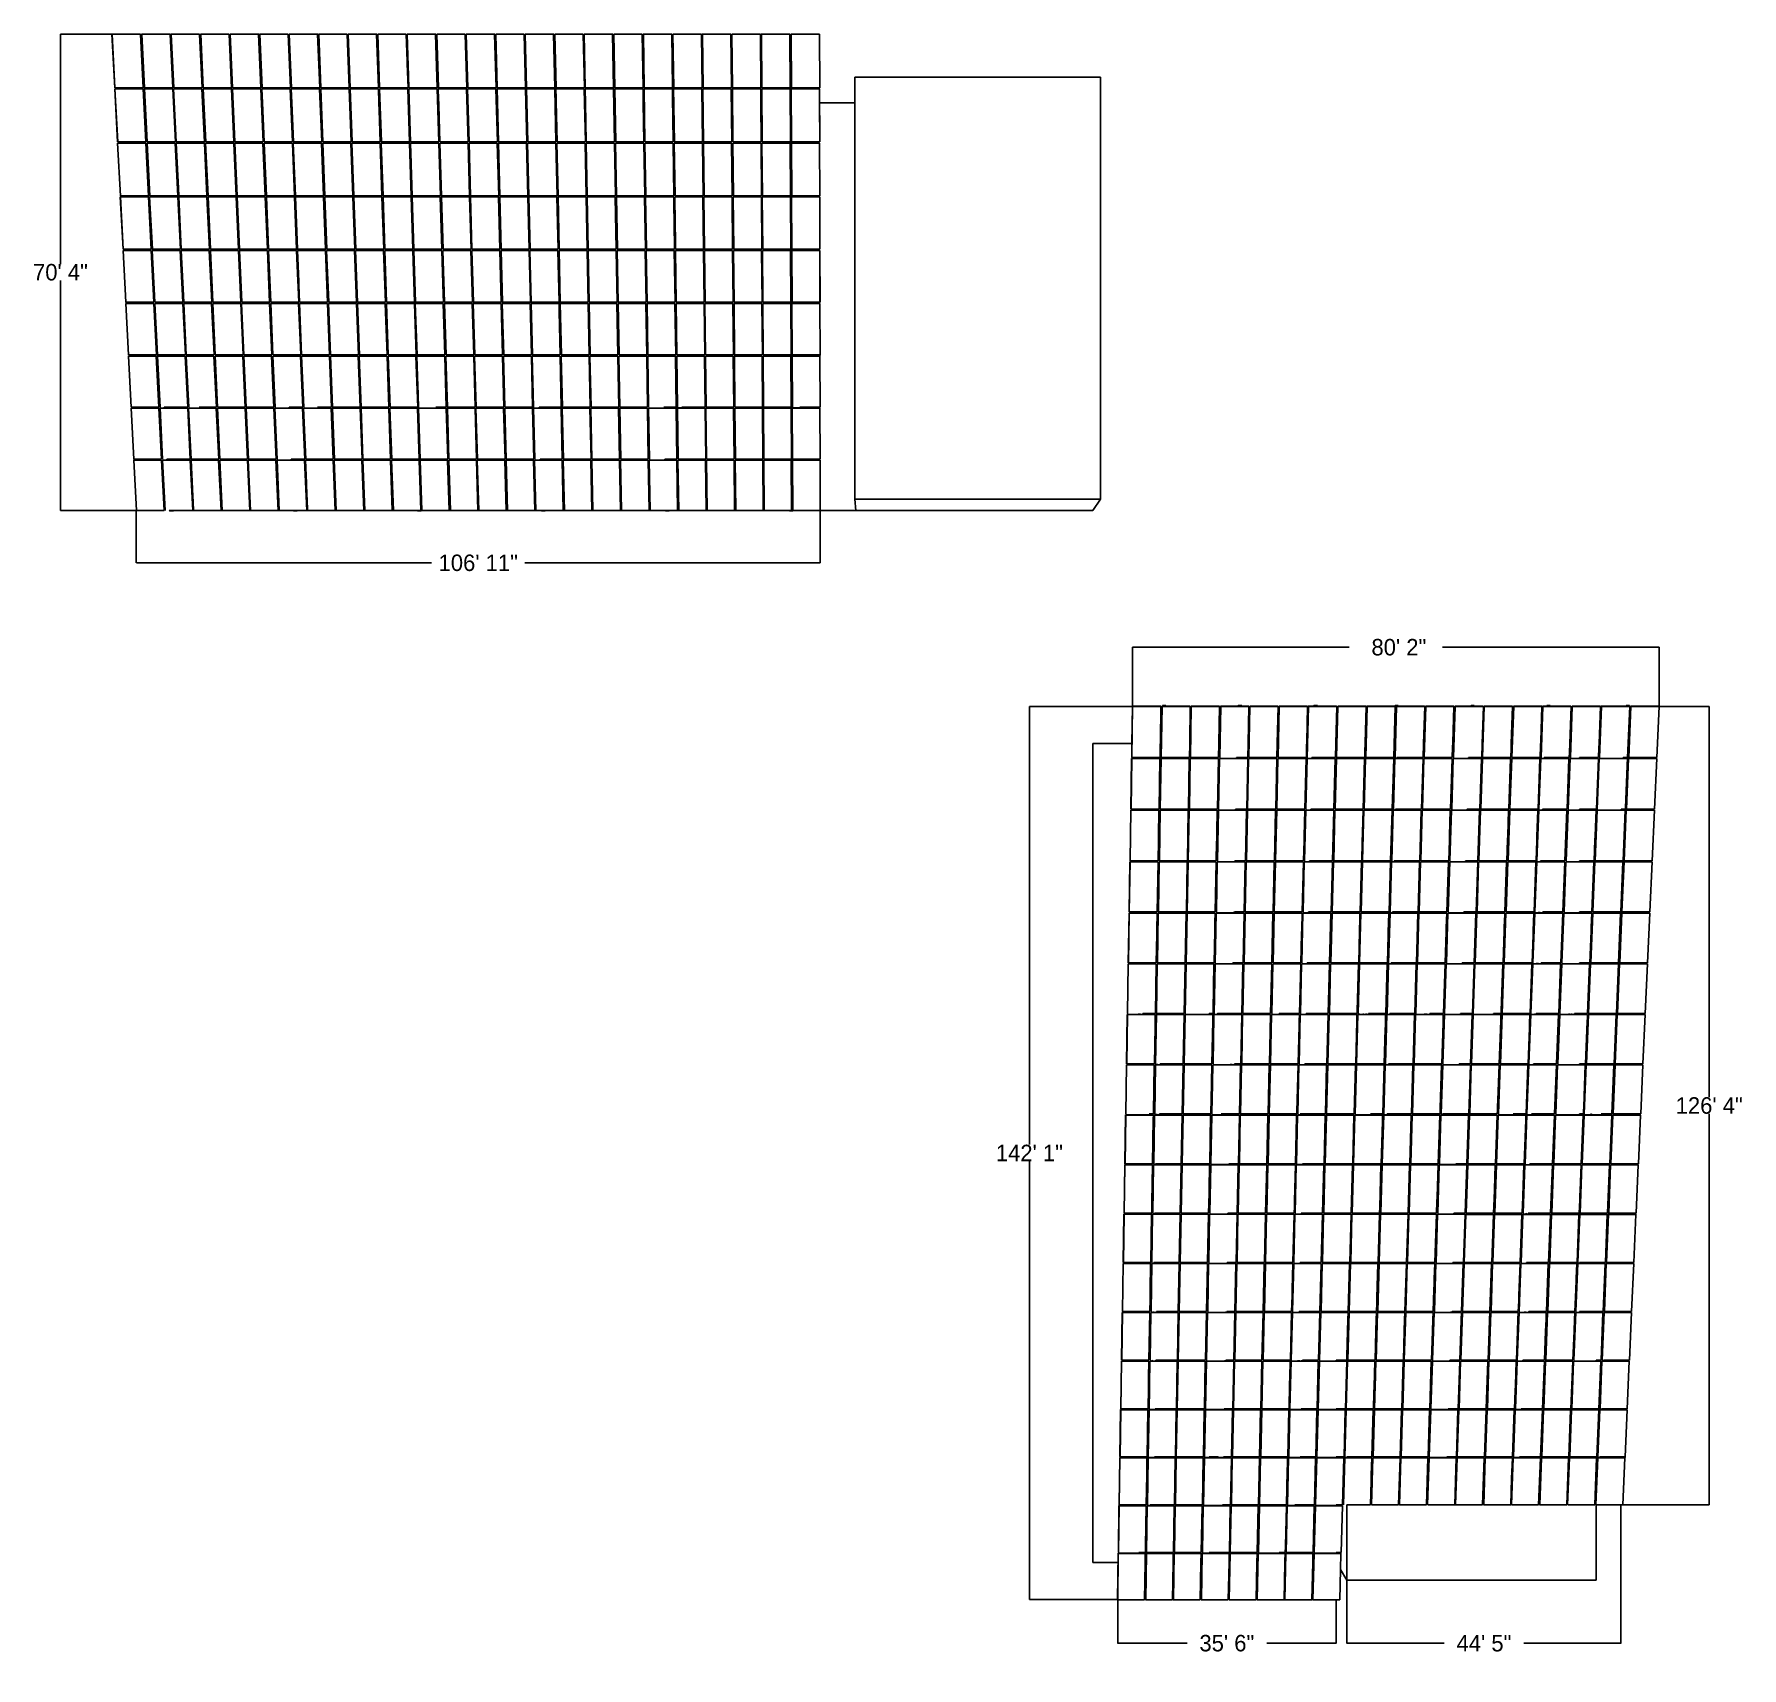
# Model space of a CAD drawing. Header units: inches. Extents: x -1856 to 1878, y -1863 to 1709.
import ezdxf

# ---------------------------------------------------------------- set-up
doc = ezdxf.new("R2010")
doc.units = ezdxf.units.IN
doc.header["$MEASUREMENT"] = 0
doc.dimstyles.get("Standard").update_dxf_attribs({"dimtxt": 36, "dimasz": 0.18, "dimexe": 0.18, "dimexo": 0.0625, "dimgap": 0.09, "dimtad": 0, "dimtih": 1, "dimtoh": 1, "dimdec": 4, "dimzin": 0, "dimdsep": 46, "dimtxsty": 'Standard', "dimcen": 0.09, "dimclrd": 1, "dimclre": 1, "dimclrt": 1, "dimadec": 0, "dimazin": 0, "dimtfac": 1, "dimtdec": 4, "dimtofl": 0, "dimtmove": 0, "dimatfit": 3, "dimfxl": 1, "dimtolj": 1, "dimtzin": 0, "dimarcsym": 0})

msp = doc.modelspace()

# ---------------------------------------------------------------- blocks, each defined once
blk = doc.blocks.new('*D1')
at = {"color": 1, "lineweight": -2, "transparency": 16777216}
for p, q in [((1697.2, 239.3), (1806.7, 239.3)), ((1806.6, 239.1), (1806.6, -615.4)), ((1806.6, -1506), (1806.6, -651.5)), ((1609.5, -1506.2), (1806.7, -1506.2))]:
    blk.add_line(p, q, dxfattribs=at)
at = {"color": 1, "transparency": 16777216}
for points in [[(1806.5, 239.1), (1806.6, 239.1), (1806.6, 239.3)], [(1806.5, -1506), (1806.6, -1506), (1806.6, -1506.2)]]:
    blk.add_solid(points, dxfattribs=at)
at = {"layer": 'Defpoints', "color": 0, "transparency": 16777216}
for p in [(1697.1, 239.3), (1609.4, -1506.2), (1806.6, -1506.2)]:
    blk.add_point(p, dxfattribs=at)
at = {"color": 1, "transparency": 16777216, "insert": (1806.6, -633.5), "char_height": 36, "attachment_point": 5}
blk.add_mtext('\\A1;126\' 4"', dxfattribs=at)
blk = doc.blocks.new('*D2')
at = {"color": 1, "lineweight": -2, "transparency": 16777216}
for p, q in [((545.7, 239.5), (545.7, 368.6)), ((545.9, 368.5), (1019.3, 368.5)), ((1697, 368.5), (1223.5, 368.5)), ((1697.1, 239.4), (1697.1, 368.6))]:
    blk.add_line(p, q, dxfattribs=at)
at = {"color": 1, "transparency": 16777216}
for points in [[(545.9, 368.5), (545.9, 368.4), (545.7, 368.5)], [(1697, 368.5), (1697, 368.4), (1697.1, 368.5)]]:
    blk.add_solid(points, dxfattribs=at)
at = {"layer": 'Defpoints', "color": 0, "transparency": 16777216}
for p in [(545.7, 368.5), (545.7, 239.4), (1697.1, 239.3)]:
    blk.add_point(p, dxfattribs=at)
at = {"color": 1, "transparency": 16777216, "insert": (1121.4, 368.5), "char_height": 36, "attachment_point": 5}
blk.add_mtext('\\A1; 80\' 2"', dxfattribs=at)
blk = doc.blocks.new('*D3')
at = {"color": 1, "lineweight": -2, "transparency": 16777216}
for p, q in [((1014.6, -1506.3), (1014.6, -1809.2)), ((1613.5, -1506.3), (1613.5, -1809.2)), ((1014.8, -1809.1), (1227, -1809.1)), ((1613.4, -1809.1), (1401.2, -1809.1))]:
    blk.add_line(p, q, dxfattribs=at)
at = {"color": 1, "transparency": 16777216}
for points in [[(1014.8, -1809), (1014.8, -1809.1), (1014.6, -1809.1)], [(1613.4, -1809), (1613.4, -1809.1), (1613.5, -1809.1)]]:
    blk.add_solid(points, dxfattribs=at)
at = {"layer": 'Defpoints', "color": 0, "transparency": 16777216}
for p in [(1014.6, -1506.2), (1613.5, -1506.2), (1613.5, -1809.1)]:
    blk.add_point(p, dxfattribs=at)
at = {"color": 1, "transparency": 16777216, "insert": (1314.1, -1809.1), "char_height": 36, "attachment_point": 5}
blk.add_mtext('\\A1;44\' 5"', dxfattribs=at)
blk = doc.blocks.new('*D4')
at = {"color": 1, "lineweight": -2, "transparency": 16777216}
for p, q in [((513.4, -1714), (513.4, -1809.2)), ((990.7, -1714.1), (990.7, -1809.2)), ((513.6, -1809), (664.9, -1809)), ((990.5, -1809), (839.1, -1809))]:
    blk.add_line(p, q, dxfattribs=at)
at = {"color": 1, "transparency": 16777216}
for points in [[(513.6, -1809), (513.6, -1809.1), (513.4, -1809)], [(990.5, -1809), (990.5, -1809.1), (990.7, -1809)]]:
    blk.add_solid(points, dxfattribs=at)
at = {"layer": 'Defpoints', "color": 0, "transparency": 16777216}
for p in [(513.4, -1714), (990.7, -1714), (990.7, -1809)]:
    blk.add_point(p, dxfattribs=at)
at = {"color": 1, "transparency": 16777216, "insert": (752, -1809), "char_height": 36, "attachment_point": 5}
blk.add_mtext('\\A1;35\' 6"', dxfattribs=at)
blk = doc.blocks.new('*D5')
at = {"color": 1, "lineweight": -2, "transparency": 16777216}
for p, q in [((545.6, 239.4), (320.2, 239.4)), ((320.3, 239.3), (320.3, -718.9)), ((320.3, -1713.3), (320.3, -755.1)), ((513, -1713.5), (320.2, -1713.5))]:
    blk.add_line(p, q, dxfattribs=at)
at = {"color": 1, "transparency": 16777216}
for points in [[(320.3, 239.3), (320.4, 239.3), (320.3, 239.4)], [(320.3, -1713.3), (320.4, -1713.3), (320.3, -1713.5)]]:
    blk.add_solid(points, dxfattribs=at)
at = {"layer": 'Defpoints', "color": 0, "transparency": 16777216}
for p in [(545.7, 239.4), (320.3, -1713.5), (513, -1713.5)]:
    blk.add_point(p, dxfattribs=at)
at = {"color": 1, "transparency": 16777216, "insert": (320.3, -737), "char_height": 36, "attachment_point": 5}
blk.add_mtext('\\A1;142\' 1"', dxfattribs=at)
blk = doc.blocks.new('*D6')
at = {"color": 1, "lineweight": -2, "transparency": 16777216}
for p, q in [((-1632.2, 667.6), (-1632.2, 552.8)), ((-136.9, 667.8), (-136.9, 552.8)), ((-1632.1, 553), (-986.6, 553)), ((-137, 553), (-782.5, 553))]:
    blk.add_line(p, q, dxfattribs=at)
at = {"color": 1, "transparency": 16777216}
for points in [[(-1632.1, 553), (-1632.1, 553), (-1632.2, 553)], [(-137, 553), (-137, 553), (-136.9, 553)]]:
    blk.add_solid(points, dxfattribs=at)
at = {"layer": 'Defpoints', "color": 0, "transparency": 16777216}
for p in [(-1632.2, 667.6), (-136.9, 667.9), (-136.9, 553)]:
    blk.add_point(p, dxfattribs=at)
at = {"color": 1, "transparency": 16777216, "insert": (-884.6, 553), "char_height": 36, "attachment_point": 5}
blk.add_mtext('\\A1;106\' 11"', dxfattribs=at)
blk = doc.blocks.new('*D7')
at = {"color": 1, "lineweight": -2, "transparency": 16777216}
for p, q in [((-1685.5, 1709), (-1798.2, 1709)), ((-1798, 1708.8), (-1798, 1206.4)), ((-1798, 667.8), (-1798, 1170.2)), ((-1632.3, 667.6), (-1798.2, 667.6))]:
    blk.add_line(p, q, dxfattribs=at)
at = {"color": 1, "transparency": 16777216}
for points in [[(-1798, 1708.8), (-1798, 1708.8), (-1798, 1709)], [(-1798, 667.8), (-1798, 667.8), (-1798, 667.6)]]:
    blk.add_solid(points, dxfattribs=at)
at = {"layer": 'Defpoints', "color": 0, "transparency": 16777216}
for p in [(-1685.4, 1709), (-1798, 667.6), (-1632.2, 667.6)]:
    blk.add_point(p, dxfattribs=at)
at = {"color": 1, "transparency": 16777216, "insert": (-1798, 1188.3), "char_height": 36, "attachment_point": 5}
blk.add_mtext('\\A1;70\' 4"', dxfattribs=at)

# ---------------------------------------------------------------- dimensions: what is measured, and where the dimension line sits
for base, p1, p2, text, picture, middle in [((-1797.99873, 667.6285), (-1685.39632, 1708.9958), (-1632.23183, 667.6285), '70\' 4"', '*D7', (-1797.99873, 1188.31215)), ((320.34499, -1713.47775), (545.69942, 239.44823), (513.0395, -1713.47775), '142\' 1"', '*D5', (320.34499, -737.01476)), ((1806.55546, -1506.21502), (1697.13039, 239.29835), (1609.42029, -1506.21502), '126\' 4"', '*D1', (1806.55546, -633.45834))]:
    dim = msp.add_linear_dim(base=base, p1=p1, p2=p2, angle=90, text=text, dimstyle='Standard')
    dim.commit()
    dim.dimension.update_dxf_attribs({"geometry": picture, "text_midpoint": middle})
for base, p1, p2, text, picture, middle in [((-136.86977, 552.98015), (-1632.23183, 667.6285), (-136.86977, 667.89713), '106\' 11"', '*D6', (-884.5508, 552.98015)), ((545.69942, 368.45519), (1697.13039, 239.29835), (545.69942, 239.44823), ' 80\' 2"', '*D2', (1121.41491, 368.45519)), ((1613.53485, -1809.05814), (1014.63267, -1506.20083), (1613.53485, -1506.21567), '44\' 5"', '*D3', (1314.08376, -1809.05814)), ((990.65222, -1809.02814), (513.40671, -1713.97805), (990.65222, -1713.98914), '35\' 6"', '*D4', (752.02946, -1809.02814))]:
    dim = msp.add_linear_dim(base=base, p1=p1, p2=p2, text=text, dimstyle='Standard')
    dim.commit()
    dim.dimension.update_dxf_attribs({"geometry": picture, "text_midpoint": middle})

# ---------------------------------------------------------------- linework, layer by layer
for p, q in [((-1685.39632, 1708.9958), (-1685.20534, 1708.9947)), ((-1679.05705, 1591.95101), (-1685.39632, 1708.9958)), ((-1685.20534, 1708.9947), (-1685.11479, 1708.9958)), ((-1678.86678, 1591.94991), (-1685.20534, 1708.9947)), ((-1623.0153, 1708.99475), (-1685.11479, 1708.9958)), ((-1616.91066, 1591.94995), (-1623.0153, 1708.99475)), ((-1622.67881, 1708.86991), (-1623.0153, 1708.99475)), ((-1622.67881, 1708.86991), (-1616.5767, 1591.84976)), ((-1620.60494, 1708.99475), (-1620.41396, 1708.99364)), ((-1614.50937, 1591.94995), (-1620.60494, 1708.99475)), ((-1620.41396, 1708.99364), (-1620.32342, 1708.99475)), ((-1614.31911, 1591.94886), (-1620.41396, 1708.99364)), ((-1558.22392, 1708.99369), (-1620.32342, 1708.99475)), ((-1552.36299, 1591.9489), (-1558.22392, 1708.99369)), ((-1557.90087, 1708.86885), (-1558.22392, 1708.99369)), ((-1557.90087, 1708.86885), (-1553.23992, 1615.76935)), ((-1556.36977, 1708.99222), (-1556.17879, 1708.99112)), ((-1551.62313, 1614.08747), (-1556.36977, 1708.99222)), ((-1556.17879, 1708.99112), (-1556.08824, 1708.99222)), ((-1550.32554, 1591.94635), (-1556.17879, 1708.99112)), ((-1493.98876, 1708.99116), (-1556.08824, 1708.99222)), ((-1488.36943, 1591.94639), (-1493.98876, 1708.99116)), ((-1493.67902, 1708.86632), (-1493.98876, 1708.99116)), ((-1493.67902, 1708.86632), (-1488.06202, 1591.8462)), ((-1491.5784, 1708.99116), (-1491.38742, 1708.99006)), ((-1485.96814, 1591.94639), (-1491.5784, 1708.99116)), ((-1491.38742, 1708.99006), (-1491.29688, 1708.99116)), ((-1485.77788, 1591.9453), (-1491.38742, 1708.99006)), ((-1429.1974, 1708.9901), (-1491.29688, 1708.99116)), ((-1423.82177, 1591.94534), (-1429.1974, 1708.9901)), ((-1428.90109, 1708.86526), (-1429.1974, 1708.9901)), ((-1428.90109, 1708.86526), (-1423.52769, 1591.84515)), ((-1427.34325, 1708.98863), (-1427.15227, 1708.98753)), ((-1421.97459, 1591.94388), (-1427.34325, 1708.98863)), ((-1427.15227, 1708.98753), (-1427.06172, 1708.98863)), ((-1421.78433, 1591.94279), (-1427.15227, 1708.98753)), ((-1364.96225, 1708.98757), (-1427.06172, 1708.98863)), ((-1359.82823, 1591.94283), (-1364.96225, 1708.98757)), ((-1364.67926, 1708.86274), (-1364.96225, 1708.98757)), ((-1364.67926, 1708.86274), (-1359.54736, 1591.84264)), ((-1362.55189, 1708.98757), (-1362.36092, 1708.98647)), ((-1357.42694, 1591.94283), (-1362.55189, 1708.98757)), ((-1362.36092, 1708.98647), (-1362.27037, 1708.98757)), ((-1357.23668, 1591.94174), (-1362.36092, 1708.98647)), ((-1300.1709, 1708.98651), (-1362.27037, 1708.98757)), ((-1295.28057, 1591.94178), (-1300.1709, 1708.98651)), ((-1299.90134, 1708.86168), (-1300.1709, 1708.98651)), ((-1299.90134, 1708.86168), (-1296.7924, 1634.43719)), ((-1298.31675, 1708.98504), (-1298.12578, 1708.98394)), ((-1295.11844, 1632.32738), (-1298.31675, 1708.98504)), ((-1298.12578, 1708.98394), (-1298.03523, 1708.98504)), ((-1293.24315, 1591.93923), (-1298.12578, 1708.98394)), ((-1235.93577, 1708.98398), (-1298.03523, 1708.98504)), ((-1231.28705, 1591.93927), (-1235.93577, 1708.98398)), ((-1235.67953, 1708.85915), (-1235.93577, 1708.98398)), ((-1235.67953, 1708.85915), (-1231.03274, 1591.83908)), ((-1233.52541, 1708.98398), (-1233.33444, 1708.98288)), ((-1228.88576, 1591.93927), (-1233.52541, 1708.98398)), ((-1233.33444, 1708.98288), (-1233.24389, 1708.98398)), ((-1228.69551, 1591.93818), (-1233.33444, 1708.98288)), ((-1171.14443, 1708.98292), (-1233.24389, 1708.98398)), ((-1166.73941, 1591.93822), (-1171.14443, 1708.98292)), ((-1170.90163, 1708.85809), (-1171.14443, 1708.98292)), ((-1170.90163, 1708.85809), (-1166.49843, 1591.83803)), ((-1169.29029, 1708.98146), (-1169.09933, 1708.98036)), ((-1164.89225, 1591.93676), (-1169.29029, 1708.98146)), ((-1169.09933, 1708.98036), (-1169.00877, 1708.98146)), ((-1164.702, 1591.93567), (-1169.09933, 1708.98036)), ((-1106.90932, 1708.9804), (-1169.00877, 1708.98146)), ((-1102.74591, 1591.93571), (-1106.90932, 1708.9804)), ((-1106.67983, 1708.85556), (-1106.90932, 1708.9804)), ((-1106.67983, 1708.85556), (-1102.51815, 1591.83552)), ((-1104.49896, 1708.9804), (-1104.308, 1708.9793)), ((-1100.34462, 1591.93571), (-1104.49896, 1708.9804)), ((-1104.308, 1708.9793), (-1104.21744, 1708.9804)), ((-1100.15437, 1591.93462), (-1104.308, 1708.9793)), ((-1042.11799, 1708.97934), (-1104.21744, 1708.9804)), ((-1038.19828, 1591.93466), (-1042.11799, 1708.97934)), ((-1041.90194, 1708.8545), (-1042.11799, 1708.97934)), ((-1041.90194, 1708.8545), (-1040.37229, 1663.16906)), ((-1040.26386, 1708.97787), (-1040.0729, 1708.97677)), ((-1038.63992, 1660.39964), (-1040.26386, 1708.97787)), ((-1040.0729, 1708.97677), (-1039.98233, 1708.97787)), ((-1036.16088, 1591.93211), (-1040.0729, 1708.97677)), ((-977.8829, 1708.97681), (-1039.98233, 1708.97787)), ((-974.20479, 1591.93215), (-977.8829, 1708.97681)), ((-977.68016, 1708.85198), (-977.8829, 1708.97681)), ((-977.68016, 1708.85198), (-974.00358, 1591.83196)), ((-975.47254, 1708.97681), (-975.28158, 1708.97571)), ((-971.80351, 1591.93215), (-975.47254, 1708.97681)), ((-975.28158, 1708.97571), (-975.19102, 1708.97681)), ((-971.61326, 1591.93106), (-975.28158, 1708.97571)), ((-913.09158, 1708.97575), (-975.19102, 1708.97681)), ((-909.65718, 1591.9311), (-913.09158, 1708.97575)), ((-912.90228, 1708.85092), (-913.09158, 1708.97575)), ((-912.90228, 1708.85092), (-909.4693, 1591.83091)), ((-911.23746, 1708.97428), (-911.0465, 1708.97318)), ((-907.81003, 1591.92964), (-911.23746, 1708.97428)), ((-911.0465, 1708.97318), (-910.95593, 1708.97428)), ((-907.61979, 1591.92855), (-911.0465, 1708.97318)), ((-848.85651, 1708.97322), (-910.95593, 1708.97428)), ((-845.66371, 1591.92859), (-848.85651, 1708.97322)), ((-848.68052, 1708.84839), (-848.85651, 1708.97322)), ((-848.68052, 1708.84839), (-845.48905, 1591.8284)), ((-846.44615, 1708.97322), (-846.2552, 1708.97212)), ((-843.26242, 1591.92859), (-846.44615, 1708.97322)), ((-846.2552, 1708.97212), (-846.16463, 1708.97322)), ((-843.07219, 1591.9275), (-846.2552, 1708.97212)), ((-784.0652, 1708.97216), (-846.16463, 1708.97322)), ((-781.11611, 1591.92754), (-784.0652, 1708.97216)), ((-783.90265, 1708.84733), (-784.0652, 1708.97216)), ((-783.90265, 1708.84733), (-780.95477, 1591.82735)), ((-782.21109, 1708.97069), (-782.02013, 1708.96959)), ((-779.26896, 1591.92608), (-782.21109, 1708.97069)), ((-782.02013, 1708.96959), (-781.92956, 1708.97069)), ((-779.07873, 1591.92499), (-782.02013, 1708.96959)), ((-719.83015, 1708.96963), (-781.92956, 1708.97069)), ((-717.12265, 1591.92503), (-719.83015, 1708.96963)), ((-719.68091, 1708.8448), (-719.83015, 1708.96963)), ((-719.68091, 1708.8448), (-717.07525, 1596.17945)), ((-717.41979, 1708.96963), (-717.22884, 1708.96853)), ((-714.81945, 1596.17945), (-717.41979, 1708.96963)), ((-717.22884, 1708.96853), (-717.13827, 1708.96963)), ((-714.53114, 1591.92394), (-717.22884, 1708.96853)), ((-655.03885, 1708.96857), (-717.13827, 1708.96963)), ((-652.57506, 1591.92398), (-655.03885, 1708.96857)), ((-654.90305, 1708.84375), (-655.03885, 1708.96857)), ((-654.90305, 1708.84375), (-652.44028, 1591.82379)), ((-653.18474, 1708.96711), (-652.9938, 1708.96601)), ((-650.72793, 1591.92252), (-653.18474, 1708.96711)), ((-652.9938, 1708.96601), (-652.90322, 1708.96711)), ((-650.5377, 1591.92143), (-652.9938, 1708.96601)), ((-590.80381, 1708.96605), (-652.90322, 1708.96711)), ((-588.58163, 1591.92147), (-590.80381, 1708.96605)), ((-590.68133, 1708.84122), (-590.80381, 1708.96605)), ((-590.68133, 1708.84122), (-588.46006, 1591.82129)), ((-588.39346, 1708.96605), (-588.20251, 1708.96495)), ((-586.18034, 1591.92147), (-588.39346, 1708.96605)), ((-588.20251, 1708.96495), (-588.11193, 1708.96605)), ((-585.99011, 1591.92038), (-588.20251, 1708.96495)), ((-526.01254, 1708.96499), (-588.11193, 1708.96605)), ((-524.03405, 1591.92042), (-526.01254, 1708.96499)), ((-525.90348, 1708.84016), (-526.01254, 1708.96499)), ((-525.90348, 1708.84016), (-523.92581, 1591.82023)), ((-523.88386, 1708.97428), (-523.69292, 1708.97318)), ((-521.91338, 1591.92964), (-523.88386, 1708.97428)), ((-523.69292, 1708.97318), (-523.60234, 1708.97428)), ((-521.72316, 1591.92855), (-523.69292, 1708.97318)), ((-461.50292, 1708.97322), (-523.60234, 1708.97428)), ((-459.76708, 1591.92859), (-461.50292, 1708.97322)), ((-461.40725, 1708.84839), (-461.50292, 1708.97322)), ((-461.40725, 1708.84839), (-459.73663, 1596.17945)), ((-459.09257, 1708.97322), (-458.90163, 1708.97212)), ((-457.4285, 1596.17945), (-459.09257, 1708.97322)), ((-458.90163, 1708.97212), (-458.81104, 1708.97322)), ((-457.17557, 1591.9275), (-458.90163, 1708.97212)), ((-396.71164, 1708.97216), (-458.81104, 1708.97322)), ((-395.21949, 1591.92754), (-396.71164, 1708.97216)), ((-396.62939, 1708.84733), (-396.71164, 1708.97216)), ((-396.62939, 1708.84733), (-395.13786, 1591.82735)), ((-394.85754, 1708.97069), (-394.6666, 1708.96959)), ((-393.37236, 1591.92608), (-394.85754, 1708.97069)), ((-394.6666, 1708.96959), (-394.57601, 1708.97069)), ((-393.18214, 1591.92499), (-394.6666, 1708.96959)), ((-332.47661, 1708.96963), (-394.57601, 1708.97069)), ((-331.22607, 1591.92503), (-332.47661, 1708.96963)), ((-332.40768, 1708.8448), (-332.47661, 1708.96963)), ((-332.40768, 1708.8448), (-331.15766, 1591.82485)), ((-330.06625, 1708.96963), (-329.87532, 1708.96853)), ((-328.82478, 1591.92503), (-330.06625, 1708.96963)), ((-329.87532, 1708.96853), (-329.78473, 1708.96963)), ((-328.63456, 1591.92394), (-329.87532, 1708.96853)), ((-267.68533, 1708.96857), (-329.78473, 1708.96963)), ((-266.67849, 1591.92398), (-267.68533, 1708.96857)), ((-267.62983, 1708.84375), (-267.68533, 1708.96857)), ((-267.62983, 1708.84375), (-266.62341, 1591.82379)), ((-265.83124, 1708.96711), (-265.6403, 1708.96601)), ((-264.83137, 1591.92252), (-265.83124, 1708.96711)), ((-265.6403, 1708.96601), (-265.54971, 1708.96711)), ((-264.64115, 1591.92143), (-265.6403, 1708.96601)), ((-203.45032, 1708.96605), (-265.54971, 1708.96711)), ((-202.68509, 1591.92147), (-203.45032, 1708.96605)), ((-203.40814, 1708.84122), (-203.45032, 1708.96605)), ((-203.40814, 1708.84122), (-203.37868, 1704.33365)), ((-203.37868, 1704.33365), (-203.2186, 1699.9973)), ((-203.37868, 1704.33365), (-202.64322, 1591.82129)), ((-203.2186, 1699.9973), (-203.00154, 1666.05543)), ((-201.03997, 1708.96605), (-200.84904, 1708.96495)), ((-200.67232, 1652.0591), (-201.03997, 1708.96605)), ((-200.84904, 1708.96495), (-200.75844, 1708.96605)), ((-200.09359, 1591.92038), (-200.84904, 1708.96495)), ((-138.65906, 1708.96499), (-200.75844, 1708.96605)), ((-138.13752, 1591.92042), (-138.65906, 1708.96499)), ((-138.63031, 1708.84016), (-138.65906, 1708.96499)), ((-138.63031, 1708.84016), (-138.10899, 1591.82023)), ((-1038.63992, 1660.39964), (-1040.37229, 1663.16906)), ((-1040.37229, 1663.16906), (-1039.74147, 1644.32858)), ((-1038.0112, 1641.59219), (-1039.74147, 1644.32858)), ((-1039.74147, 1644.32858), (-1037.98385, 1591.83447)), ((-1038.0112, 1641.59219), (-1038.63992, 1660.39964)), ((-203.0208, 1666.08785), (-203.00154, 1666.05543)), ((-202.40753, 1661.45723), (-203.0208, 1660.36386)), ((-203.00154, 1666.05543), (-202.4532, 1665.13238)), ((-202.96206, 1659.88353), (-202.52205, 1591.08036)), ((-202.4532, 1665.13238), (-202.11372, 1663.9256)), ((-202.09814, 1662.67207), (-202.40753, 1661.45723)), ((-202.11372, 1663.9256), (-202.09814, 1662.67207)), ((-200.67232, 1652.0591), (-202.11372, 1663.9256)), ((-200.2838, 1591.92147), (-200.67232, 1652.0591)), ((-1551.62313, 1614.08747), (-1553.23992, 1615.76935)), ((-1553.23992, 1615.76935), (-1552.53723, 1601.73338)), ((-1550.9219, 1600.06687), (-1551.62313, 1614.08747)), ((-1295.11844, 1632.32738), (-1296.7924, 1634.43719)), ((-1296.7924, 1634.43719), (-1296.12816, 1618.53616)), ((-1294.45591, 1616.44794), (-1296.12816, 1618.53616)), ((-1296.12816, 1618.53616), (-1295.01305, 1591.84159)), ((-1294.45591, 1616.44794), (-1295.11844, 1632.32738)), ((-1293.43341, 1591.94032), (-1294.45591, 1616.44794)), ((-1036.35112, 1591.9332), (-1038.0112, 1641.59219)), ((-61.48349, 1615.13273), (475.81114, 1615.13273)), ((-61.48349, 1558.67798), (-61.48349, 1615.13273)), ((475.81114, 1615.13273), (475.81114, 692.08812)), ((-1679.35909, 1591.94991), (-1679.42772, 1591.94991)), ((-1679.29311, 1589.46517), (-1679.10286, 1589.46408)), ((-1673.00097, 1473.31614), (-1679.29311, 1589.46517)), ((-1679.05705, 1591.95101), (-1679.14725, 1591.94991)), ((-1679.10286, 1589.46408), (-1679.01267, 1589.46517)), ((-1672.81143, 1473.31506), (-1679.10286, 1589.46408)), ((-1679.05705, 1591.95101), (-1678.71025, 1591.85081)), ((-1678.86678, 1591.94991), (-1679.05705, 1591.95101)), ((-1617.15171, 1589.46412), (-1679.01267, 1589.46517)), ((-1678.77658, 1591.95101), (-1678.86678, 1591.94991)), ((-1616.91066, 1591.94995), (-1678.77658, 1591.95101)), ((-1616.5767, 1591.84976), (-1678.71025, 1591.85081)), ((-1625.54364, 1591.94995), (-1616.91058, 1591.94849)), ((-1611.0924, 1473.3151), (-1617.15171, 1589.46412)), ((-1616.81772, 1589.36445), (-1617.15171, 1589.46412)), ((-1616.5767, 1591.84976), (-1616.91066, 1591.94995)), ((-1616.91058, 1591.94849), (-1616.91066, 1591.94995)), ((-1616.81772, 1589.36445), (-1610.76092, 1473.2397)), ((-1614.81141, 1591.94886), (-1614.88004, 1591.94886)), ((-1614.75061, 1589.46412), (-1614.56036, 1589.46302)), ((-1608.7003, 1473.3151), (-1614.75061, 1589.46412)), ((-1614.50937, 1591.94995), (-1614.59957, 1591.94886)), ((-1614.56036, 1589.46302), (-1614.47016, 1589.46412)), ((-1608.51076, 1473.31402), (-1614.56036, 1589.46302)), ((-1614.50937, 1591.94995), (-1614.17591, 1591.84976)), ((-1614.31911, 1591.94886), (-1614.50937, 1591.94995)), ((-1614.47016, 1589.46412), (-1606.79841, 1589.46398)), ((-1614.2289, 1591.94995), (-1614.31911, 1591.94886)), ((-1552.36299, 1591.9489), (-1614.2289, 1591.94995)), ((-1606.9195, 1591.84964), (-1614.17591, 1591.84976)), ((-1606.79841, 1589.46398), (-1606.9195, 1591.84964)), ((-1599.72491, 1591.84952), (-1606.9195, 1591.84964)), ((-1606.79841, 1589.46398), (-1599.60436, 1589.46386)), ((-1599.60436, 1589.46386), (-1599.72491, 1591.84952)), ((-1597.76017, 1591.84948), (-1599.72491, 1591.84952)), ((-1599.60436, 1589.46386), (-1597.63981, 1589.46383)), ((-1597.76017, 1591.84948), (-1597.63981, 1589.46383)), ((-1552.04236, 1591.84871), (-1597.76017, 1591.84948)), ((-1597.63981, 1589.46383), (-1552.60921, 1589.46307)), ((-1560.99597, 1591.9489), (-1552.36291, 1591.94743)), ((-1546.79174, 1473.31406), (-1552.60921, 1589.46307)), ((-1552.28856, 1589.3634), (-1552.60921, 1589.46307)), ((-1550.9219, 1600.06687), (-1552.53723, 1601.73338)), ((-1552.53723, 1601.73338), (-1552.04236, 1591.84871)), ((-1552.04236, 1591.84871), (-1552.36299, 1591.9489)), ((-1552.36291, 1591.94743), (-1552.36299, 1591.9489)), ((-1552.28856, 1589.3634), (-1546.47348, 1473.23866)), ((-1550.5158, 1591.94744), (-1550.9219, 1600.06687)), ((-1550.81785, 1591.94635), (-1550.88648, 1591.94635)), ((-1550.76217, 1589.46161), (-1550.57193, 1589.46052)), ((-1544.95162, 1473.31261), (-1550.76217, 1589.46161)), ((-1550.5158, 1591.94744), (-1550.60601, 1591.94635)), ((-1550.57193, 1589.46052), (-1550.48173, 1589.46161)), ((-1544.76209, 1473.31153), (-1550.57193, 1589.46052)), ((-1550.5158, 1591.94744), (-1550.19556, 1591.84725)), ((-1550.32554, 1591.94635), (-1550.5158, 1591.94744)), ((-1550.48173, 1589.46161), (-1540.6422, 1589.46144)), ((-1550.23534, 1591.94744), (-1550.32554, 1591.94635)), ((-1488.36943, 1591.94639), (-1550.23534, 1591.94744)), ((-1542.95462, 1591.84713), (-1550.19556, 1591.84725)), ((-1540.6422, 1589.46144), (-1542.95462, 1591.84713)), ((-1530.24328, 1591.84692), (-1542.95462, 1591.84713)), ((-1540.6422, 1589.46144), (-1527.94991, 1589.46122)), ((-1527.94991, 1589.46122), (-1530.24328, 1591.84692)), ((-1528.26046, 1591.84688), (-1530.24328, 1591.84692)), ((-1528.26046, 1591.84688), (-1525.87477, 1589.46119)), ((-1519.7624, 1591.84674), (-1528.26046, 1591.84688)), ((-1527.94991, 1589.46122), (-1525.87477, 1589.46119)), ((-1525.87477, 1589.46119), (-1519.7624, 1589.46108)), ((-1519.7624, 1591.84674), (-1519.7624, 1589.46108)), ((-1516.68522, 1591.84669), (-1519.7624, 1591.84674)), ((-1519.7624, 1589.46108), (-1514.41217, 1589.46099)), ((-1514.41217, 1589.46099), (-1516.68522, 1591.84669)), ((-1510.87804, 1591.84659), (-1516.68522, 1591.84669)), ((-1514.41217, 1589.46099), (-1510.87804, 1589.46093)), ((-1510.87804, 1589.46093), (-1510.87804, 1591.84659)), ((-1506.77666, 1591.84652), (-1510.87804, 1591.84659)), ((-1510.87804, 1589.46093), (-1504.51846, 1589.46083)), ((-1504.51846, 1589.46083), (-1506.77666, 1591.84652)), ((-1488.06202, 1591.8462), (-1506.77666, 1591.84652)), ((-1504.51846, 1589.46083), (-1488.62078, 1589.46056)), ((-1497.00241, 1591.94639), (-1488.36936, 1591.94493)), ((-1483.04307, 1473.31157), (-1488.62078, 1589.46056)), ((-1488.31334, 1589.36089), (-1488.62078, 1589.46056)), ((-1488.06202, 1591.8462), (-1488.36943, 1591.94639)), ((-1488.36936, 1591.94493), (-1488.36943, 1591.94639)), ((-1488.31334, 1589.36089), (-1487.45251, 1571.43136)), ((-1485.24339, 1569.09751), (-1487.45251, 1571.43136)), ((-1487.45251, 1571.43136), (-1486.09163, 1543.08701)), ((-1486.27018, 1591.9453), (-1486.33881, 1591.9453)), ((-1486.21968, 1589.46056), (-1486.02944, 1589.45947)), ((-1485.24339, 1569.09751), (-1486.21968, 1589.46056)), ((-1485.96814, 1591.94639), (-1486.05835, 1591.9453)), ((-1486.02944, 1589.45947), (-1485.93924, 1589.46056)), ((-1480.46144, 1473.31048), (-1486.02944, 1589.45947)), ((-1485.96814, 1591.94639), (-1485.66122, 1591.8462)), ((-1485.77788, 1591.9453), (-1485.96814, 1591.94639)), ((-1424.07829, 1589.45951), (-1485.93924, 1589.46056)), ((-1485.68767, 1591.94639), (-1485.77788, 1591.9453)), ((-1423.82177, 1591.94534), (-1485.68767, 1591.94639)), ((-1423.52769, 1591.84515), (-1485.66122, 1591.8462)), ((-1483.88655, 1540.79736), (-1485.24339, 1569.09751)), ((-1432.45475, 1591.94534), (-1423.8217, 1591.94387)), ((-1418.74242, 1473.31052), (-1424.07829, 1589.45951)), ((-1423.78419, 1589.35984), (-1424.07829, 1589.45951)), ((-1423.52769, 1591.84515), (-1423.82177, 1591.94534)), ((-1423.8217, 1591.94387), (-1423.82177, 1591.94534)), ((-1423.78419, 1589.35984), (-1422.37495, 1558.67798)), ((-1422.27664, 1591.94279), (-1422.34527, 1591.94279)), ((-1422.23127, 1589.45805), (-1422.04103, 1589.45696)), ((-1420.81907, 1558.67798), (-1422.23127, 1589.45805)), ((-1421.97459, 1591.94388), (-1422.0648, 1591.94279)), ((-1422.04103, 1589.45696), (-1421.95082, 1589.45805)), ((-1416.71278, 1473.30799), (-1422.04103, 1589.45696)), ((-1421.97459, 1591.94388), (-1421.68089, 1591.84369)), ((-1421.78433, 1591.94279), (-1421.97459, 1591.94388)), ((-1360.08989, 1589.457), (-1421.95082, 1589.45805)), ((-1421.69412, 1591.94388), (-1421.78433, 1591.94279)), ((-1359.82823, 1591.94283), (-1421.69412, 1591.94388)), ((-1359.54736, 1591.84264), (-1421.68089, 1591.84369)), ((-1368.46121, 1591.94283), (-1359.82816, 1591.94136)), ((-1354.99377, 1473.30803), (-1360.08989, 1589.457)), ((-1359.80899, 1589.35733), (-1360.08989, 1589.457)), ((-1359.54736, 1591.84264), (-1359.82823, 1591.94283)), ((-1359.82816, 1591.94136), (-1359.82823, 1591.94283)), ((-1359.80899, 1589.35733), (-1358.46319, 1558.67798)), ((-1357.72899, 1591.94174), (-1357.79762, 1591.94174)), ((-1357.68879, 1589.457), (-1357.49855, 1589.45591)), ((-1356.34072, 1558.67798), (-1357.68879, 1589.457)), ((-1357.42694, 1591.94283), (-1357.51715, 1591.94174)), ((-1357.49855, 1589.45591), (-1357.40834, 1589.457)), ((-1352.41214, 1473.30695), (-1357.49855, 1589.45591)), ((-1357.42694, 1591.94283), (-1357.14657, 1591.84264)), ((-1357.23668, 1591.94174), (-1357.42694, 1591.94283)), ((-1357.40834, 1589.457), (-1327.42937, 1589.45649)), ((-1357.14647, 1591.94283), (-1357.23668, 1591.94174)), ((-1327.52941, 1591.84214), (-1357.14657, 1591.84264)), ((-1295.28057, 1591.94178), (-1357.14647, 1591.94283)), ((-1327.42937, 1589.45649), (-1327.52941, 1591.84214)), ((-1320.33482, 1591.84202), (-1327.52941, 1591.84214)), ((-1327.42937, 1589.45649), (-1320.23532, 1589.45636)), ((-1320.23532, 1589.45636), (-1320.33482, 1591.84202)), ((-1318.71322, 1591.84199), (-1320.33482, 1591.84202)), ((-1320.23532, 1589.45636), (-1318.61387, 1589.45634)), ((-1318.71322, 1591.84199), (-1318.61387, 1589.45634)), ((-1295.01305, 1591.84159), (-1318.71322, 1591.84199)), ((-1318.61387, 1589.45634), (-1295.54741, 1589.45595)), ((-1303.91356, 1591.94178), (-1295.28051, 1591.94031)), ((-1290.69313, 1473.30699), (-1295.54741, 1589.45595)), ((-1295.27985, 1589.35628), (-1295.54741, 1589.45595)), ((-1295.01305, 1591.84159), (-1295.28057, 1591.94178)), ((-1295.28051, 1591.94031), (-1295.28057, 1591.94178)), ((-1295.27985, 1589.35628), (-1293.99795, 1558.67798)), ((-1293.73546, 1591.93923), (-1293.80409, 1591.93923)), ((-1293.70039, 1589.45449), (-1293.51015, 1589.4534)), ((-1292.41596, 1558.67798), (-1293.70039, 1589.45449)), ((-1293.43341, 1591.94032), (-1293.52362, 1591.93923)), ((-1293.51015, 1589.4534), (-1293.41994, 1589.45449)), ((-1288.6635, 1473.30446), (-1293.51015, 1589.4534)), ((-1293.43341, 1591.94032), (-1293.16626, 1591.84013)), ((-1293.24315, 1591.93923), (-1293.43341, 1591.94032)), ((-1293.41994, 1589.45449), (-1273.81913, 1589.45415)), ((-1293.15294, 1591.94032), (-1293.24315, 1591.93923)), ((-1274.74967, 1591.83982), (-1293.16626, 1591.84013)), ((-1231.28705, 1591.93927), (-1293.15294, 1591.94032)), ((-1273.81913, 1590.67782), (-1274.74967, 1591.83982)), ((-1262.99471, 1591.83962), (-1274.74967, 1591.83982)), ((-1273.81913, 1589.45415), (-1273.81913, 1590.67782)), ((-1272.8392, 1589.45414), (-1273.81913, 1590.67782)), ((-1273.81913, 1589.45415), (-1272.8392, 1589.45414)), ((-1272.8392, 1589.45414), (-1261.10186, 1589.45394)), ((-1261.10186, 1589.45394), (-1262.99471, 1591.83962)), ((-1261.46008, 1591.8396), (-1262.99471, 1591.83962)), ((-1261.46008, 1591.8396), (-1259.07439, 1589.4539)), ((-1253.22853, 1591.83946), (-1261.46008, 1591.8396)), ((-1261.10186, 1589.45394), (-1259.07439, 1589.4539)), ((-1259.07439, 1589.4539), (-1253.22853, 1589.4538)), ((-1253.22853, 1591.83946), (-1253.22853, 1589.4538)), ((-1250.68531, 1591.83942), (-1253.22853, 1591.83946)), ((-1253.22853, 1589.4538), (-1248.81091, 1589.45373)), ((-1248.81091, 1589.45373), (-1250.68531, 1591.83942)), ((-1245.3026, 1591.83932), (-1250.68531, 1591.83942)), ((-1248.81091, 1589.45373), (-1245.3026, 1589.45367)), ((-1245.3026, 1589.45367), (-1245.3026, 1591.83932)), ((-1241.91649, 1591.83927), (-1245.3026, 1591.83932)), ((-1245.3026, 1589.45367), (-1240.05523, 1589.45358)), ((-1240.05523, 1589.45358), (-1241.91649, 1591.83927)), ((-1231.03274, 1591.83908), (-1241.91649, 1591.83927)), ((-1240.05523, 1589.45358), (-1231.55902, 1589.45344)), ((-1239.92003, 1591.93927), (-1231.28699, 1591.9378)), ((-1226.94449, 1473.3045), (-1231.55902, 1589.45344)), ((-1231.30467, 1589.35377), (-1231.55902, 1589.45344)), ((-1231.30467, 1589.35377), (-1230.83943, 1577.64113)), ((-1231.03274, 1591.83908), (-1231.28705, 1591.93927)), ((-1231.28699, 1591.9378), (-1231.28705, 1591.93927)), ((-1228.57442, 1574.73794), (-1230.83943, 1577.64113)), ((-1230.83943, 1577.64113), (-1229.70888, 1549.17918)), ((-1229.18782, 1591.93818), (-1229.25645, 1591.93818)), ((-1229.15792, 1589.45344), (-1228.96769, 1589.45235)), ((-1228.57442, 1574.73794), (-1229.15792, 1589.45344)), ((-1228.88576, 1591.93927), (-1228.97598, 1591.93818)), ((-1228.96769, 1589.45235), (-1228.87748, 1589.45344)), ((-1224.36287, 1473.30342), (-1228.96769, 1589.45235)), ((-1228.88576, 1591.93927), (-1228.63195, 1591.83908)), ((-1228.69551, 1591.93818), (-1228.88576, 1591.93927)), ((-1167.01656, 1589.45239), (-1228.87748, 1589.45344)), ((-1228.6053, 1591.93927), (-1228.69551, 1591.93818)), ((-1166.49843, 1591.83803), (-1228.63195, 1591.83908)), ((-1166.73941, 1591.93822), (-1228.6053, 1591.93927)), ((-1227.44803, 1546.33097), (-1228.57442, 1574.73794)), ((-1175.37239, 1591.93822), (-1166.73936, 1591.93675)), ((-1162.64386, 1473.30346), (-1167.01656, 1589.45239)), ((-1166.77554, 1589.35272), (-1167.01656, 1589.45239)), ((-1166.77554, 1589.35272), (-1165.62095, 1558.67798)), ((-1166.49843, 1591.83803), (-1166.73941, 1591.93822)), ((-1166.73936, 1591.93675), (-1166.73941, 1591.93822)), ((-1165.19431, 1591.93567), (-1165.26294, 1591.93567)), ((-1165.16954, 1589.45093), (-1164.97931, 1589.44984)), ((-1164.01286, 1558.67798), (-1165.16954, 1589.45093)), ((-1164.89225, 1591.93676), (-1164.98247, 1591.93567)), ((-1164.97931, 1589.44984), (-1164.8891, 1589.45093)), ((-1160.61425, 1473.30093), (-1164.97931, 1589.44984)), ((-1164.89225, 1591.93676), (-1164.65165, 1591.83658)), ((-1164.702, 1591.93567), (-1164.89225, 1591.93676)), ((-1103.02818, 1589.44988), (-1164.8891, 1589.45093)), ((-1164.61178, 1591.93676), (-1164.702, 1591.93567)), ((-1102.51815, 1591.83552), (-1164.65165, 1591.83658)), ((-1102.74591, 1591.93571), (-1164.61178, 1591.93676)), ((-1111.37889, 1591.93571), (-1102.74586, 1591.93424)), ((-1098.89525, 1473.30097), (-1103.02818, 1589.44988)), ((-1102.80038, 1589.35021), (-1103.02818, 1589.44988)), ((-1102.80038, 1589.35021), (-1101.70919, 1558.67798)), ((-1102.51815, 1591.83552), (-1102.74591, 1591.93571)), ((-1102.74586, 1591.93424), (-1102.74591, 1591.93571)), ((-1100.64668, 1591.93462), (-1100.71531, 1591.93462)), ((-1100.62709, 1589.44988), (-1100.43686, 1589.44879)), ((-1099.53451, 1558.67798), (-1100.62709, 1589.44988)), ((-1100.43686, 1589.44879), (-1100.34664, 1589.44988)), ((-1096.31363, 1473.29988), (-1100.43686, 1589.44879)), ((-1100.34462, 1591.93571), (-1100.43484, 1591.93462)), ((-1100.34664, 1589.44988), (-1048.06046, 1589.44899)), ((-1100.34462, 1591.93571), (-1100.11735, 1591.83552)), ((-1100.15437, 1591.93462), (-1100.34462, 1591.93571)), ((-1100.06415, 1591.93571), (-1100.15437, 1591.93462)), ((-1048.13945, 1591.83464), (-1100.11735, 1591.83552)), ((-1038.19828, 1591.93466), (-1100.06415, 1591.93571)), ((-1048.06046, 1589.44899), (-1048.13945, 1591.83464)), ((-1040.94486, 1591.83452), (-1048.13945, 1591.83464)), ((-1048.06046, 1589.44899), (-1040.86642, 1589.44887)), ((-1046.83126, 1591.93466), (-1038.19823, 1591.93319)), ((-1040.86642, 1589.44887), (-1040.94486, 1591.83452)), ((-1039.6664, 1591.8345), (-1040.94486, 1591.83452)), ((-1040.86642, 1589.44887), (-1039.58808, 1589.44885)), ((-1039.6664, 1591.8345), (-1039.58808, 1589.44885)), ((-1037.98385, 1591.83447), (-1039.6664, 1591.8345)), ((-1039.58808, 1589.44885), (-1038.48573, 1589.44883)), ((-1034.59463, 1473.29992), (-1038.48573, 1589.44883)), ((-1038.27126, 1589.34916), (-1038.48573, 1589.44883)), ((-1038.27126, 1589.34916), (-1037.24395, 1558.67798)), ((-1037.98385, 1591.83447), (-1038.19828, 1591.93466)), ((-1038.19823, 1591.93319), (-1038.19828, 1591.93466)), ((-1036.65319, 1591.93211), (-1036.72182, 1591.93211)), ((-1036.63872, 1589.44737), (-1036.4485, 1589.44628)), ((-1035.60975, 1558.67798), (-1036.63872, 1589.44737)), ((-1036.4485, 1589.44628), (-1036.35828, 1589.44737)), ((-1032.56503, 1473.29739), (-1036.4485, 1589.44628)), ((-1036.35112, 1591.9332), (-1036.44135, 1591.93211)), ((-1036.35828, 1589.44737), (-1007.28526, 1589.44687)), ((-1036.35112, 1591.9332), (-1036.13708, 1591.83302)), ((-1036.16088, 1591.93211), (-1036.35112, 1591.9332)), ((-1036.07066, 1591.9332), (-1036.16088, 1591.93211)), ((-1007.28526, 1591.83253), (-1036.13708, 1591.83302)), ((-974.20479, 1591.93215), (-1036.07066, 1591.9332)), ((-1007.28526, 1589.44687), (-1007.28526, 1591.83253)), ((-1006.54717, 1591.83252), (-1007.28526, 1591.83253)), ((-1007.28526, 1589.44687), (-1005.03866, 1589.44683)), ((-1005.03866, 1589.44683), (-1006.54717, 1591.83252)), ((-995.74859, 1591.83233), (-1006.54717, 1591.83252)), ((-1005.03866, 1589.44683), (-994.25626, 1589.44665)), ((-994.25626, 1589.44665), (-995.74859, 1591.83233)), ((-994.6597, 1591.83231), (-995.74859, 1591.83233)), ((-994.6597, 1591.83231), (-992.27401, 1589.44662)), ((-986.69466, 1591.83218), (-994.6597, 1591.83231)), ((-994.25626, 1589.44665), (-992.27401, 1589.44662)), ((-992.27401, 1589.44662), (-986.69466, 1589.44652)), ((-986.69466, 1591.83218), (-986.69466, 1589.44652)), ((-984.68783, 1591.83215), (-986.69466, 1591.83218)), ((-986.69466, 1589.44652), (-983.21208, 1589.44647)), ((-983.21208, 1589.44647), (-984.68783, 1591.83215)), ((-979.72716, 1591.83206), (-984.68783, 1591.83215)), ((-983.21208, 1589.44647), (-979.72716, 1589.44641)), ((-982.83777, 1591.93215), (-974.20475, 1591.93068)), ((-979.72716, 1589.44641), (-979.72716, 1591.83206)), ((-977.05873, 1591.83202), (-979.72716, 1591.83206)), ((-979.72716, 1589.44641), (-975.59441, 1589.44634)), ((-975.59441, 1589.44634), (-977.05873, 1591.83202)), ((-974.00358, 1591.83196), (-977.05873, 1591.83202)), ((-975.59441, 1589.44634), (-974.49738, 1589.44632)), ((-970.84603, 1473.29743), (-974.49738, 1589.44632)), ((-974.29612, 1589.34665), (-974.49738, 1589.44632)), ((-974.29612, 1589.34665), (-974.22935, 1587.22237)), ((-971.90793, 1583.4403), (-974.22935, 1587.22237)), ((-974.22935, 1587.22237), (-973.32908, 1558.57887)), ((-974.00358, 1591.83196), (-974.20479, 1591.93215)), ((-974.20475, 1591.93068), (-974.20479, 1591.93215)), ((-972.10557, 1591.93106), (-972.1742, 1591.93106)), ((-972.09628, 1589.44632), (-971.90605, 1589.44523)), ((-971.90793, 1583.4403), (-972.09628, 1589.44632)), ((-971.01194, 1554.86848), (-971.90793, 1583.4403)), ((-971.90605, 1589.44523), (-971.81583, 1589.44632)), ((-968.26442, 1473.29635), (-971.90605, 1589.44523)), ((-971.80351, 1591.93215), (-971.89373, 1591.93106)), ((-909.95494, 1589.44527), (-971.81583, 1589.44632)), ((-971.80351, 1591.93215), (-971.60279, 1591.83196)), ((-971.61326, 1591.93106), (-971.80351, 1591.93215)), ((-971.52304, 1591.93215), (-971.61326, 1591.93106)), ((-909.4693, 1591.83091), (-971.60279, 1591.83196)), ((-909.65718, 1591.9311), (-971.52304, 1591.93215)), ((-918.29016, 1591.93109), (-909.65714, 1591.92963)), ((-906.54543, 1473.29639), (-909.95494, 1589.44527)), ((-909.76701, 1589.3456), (-909.95494, 1589.44527)), ((-909.76701, 1589.3456), (-908.86695, 1558.67798)), ((-909.4693, 1591.83091), (-909.65718, 1591.9311)), ((-909.65714, 1591.92963), (-909.65718, 1591.9311)), ((-908.1121, 1591.92855), (-908.18072, 1591.92855)), ((-908.10793, 1589.44381), (-907.91771, 1589.44272)), ((-907.20665, 1558.67798), (-908.10793, 1589.44381)), ((-907.91771, 1589.44272), (-907.82749, 1589.44381)), ((-904.51584, 1473.29386), (-907.91771, 1589.44272)), ((-907.81003, 1591.92964), (-907.90026, 1591.92855)), ((-845.9666, 1589.44276), (-907.82749, 1589.44381)), ((-907.81003, 1591.92964), (-907.62253, 1591.82946)), ((-907.61979, 1591.92855), (-907.81003, 1591.92964)), ((-845.48905, 1591.8284), (-907.62253, 1591.82946)), ((-907.52956, 1591.92964), (-907.61979, 1591.92855)), ((-845.66371, 1591.92859), (-907.52956, 1591.92964)), ((-854.29669, 1591.92859), (-845.66367, 1591.92712)), ((-842.79685, 1473.2939), (-845.9666, 1589.44276)), ((-845.79188, 1589.34309), (-845.9666, 1589.44276)), ((-845.79188, 1589.34309), (-844.95519, 1558.67798)), ((-845.48905, 1591.8284), (-845.66371, 1591.92859)), ((-845.66367, 1591.92712), (-845.66371, 1591.92859)), ((-843.56449, 1591.9275), (-843.63312, 1591.9275)), ((-843.5655, 1589.44276), (-843.37528, 1589.44167)), ((-842.7283, 1558.67798), (-843.5655, 1589.44276)), ((-843.37528, 1589.44167), (-843.28506, 1589.44276)), ((-840.21524, 1473.29282), (-843.37528, 1589.44167)), ((-843.26242, 1591.92859), (-843.35265, 1591.9275)), ((-781.42417, 1589.44171), (-843.28506, 1589.44276)), ((-843.26242, 1591.92859), (-843.08825, 1591.8284)), ((-843.07219, 1591.9275), (-843.26242, 1591.92859)), ((-780.95477, 1591.82735), (-843.08825, 1591.8284)), ((-842.98195, 1591.92859), (-843.07219, 1591.9275)), ((-781.11611, 1591.92754), (-842.98195, 1591.92859)), ((-789.74908, 1591.92753), (-781.11607, 1591.92607)), ((-778.49625, 1473.29286), (-781.42417, 1589.44171)), ((-781.26279, 1589.34204), (-781.42417, 1589.44171)), ((-781.26279, 1589.34204), (-780.48995, 1558.67798)), ((-780.95477, 1591.82735), (-781.11611, 1591.92754)), ((-781.11607, 1591.92607), (-781.11611, 1591.92754)), ((-779.57103, 1591.92499), (-779.63966, 1591.92499)), ((-779.57717, 1589.44025), (-779.38696, 1589.43916)), ((-778.80354, 1558.67798), (-779.57717, 1589.44025)), ((-779.38696, 1589.43916), (-779.29673, 1589.44025)), ((-776.46667, 1473.29033), (-779.38696, 1589.43916)), ((-779.26896, 1591.92608), (-779.3592, 1591.92499)), ((-779.29673, 1589.44025), (-768.69165, 1589.44007)), ((-779.26896, 1591.92608), (-779.10801, 1591.8259)), ((-779.07873, 1591.92499), (-779.26896, 1591.92608)), ((-768.74958, 1591.82572), (-779.10801, 1591.8259)), ((-778.9885, 1591.92608), (-779.07873, 1591.92499)), ((-717.12265, 1591.92503), (-778.9885, 1591.92608)), ((-768.69165, 1589.44007), (-768.74958, 1591.82572)), ((-761.555, 1591.8256), (-768.74958, 1591.82572)), ((-768.69165, 1589.44007), (-761.49761, 1589.43994)), ((-761.49761, 1589.43994), (-761.555, 1591.8256)), ((-760.61967, 1591.82558), (-761.555, 1591.8256)), ((-761.49761, 1589.43994), (-760.56237, 1589.43993)), ((-760.61967, 1591.82558), (-760.56237, 1589.43993)), ((-741.50713, 1591.82526), (-760.61967, 1591.82558)), ((-760.56237, 1589.43993), (-741.50713, 1589.43961)), ((-741.50713, 1591.82526), (-741.50713, 1589.43961)), ((-740.75139, 1591.82525), (-741.50713, 1591.82526)), ((-741.50713, 1589.43961), (-740.75139, 1589.43959)), ((-740.75139, 1589.43959), (-740.75139, 1591.82525)), ((-738.4816, 1591.82521), (-740.75139, 1591.82525)), ((-740.75139, 1589.43959), (-737.37483, 1589.43954)), ((-737.37483, 1589.43954), (-738.4816, 1591.82521)), ((-728.36439, 1591.82504), (-738.4816, 1591.82521)), ((-737.37483, 1589.43954), (-727.27279, 1589.43937)), ((-727.27279, 1589.43937), (-728.36439, 1591.82504)), ((-727.85933, 1591.82503), (-728.36439, 1591.82504)), ((-727.85933, 1591.82503), (-725.47363, 1589.43934)), ((-720.16079, 1591.8249), (-727.85933, 1591.82503)), ((-727.27279, 1589.43937), (-725.47363, 1589.43934)), ((-725.75563, 1591.92503), (-717.12262, 1591.92356)), ((-725.47363, 1589.43934), (-720.16079, 1589.43925)), ((-720.16079, 1591.8249), (-720.16079, 1589.43925)), ((-718.69278, 1591.82487), (-720.16079, 1591.8249)), ((-720.16079, 1589.43925), (-717.61567, 1589.4392)), ((-717.61567, 1589.4392), (-718.69278, 1591.82487)), ((-716.97454, 1591.82485), (-718.69278, 1591.82487)), ((-717.61567, 1589.4392), (-717.43585, 1589.4392)), ((-714.74769, 1473.29037), (-717.43585, 1589.4392)), ((-717.28768, 1589.33953), (-717.43585, 1589.4392)), ((-717.28768, 1589.33953), (-716.81297, 1568.82404)), ((-716.97454, 1591.82485), (-717.12265, 1591.92503)), ((-717.12262, 1591.92356), (-717.12265, 1591.92503)), ((-714.81945, 1596.17945), (-717.07525, 1596.17945)), ((-717.07525, 1596.17945), (-716.97454, 1591.82485)), ((-716.81297, 1568.82404), (-714.55923, 1568.82404)), ((-716.81297, 1568.82404), (-715.79787, 1524.95517)), ((-715.02344, 1591.92394), (-715.09207, 1591.92394)), ((-715.03475, 1589.4392), (-714.84454, 1589.43811)), ((-714.55923, 1568.82404), (-715.03475, 1589.4392)), ((-714.84454, 1589.43811), (-714.75431, 1589.4392)), ((-712.16609, 1473.28928), (-714.84454, 1589.43811)), ((-714.72137, 1591.92503), (-714.81945, 1596.17945)), ((-714.72137, 1591.92503), (-714.8116, 1591.92394)), ((-714.75431, 1589.4392), (-714.15172, 1589.43918)), ((-714.72137, 1591.92503), (-714.57375, 1591.82485)), ((-714.53114, 1591.92394), (-714.72137, 1591.92503)), ((-714.15172, 1591.82484), (-714.57375, 1591.82485)), ((-713.54733, 1524.95517), (-714.55923, 1568.82404)), ((-714.4409, 1591.92503), (-714.53114, 1591.92394)), ((-652.57506, 1591.92398), (-714.4409, 1591.92503)), ((-714.15172, 1589.43918), (-714.15172, 1591.82484)), ((-712.2034, 1591.82481), (-714.15172, 1591.82484)), ((-714.15172, 1589.43918), (-711.13602, 1589.43913)), ((-711.13602, 1589.43913), (-712.2034, 1591.82481)), ((-652.44028, 1591.82379), (-712.2034, 1591.82481)), ((-711.13602, 1589.43913), (-652.89343, 1589.43815)), ((-661.20804, 1591.92397), (-652.57503, 1591.92251)), ((-650.44711, 1473.28933), (-652.89343, 1589.43815)), ((-652.7586, 1589.33848), (-652.89343, 1589.43815)), ((-652.7586, 1589.33848), (-652.11296, 1558.67798)), ((-652.44028, 1591.82379), (-652.57506, 1591.92398)), ((-652.57503, 1591.92251), (-652.57506, 1591.92398)), ((-651.03, 1591.92143), (-651.09863, 1591.92143)), ((-651.04644, 1589.43669), (-650.85623, 1589.4356)), ((-650.40044, 1558.67798), (-651.04644, 1589.43669)), ((-650.85623, 1589.4356), (-650.766, 1589.43669)), ((-648.41754, 1473.2868), (-650.85623, 1589.4356)), ((-650.72793, 1591.92252), (-650.81816, 1591.92143)), ((-588.90513, 1589.43564), (-650.766, 1589.43669)), ((-650.72793, 1591.92252), (-650.59352, 1591.82234)), ((-650.5377, 1591.92143), (-650.72793, 1591.92252)), ((-588.46006, 1591.82129), (-650.59352, 1591.82234)), ((-650.44746, 1591.92252), (-650.5377, 1591.92143)), ((-588.58163, 1591.92147), (-650.44746, 1591.92252)), ((-597.2146, 1591.92147), (-588.5816, 1591.92)), ((-586.69857, 1473.28684), (-588.90513, 1589.43564)), ((-588.78351, 1589.33598), (-588.90513, 1589.43564)), ((-588.78351, 1589.33598), (-588.20119, 1558.67798)), ((-588.46006, 1591.82129), (-588.58163, 1591.92147)), ((-588.5816, 1591.92), (-588.58163, 1591.92147)), ((-586.48242, 1591.92038), (-586.55105, 1591.92038)), ((-586.50404, 1589.43564), (-586.31382, 1589.43455)), ((-585.92209, 1558.67798), (-586.50404, 1589.43564)), ((-586.31382, 1589.43455), (-586.22359, 1589.43564)), ((-584.11697, 1473.28575), (-586.31382, 1589.43455)), ((-586.18034, 1591.92147), (-586.27058, 1591.92038)), ((-524.36273, 1589.43459), (-586.22359, 1589.43564)), ((-586.18034, 1591.92147), (-586.05927, 1591.82129)), ((-585.99011, 1591.92038), (-586.18034, 1591.92147)), ((-523.92581, 1591.82023), (-586.05927, 1591.82129)), ((-585.89987, 1591.92147), (-585.99011, 1591.92038)), ((-524.03405, 1591.92042), (-585.89987, 1591.92147)), ((-532.66702, 1591.92041), (-524.03402, 1591.91895)), ((-522.39799, 1473.28579), (-524.36273, 1589.43459)), ((-524.25443, 1589.33492), (-524.36273, 1589.43459)), ((-524.25443, 1589.33492), (-523.73596, 1558.67798)), ((-523.92581, 1591.82023), (-524.03405, 1591.92042)), ((-524.03402, 1591.91895), (-524.03405, 1591.92042)), ((-522.21546, 1591.92855), (-522.28409, 1591.92855)), ((-522.24223, 1589.44381), (-522.05202, 1589.44272)), ((-521.72391, 1558.67798), (-522.24223, 1589.44381)), ((-522.05202, 1589.44272), (-521.96179, 1589.44381)), ((-520.09595, 1473.29386), (-522.05202, 1589.44272)), ((-521.91338, 1591.92964), (-522.00363, 1591.92855)), ((-521.96179, 1589.44381), (-489.32318, 1589.44325)), ((-521.91338, 1591.92964), (-521.80559, 1591.82946)), ((-521.72316, 1591.92855), (-521.91338, 1591.92964)), ((-489.36006, 1591.82891), (-521.80559, 1591.82946)), ((-521.63292, 1591.92964), (-521.72316, 1591.92855)), ((-459.76708, 1591.92859), (-521.63292, 1591.92964)), ((-489.32318, 1589.44325), (-489.36006, 1591.82891)), ((-482.16548, 1591.82879), (-489.36006, 1591.82891)), ((-489.32318, 1589.44325), (-482.12914, 1589.44313)), ((-482.12914, 1589.44313), (-482.16548, 1591.82879)), ((-481.57329, 1591.82878), (-482.16548, 1591.82879)), ((-482.12914, 1589.44313), (-481.53701, 1589.44312)), ((-481.57329, 1591.82878), (-481.53701, 1589.44312)), ((-475.9317, 1591.82868), (-481.57329, 1591.82878)), ((-481.53701, 1589.44312), (-475.9317, 1589.44303)), ((-475.9317, 1591.82868), (-475.9317, 1589.44303)), ((-474.21752, 1591.82865), (-475.9317, 1591.82868)), ((-475.9317, 1589.44303), (-474.21752, 1589.443)), ((-474.21752, 1589.443), (-474.21752, 1591.82865)), ((-470.46118, 1591.82859), (-474.21752, 1591.82865)), ((-474.21752, 1589.443), (-469.7561, 1589.44292)), ((-469.7561, 1589.44292), (-470.46118, 1591.82859)), ((-460.95328, 1591.82843), (-470.46118, 1591.82859)), ((-469.7561, 1589.44292), (-460.26246, 1589.44276)), ((-468.40006, 1591.92859), (-459.76706, 1591.92712)), ((-460.90586, 1591.66466), (-460.95328, 1591.82843)), ((-459.67212, 1591.8284), (-460.95328, 1591.82843)), ((-460.90586, 1591.66466), (-457.68506, 1588.44386)), ((-460.26246, 1589.44276), (-460.90586, 1591.66466)), ((-460.26246, 1589.44276), (-460.10091, 1589.44276)), ((-458.37696, 1473.2939), (-460.10091, 1589.44276)), ((-460.00589, 1589.34309), (-460.10091, 1589.44276)), ((-460.00589, 1589.34309), (-459.99359, 1588.51427)), ((-459.88531, 1588.14036), (-459.99359, 1588.51427)), ((-459.99359, 1588.51427), (-459.93359, 1584.4714)), ((-459.84175, 1584.63514), (-459.93359, 1584.4714)), ((-459.93359, 1584.4714), (-459.89313, 1581.74465)), ((-457.61972, 1584.01806), (-459.89313, 1581.74465)), ((-459.89313, 1581.74465), (-459.8924, 1581.69573)), ((-457.61899, 1583.96914), (-459.8924, 1581.69573)), ((-459.8924, 1581.69573), (-459.78541, 1574.48576)), ((-459.88531, 1588.14036), (-459.56153, 1586.98938)), ((-459.54667, 1585.79382), (-459.84175, 1584.63514)), ((-457.47897, 1574.48576), (-459.78541, 1574.48576)), ((-459.78541, 1574.48576), (-459.70139, 1568.82404)), ((-459.67212, 1591.8284), (-459.76708, 1591.92859)), ((-459.76706, 1591.92712), (-459.76708, 1591.92859)), ((-457.4285, 1596.17945), (-459.73663, 1596.17945)), ((-459.73663, 1596.17945), (-459.72028, 1595.07636)), ((-459.72028, 1595.07636), (-457.41223, 1595.07636)), ((-459.72028, 1595.07636), (-459.67212, 1591.8284)), ((-459.70139, 1568.82404), (-457.39537, 1568.82404)), ((-459.70139, 1568.82404), (-459.0504, 1524.95517)), ((-459.56153, 1586.98938), (-459.54667, 1585.79382)), ((-457.66787, 1591.9275), (-457.7365, 1591.9275)), ((-457.69981, 1589.44276), (-457.50961, 1589.44167)), ((-457.68506, 1588.44386), (-457.69981, 1589.44276)), ((-457.61972, 1584.01806), (-457.68506, 1588.44386)), ((-457.61899, 1583.96914), (-457.61972, 1584.01806)), ((-457.47897, 1574.48576), (-457.61899, 1583.96914)), ((-457.50961, 1589.44167), (-457.41937, 1589.44276)), ((-455.79536, 1473.29282), (-457.50961, 1589.44167)), ((-457.39537, 1568.82404), (-457.47897, 1574.48576)), ((-457.36579, 1591.92859), (-457.45603, 1591.9275)), ((-457.41223, 1595.07636), (-457.4285, 1596.17945)), ((-457.41937, 1589.44276), (-453.62692, 1589.44269)), ((-457.36579, 1591.92859), (-457.41223, 1595.07636)), ((-456.74764, 1524.95517), (-457.39537, 1568.82404)), ((-457.36579, 1591.92859), (-457.27132, 1591.8284)), ((-457.17557, 1591.9275), (-457.36579, 1591.92859)), ((-453.62692, 1591.82834), (-457.27132, 1591.8284)), ((-457.08532, 1591.92859), (-457.17557, 1591.9275)), ((-395.21949, 1591.92754), (-457.08532, 1591.92859)), ((-453.62692, 1591.82834), (-453.62692, 1589.44269)), ((-452.7032, 1591.82833), (-453.62692, 1591.82834)), ((-453.62692, 1589.44269), (-452.02474, 1589.44266)), ((-452.02474, 1589.44266), (-452.7032, 1591.82833)), ((-448.57629, 1591.82826), (-452.7032, 1591.82833)), ((-452.02474, 1589.44266), (-448.57629, 1589.4426)), ((-448.57629, 1589.4426), (-448.57629, 1591.82826)), ((-447.35346, 1591.82824), (-448.57629, 1591.82826)), ((-448.57629, 1589.4426), (-446.68301, 1589.44257)), ((-446.68301, 1589.44257), (-447.35346, 1591.82824)), ((-395.13786, 1591.82735), (-447.35346, 1591.82824)), ((-446.68301, 1589.44257), (-395.55849, 1589.44171)), ((-403.85246, 1591.92753), (-395.21947, 1591.92607)), ((-394.07638, 1473.29286), (-395.55849, 1589.44171)), ((-395.4768, 1589.34204), (-395.55849, 1589.44171)), ((-395.4768, 1589.34204), (-395.08559, 1558.67798)), ((-395.13786, 1591.82735), (-395.21949, 1591.92754)), ((-395.21947, 1591.92607), (-395.21949, 1591.92754)), ((-393.67445, 1591.92499), (-393.74308, 1591.92499)), ((-393.71152, 1589.44025), (-393.52131, 1589.43916)), ((-393.32081, 1558.67798), (-393.71152, 1589.44025)), ((-393.52131, 1589.43916), (-393.43107, 1589.44025)), ((-392.04683, 1473.29033), (-393.52131, 1589.43916)), ((-393.37236, 1591.92608), (-393.46261, 1591.92499)), ((-331.57021, 1589.4392), (-393.43107, 1589.44025)), ((-393.37236, 1591.92608), (-393.29111, 1591.8259)), ((-393.18214, 1591.92499), (-393.37236, 1591.92608)), ((-331.15766, 1591.82485), (-393.29111, 1591.8259)), ((-393.0919, 1591.92608), (-393.18214, 1591.92499)), ((-331.22607, 1591.92503), (-393.0919, 1591.92608)), ((-339.85904, 1591.92503), (-331.22605, 1591.92356)), ((-330.32785, 1473.29037), (-331.57021, 1589.4392)), ((-331.50173, 1589.33953), (-331.57021, 1589.4392)), ((-331.50173, 1589.33953), (-331.17383, 1558.67798)), ((-331.15766, 1591.82485), (-331.22607, 1591.92503)), ((-331.22605, 1591.92356), (-331.22607, 1591.92503)), ((-329.12687, 1591.92394), (-329.19549, 1591.92394)), ((-329.16911, 1589.4392), (-328.97891, 1589.43811)), ((-328.84246, 1558.67798), (-329.16911, 1589.4392)), ((-328.97891, 1589.43811), (-328.88867, 1589.4392)), ((-327.74626, 1473.28928), (-328.97891, 1589.43811)), ((-328.82478, 1591.92503), (-328.91503, 1591.92394)), ((-267.0278, 1589.43815), (-328.88867, 1589.4392)), ((-328.82478, 1591.92503), (-328.75686, 1591.82485)), ((-328.63456, 1591.92394), (-328.82478, 1591.92503)), ((-266.62341, 1591.82379), (-328.75686, 1591.82485)), ((-328.54431, 1591.92503), (-328.63456, 1591.92394)), ((-266.67849, 1591.92398), (-328.54431, 1591.92503)), ((-275.31146, 1591.92397), (-266.67848, 1591.92251)), ((-266.02728, 1473.28933), (-267.0278, 1589.43815)), ((-266.97266, 1589.33848), (-267.0278, 1589.43815)), ((-266.97266, 1589.33848), (-266.70859, 1558.67798)), ((-266.62341, 1591.82379), (-266.67849, 1591.92398)), ((-266.67848, 1591.92251), (-266.67849, 1591.92398)), ((-265.13346, 1591.92143), (-265.20209, 1591.92143)), ((-265.18083, 1589.43669), (-264.99063, 1589.4356)), ((-264.9177, 1558.67798), (-265.18083, 1589.43669)), ((-264.99063, 1589.4356), (-264.90039, 1589.43669)), ((-263.99774, 1473.2868), (-264.99063, 1589.4356)), ((-264.83137, 1591.92252), (-264.92162, 1591.92143)), ((-264.90039, 1589.43669), (-210.35626, 1589.43576)), ((-264.83137, 1591.92252), (-264.77667, 1591.82234)), ((-264.64115, 1591.92143), (-264.83137, 1591.92252)), ((-210.35626, 1591.82142), (-264.77667, 1591.82234)), ((-264.5509, 1591.92252), (-264.64115, 1591.92143)), ((-202.68509, 1591.92147), (-264.5509, 1591.92252)), ((-211.31806, 1591.92147), (-202.68508, 1591.92)), ((-210.35626, 1591.82142), (-210.35626, 1589.43576)), ((-209.97041, 1591.82141), (-210.35626, 1591.82142)), ((-210.35626, 1589.43576), (-209.95459, 1589.43576)), ((-209.95459, 1589.43576), (-209.97041, 1591.82141)), ((-202.77583, 1591.82129), (-209.97041, 1591.82141)), ((-209.95459, 1589.43576), (-203.03953, 1589.43564)), ((-202.27876, 1473.28684), (-203.03953, 1589.43564)), ((-202.9976, 1589.33598), (-203.03953, 1589.43564)), ((-202.9976, 1589.33598), (-202.23714, 1473.21144)), ((-198.28768, 891.10501), (-202.77583, 1591.82129)), ((-202.64322, 1591.82129), (-202.77583, 1591.82129)), ((-202.64322, 1591.82129), (-202.68509, 1591.92147)), ((-202.68508, 1591.92), (-202.68509, 1591.92147)), ((-202.35863, 1589.79648), (-202.52205, 1591.08036)), ((-202.52205, 1591.08036), (-202.51285, 1589.64225)), ((-202.51285, 1589.64225), (-202.35863, 1589.79648)), ((-202.51285, 1589.64225), (-202.46852, 1582.70999)), ((-200.5827, 1580.82417), (-202.46852, 1582.70999)), ((-202.46852, 1582.70999), (-202.4683, 1582.67621)), ((-200.58248, 1580.79039), (-202.4683, 1582.67621)), ((-202.4683, 1582.67621), (-202.41592, 1574.48576)), ((-200.54167, 1574.48576), (-202.41592, 1574.48576)), ((-202.41592, 1574.48576), (-202.37971, 1568.82404)), ((-202.37971, 1568.82404), (-200.50503, 1568.82404)), ((-202.37971, 1568.82404), (-202.09916, 1524.95517)), ((-201.83478, 1585.68095), (-202.35863, 1589.79648)), ((-201.51099, 1584.52997), (-201.83478, 1585.68095)), ((-200.90034, 1583.50201), (-201.51099, 1584.52997)), ((-200.59812, 1583.20721), (-200.90034, 1583.50201)), ((-200.58589, 1591.92038), (-200.65452, 1591.92038)), ((-200.63844, 1589.43564), (-200.44824, 1589.43455)), ((-200.59812, 1583.20721), (-200.63844, 1589.43564)), ((-200.5827, 1580.82417), (-200.59812, 1583.20721)), ((-200.58248, 1580.79039), (-200.5827, 1580.82417)), ((-200.54167, 1574.48576), (-200.58248, 1580.79039)), ((-200.50503, 1568.82404), (-200.54167, 1574.48576)), ((-200.22109, 1524.95517), (-200.50503, 1568.82404)), ((-200.44824, 1589.43455), (-200.35799, 1589.43564)), ((-199.69718, 1473.28575), (-200.44824, 1589.43455)), ((-200.2838, 1591.92147), (-200.37405, 1591.92038)), ((-200.35799, 1589.43564), (-193.06556, 1589.43551)), ((-200.2838, 1591.92147), (-200.24243, 1591.82129)), ((-200.09359, 1591.92038), (-200.2838, 1591.92147)), ((-193.35534, 1591.82117), (-200.24243, 1591.82129)), ((-200.00333, 1591.92147), (-200.09359, 1591.92038)), ((-138.13752, 1591.92042), (-200.00333, 1591.92147)), ((-193.22897, 1590.78087), (-193.35534, 1591.82117)), ((-187.09304, 1591.82106), (-193.35534, 1591.82117)), ((-193.22897, 1590.78087), (-191.8836, 1589.43549)), ((-193.06556, 1589.43551), (-193.22897, 1590.78087)), ((-193.06556, 1589.43551), (-191.8836, 1589.43549)), ((-191.8836, 1589.43549), (-187.09304, 1589.43541)), ((-187.09304, 1591.82106), (-187.09304, 1589.43541)), ((-186.71122, 1591.82106), (-187.09304, 1591.82106)), ((-187.09304, 1589.43541), (-186.43139, 1589.4354)), ((-186.43139, 1589.4354), (-186.71122, 1591.82106)), ((-183.00085, 1591.82099), (-186.71122, 1591.82106)), ((-186.43139, 1589.4354), (-183.00085, 1589.43534)), ((-183.00085, 1589.43534), (-183.00085, 1591.82099)), ((-182.50115, 1591.82099), (-183.00085, 1591.82099)), ((-183.00085, 1589.43534), (-182.22764, 1589.43533)), ((-182.22764, 1589.43533), (-182.50115, 1591.82099)), ((-138.10899, 1591.82023), (-182.50115, 1591.82099)), ((-182.22764, 1589.43533), (-138.49714, 1589.43459)), ((-146.77049, 1591.92041), (-138.13751, 1591.91895)), ((-137.97821, 1473.28579), (-138.49714, 1589.43459)), ((-138.46854, 1589.33492), (-138.49714, 1589.43459)), ((-138.46854, 1589.33492), (-138.3316, 1558.67798)), ((-138.10899, 1591.82023), (-138.13752, 1591.92042)), ((-138.13751, 1591.91895), (-138.13752, 1591.92042)), ((-1483.88655, 1540.79736), (-1486.09163, 1543.08701)), ((-1486.09163, 1543.08701), (-1485.22108, 1524.95517)), ((-1483.127, 1524.95517), (-1483.88655, 1540.79736)), ((-1420.81907, 1558.67798), (-1422.37495, 1558.67798)), ((-1422.37495, 1558.67798), (-1418.45051, 1473.23513)), ((-1416.90231, 1473.30908), (-1420.81907, 1558.67798)), ((-1356.34072, 1558.67798), (-1358.46319, 1558.67798)), ((-1358.46319, 1558.67798), (-1354.71497, 1473.23264)), ((-1352.60167, 1473.30803), (-1356.34072, 1558.67798)), ((-1292.41596, 1558.67798), (-1293.99795, 1558.67798)), ((-1293.99795, 1558.67798), (-1290.42756, 1473.23159)), ((-1288.85302, 1473.30554), (-1292.41596, 1558.67798)), ((-1227.44803, 1546.33097), (-1229.70888, 1549.17918)), ((-1229.70888, 1549.17918), (-1228.74667, 1524.95517)), ((-1226.60044, 1524.95517), (-1227.44803, 1546.33097)), ((-1164.01286, 1558.67798), (-1165.62095, 1558.67798)), ((-1165.62095, 1558.67798), (-1162.40465, 1473.22806)), ((-1160.80377, 1473.30201), (-1164.01286, 1558.67798)), ((-1099.53451, 1558.67798), (-1101.70919, 1558.67798)), ((-1101.70919, 1558.67798), (-1098.66915, 1473.22557)), ((-1096.50315, 1473.30097), (-1099.53451, 1558.67798)), ((-1035.60975, 1558.67798), (-1037.24395, 1558.67798)), ((-1037.24395, 1558.67798), (-1034.38176, 1473.22453)), ((-1032.75454, 1473.29848), (-1035.60975, 1558.67798)), ((-971.01194, 1554.86848), (-973.32908, 1558.57887)), ((-973.32908, 1558.57887), (-972.27227, 1524.95517)), ((-970.07388, 1524.95517), (-971.01194, 1554.86848)), ((-907.20665, 1558.67798), (-908.86695, 1558.67798)), ((-908.86695, 1558.67798), (-906.35891, 1473.221)), ((-904.70535, 1473.29495), (-907.20665, 1558.67798)), ((-842.7283, 1558.67798), (-844.95519, 1558.67798)), ((-844.95519, 1558.67798), (-842.62344, 1473.21851)), ((-840.40475, 1473.2939), (-842.7283, 1558.67798)), ((-778.80354, 1558.67798), (-780.48995, 1558.67798)), ((-780.48995, 1558.67798), (-778.33608, 1473.21746)), ((-776.65618, 1473.29141), (-778.80354, 1558.67798)), ((-650.40044, 1558.67798), (-652.11296, 1558.67798)), ((-652.11296, 1558.67798), (-650.31328, 1473.21393)), ((-648.60704, 1473.28788), (-650.40044, 1558.67798)), ((-585.92209, 1558.67798), (-588.20119, 1558.67798)), ((-588.20119, 1558.67798), (-586.57785, 1473.21144)), ((-584.30647, 1473.28684), (-585.92209, 1558.67798)), ((-521.72391, 1558.67798), (-523.73596, 1558.67798)), ((-523.73596, 1558.67798), (-522.29051, 1473.2104)), ((-520.28544, 1473.29495), (-521.72391, 1558.67798)), ((-393.32081, 1558.67798), (-395.08559, 1558.67798)), ((-395.08559, 1558.67798), (-393.9953, 1473.21746)), ((-392.23632, 1473.29141), (-393.32081, 1558.67798)), ((-328.84246, 1558.67798), (-331.17383, 1558.67798)), ((-331.17383, 1558.67798), (-330.25988, 1473.21498)), ((-327.93575, 1473.29037), (-328.84246, 1558.67798)), ((-264.9177, 1558.67798), (-266.70859, 1558.67798)), ((-266.70859, 1558.67798), (-265.97254, 1473.21393)), ((-264.18723, 1473.28788), (-264.9177, 1558.67798)), ((-61.48349, 1558.67798), (-138.3316, 1558.67798)), ((-138.3316, 1558.67798), (-137.94982, 1473.2104)), ((-61.48349, 692.08812), (-61.48349, 1558.67798)), ((-1485.22108, 1524.95517), (-1483.127, 1524.95517)), ((-1485.22108, 1524.95517), (-1482.73793, 1473.23617)), ((-1480.65097, 1473.31157), (-1483.127, 1524.95517)), ((-1228.74667, 1524.95517), (-1226.60044, 1524.95517)), ((-1228.74667, 1524.95517), (-1226.69205, 1473.2291)), ((-1224.55239, 1473.3045), (-1226.60044, 1524.95517)), ((-972.27227, 1524.95517), (-970.07388, 1524.95517)), ((-972.27227, 1524.95517), (-970.64628, 1473.22204)), ((-968.45393, 1473.29743), (-970.07388, 1524.95517)), ((-715.79787, 1524.95517), (-713.54733, 1524.95517)), ((-715.79787, 1524.95517), (-714.60063, 1473.21498)), ((-712.35559, 1473.29037), (-713.54733, 1524.95517)), ((-459.0504, 1524.95517), (-456.74764, 1524.95517)), ((-459.0504, 1524.95517), (-458.28265, 1473.21851)), ((-455.98486, 1473.2939), (-456.74764, 1524.95517)), ((-202.09916, 1524.95517), (-200.22109, 1524.95517)), ((-202.09916, 1524.95517), (-201.48054, 1428.22538)), ((-199.88666, 1473.28684), (-200.22109, 1524.95517)), ((-1673.30185, 1473.31506), (-1673.37022, 1473.31506)), ((-1673.23661, 1470.8493), (-1673.04709, 1470.84821)), ((-1666.99106, 1355.5858), (-1673.23661, 1470.8493)), ((-1673.00097, 1473.31614), (-1673.09082, 1473.31506)), ((-1673.04709, 1470.84821), (-1672.95724, 1470.8493)), ((-1666.80225, 1355.58472), (-1673.04709, 1470.84821)), ((-1673.00097, 1473.31614), (-1672.65675, 1473.24074)), ((-1672.81143, 1473.31506), (-1673.00097, 1473.31614)), ((-1611.33299, 1470.84825), (-1672.95724, 1470.8493)), ((-1672.72157, 1473.31614), (-1672.81143, 1473.31506)), ((-1611.0924, 1473.3151), (-1672.72157, 1473.31614)), ((-1610.76092, 1473.2397), (-1672.65675, 1473.24074)), ((-1619.69235, 1473.31509), (-1611.09232, 1473.31364)), ((-1605.3185, 1355.58477), (-1611.33299, 1470.84825)), ((-1611.00148, 1470.77337), (-1611.33299, 1470.84825)), ((-1610.76092, 1473.2397), (-1611.0924, 1473.3151)), ((-1611.09232, 1473.31364), (-1611.0924, 1473.3151)), ((-1611.00148, 1470.77337), (-1604.98946, 1355.53378)), ((-1609.00119, 1473.31402), (-1609.06955, 1473.31402)), ((-1608.94108, 1470.84825), (-1608.75156, 1470.84717)), ((-1602.93552, 1355.58477), (-1608.94108, 1470.84825)), ((-1608.7003, 1473.3151), (-1608.79016, 1473.31402)), ((-1608.75156, 1470.84717), (-1608.66171, 1470.84825)), ((-1602.74671, 1355.58369), (-1608.75156, 1470.84717)), ((-1608.7003, 1473.3151), (-1608.36931, 1473.2397)), ((-1608.51076, 1473.31402), (-1608.7003, 1473.3151)), ((-1608.66171, 1470.84825), (-1600.77774, 1470.84811)), ((-1608.42091, 1473.3151), (-1608.51076, 1473.31402)), ((-1546.79174, 1473.31406), (-1608.42091, 1473.3151)), ((-1600.89912, 1473.23958), (-1608.36931, 1473.2397)), ((-1600.77774, 1470.84811), (-1600.89912, 1473.23958)), ((-1593.73149, 1473.23945), (-1600.89912, 1473.23958)), ((-1600.77774, 1470.84811), (-1593.61064, 1470.84799)), ((-1593.61064, 1470.84799), (-1593.73149, 1473.23945)), ((-1591.77591, 1473.23942), (-1593.73149, 1473.23945)), ((-1593.61064, 1470.84799), (-1591.65525, 1470.84796)), ((-1591.77591, 1473.23942), (-1591.65525, 1470.84796)), ((-1546.47348, 1473.23866), (-1591.77591, 1473.23942)), ((-1591.65525, 1470.84796), (-1547.03746, 1470.84721)), ((-1555.39168, 1473.31405), (-1546.79166, 1473.3126)), ((-1541.26296, 1355.58373), (-1547.03746, 1470.84721)), ((-1546.71918, 1470.77232), (-1547.03746, 1470.84721)), ((-1546.47348, 1473.23866), (-1546.79174, 1473.31406)), ((-1546.79166, 1473.3126), (-1546.79174, 1473.31406)), ((-1546.71918, 1470.77232), (-1542.53399, 1387.21553)), ((-1545.25251, 1473.31153), (-1545.32088, 1473.31153)), ((-1545.1975, 1470.84576), (-1545.00798, 1470.84468)), ((-1540.94107, 1385.78301), (-1545.1975, 1470.84576)), ((-1544.95162, 1473.31261), (-1545.04149, 1473.31153)), ((-1545.00798, 1470.84468), (-1544.91812, 1470.84576)), ((-1539.24106, 1355.58122), (-1545.00798, 1470.84468)), ((-1544.95162, 1473.31261), (-1544.63375, 1473.23721)), ((-1544.76209, 1473.31153), (-1544.95162, 1473.31261)), ((-1544.91812, 1470.84576), (-1521.81045, 1470.84537)), ((-1544.67223, 1473.31261), (-1544.76209, 1473.31153)), ((-1483.04307, 1473.31157), (-1544.67223, 1473.31261)), ((-1521.81045, 1473.23683), (-1544.63375, 1473.23721)), ((-1521.81045, 1473.23683), (-1521.81045, 1470.84537)), ((-1482.73793, 1473.23617), (-1521.81045, 1473.23683)), ((-1521.81045, 1470.84537), (-1483.29388, 1470.84472)), ((-1491.64301, 1473.31156), (-1483.043, 1473.31011)), ((-1477.75732, 1355.58126), (-1483.29388, 1470.84472)), ((-1482.98872, 1470.76984), (-1483.29388, 1470.84472)), ((-1482.73793, 1473.23617), (-1483.04307, 1473.31157)), ((-1483.043, 1473.31011), (-1483.04307, 1473.31157)), ((-1482.98872, 1470.76984), (-1477.45443, 1355.53028)), ((-1480.95186, 1473.31048), (-1481.02022, 1473.31048)), ((-1480.90198, 1470.84472), (-1480.71246, 1470.84364)), ((-1475.37434, 1355.58126), (-1480.90198, 1470.84472)), ((-1480.65097, 1473.31157), (-1480.74083, 1473.31048)), ((-1480.71246, 1470.84364), (-1480.6226, 1470.84472)), ((-1475.18553, 1355.58018), (-1480.71246, 1470.84364)), ((-1480.65097, 1473.31157), (-1480.34632, 1473.23617)), ((-1480.46144, 1473.31048), (-1480.65097, 1473.31157)), ((-1418.99837, 1470.84368), (-1480.6226, 1470.84472)), ((-1480.37157, 1473.31157), (-1480.46144, 1473.31048)), ((-1418.74242, 1473.31052), (-1480.37157, 1473.31157)), ((-1418.45051, 1473.23513), (-1480.34632, 1473.23617)), ((-1427.34236, 1473.31052), (-1418.74235, 1473.30907)), ((-1413.70179, 1355.58022), (-1418.99837, 1470.84368)), ((-1418.70643, 1470.76879), (-1418.99837, 1470.84368)), ((-1418.45051, 1473.23513), (-1418.74242, 1473.31052)), ((-1418.74235, 1473.30907), (-1418.74242, 1473.31052)), ((-1418.70643, 1470.76879), (-1413.41203, 1355.52924)), ((-1417.2032, 1473.30799), (-1417.27157, 1473.30799)), ((-1417.15841, 1470.84223), (-1416.9689, 1470.84115)), ((-1411.8687, 1355.57879), (-1417.15841, 1470.84223)), ((-1416.90231, 1473.30908), (-1416.99218, 1473.30799)), ((-1416.9689, 1470.84115), (-1416.87904, 1470.84223)), ((-1411.6799, 1355.57771), (-1416.9689, 1470.84115)), ((-1416.90231, 1473.30908), (-1416.61078, 1473.23368)), ((-1416.71278, 1473.30799), (-1416.90231, 1473.30908)), ((-1355.25481, 1470.84119), (-1416.87904, 1470.84223)), ((-1416.62292, 1473.30908), (-1416.71278, 1473.30799)), ((-1354.99377, 1473.30803), (-1416.62292, 1473.30908)), ((-1354.71497, 1473.23264), (-1416.61078, 1473.23368)), ((-1363.59371, 1473.30803), (-1354.9937, 1473.30658)), ((-1350.19617, 1355.57775), (-1355.25481, 1470.84119)), ((-1354.97599, 1470.7663), (-1355.25481, 1470.84119)), ((-1354.71497, 1473.23264), (-1354.99377, 1473.30803)), ((-1354.9937, 1473.30658), (-1354.99377, 1473.30803)), ((-1354.97599, 1470.7663), (-1349.91942, 1355.52677)), ((-1352.90256, 1473.30695), (-1352.97093, 1473.30695)), ((-1352.8629, 1470.84119), (-1352.67339, 1470.8401)), ((-1347.81318, 1355.57775), (-1352.8629, 1470.84119)), ((-1352.60167, 1473.30803), (-1352.69153, 1473.30695)), ((-1352.67339, 1470.8401), (-1352.58353, 1470.84119)), ((-1347.62438, 1355.57668), (-1352.67339, 1470.8401)), ((-1352.60167, 1473.30803), (-1352.32337, 1473.23264)), ((-1352.41214, 1473.30695), (-1352.60167, 1473.30803)), ((-1352.58353, 1470.84119), (-1322.45549, 1470.84067)), ((-1352.32227, 1473.30803), (-1352.41214, 1473.30695)), ((-1322.55577, 1473.23213), (-1352.32337, 1473.23264)), ((-1290.69313, 1473.30699), (-1352.32227, 1473.30803)), ((-1322.45549, 1470.84067), (-1322.55577, 1473.23213)), ((-1315.38814, 1473.23201), (-1322.55577, 1473.23213)), ((-1322.45549, 1470.84067), (-1315.2884, 1470.84055)), ((-1315.2884, 1470.84055), (-1315.38814, 1473.23201)), ((-1313.7741, 1473.23199), (-1315.38814, 1473.23201)), ((-1315.2884, 1470.84055), (-1313.67451, 1470.84053)), ((-1313.7741, 1473.23199), (-1313.67451, 1470.84053)), ((-1290.42756, 1473.23159), (-1313.7741, 1473.23199)), ((-1313.67451, 1470.84053), (-1290.95931, 1470.84014)), ((-1299.29307, 1473.30698), (-1290.69306, 1473.30553)), ((-1286.14065, 1355.57672), (-1290.95931, 1470.84014)), ((-1290.69371, 1470.76526), (-1290.95931, 1470.84014)), ((-1290.69371, 1470.76526), (-1287.89539, 1403.81522)), ((-1290.42756, 1473.23159), (-1290.69313, 1473.30699)), ((-1290.69306, 1473.30553), (-1290.69313, 1473.30699)), ((-1289.15392, 1473.30446), (-1289.22229, 1473.30446)), ((-1289.11935, 1470.8387), (-1288.92984, 1470.83761)), ((-1286.24635, 1402.01775), (-1289.11935, 1470.8387)), ((-1288.85302, 1473.30554), (-1288.94289, 1473.30446)), ((-1288.92984, 1470.83761), (-1288.83998, 1470.8387)), ((-1284.11877, 1355.57421), (-1288.92984, 1470.83761)), ((-1288.85302, 1473.30554), (-1288.58784, 1473.23015)), ((-1288.6635, 1473.30446), (-1288.85302, 1473.30554)), ((-1227.21577, 1470.83765), (-1288.83998, 1470.8387)), ((-1288.57363, 1473.30554), (-1288.6635, 1473.30446)), ((-1226.69205, 1473.2291), (-1288.58784, 1473.23015)), ((-1226.94449, 1473.3045), (-1288.57363, 1473.30554)), ((-1235.54444, 1473.3045), (-1226.94443, 1473.30304)), ((-1222.63504, 1355.57425), (-1227.21577, 1470.83765)), ((-1226.96328, 1470.76277), (-1227.21577, 1470.83765)), ((-1226.96328, 1470.76277), (-1222.38444, 1355.52327)), ((-1226.69205, 1473.2291), (-1226.94449, 1473.3045)), ((-1226.94443, 1473.30304), (-1226.94449, 1473.3045)), ((-1224.85329, 1473.30342), (-1224.92166, 1473.30342)), ((-1224.82386, 1470.83765), (-1224.63435, 1470.83657)), ((-1220.25206, 1355.57425), (-1224.82386, 1470.83765)), ((-1224.55239, 1473.3045), (-1224.64226, 1473.30342)), ((-1224.63435, 1470.83657), (-1224.54448, 1470.83765)), ((-1220.06326, 1355.57317), (-1224.63435, 1470.83657)), ((-1224.55239, 1473.3045), (-1224.30044, 1473.2291)), ((-1224.36287, 1473.30342), (-1224.55239, 1473.3045)), ((-1162.92027, 1470.83661), (-1224.54448, 1470.83765)), ((-1224.273, 1473.3045), (-1224.36287, 1473.30342)), ((-1162.40465, 1473.22806), (-1224.30044, 1473.2291)), ((-1162.64386, 1473.30346), (-1224.273, 1473.3045)), ((-1171.24381, 1473.30345), (-1162.64381, 1473.302)), ((-1158.57954, 1355.57321), (-1162.92027, 1470.83661)), ((-1162.68102, 1470.76173), (-1162.92027, 1470.83661)), ((-1162.68102, 1470.76173), (-1158.34207, 1355.52223)), ((-1162.40465, 1473.22806), (-1162.64386, 1473.30346)), ((-1162.64381, 1473.302), (-1162.64386, 1473.30346)), ((-1161.10467, 1473.30093), (-1161.17304, 1473.30093)), ((-1161.08033, 1470.83517), (-1160.89082, 1470.83408)), ((-1156.74646, 1355.57178), (-1161.08033, 1470.83517)), ((-1160.80377, 1473.30201), (-1160.89364, 1473.30093)), ((-1160.89082, 1470.83408), (-1160.80095, 1470.83517)), ((-1156.55766, 1355.5707), (-1160.89082, 1470.83408)), ((-1160.80377, 1473.30201), (-1160.56493, 1473.22662)), ((-1160.61425, 1473.30093), (-1160.80377, 1473.30201)), ((-1099.17675, 1470.83412), (-1160.80095, 1470.83517)), ((-1160.52438, 1473.30201), (-1160.61425, 1473.30093)), ((-1098.66915, 1473.22557), (-1160.56493, 1473.22662)), ((-1098.89525, 1473.30097), (-1160.52438, 1473.30201)), ((-1107.49519, 1473.30096), (-1098.8952, 1473.29951)), ((-1095.07395, 1355.57074), (-1099.17675, 1470.83412)), ((-1098.95061, 1470.75924), (-1099.17675, 1470.83412)), ((-1098.95061, 1470.75924), (-1094.84949, 1355.51976)), ((-1098.66915, 1473.22557), (-1098.89525, 1473.30097)), ((-1098.8952, 1473.29951), (-1098.89525, 1473.30097)), ((-1096.80405, 1473.29988), (-1096.87242, 1473.29988)), ((-1096.78484, 1470.83412), (-1096.59534, 1470.83304)), ((-1092.69097, 1355.57074), (-1096.78484, 1470.83412)), ((-1096.59534, 1470.83304), (-1096.50547, 1470.83412)), ((-1092.50217, 1355.56966), (-1096.59534, 1470.83304)), ((-1096.50315, 1473.30097), (-1096.59302, 1473.29988)), ((-1096.50547, 1470.83412), (-1044.13338, 1470.83323)), ((-1096.50315, 1473.30097), (-1096.27754, 1473.22557)), ((-1096.31363, 1473.29988), (-1096.50315, 1473.30097)), ((-1096.22375, 1473.30097), (-1096.31363, 1473.29988)), ((-1044.21256, 1473.22469), (-1096.27754, 1473.22557)), ((-1034.59463, 1473.29992), (-1096.22375, 1473.30097)), ((-1044.13338, 1470.83323), (-1044.21256, 1473.22469)), ((-1037.04492, 1473.22457), (-1044.21256, 1473.22469)), ((-1044.13338, 1470.83323), (-1036.96629, 1470.83311)), ((-1043.19457, 1473.29992), (-1034.59458, 1473.29847)), ((-1036.96629, 1470.83311), (-1037.04492, 1473.22457)), ((-1035.77242, 1473.22455), (-1037.04492, 1473.22457)), ((-1036.96629, 1470.83311), (-1035.69391, 1470.83309)), ((-1035.77242, 1473.22455), (-1035.69391, 1470.83309)), ((-1034.38176, 1473.22453), (-1035.77242, 1473.22455)), ((-1035.69391, 1470.83309), (-1034.88127, 1470.83308)), ((-1031.01846, 1355.56971), (-1034.88127, 1470.83308)), ((-1034.66836, 1470.7582), (-1034.88127, 1470.83308)), ((-1034.66836, 1470.7582), (-1033.23492, 1427.97678)), ((-1034.38176, 1473.22453), (-1034.59463, 1473.29992)), ((-1034.59458, 1473.29847), (-1034.59463, 1473.29992)), ((-1033.05545, 1473.29739), (-1033.12382, 1473.29739)), ((-1033.04133, 1470.83163), (-1032.85183, 1470.83055)), ((-1031.57257, 1426.927), (-1033.04133, 1470.83163)), ((-1032.85183, 1470.83055), (-1032.76196, 1470.83163)), ((-1028.99659, 1355.56719), (-1032.85183, 1470.83055)), ((-1032.75454, 1473.29848), (-1032.84442, 1473.29739)), ((-971.13776, 1470.83059), (-1032.76196, 1470.83163)), ((-1032.75454, 1473.29848), (-1032.54205, 1473.22308)), ((-1032.56503, 1473.29739), (-1032.75454, 1473.29848)), ((-1032.47515, 1473.29848), (-1032.56503, 1473.29739)), ((-970.64628, 1473.22204), (-1032.54205, 1473.22308)), ((-970.84603, 1473.29743), (-1032.47515, 1473.29848)), ((-979.44597, 1473.29743), (-970.84599, 1473.29598)), ((-967.51288, 1355.56723), (-971.13776, 1470.83059)), ((-970.93797, 1470.75571), (-971.13776, 1470.83059)), ((-970.93797, 1470.75571), (-967.31457, 1355.51626)), ((-970.64628, 1473.22204), (-970.84603, 1473.29743)), ((-970.84599, 1473.29598), (-970.84603, 1473.29743)), ((-968.75484, 1473.29635), (-968.82321, 1473.29635)), ((-968.74585, 1470.83059), (-968.55636, 1470.82951)), ((-965.1299, 1355.56723), (-968.74585, 1470.83059)), ((-968.55636, 1470.82951), (-968.46648, 1470.83059)), ((-964.94111, 1355.56616), (-968.55636, 1470.82951)), ((-968.45393, 1473.29743), (-968.54381, 1473.29635)), ((-906.84229, 1470.82955), (-968.46648, 1470.83059)), ((-968.45393, 1473.29743), (-968.25467, 1473.22204)), ((-968.26442, 1473.29635), (-968.45393, 1473.29743)), ((-968.17454, 1473.29743), (-968.26442, 1473.29635)), ((-906.35891, 1473.221), (-968.25467, 1473.22204)), ((-906.54543, 1473.29639), (-968.17454, 1473.29743)), ((-915.14537, 1473.29639), (-906.54539, 1473.29493)), ((-903.4574, 1355.5662), (-906.84229, 1470.82955)), ((-906.65572, 1470.75467), (-906.84229, 1470.82955)), ((-906.65572, 1470.75467), (-903.27222, 1355.51522)), ((-906.35891, 1473.221), (-906.54543, 1473.29639)), ((-906.54539, 1473.29493), (-906.54543, 1473.29639)), ((-905.00626, 1473.29386), (-905.07462, 1473.29386)), ((-905.00236, 1470.8281), (-904.81286, 1470.82702)), ((-901.62434, 1355.56476), (-905.00236, 1470.8281)), ((-904.81286, 1470.82702), (-904.72299, 1470.8281)), ((-901.43555, 1355.56369), (-904.81286, 1470.82702)), ((-904.70535, 1473.29495), (-904.79523, 1473.29386)), ((-843.09881, 1470.82706), (-904.72299, 1470.8281)), ((-904.70535, 1473.29495), (-904.5192, 1473.21955)), ((-904.51584, 1473.29386), (-904.70535, 1473.29495)), ((-842.62344, 1473.21851), (-904.5192, 1473.21955)), ((-904.42595, 1473.29495), (-904.51584, 1473.29386)), ((-842.79685, 1473.2939), (-904.42595, 1473.29495)), ((-851.39679, 1473.2939), (-842.79681, 1473.29244)), ((-839.95184, 1355.56373), (-843.09881, 1470.82706)), ((-842.92535, 1470.75218), (-843.09881, 1470.82706)), ((-842.92535, 1470.75218), (-839.77968, 1355.51275)), ((-842.62344, 1473.21851), (-842.79685, 1473.2939)), ((-842.79681, 1473.29244), (-842.79685, 1473.2939)), ((-840.70566, 1473.29282), (-840.77403, 1473.29282)), ((-840.7069, 1470.82706), (-840.5174, 1470.82597)), ((-837.56886, 1355.56373), (-840.7069, 1470.82706)), ((-840.5174, 1470.82597), (-840.42753, 1470.82706)), ((-837.38008, 1355.56265), (-840.5174, 1470.82597)), ((-840.40475, 1473.2939), (-840.49463, 1473.29282)), ((-778.80335, 1470.82601), (-840.42753, 1470.82706)), ((-840.40475, 1473.2939), (-840.23183, 1473.21851)), ((-840.21524, 1473.29282), (-840.40475, 1473.2939)), ((-778.33608, 1473.21746), (-840.23183, 1473.21851)), ((-840.12535, 1473.2939), (-840.21524, 1473.29282)), ((-778.49625, 1473.29286), (-840.12535, 1473.2939)), ((-787.09619, 1473.29285), (-778.49622, 1473.2914)), ((-775.89638, 1355.56269), (-778.80335, 1470.82601)), ((-778.64312, 1470.75113), (-778.80335, 1470.82601)), ((-778.64312, 1470.75113), (-775.73734, 1355.51172)), ((-778.33608, 1473.21746), (-778.49625, 1473.29286)), ((-778.49622, 1473.2914), (-778.49625, 1473.29286)), ((-776.95709, 1473.29033), (-777.02546, 1473.29033)), ((-776.96342, 1470.82457), (-776.77393, 1470.82348)), ((-774.06332, 1355.56126), (-776.96342, 1470.82457)), ((-776.77393, 1470.82348), (-776.68405, 1470.82457)), ((-773.87453, 1355.56018), (-776.77393, 1470.82348)), ((-776.65618, 1473.29141), (-776.74607, 1473.29033)), ((-776.68405, 1470.82457), (-765.81136, 1470.82438)), ((-776.65618, 1473.29141), (-776.49638, 1473.21602)), ((-776.46667, 1473.29033), (-776.65618, 1473.29141)), ((-765.86944, 1473.21584), (-776.49638, 1473.21602)), ((-776.37679, 1473.29141), (-776.46667, 1473.29033)), ((-714.74769, 1473.29037), (-776.37679, 1473.29141)), ((-765.81136, 1470.82438), (-765.86944, 1473.21584)), ((-758.70181, 1473.21572), (-765.86944, 1473.21584)), ((-765.81136, 1470.82438), (-758.64428, 1470.82426)), ((-758.64428, 1470.82426), (-758.70181, 1473.21572)), ((-757.77085, 1473.2157), (-758.70181, 1473.21572)), ((-758.64428, 1470.82426), (-757.71341, 1470.82424)), ((-757.77085, 1473.2157), (-757.71341, 1470.82424)), ((-714.60063, 1473.21498), (-757.77085, 1473.2157)), ((-757.71341, 1470.82424), (-715.05988, 1470.82352)), ((-723.34763, 1473.29036), (-714.74766, 1473.28891)), ((-712.39084, 1355.56022), (-715.05988, 1470.82352)), ((-714.91277, 1470.74864), (-715.05988, 1470.82352)), ((-714.91277, 1470.74864), (-712.24482, 1355.50925)), ((-714.60063, 1473.21498), (-714.74769, 1473.29037)), ((-714.74766, 1473.28891), (-714.74769, 1473.29037)), ((-712.65651, 1473.28928), (-712.72488, 1473.28928)), ((-712.66797, 1470.82352), (-712.47848, 1470.82244)), ((-710.00786, 1355.56022), (-712.66797, 1470.82352)), ((-712.47848, 1470.82244), (-712.3886, 1470.82352)), ((-709.81908, 1355.55915), (-712.47848, 1470.82244)), ((-712.35559, 1473.29037), (-712.44548, 1473.28928)), ((-650.76443, 1470.82248), (-712.3886, 1470.82352)), ((-712.35559, 1473.29037), (-712.20902, 1473.21498)), ((-712.16609, 1473.28928), (-712.35559, 1473.29037)), ((-650.31328, 1473.21393), (-712.20902, 1473.21498)), ((-712.0762, 1473.29037), (-712.16609, 1473.28928)), ((-650.44711, 1473.28933), (-712.0762, 1473.29037)), ((-659.04705, 1473.28932), (-650.44708, 1473.28787)), ((-648.33538, 1355.55919), (-650.76443, 1470.82248)), ((-650.63055, 1470.7476), (-650.76443, 1470.82248)), ((-650.63055, 1470.7476), (-648.20249, 1355.50821)), ((-650.31328, 1473.21393), (-650.44711, 1473.28933)), ((-650.44708, 1473.28787), (-650.44711, 1473.28933)), ((-648.90796, 1473.28679), (-648.97633, 1473.28679)), ((-648.92451, 1470.82104), (-648.73502, 1470.81995)), ((-646.50233, 1355.55775), (-648.92451, 1470.82104)), ((-648.73502, 1470.81995), (-648.64514, 1470.82104)), ((-646.31355, 1355.55668), (-648.73502, 1470.81995)), ((-648.60704, 1473.28788), (-648.69693, 1473.28679)), ((-587.02098, 1470.81999), (-648.64514, 1470.82104)), ((-648.60704, 1473.28788), (-648.47359, 1473.21249)), ((-648.41754, 1473.2868), (-648.60704, 1473.28788)), ((-586.57785, 1473.21144), (-648.47359, 1473.21249)), ((-648.32765, 1473.28788), (-648.41754, 1473.2868)), ((-586.69857, 1473.28684), (-648.32765, 1473.28788)), ((-595.2985, 1473.28683), (-586.69854, 1473.28538)), ((-584.82986, 1355.55672), (-587.02098, 1470.81999)), ((-586.90021, 1470.74511), (-587.02098, 1470.81999)), ((-586.90021, 1470.74511), (-584.70999, 1355.50574)), ((-586.57785, 1473.21144), (-586.69857, 1473.28684)), ((-586.69854, 1473.28538), (-586.69857, 1473.28684)), ((-584.60739, 1473.28575), (-584.67575, 1473.28575)), ((-584.62907, 1470.81999), (-584.43959, 1470.81891)), ((-582.44688, 1355.55672), (-584.62907, 1470.81999)), ((-584.43959, 1470.81891), (-584.3497, 1470.81999)), ((-582.2581, 1355.55564), (-584.43959, 1470.81891)), ((-584.30647, 1473.28684), (-584.39636, 1473.28575)), ((-522.72555, 1470.81895), (-584.3497, 1470.81999)), ((-584.30647, 1473.28684), (-584.18624, 1473.21144)), ((-584.11697, 1473.28575), (-584.30647, 1473.28684)), ((-522.29051, 1473.2104), (-584.18624, 1473.21144)), ((-584.02707, 1473.28684), (-584.11697, 1473.28575)), ((-522.39799, 1473.28579), (-584.02707, 1473.28684)), ((-530.99793, 1473.28579), (-522.39797, 1473.28434)), ((-520.77441, 1355.55568), (-522.72555, 1470.81895)), ((-522.618, 1470.74407), (-522.72555, 1470.81895)), ((-522.618, 1470.74407), (-520.66767, 1355.50471)), ((-522.29051, 1473.2104), (-522.39799, 1473.28579)), ((-522.39797, 1473.28434), (-522.39799, 1473.28579)), ((-520.58637, 1473.29386), (-520.65473, 1473.29386)), ((-520.61316, 1470.8281), (-520.42368, 1470.82702)), ((-518.66992, 1355.56476), (-520.61316, 1470.8281)), ((-520.42368, 1470.82702), (-520.33379, 1470.8281)), ((-518.48114, 1355.56369), (-520.42368, 1470.82702)), ((-520.28544, 1473.29495), (-520.37534, 1473.29386)), ((-520.33379, 1470.8281), (-487.48969, 1470.82754)), ((-520.28544, 1473.29495), (-520.17839, 1473.21955)), ((-520.09595, 1473.29386), (-520.28544, 1473.29495)), ((-487.52666, 1473.219), (-520.17839, 1473.21955)), ((-520.00605, 1473.29495), (-520.09595, 1473.29386)), ((-458.37696, 1473.2939), (-520.00605, 1473.29495)), ((-487.48969, 1470.82754), (-487.52666, 1473.219)), ((-480.35903, 1473.21888), (-487.52666, 1473.219)), ((-487.48969, 1470.82754), (-480.3226, 1470.82742)), ((-480.3226, 1470.82742), (-480.35903, 1473.21888)), ((-479.76961, 1473.21887), (-480.35903, 1473.21888)), ((-480.3226, 1470.82742), (-479.73324, 1470.82741)), ((-479.76961, 1473.21887), (-479.73324, 1470.82741)), ((-458.28265, 1473.21851), (-479.76961, 1473.21887)), ((-479.73324, 1470.82741), (-458.70962, 1470.82706)), ((-466.9769, 1473.2939), (-458.37694, 1473.29244)), ((-456.99744, 1355.56373), (-458.70962, 1470.82706)), ((-458.61525, 1470.75218), (-458.70962, 1470.82706)), ((-458.61525, 1470.75218), (-457.13229, 1370.90006)), ((-458.28265, 1473.21851), (-458.37696, 1473.2939)), ((-458.37694, 1473.29244), (-458.37696, 1473.2939)), ((-456.28579, 1473.29282), (-456.35415, 1473.29282)), ((-456.31771, 1470.82706), (-456.12824, 1470.82597)), ((-454.73484, 1363.7103), (-456.31771, 1470.82706)), ((-456.12824, 1470.82597), (-456.03834, 1470.82706)), ((-454.42569, 1355.56265), (-456.12824, 1470.82597)), ((-455.98486, 1473.2939), (-456.07476, 1473.29282)), ((-394.41418, 1470.82601), (-456.03834, 1470.82706)), ((-455.98486, 1473.2939), (-455.89104, 1473.21851)), ((-455.79536, 1473.29282), (-455.98486, 1473.2939)), ((-393.9953, 1473.21746), (-455.89104, 1473.21851)), ((-455.70547, 1473.2939), (-455.79536, 1473.29282)), ((-394.07638, 1473.29286), (-455.70547, 1473.2939)), ((-402.67632, 1473.29285), (-394.07636, 1473.2914)), ((-392.94198, 1355.56269), (-394.41418, 1470.82601)), ((-394.33303, 1470.75113), (-394.41418, 1470.82601)), ((-394.33303, 1470.75113), (-392.86144, 1355.51172)), ((-393.9953, 1473.21746), (-394.07638, 1473.29286)), ((-394.07636, 1473.2914), (-394.07638, 1473.29286)), ((-392.53725, 1473.29033), (-392.60562, 1473.29033)), ((-392.57427, 1470.82457), (-392.38479, 1470.82348)), ((-391.10894, 1355.56126), (-392.57427, 1470.82457)), ((-392.38479, 1470.82348), (-392.2949, 1470.82457)), ((-390.92017, 1355.56018), (-392.38479, 1470.82348)), ((-392.23632, 1473.29141), (-392.32622, 1473.29033)), ((-330.67074, 1470.82352), (-392.2949, 1470.82457)), ((-392.23632, 1473.29141), (-392.15562, 1473.21602)), ((-392.04683, 1473.29033), (-392.23632, 1473.29141)), ((-330.25988, 1473.21498), (-392.15562, 1473.21602)), ((-391.95693, 1473.29141), (-392.04683, 1473.29033)), ((-330.32785, 1473.29037), (-391.95693, 1473.29141)), ((-338.92779, 1473.29036), (-330.32783, 1473.28891)), ((-329.43647, 1355.56022), (-330.67074, 1470.82352)), ((-330.60271, 1470.74864), (-330.67074, 1470.82352)), ((-330.60271, 1470.74864), (-329.36895, 1355.50925)), ((-330.25988, 1473.21498), (-330.32785, 1473.29037)), ((-330.32783, 1473.28891), (-330.32785, 1473.29037)), ((-328.23668, 1473.28928), (-328.30504, 1473.28928)), ((-328.27883, 1470.82352), (-328.08936, 1470.82244)), ((-327.05349, 1355.56022), (-328.27883, 1470.82352)), ((-328.08936, 1470.82244), (-327.99946, 1470.82352)), ((-326.86473, 1355.55915), (-328.08936, 1470.82244)), ((-327.93575, 1473.29037), (-328.02565, 1473.28928)), ((-266.37531, 1470.82248), (-327.99946, 1470.82352)), ((-327.93575, 1473.29037), (-327.86827, 1473.21498)), ((-327.74626, 1473.28928), (-327.93575, 1473.29037)), ((-265.97254, 1473.21393), (-327.86827, 1473.21498)), ((-327.65635, 1473.29037), (-327.74626, 1473.28928)), ((-266.02728, 1473.28933), (-327.65635, 1473.29037)), ((-274.62722, 1473.28932), (-266.02726, 1473.28787)), ((-265.38103, 1355.55919), (-266.37531, 1470.82248)), ((-266.3205, 1470.7476), (-266.37531, 1470.82248)), ((-266.3205, 1470.7476), (-265.32664, 1355.50821)), ((-265.97254, 1473.21393), (-266.02728, 1473.28933)), ((-266.02726, 1473.28787), (-266.02728, 1473.28933)), ((-264.48816, 1473.28679), (-264.55653, 1473.28679)), ((-264.5354, 1470.82104), (-264.34593, 1470.81995)), ((-263.54799, 1355.55775), (-264.5354, 1470.82104)), ((-264.34593, 1470.81995), (-264.25603, 1470.82104)), ((-263.35923, 1355.55668), (-264.34593, 1470.81995)), ((-264.18723, 1473.28788), (-264.27713, 1473.28679)), ((-264.25603, 1470.82104), (-209.16789, 1470.8201)), ((-264.18723, 1473.28788), (-264.13287, 1473.21249)), ((-263.99774, 1473.2868), (-264.18723, 1473.28788)), ((-209.18375, 1473.21156), (-264.13287, 1473.21249)), ((-263.90783, 1473.28788), (-263.99774, 1473.2868)), ((-202.27876, 1473.28684), (-263.90783, 1473.28788)), ((-210.8787, 1473.28683), (-202.27875, 1473.28538)), ((-209.16789, 1470.8201), (-209.18375, 1473.21156)), ((-202.23714, 1473.21144), (-209.18375, 1473.21156)), ((-209.16789, 1470.8201), (-202.63189, 1470.81999)), ((-201.87554, 1355.55672), (-202.63189, 1470.81999)), ((-202.5902, 1470.74511), (-202.63189, 1470.81999)), ((-202.5902, 1470.74511), (-201.83416, 1355.50574)), ((-202.23714, 1473.21144), (-202.27876, 1473.28684)), ((-202.27875, 1473.28538), (-202.27876, 1473.28684)), ((-200.1876, 1473.28575), (-200.25597, 1473.28575)), ((-200.23998, 1470.81999), (-200.05051, 1470.81891)), ((-199.96052, 1427.72356), (-200.23998, 1470.81999)), ((-200.05051, 1470.81891), (-199.96061, 1470.81999)), ((-199.3038, 1355.55564), (-200.05051, 1470.81891)), ((-199.88666, 1473.28684), (-199.97657, 1473.28575)), ((-138.33646, 1470.81895), (-199.96061, 1470.81999)), ((-199.88666, 1473.28684), (-199.84554, 1473.21144)), ((-199.69718, 1473.28575), (-199.88666, 1473.28684)), ((-137.94982, 1473.2104), (-199.84554, 1473.21144)), ((-199.60727, 1473.28684), (-199.69718, 1473.28575)), ((-137.97821, 1473.28579), (-199.60727, 1473.28684)), ((-146.57814, 1473.28579), (-137.9782, 1473.28434)), ((-137.82011, 1355.55568), (-138.33646, 1470.81895)), ((-138.308, 1470.74407), (-138.33646, 1470.81895)), ((-138.308, 1470.74407), (-137.79186, 1355.50471)), ((-137.94982, 1473.2104), (-137.97821, 1473.28579)), ((-137.9782, 1473.28434), (-137.97821, 1473.28579)), ((-1033.23492, 1427.97678), (-1033.06568, 1427.93368)), ((-1033.23492, 1427.97678), (-1032.93882, 1419.13964)), ((-1033.06568, 1427.93368), (-1031.98071, 1427.32512)), ((-1031.88674, 1419.76462), (-1032.93882, 1419.13964)), ((-1032.93882, 1419.13964), (-1032.71785, 1412.54484)), ((-1031.98071, 1427.32512), (-1031.57257, 1426.927)), ((-1031.35133, 1420.31351), (-1031.88674, 1419.76462)), ((-1031.35133, 1420.31351), (-1031.57257, 1426.927)), ((-1031.01345, 1410.21357), (-1031.35133, 1420.31351)), ((-201.48054, 1428.22538), (-200.33513, 1427.93368)), ((-201.48054, 1428.22538), (-201.46022, 1425.04752)), ((-201.42321, 1418.79241), (-201.46022, 1418.79195)), ((-200.2257, 1419.12929), (-201.42321, 1418.79241)), ((-200.33513, 1427.93368), (-199.96052, 1427.72356)), ((-199.90602, 1419.31919), (-200.2257, 1419.12929)), ((-199.90602, 1419.31919), (-199.96052, 1427.72356)), ((-199.60699, 1373.20413), (-199.90602, 1419.31919)), ((-1540.94107, 1385.78301), (-1542.53399, 1387.21553)), ((-1542.53399, 1387.21553), (-1541.88585, 1374.27571)), ((-1540.29428, 1372.85714), (-1540.94107, 1385.78301)), ((-1286.24635, 1402.01775), (-1287.89539, 1403.81522)), ((-1287.89539, 1403.81522), (-1287.29327, 1389.40943)), ((-1285.64577, 1387.63124), (-1287.29327, 1389.40943)), ((-1287.29327, 1389.40943), (-1285.87704, 1355.52574)), ((-1285.64577, 1387.63124), (-1286.24635, 1402.01775)), ((-1284.30757, 1355.57528), (-1285.64577, 1387.63124)), ((-1031.01345, 1410.21357), (-1032.71785, 1412.54484)), ((-1032.71785, 1412.54484), (-1030.80713, 1355.51873)), ((-1029.18538, 1355.56827), (-1031.01345, 1410.21357)), ((-201.41833, 1418.49692), (-201.1987, 1384.15431)), ((-199.60699, 1373.20413), (-201.1987, 1384.15431)), ((-201.1987, 1384.15431), (-199.95598, 1189.83793)), ((-1667.2908, 1355.58472), (-1667.3589, 1355.58472)), ((-1667.22621, 1353.13628), (-1667.03741, 1353.1352)), ((-1661.02672, 1238.74824), (-1667.22621, 1353.13628)), ((-1666.99106, 1355.5858), (-1667.08058, 1355.58472)), ((-1667.03741, 1353.1352), (-1666.9479, 1353.13628)), ((-1660.83863, 1238.74717), (-1667.03741, 1353.1352)), ((-1666.99106, 1355.5858), (-1666.64938, 1355.53482)), ((-1666.80225, 1355.58472), (-1666.99106, 1355.5858)), ((-1605.55856, 1353.13524), (-1666.9479, 1353.13628)), ((-1666.71273, 1355.5858), (-1666.80225, 1355.58472)), ((-1605.3185, 1355.58477), (-1666.71273, 1355.5858)), ((-1604.98946, 1355.53378), (-1666.64938, 1355.53482)), ((-1613.88566, 1355.58476), (-1605.31843, 1355.58332)), ((-1599.58838, 1238.74721), (-1605.55856, 1353.13524)), ((-1605.2295, 1353.08477), (-1605.55856, 1353.13524)), ((-1604.98946, 1355.53378), (-1605.3185, 1355.58477)), ((-1605.31843, 1355.58332), (-1605.3185, 1355.58477)), ((-1605.2295, 1353.08477), (-1599.26176, 1238.72028)), ((-1603.23526, 1355.58369), (-1603.30336, 1355.58369)), ((-1603.17576, 1353.13524), (-1602.98697, 1353.13417)), ((-1597.21445, 1238.74721), (-1603.17576, 1353.13524)), ((-1602.93552, 1355.58477), (-1603.02504, 1355.58369)), ((-1602.98697, 1353.13417), (-1602.89746, 1353.13524)), ((-1597.02636, 1238.74614), (-1602.98697, 1353.13417)), ((-1602.93552, 1355.58477), (-1602.60697, 1355.53378)), ((-1602.74671, 1355.58369), (-1602.93552, 1355.58477)), ((-1602.89746, 1353.13524), (-1594.80289, 1353.1351)), ((-1602.65719, 1355.58477), (-1602.74671, 1355.58369)), ((-1541.26296, 1355.58373), (-1602.65719, 1355.58477)), ((-1594.92464, 1355.53366), (-1602.60697, 1355.53378)), ((-1594.80289, 1353.1351), (-1594.92464, 1355.53366)), ((-1587.78375, 1355.53354), (-1594.92464, 1355.53366)), ((-1594.80289, 1353.1351), (-1587.66255, 1353.13498)), ((-1587.66255, 1353.13498), (-1587.78375, 1355.53354)), ((-1585.83726, 1355.5335), (-1587.78375, 1355.53354)), ((-1587.66255, 1353.13498), (-1585.71624, 1353.13495)), ((-1585.83726, 1355.5335), (-1585.71624, 1353.13495)), ((-1540.94706, 1355.53275), (-1585.83726, 1355.5335)), ((-1585.71624, 1353.13495), (-1541.50812, 1353.13421)), ((-1549.83013, 1355.58372), (-1541.26289, 1355.58228)), ((-1540.29428, 1372.85714), (-1541.88585, 1374.27571)), ((-1541.88585, 1374.27571), (-1540.94706, 1355.53275)), ((-1535.77611, 1238.74618), (-1541.50812, 1353.13421)), ((-1541.19219, 1353.08373), (-1541.50812, 1353.13421)), ((-1540.94706, 1355.53275), (-1541.26296, 1355.58373)), ((-1541.26289, 1355.58228), (-1541.26296, 1355.58373)), ((-1541.19219, 1353.08373), (-1535.46253, 1238.71925)), ((-1539.42987, 1355.58229), (-1540.29428, 1372.85714)), ((-1539.72961, 1355.58122), (-1539.79771, 1355.58122)), ((-1539.67517, 1353.13277), (-1539.48637, 1353.1317)), ((-1533.94998, 1238.74476), (-1539.67517, 1353.13277)), ((-1539.42987, 1355.58229), (-1539.51939, 1355.58122)), ((-1539.48637, 1353.1317), (-1539.39686, 1353.13277)), ((-1533.76189, 1238.74369), (-1539.48637, 1353.1317)), ((-1539.42987, 1355.58229), (-1539.11433, 1355.53131)), ((-1539.24106, 1355.58122), (-1539.42987, 1355.58229)), ((-1539.39686, 1353.13277), (-1521.81045, 1353.13247)), ((-1539.15154, 1355.58229), (-1539.24106, 1355.58122)), ((-1477.75732, 1355.58126), (-1539.15154, 1355.58229)), ((-1521.81045, 1355.53102), (-1539.11433, 1355.53131)), ((-1521.81045, 1355.53102), (-1521.81045, 1353.13247)), ((-1520.85501, 1355.53101), (-1521.81045, 1355.53102)), ((-1521.81045, 1353.13247), (-1518.16387, 1353.13241)), ((-1518.16387, 1353.13241), (-1520.85501, 1355.53101)), ((-1507.30167, 1355.53078), (-1520.85501, 1355.53101)), ((-1518.16387, 1353.13241), (-1504.63452, 1353.13218)), ((-1504.63452, 1353.13218), (-1507.30167, 1355.53078)), ((-1477.45443, 1355.53028), (-1507.30167, 1355.53078)), ((-1504.63452, 1353.13218), (-1478.00753, 1353.13174)), ((-1486.32448, 1355.58125), (-1477.75725, 1355.57981)), ((-1472.51165, 1238.74373), (-1478.00753, 1353.13174)), ((-1477.70461, 1353.08126), (-1478.00753, 1353.13174)), ((-1477.45443, 1355.53028), (-1477.75732, 1355.58126)), ((-1477.75725, 1355.57981), (-1477.75732, 1355.58126)), ((-1477.70461, 1353.08126), (-1477.00489, 1338.51474)), ((-1475.67408, 1355.58018), (-1475.74219, 1355.58018)), ((-1475.62474, 1353.13174), (-1475.43595, 1353.13066)), ((-1474.92358, 1338.51474), (-1475.62474, 1353.13174)), ((-1475.37434, 1355.58126), (-1475.46386, 1355.58018)), ((-1475.43595, 1353.13066), (-1475.34643, 1353.13174)), ((-1469.94963, 1238.74266), (-1475.43595, 1353.13066)), ((-1475.37434, 1355.58126), (-1475.07193, 1355.53028)), ((-1475.18553, 1355.58018), (-1475.37434, 1355.58126)), ((-1413.95711, 1353.1307), (-1475.34643, 1353.13174)), ((-1475.09601, 1355.58126), (-1475.18553, 1355.58018)), ((-1413.70179, 1355.58022), (-1475.09601, 1355.58126)), ((-1413.41203, 1355.52924), (-1475.07193, 1355.53028)), ((-1422.26895, 1355.58022), (-1413.70173, 1355.57878)), ((-1408.69939, 1238.7427), (-1413.95711, 1353.1307)), ((-1413.66731, 1353.08023), (-1413.95711, 1353.1307)), ((-1413.41203, 1355.52924), (-1413.70179, 1355.58022)), ((-1413.70173, 1355.57878), (-1413.70179, 1355.58022)), ((-1413.66731, 1353.08023), (-1408.41175, 1238.71577)), ((-1412.16845, 1355.57771), (-1412.23655, 1355.57771)), ((-1412.12416, 1353.12927), (-1411.93537, 1353.12819)), ((-1406.87326, 1238.74128), (-1412.12416, 1353.12927)), ((-1411.8687, 1355.57879), (-1411.95823, 1355.57771)), ((-1411.93537, 1353.12819), (-1411.84585, 1353.12927)), ((-1406.68517, 1238.74021), (-1411.93537, 1353.12819)), ((-1411.8687, 1355.57879), (-1411.57932, 1355.52781)), ((-1411.6799, 1355.57771), (-1411.8687, 1355.57879)), ((-1350.45653, 1353.12823), (-1411.84585, 1353.12927)), ((-1411.59037, 1355.57879), (-1411.6799, 1355.57771)), ((-1350.19617, 1355.57775), (-1411.59037, 1355.57879)), ((-1349.91942, 1355.52677), (-1411.57932, 1355.52781)), ((-1358.76333, 1355.57775), (-1350.1961, 1355.57631)), ((-1345.43494, 1238.74025), (-1350.45653, 1353.12823)), ((-1350.17976, 1353.07776), (-1350.45653, 1353.12823)), ((-1349.91942, 1355.52677), (-1350.19617, 1355.57775)), ((-1350.1961, 1355.57631), (-1350.19617, 1355.57775)), ((-1350.17976, 1353.07776), (-1345.16022, 1238.71332)), ((-1348.11293, 1355.57668), (-1348.18104, 1355.57668)), ((-1348.07374, 1353.12823), (-1347.88495, 1353.12716)), ((-1343.06101, 1238.74025), (-1348.07374, 1353.12823)), ((-1347.81318, 1355.57775), (-1347.90271, 1355.57668)), ((-1347.88495, 1353.12716), (-1347.79544, 1353.12823)), ((-1342.87293, 1238.73918), (-1347.88495, 1353.12716)), ((-1347.81318, 1355.57775), (-1347.53693, 1355.52677)), ((-1347.62438, 1355.57668), (-1347.81318, 1355.57775)), ((-1347.79544, 1353.12823), (-1317.51948, 1353.12772)), ((-1347.53486, 1355.57775), (-1347.62438, 1355.57668)), ((-1317.62005, 1355.52627), (-1347.53693, 1355.52677)), ((-1286.14065, 1355.57672), (-1347.53486, 1355.57775)), ((-1317.51948, 1353.12772), (-1317.62005, 1355.52627)), ((-1310.47917, 1355.52615), (-1317.62005, 1355.52627)), ((-1317.51948, 1353.12772), (-1310.37913, 1353.1276)), ((-1310.37913, 1353.1276), (-1310.47917, 1355.52615)), ((-1308.87263, 1355.52612), (-1310.47917, 1355.52615)), ((-1310.37913, 1353.1276), (-1308.77275, 1353.12757)), ((-1308.87263, 1355.52612), (-1308.77275, 1353.12757)), ((-1285.87704, 1355.52574), (-1308.87263, 1355.52612)), ((-1308.77275, 1353.12757), (-1286.40612, 1353.1272)), ((-1294.70781, 1355.57671), (-1286.14059, 1355.57527)), ((-1281.6227, 1238.73922), (-1286.40612, 1353.1272)), ((-1286.14247, 1353.07672), (-1286.40612, 1353.1272)), ((-1286.14247, 1353.07672), (-1281.361, 1238.71229)), ((-1285.87704, 1355.52574), (-1286.14065, 1355.57672)), ((-1286.14059, 1355.57527), (-1286.14065, 1355.57672)), ((-1284.60732, 1355.57421), (-1284.67542, 1355.57421)), ((-1284.57318, 1353.12576), (-1284.3844, 1353.12469)), ((-1279.79657, 1238.7378), (-1284.57318, 1353.12576)), ((-1284.30757, 1355.57528), (-1284.39709, 1355.57421)), ((-1284.3844, 1353.12469), (-1284.29487, 1353.12576)), ((-1279.60849, 1238.73673), (-1284.3844, 1353.12469)), ((-1284.30757, 1355.57528), (-1284.04433, 1355.5243)), ((-1284.11877, 1355.57421), (-1284.30757, 1355.57528)), ((-1284.29487, 1353.12576), (-1253.67583, 1353.12524)), ((-1284.02924, 1355.57528), (-1284.11877, 1355.57421)), ((-1255.89813, 1355.52383), (-1284.04433, 1355.5243)), ((-1222.63504, 1355.57425), (-1284.02924, 1355.57528)), ((-1253.67583, 1353.12524), (-1255.89813, 1355.52383)), ((-1243.59147, 1355.52362), (-1255.89813, 1355.52383)), ((-1253.67583, 1353.12524), (-1241.39095, 1353.12504)), ((-1241.39095, 1353.12504), (-1243.59147, 1355.52362)), ((-1222.38444, 1355.52327), (-1243.59147, 1355.52362)), ((-1241.39095, 1353.12504), (-1222.90557, 1353.12473)), ((-1231.2022, 1355.57424), (-1222.63498, 1355.5728)), ((-1218.35827, 1238.73677), (-1222.90557, 1353.12473)), ((-1222.65493, 1353.07425), (-1222.90557, 1353.12473)), ((-1222.65493, 1353.07425), (-1222.07626, 1338.51474)), ((-1222.38444, 1355.52327), (-1222.63504, 1355.57425)), ((-1222.63498, 1355.5728), (-1222.63504, 1355.57425)), ((-1220.55181, 1355.57317), (-1220.61992, 1355.57317)), ((-1220.52277, 1353.12473), (-1220.33399, 1353.12365)), ((-1219.94311, 1338.51474), (-1220.52277, 1353.12473)), ((-1220.25206, 1355.57425), (-1220.34159, 1355.57317)), ((-1220.33399, 1353.12365), (-1220.24447, 1353.12473)), ((-1215.79625, 1238.7357), (-1220.33399, 1353.12365)), ((-1220.25206, 1355.57425), (-1220.00195, 1355.52327)), ((-1220.06326, 1355.57317), (-1220.25206, 1355.57425)), ((-1158.85516, 1353.12369), (-1220.24447, 1353.12473)), ((-1219.97373, 1355.57425), (-1220.06326, 1355.57317)), ((-1158.34207, 1355.52223), (-1220.00195, 1355.52327)), ((-1158.57954, 1355.57321), (-1219.97373, 1355.57425)), ((-1167.1467, 1355.57321), (-1158.57949, 1355.57177)), ((-1154.54603, 1238.73574), (-1158.85516, 1353.12369)), ((-1158.61766, 1353.07322), (-1158.85516, 1353.12369)), ((-1158.61766, 1353.07322), (-1154.31029, 1238.70882)), ((-1158.34207, 1355.52223), (-1158.57954, 1355.57321)), ((-1158.57949, 1355.57177), (-1158.57954, 1355.57321)), ((-1157.04622, 1355.5707), (-1157.11432, 1355.5707)), ((-1157.02223, 1353.12226), (-1156.83345, 1353.12118)), ((-1152.71991, 1238.73432), (-1157.02223, 1353.12226)), ((-1156.74646, 1355.57178), (-1156.83599, 1355.5707)), ((-1156.83345, 1353.12118), (-1156.74392, 1353.12226)), ((-1152.53184, 1238.73325), (-1156.83345, 1353.12118)), ((-1156.74646, 1355.57178), (-1156.50937, 1355.5208)), ((-1156.55766, 1355.5707), (-1156.74646, 1355.57178)), ((-1095.35463, 1353.12122), (-1156.74392, 1353.12226)), ((-1156.46813, 1355.57178), (-1156.55766, 1355.5707)), ((-1094.84949, 1355.51976), (-1156.50937, 1355.5208)), ((-1095.07395, 1355.57074), (-1156.46813, 1355.57178)), ((-1103.6411, 1355.57074), (-1095.0739, 1355.56929)), ((-1091.28162, 1238.73329), (-1095.35463, 1353.12122)), ((-1095.13013, 1353.07075), (-1095.35463, 1353.12122)), ((-1095.13013, 1353.07075), (-1091.05879, 1238.70636)), ((-1094.84949, 1355.51976), (-1095.07395, 1355.57074)), ((-1095.0739, 1355.56929), (-1095.07395, 1355.57074)), ((-1092.99072, 1355.56966), (-1093.05883, 1355.56966)), ((-1092.97184, 1353.12122), (-1092.78306, 1353.12015)), ((-1088.90769, 1238.73329), (-1092.97184, 1353.12122)), ((-1092.78306, 1353.12015), (-1092.69353, 1353.12122)), ((-1088.71961, 1238.73222), (-1092.78306, 1353.12015)), ((-1092.69097, 1355.57074), (-1092.7805, 1355.56966)), ((-1092.69353, 1353.12122), (-1040.23619, 1353.12034)), ((-1092.69097, 1355.57074), (-1092.467, 1355.51976)), ((-1092.50217, 1355.56966), (-1092.69097, 1355.57074)), ((-1092.41264, 1355.57074), (-1092.50217, 1355.56966)), ((-1040.3156, 1355.51889), (-1092.467, 1355.51976)), ((-1031.01846, 1355.56971), (-1092.41264, 1355.57074)), ((-1040.23619, 1353.12034), (-1040.3156, 1355.51889)), ((-1033.17472, 1355.51877), (-1040.3156, 1355.51889)), ((-1040.23619, 1353.12034), (-1033.09585, 1353.12022)), ((-1039.58561, 1355.5697), (-1031.01841, 1355.56826)), ((-1033.09585, 1353.12022), (-1033.17472, 1355.51877)), ((-1031.90813, 1355.51875), (-1033.17472, 1355.51877)), ((-1033.09585, 1353.12022), (-1031.82939, 1353.12019)), ((-1031.90813, 1355.51875), (-1031.82939, 1353.12019)), ((-1030.80713, 1355.51873), (-1031.90813, 1355.51875)), ((-1031.82939, 1353.12019), (-1031.30424, 1353.12019)), ((-1027.4694, 1238.73226), (-1031.30424, 1353.12019)), ((-1031.09287, 1353.06971), (-1031.30424, 1353.12019)), ((-1031.09287, 1353.06971), (-1027.2596, 1238.70534)), ((-1030.80713, 1355.51873), (-1031.01846, 1355.56971)), ((-1031.01841, 1355.56826), (-1031.01846, 1355.56971)), ((-1029.48514, 1355.56719), (-1029.55325, 1355.56719)), ((-1029.47131, 1353.11875), (-1029.28253, 1353.11768)), ((-1025.64328, 1238.73084), (-1029.47131, 1353.11875)), ((-1029.28253, 1353.11768), (-1029.193, 1353.11875)), ((-1025.45521, 1238.72977), (-1029.28253, 1353.11768)), ((-1029.18538, 1355.56827), (-1029.27492, 1355.56719)), ((-1029.193, 1353.11875), (-989.27068, 1353.11808)), ((-1029.18538, 1355.56827), (-1028.97443, 1355.51729)), ((-1028.99659, 1355.56719), (-1029.18538, 1355.56827)), ((-1028.90705, 1355.56827), (-1028.99659, 1355.56719)), ((-991.02429, 1355.51666), (-1028.97443, 1355.51729)), ((-967.51288, 1355.56723), (-1028.90705, 1355.56827)), ((-989.27068, 1353.11808), (-991.02429, 1355.51666)), ((-979.81241, 1355.51647), (-991.02429, 1355.51666)), ((-989.27068, 1353.11808), (-978.07863, 1353.11789)), ((-978.07863, 1353.11789), (-979.81241, 1355.51647)), ((-967.31457, 1355.51626), (-979.81241, 1355.51647)), ((-978.07863, 1353.11789), (-967.80372, 1353.11772)), ((-976.08004, 1355.56723), (-967.51284, 1355.56579)), ((-964.205, 1238.72981), (-967.80372, 1353.11772)), ((-967.60537, 1353.06724), (-967.80372, 1353.11772)), ((-967.60537, 1353.06724), (-967.14763, 1338.51474)), ((-967.31457, 1355.51626), (-967.51288, 1355.56723)), ((-967.51284, 1355.56579), (-967.51288, 1355.56723)), ((-965.42966, 1355.56616), (-965.49777, 1355.56616)), ((-965.42093, 1353.11772), (-965.23215, 1353.11664)), ((-964.96264, 1338.51474), (-965.42093, 1353.11772)), ((-965.23215, 1353.11664), (-965.14262, 1353.11772)), ((-961.643, 1238.72874), (-965.23215, 1353.11664)), ((-965.1299, 1355.56723), (-965.21944, 1355.56616)), ((-903.75334, 1353.11668), (-965.14262, 1353.11772)), ((-965.1299, 1355.56723), (-964.93208, 1355.51626)), ((-964.94111, 1355.56616), (-965.1299, 1355.56723)), ((-964.85157, 1355.56723), (-964.94111, 1355.56616)), ((-903.27222, 1355.51522), (-964.93208, 1355.51626)), ((-903.4574, 1355.5662), (-964.85157, 1355.56723)), ((-912.02456, 1355.56619), (-903.45736, 1355.56475)), ((-900.39279, 1238.72878), (-903.75334, 1353.11668)), ((-903.56811, 1353.06621), (-903.75334, 1353.11668)), ((-903.56811, 1353.06621), (-900.20894, 1238.70186)), ((-903.27222, 1355.51522), (-903.4574, 1355.5662)), ((-903.45736, 1355.56475), (-903.4574, 1355.5662)), ((-901.9241, 1355.56369), (-901.9922, 1355.56369)), ((-901.92042, 1353.11525), (-901.73165, 1353.11417)), ((-898.56668, 1238.72736), (-901.92042, 1353.11525)), ((-901.73165, 1353.11417), (-901.64211, 1353.11525)), ((-898.37861, 1238.72629), (-901.73165, 1353.11417)), ((-901.62434, 1355.56476), (-901.71388, 1355.56369)), ((-840.25284, 1353.11421), (-901.64211, 1353.11525)), ((-901.62434, 1355.56476), (-901.43953, 1355.51379)), ((-901.43555, 1355.56369), (-901.62434, 1355.56476)), ((-839.77968, 1355.51275), (-901.43953, 1355.51379)), ((-901.34601, 1355.56476), (-901.43555, 1355.56369)), ((-839.95184, 1355.56373), (-901.34601, 1355.56476)), ((-848.519, 1355.56372), (-839.9518, 1355.56228)), ((-837.12841, 1238.72633), (-840.25284, 1353.11421)), ((-840.08063, 1353.06374), (-840.25284, 1353.11421)), ((-840.08063, 1353.06374), (-836.95748, 1238.69941)), ((-839.77968, 1355.51275), (-839.95184, 1355.56373)), ((-839.9518, 1355.56228), (-839.95184, 1355.56373)), ((-837.86863, 1355.56265), (-837.93674, 1355.56265)), ((-837.87005, 1353.11421), (-837.68128, 1353.11313)), ((-834.75448, 1238.72633), (-837.87005, 1353.11421)), ((-837.68128, 1353.11313), (-837.59174, 1353.11421)), ((-834.56641, 1238.72526), (-837.68128, 1353.11313)), ((-837.56886, 1355.56373), (-837.65841, 1355.56265)), ((-776.20247, 1353.11317), (-837.59174, 1353.11421)), ((-837.56886, 1355.56373), (-837.39719, 1355.51275)), ((-837.38008, 1355.56265), (-837.56886, 1355.56373)), ((-775.73734, 1355.51172), (-837.39719, 1355.51275)), ((-837.29054, 1355.56373), (-837.38008, 1355.56265)), ((-775.89638, 1355.56269), (-837.29054, 1355.56373)), ((-784.46353, 1355.56269), (-775.89634, 1355.56125)), ((-773.31621, 1238.7253), (-776.20247, 1353.11317)), ((-776.04339, 1353.0627), (-776.20247, 1353.11317)), ((-776.04339, 1353.0627), (-773.15831, 1238.69838)), ((-775.73734, 1355.51172), (-775.89638, 1355.56269)), ((-775.89634, 1355.56125), (-775.89638, 1355.56269)), ((-774.36308, 1355.56018), (-774.43119, 1355.56018)), ((-774.36956, 1353.11174), (-774.18079, 1353.11066)), ((-771.49011, 1238.72388), (-774.36956, 1353.11174)), ((-774.18079, 1353.11066), (-774.09125, 1353.11174)), ((-771.30205, 1238.72281), (-774.18079, 1353.11066)), ((-774.06332, 1355.56126), (-774.15286, 1355.56018)), ((-774.09125, 1353.11174), (-762.953, 1353.11155)), ((-774.06332, 1355.56126), (-773.90466, 1355.51028)), ((-773.87453, 1355.56018), (-774.06332, 1355.56126)), ((-763.01124, 1355.5101), (-773.90466, 1355.51028)), ((-773.78499, 1355.56126), (-773.87453, 1355.56018)), ((-712.39084, 1355.56022), (-773.78499, 1355.56126)), ((-762.953, 1353.11155), (-763.01124, 1355.5101)), ((-755.87036, 1355.50998), (-763.01124, 1355.5101)), ((-762.953, 1353.11155), (-755.81267, 1353.11143)), ((-755.81267, 1353.11143), (-755.87036, 1355.50998)), ((-754.94373, 1355.50996), (-755.87036, 1355.50998)), ((-755.81267, 1353.11143), (-754.88612, 1353.11141)), ((-754.94373, 1355.50996), (-754.88612, 1353.11141)), ((-726.21275, 1355.50948), (-754.94373, 1355.50996)), ((-754.88612, 1353.11141), (-724.92771, 1353.11091)), ((-724.92771, 1353.11091), (-726.21275, 1355.50948)), ((-715.9692, 1355.50931), (-726.21275, 1355.50948)), ((-724.92771, 1353.11091), (-714.7023, 1353.11074)), ((-720.95799, 1355.56022), (-712.3908, 1355.55878)), ((-714.7023, 1353.11074), (-715.9692, 1355.50931)), ((-712.24482, 1355.50925), (-715.9692, 1355.50931)), ((-714.7023, 1353.11074), (-712.70199, 1353.1107)), ((-710.05185, 1238.72285), (-712.70199, 1353.1107)), ((-712.55592, 1353.06024), (-712.70199, 1353.1107)), ((-712.55592, 1353.06024), (-712.4587, 1348.86304)), ((-710.11883, 1344.43307), (-712.4587, 1348.86304)), ((-712.4587, 1348.86304), (-711.99807, 1328.97714)), ((-712.24482, 1355.50925), (-712.39084, 1355.56022)), ((-712.3908, 1355.55878), (-712.39084, 1355.56022)), ((-710.30763, 1355.55915), (-710.37573, 1355.55915)), ((-710.3192, 1353.1107), (-710.13043, 1353.10963)), ((-710.11883, 1344.43307), (-710.3192, 1353.1107)), ((-710.13043, 1353.10963), (-710.04089, 1353.1107)), ((-707.48986, 1238.72178), (-710.13043, 1353.10963)), ((-709.69332, 1326.00529), (-710.11883, 1344.43307)), ((-710.00786, 1355.56022), (-710.0974, 1355.55915)), ((-648.65163, 1353.10967), (-710.04089, 1353.1107)), ((-710.00786, 1355.56022), (-709.86233, 1355.50925)), ((-709.81908, 1355.55915), (-710.00786, 1355.56022)), ((-648.20249, 1355.50821), (-709.86233, 1355.50925)), ((-709.72953, 1355.56022), (-709.81908, 1355.55915)), ((-648.33538, 1355.55919), (-709.72953, 1355.56022)), ((-656.90254, 1355.55918), (-648.33535, 1355.55774)), ((-646.23966, 1238.72182), (-648.65163, 1353.10967)), ((-648.51869, 1353.0592), (-648.65163, 1353.10967)), ((-648.51869, 1353.0592), (-646.10771, 1238.6949)), ((-648.20249, 1355.50821), (-648.33538, 1355.55919)), ((-648.33535, 1355.55774), (-648.33538, 1355.55919)), ((-646.8021, 1355.55668), (-646.8702, 1355.55668)), ((-646.81872, 1353.10823), (-646.62996, 1353.10716)), ((-644.41357, 1238.7204), (-646.81872, 1353.10823)), ((-646.62996, 1353.10716), (-646.54042, 1353.10823)), ((-644.22551, 1238.71933), (-646.62996, 1353.10716)), ((-646.50233, 1355.55775), (-646.59188, 1355.55668)), ((-585.15116, 1353.1072), (-646.54042, 1353.10823)), ((-646.50233, 1355.55775), (-646.36981, 1355.50678)), ((-646.31355, 1355.55668), (-646.50233, 1355.55775)), ((-584.70999, 1355.50574), (-646.36981, 1355.50678)), ((-646.224, 1355.55775), (-646.31355, 1355.55668)), ((-584.82986, 1355.55672), (-646.224, 1355.55775)), ((-593.39701, 1355.55671), (-584.82983, 1355.55527)), ((-582.97532, 1238.71937), (-585.15116, 1353.1072)), ((-585.03124, 1353.05673), (-585.15116, 1353.1072)), ((-585.03124, 1353.05673), (-582.85628, 1238.69245)), ((-584.70999, 1355.50574), (-584.82986, 1355.55672)), ((-584.82983, 1355.55527), (-584.82986, 1355.55672)), ((-582.74665, 1355.55564), (-582.81476, 1355.55564)), ((-582.76837, 1353.1072), (-582.57961, 1353.10612)), ((-580.60139, 1238.71937), (-582.76837, 1353.1072)), ((-582.57961, 1353.10612), (-582.49007, 1353.1072)), ((-580.41333, 1238.71831), (-582.57961, 1353.10612)), ((-582.44688, 1355.55672), (-582.53643, 1355.55564)), ((-521.10082, 1353.10616), (-582.49007, 1353.1072)), ((-582.44688, 1355.55672), (-582.3275, 1355.50574)), ((-582.2581, 1355.55564), (-582.44688, 1355.55672)), ((-520.66767, 1355.50471), (-582.3275, 1355.50574)), ((-582.16855, 1355.55672), (-582.2581, 1355.55564)), ((-520.77441, 1355.55568), (-582.16855, 1355.55672)), ((-529.34157, 1355.55567), (-520.77439, 1355.55423)), ((-519.16314, 1238.71834), (-521.10082, 1353.10616)), ((-520.99402, 1353.0557), (-521.10082, 1353.10616)), ((-520.99402, 1353.0557), (-519.05713, 1238.69142)), ((-520.66767, 1355.50471), (-520.77441, 1355.55568)), ((-520.77439, 1355.55423), (-520.77441, 1355.55568)), ((-520.77441, 1355.55527), (-518.39143, 1355.55527)), ((-518.96969, 1355.56369), (-519.0378, 1355.56369)), ((-518.99649, 1353.11525), (-518.80773, 1353.11417)), ((-517.06663, 1238.72736), (-518.99649, 1353.11525)), ((-518.80773, 1353.11417), (-518.71818, 1353.11525)), ((-516.87858, 1238.72629), (-518.80773, 1353.11417)), ((-518.66992, 1355.56476), (-518.75947, 1355.56369)), ((-518.71818, 1353.11525), (-485.67015, 1353.11469)), ((-518.66992, 1355.56476), (-518.56361, 1355.51379)), ((-518.48114, 1355.56369), (-518.66992, 1355.56476)), ((-485.70723, 1355.51324), (-518.56361, 1355.51379)), ((-518.39159, 1355.56476), (-518.48114, 1355.56369)), ((-456.99744, 1355.56373), (-518.39159, 1355.56476)), ((-485.67015, 1353.11469), (-485.70723, 1355.51324)), ((-478.56635, 1355.51312), (-485.70723, 1355.51324)), ((-485.67015, 1353.11469), (-478.52982, 1353.11457)), ((-478.52982, 1353.11457), (-478.56635, 1355.51312)), ((-477.97967, 1355.51311), (-478.56635, 1355.51312)), ((-478.52982, 1353.11457), (-477.94319, 1353.11456)), ((-477.97967, 1355.51311), (-477.94319, 1353.11456)), ((-461.54736, 1355.51283), (-477.97967, 1355.51311)), ((-477.94319, 1353.11456), (-460.73065, 1353.11427)), ((-465.56459, 1355.56372), (-456.99742, 1355.56228)), ((-460.73065, 1353.11427), (-461.54736, 1355.51283)), ((-456.90377, 1355.51275), (-461.54736, 1355.51283)), ((-460.73065, 1353.11427), (-457.32892, 1353.11421)), ((-455.62837, 1238.72633), (-457.32892, 1353.11421)), ((-457.23519, 1353.06374), (-457.32892, 1353.11421)), ((-457.23519, 1353.06374), (-457.07643, 1342.38221)), ((-454.73484, 1363.7103), (-457.13229, 1370.90006)), ((-457.13229, 1370.90006), (-456.90377, 1355.51275)), ((-456.90377, 1355.51275), (-456.99744, 1355.56373)), ((-456.99742, 1355.56228), (-456.99744, 1355.56373)), ((-454.91424, 1355.56265), (-454.98234, 1355.56265)), ((-454.94613, 1353.11421), (-454.75738, 1353.11313)), ((-454.68348, 1335.3544), (-454.94613, 1353.11421)), ((-454.75738, 1353.11313), (-454.66783, 1353.11421)), ((-453.06639, 1238.72526), (-454.75738, 1353.11313)), ((-454.61446, 1355.56373), (-454.73484, 1363.7103)), ((-454.61446, 1355.56373), (-454.70401, 1355.56265)), ((-454.66783, 1353.11421), (-451.20151, 1353.11415)), ((-454.61446, 1355.56373), (-454.52128, 1355.51275)), ((-454.42569, 1355.56265), (-454.61446, 1355.56373)), ((-452.00132, 1355.51271), (-454.52128, 1355.51275)), ((-454.33613, 1355.56373), (-454.42569, 1355.56265)), ((-392.94198, 1355.56269), (-454.33613, 1355.56373)), ((-451.20151, 1353.11415), (-452.00132, 1355.51271)), ((-392.86144, 1355.51172), (-452.00132, 1355.51271)), ((-451.20151, 1353.11415), (-393.27857, 1353.11317)), ((-401.50914, 1355.56269), (-392.94196, 1355.56125)), ((-391.81619, 1238.7253), (-393.27857, 1353.11317)), ((-393.19797, 1353.0627), (-393.27857, 1353.11317)), ((-393.19797, 1353.0627), (-391.73618, 1238.69838)), ((-392.86144, 1355.51172), (-392.94198, 1355.56269)), ((-392.94196, 1355.56125), (-392.94198, 1355.56269)), ((-391.40872, 1355.56018), (-391.47683, 1355.56018)), ((-391.44567, 1353.11174), (-391.25692, 1353.11066)), ((-389.99011, 1238.72388), (-391.44567, 1353.11174)), ((-391.25692, 1353.11066), (-391.16737, 1353.11174)), ((-389.80205, 1238.72281), (-391.25692, 1353.11066)), ((-391.10894, 1355.56126), (-391.1985, 1355.56018)), ((-329.77812, 1353.1107), (-391.16737, 1353.11174)), ((-391.10894, 1355.56126), (-391.02878, 1355.51028)), ((-390.92017, 1355.56018), (-391.10894, 1355.56126)), ((-329.36895, 1355.50925), (-391.02878, 1355.51028)), ((-390.83061, 1355.56126), (-390.92017, 1355.56018)), ((-329.43647, 1355.56022), (-390.83061, 1355.56126)), ((-338.00363, 1355.56022), (-329.43646, 1355.55878)), ((-328.55186, 1238.72285), (-329.77812, 1353.1107)), ((-329.71053, 1353.06024), (-329.77812, 1353.1107)), ((-329.71053, 1353.06024), (-328.48477, 1238.69593)), ((-329.36895, 1355.50925), (-329.43647, 1355.56022)), ((-329.43646, 1355.55878), (-329.43647, 1355.56022)), ((-327.35328, 1355.55915), (-327.42138, 1355.55915)), ((-327.39532, 1353.1107), (-327.20657, 1353.10963)), ((-326.17793, 1238.72285), (-327.39532, 1353.1107)), ((-327.20657, 1353.10963), (-327.11702, 1353.1107)), ((-325.98988, 1238.72178), (-327.20657, 1353.10963)), ((-327.05349, 1355.56022), (-327.14305, 1355.55915)), ((-265.72777, 1353.10967), (-327.11702, 1353.1107)), ((-327.05349, 1355.56022), (-326.98646, 1355.50925)), ((-326.86473, 1355.55915), (-327.05349, 1355.56022)), ((-265.32664, 1355.50821), (-326.98646, 1355.50925)), ((-326.77517, 1355.56022), (-326.86473, 1355.55915)), ((-265.38103, 1355.55919), (-326.77517, 1355.56022)), ((-273.94819, 1355.55918), (-265.38102, 1355.55774)), ((-264.73968, 1238.72182), (-265.72777, 1353.10967)), ((-265.67331, 1353.0592), (-265.72777, 1353.10967)), ((-265.67331, 1353.0592), (-264.68562, 1238.6949)), ((-265.32664, 1355.50821), (-265.38103, 1355.55919)), ((-265.38102, 1355.55774), (-265.38103, 1355.55919)), ((-263.84778, 1355.55668), (-263.91589, 1355.55668)), ((-263.89488, 1353.10823), (-263.70613, 1353.10716)), ((-262.91361, 1238.7204), (-263.89488, 1353.10823)), ((-263.70613, 1353.10716), (-263.61658, 1353.10823)), ((-262.72556, 1238.71933), (-263.70613, 1353.10716)), ((-263.54799, 1355.55775), (-263.63756, 1355.55668)), ((-263.61658, 1353.10823), (-208.38718, 1353.1073)), ((-263.54799, 1355.55775), (-263.49398, 1355.50678)), ((-263.35923, 1355.55668), (-263.54799, 1355.55775)), ((-208.40309, 1355.50585), (-263.49398, 1355.50678)), ((-263.26967, 1355.55775), (-263.35923, 1355.55668)), ((-201.87554, 1355.55672), (-263.26967, 1355.55775)), ((-210.44269, 1355.55671), (-201.87553, 1355.55527)), ((-208.38718, 1353.1073), (-208.40309, 1355.50585)), ((-201.83416, 1355.50574), (-208.40309, 1355.50585)), ((-208.38718, 1353.1073), (-202.22734, 1353.1072)), ((-201.47537, 1238.71937), (-202.22734, 1353.1072)), ((-202.18589, 1353.05673), (-202.22734, 1353.1072)), ((-202.18589, 1353.05673), (-201.43423, 1238.69245)), ((-201.83416, 1355.50574), (-201.87554, 1355.55672)), ((-201.87553, 1355.55527), (-201.87554, 1355.55672)), ((-199.79235, 1355.55564), (-199.86045, 1355.55564)), ((-199.84455, 1353.1072), (-199.6558, 1353.10612)), ((-199.10144, 1238.71937), (-199.84455, 1353.1072)), ((-199.6558, 1353.10612), (-199.56624, 1353.1072)), ((-198.91339, 1238.71831), (-199.6558, 1353.10612)), ((-199.49256, 1355.55672), (-199.60699, 1373.20413)), ((-199.49256, 1355.55672), (-199.58212, 1355.55564)), ((-199.56624, 1353.1072), (-196.68572, 1353.10714)), ((-199.49256, 1355.55672), (-199.45167, 1355.50574)), ((-199.3038, 1355.55564), (-199.49256, 1355.55672)), ((-197.03437, 1355.5057), (-199.45167, 1355.50574)), ((-199.21423, 1355.55672), (-199.3038, 1355.55564)), ((-137.82011, 1355.55568), (-199.21423, 1355.55672)), ((-196.68572, 1353.10714), (-197.03437, 1355.5057)), ((-187.86812, 1355.50555), (-197.03437, 1355.5057)), ((-196.68572, 1353.10714), (-187.53569, 1353.10699)), ((-187.53569, 1353.10699), (-187.86812, 1355.50555)), ((-137.79186, 1355.50471), (-187.86812, 1355.50555)), ((-187.53569, 1353.10699), (-138.17701, 1353.10616)), ((-146.38726, 1355.55567), (-137.8201, 1355.55423)), ((-137.6632, 1238.71834), (-138.17701, 1353.10616)), ((-138.14869, 1353.0557), (-138.17701, 1353.10616)), ((-138.14869, 1353.0557), (-137.63509, 1238.69142)), ((-137.79186, 1355.50471), (-137.82011, 1355.55568)), ((-137.8201, 1355.55423), (-137.82011, 1355.55568)), ((-1477.00489, 1338.51474), (-1474.92358, 1338.51474)), ((-1477.00489, 1338.51474), (-1476.53148, 1328.65952)), ((-1476.51345, 1328.61598), (-1476.53148, 1328.65952)), ((-1476.53148, 1328.65952), (-1476.51847, 1328.38857)), ((-1476.51847, 1328.38857), (-1476.51345, 1328.40069)), ((-1476.51847, 1328.38857), (-1476.04355, 1318.50193)), ((-1476.49928, 1328.50833), (-1476.51345, 1328.61598)), ((-1476.51345, 1328.40069), (-1476.49928, 1328.50833)), ((-1474.15542, 1318.50193), (-1476.04355, 1318.50193)), ((-1476.04355, 1318.50193), (-1475.82217, 1313.89329)), ((-1475.82217, 1313.89329), (-1473.74253, 1313.89329)), ((-1475.82217, 1313.89329), (-1472.21098, 1238.7168)), ((-1474.15542, 1322.5009), (-1474.92358, 1338.51474)), ((-1474.15542, 1322.5009), (-1474.15542, 1318.50193)), ((-1473.955, 1318.32267), (-1474.15542, 1322.5009)), ((-1473.955, 1318.32267), (-1474.15542, 1318.50193)), ((-1473.74253, 1313.89329), (-1473.955, 1318.32267)), ((-1470.13772, 1238.74373), (-1473.74253, 1313.89329)), ((-1222.07626, 1338.51474), (-1219.94311, 1338.51474)), ((-1222.07626, 1338.51474), (-1221.89509, 1333.9564)), ((-1221.89509, 1333.9564), (-1219.67414, 1331.73545)), ((-1221.89509, 1333.9564), (-1221.7815, 1331.09859)), ((-1221.7815, 1331.09859), (-1221.58846, 1330.41239)), ((-1221.7815, 1331.09859), (-1221.68995, 1328.79518)), ((-1221.57402, 1329.2504), (-1221.68995, 1328.79518)), ((-1221.68995, 1328.79518), (-1221.56536, 1325.66036)), ((-1221.58846, 1330.41239), (-1221.57402, 1329.2504)), ((-1219.51447, 1327.71125), (-1221.56536, 1325.66036)), ((-1221.56536, 1325.66036), (-1221.56306, 1325.60246)), ((-1219.51218, 1327.65334), (-1221.56306, 1325.60246)), ((-1221.56306, 1325.60246), (-1221.28085, 1318.50193)), ((-1219.14909, 1318.50193), (-1221.28085, 1318.50193)), ((-1221.28085, 1318.50193), (-1221.09767, 1313.89329)), ((-1218.96623, 1313.89329), (-1221.09767, 1313.89329)), ((-1221.09767, 1313.89329), (-1218.10949, 1238.70984)), ((-1219.67414, 1331.73545), (-1219.94311, 1338.51474)), ((-1219.51447, 1327.71125), (-1219.67414, 1331.73545)), ((-1219.51218, 1327.65334), (-1219.51447, 1327.71125)), ((-1219.14909, 1318.50193), (-1219.51218, 1327.65334)), ((-1218.96623, 1313.89329), (-1219.14909, 1318.50193)), ((-1215.98434, 1238.73677), (-1218.96623, 1313.89329)), ((-967.14763, 1338.51474), (-964.96264, 1338.51474)), ((-967.14763, 1338.51474), (-967.13055, 1337.97182)), ((-966.98288, 1337.76752), (-967.13055, 1337.97182)), ((-967.13055, 1337.97182), (-966.73393, 1325.36231)), ((-966.98288, 1337.76752), (-966.69477, 1338.05562)), ((-966.45567, 1337.03816), (-966.98288, 1337.76752)), ((-966.05893, 1325.3707), (-966.73393, 1325.36231)), ((-966.73393, 1325.36231), (-966.66479, 1323.16411)), ((-966.69477, 1338.05562), (-965.95306, 1337.31391)), ((-966.69477, 1338.05562), (-966.69477, 1337.36894)), ((-966.60512, 1323.08636), (-966.66479, 1323.16411)), ((-966.66479, 1323.16411), (-966.66413, 1323.14322)), ((-966.61741, 1323.07927), (-966.66413, 1323.14322)), ((-966.66413, 1323.14322), (-966.6614, 1323.1366)), ((-966.66413, 1323.14322), (-966.66403, 1323.14002)), ((-966.66403, 1323.14002), (-966.6614, 1323.1366)), ((-966.66403, 1323.14002), (-966.65242, 1322.77093)), ((-966.6614, 1323.1366), (-966.61741, 1323.07927)), ((-966.6614, 1323.1366), (-966.62437, 1323.0468)), ((-966.62437, 1322.83864), (-966.65242, 1322.77093)), ((-966.65242, 1322.77093), (-966.64821, 1322.63701)), ((-966.61741, 1322.67715), (-966.64821, 1322.63701)), ((-966.64821, 1322.63701), (-966.64751, 1322.61482)), ((-966.64751, 1322.61482), (-966.60512, 1322.67006)), ((-966.64751, 1322.61482), (-966.63675, 1322.27271)), ((-966.42329, 1322.24461), (-966.63675, 1322.27271)), ((-966.63675, 1322.27271), (-966.60676, 1321.31942)), ((-966.62437, 1323.0468), (-966.61067, 1322.94272)), ((-966.61067, 1322.94272), (-966.62437, 1322.83864)), ((-966.61741, 1323.07927), (-966.57724, 1322.98229)), ((-966.57724, 1322.77413), (-966.61741, 1322.67715)), ((-966.45176, 1321.47441), (-966.60676, 1321.31942)), ((-966.60676, 1321.31942), (-966.60511, 1321.26699)), ((-966.56354, 1322.98596), (-966.60512, 1323.08636)), ((-966.60512, 1322.67006), (-966.56354, 1322.77046)), ((-966.42892, 1321.44318), (-966.60511, 1321.26699)), ((-966.60511, 1321.26699), (-966.51814, 1318.50193)), ((-966.57724, 1322.98229), (-966.56354, 1322.87821)), ((-966.56354, 1322.87821), (-966.57724, 1322.77413)), ((-966.54935, 1322.87821), (-966.56354, 1322.98596)), ((-966.56354, 1322.77046), (-966.54935, 1322.87821)), ((-964.33457, 1318.50193), (-966.51814, 1318.50193)), ((-966.51814, 1318.50193), (-966.37318, 1313.89329)), ((-966.45567, 1337.03816), (-966.42329, 1337.04242)), ((-964.84643, 1334.81186), (-966.45567, 1337.03816)), ((-966.43978, 1321.4864), (-966.45176, 1321.47441)), ((-966.42892, 1321.44318), (-966.45176, 1321.47441)), ((-965.96082, 1321.96535), (-966.43978, 1321.4864)), ((-966.43978, 1321.4864), (-966.42394, 1321.44816)), ((-966.42394, 1321.44816), (-966.42892, 1321.44318)), ((-966.41268, 1321.42097), (-966.42892, 1321.44318)), ((-965.93023, 1321.94188), (-966.42394, 1321.44816)), ((-966.42394, 1321.44816), (-966.41268, 1321.42097)), ((-966.42329, 1337.04242), (-966.1703, 1337.14721)), ((-966.1703, 1322.13982), (-966.42329, 1322.24461)), ((-966.41268, 1321.42097), (-966.34658, 1321.33484)), ((-964.18994, 1313.89329), (-966.37318, 1313.89329)), ((-966.37318, 1313.89329), (-964.00812, 1238.70288)), ((-966.34658, 1321.33484), (-966.26045, 1321.26874)), ((-966.26045, 1321.26874), (-966.16014, 1321.22719)), ((-966.1703, 1337.14721), (-965.95306, 1337.31391)), ((-965.95306, 1321.97312), (-966.1703, 1322.13982)), ((-966.16014, 1321.22719), (-966.05249, 1321.21302)), ((-964.94028, 1325.68539), (-966.05893, 1325.3707)), ((-966.05249, 1321.21302), (-965.94484, 1321.22719)), ((-965.95306, 1321.97312), (-965.96082, 1321.96535)), ((-965.93023, 1321.94188), (-965.96082, 1321.96535)), ((-965.95306, 1337.31391), (-964.89164, 1336.25249)), ((-965.90996, 1322.01622), (-965.95306, 1321.97312)), ((-965.93023, 1321.94188), (-965.95306, 1321.97312)), ((-965.94484, 1321.22719), (-965.84453, 1321.26874)), ((-965.87172, 1322.00038), (-965.93023, 1321.94188)), ((-965.85989, 1322.06629), (-965.90996, 1322.01622)), ((-965.87172, 1322.00038), (-965.90996, 1322.01622)), ((-965.83706, 1322.03504), (-965.87172, 1322.00038)), ((-965.84453, 1321.98912), (-965.87172, 1322.00038)), ((-964.48944, 1323.43674), (-965.85989, 1322.06629)), ((-965.83706, 1322.03504), (-965.85989, 1322.06629)), ((-965.75839, 1321.92303), (-965.84453, 1321.98912)), ((-965.84453, 1321.26874), (-965.75839, 1321.33484)), ((-964.4878, 1323.38431), (-965.83706, 1322.03504)), ((-965.6923, 1321.83689), (-965.83706, 1322.03504)), ((-965.6923, 1321.83689), (-965.75839, 1321.92303)), ((-965.75839, 1321.33484), (-965.6923, 1321.42097)), ((-965.65075, 1321.73658), (-965.6923, 1321.83689)), ((-965.6923, 1321.42097), (-965.65075, 1321.52129)), ((-965.63658, 1321.62893), (-965.65075, 1321.73658)), ((-965.65075, 1321.52129), (-965.63658, 1321.62893)), ((-964.89164, 1336.25249), (-964.96264, 1338.51474)), ((-964.56697, 1325.90715), (-964.94028, 1325.68539)), ((-964.84643, 1334.81186), (-964.89164, 1336.25249)), ((-964.56697, 1325.90715), (-964.84643, 1334.81186)), ((-964.48944, 1323.43674), (-964.56697, 1325.90715)), ((-964.4878, 1323.38431), (-964.48944, 1323.43674)), ((-964.33457, 1318.50193), (-964.4878, 1323.38431)), ((-964.18994, 1313.89329), (-964.33457, 1318.50193)), ((-961.83107, 1238.72981), (-964.18994, 1313.89329)), ((-711.48639, 1328.02206), (-711.99807, 1328.97714)), ((-711.99807, 1328.97714), (-711.92355, 1325.75973)), ((-709.6348, 1323.47098), (-711.92355, 1325.75973)), ((-711.92355, 1325.75973), (-711.9232, 1325.74487)), ((-709.63446, 1323.45613), (-711.9232, 1325.74487)), ((-711.9232, 1325.74487), (-711.75543, 1318.50193)), ((-709.52006, 1318.50193), (-711.75543, 1318.50193)), ((-711.75543, 1318.50193), (-711.64868, 1313.89329)), ((-711.64868, 1313.89329), (-709.41364, 1313.89329)), ((-711.64868, 1313.89329), (-709.90686, 1238.69593)), ((-710.89289, 1327.02297), (-711.48639, 1328.02206)), ((-710.06103, 1326.21153), (-710.89289, 1327.02297)), ((-709.69332, 1326.00529), (-710.06103, 1326.21153)), ((-709.6348, 1323.47098), (-709.69332, 1326.00529)), ((-709.63446, 1323.45613), (-709.6348, 1323.47098)), ((-709.52006, 1318.50193), (-709.63446, 1323.45613)), ((-709.41364, 1313.89329), (-709.52006, 1318.50193)), ((-707.67792, 1238.72285), (-709.41364, 1313.89329)), ((-455.75957, 1338.51474), (-457.07643, 1342.38221)), ((-457.07643, 1342.38221), (-457.01894, 1338.51474)), ((-457.01894, 1338.51474), (-455.75957, 1338.51474)), ((-457.01894, 1338.51474), (-456.72148, 1318.50193)), ((-454.43425, 1318.50193), (-456.72148, 1318.50193)), ((-456.72148, 1318.50193), (-456.66658, 1314.80806)), ((-456.34886, 1313.89329), (-456.66658, 1314.80806)), ((-456.66658, 1314.80806), (-455.53534, 1238.69941)), ((-456.5078, 1329.64351), (-455.76608, 1330.38523)), ((-456.49701, 1329.61209), (-456.5078, 1329.64351)), ((-456.48669, 1329.62241), (-456.5078, 1329.64351)), ((-456.5078, 1329.64351), (-455.50145, 1329.64351)), ((-456.49701, 1329.61209), (-456.48669, 1329.62241)), ((-455.75531, 1328.87039), (-456.49701, 1329.61209)), ((-455.76608, 1328.9018), (-456.48669, 1329.62241)), ((-456.34886, 1313.89329), (-454.36609, 1313.89329)), ((-455.76608, 1330.38523), (-454.62684, 1331.52447)), ((-455.59939, 1330.16799), (-455.76608, 1330.38523)), ((-455.76608, 1328.9018), (-455.59939, 1329.11904)), ((-455.75531, 1328.87039), (-455.76608, 1328.9018)), ((-455.74635, 1328.88207), (-455.76608, 1328.9018)), ((-454.68348, 1335.3544), (-455.75957, 1338.51474)), ((-455.75531, 1328.87039), (-455.74635, 1328.88207)), ((-454.57006, 1327.68514), (-455.75531, 1328.87039)), ((-454.57037, 1327.70609), (-455.74635, 1328.88207)), ((-455.5102, 1329.95267), (-455.59939, 1330.16799)), ((-455.59939, 1329.11904), (-455.4946, 1329.37203)), ((-455.53051, 1329.83263), (-455.51681, 1329.93672)), ((-455.51681, 1329.72855), (-455.53051, 1329.83263)), ((-455.52223, 1329.76972), (-455.52248, 1329.76779)), ((-455.52248, 1329.76779), (-455.5083, 1329.66004)), ((-455.51681, 1329.93672), (-455.5102, 1329.95267)), ((-455.4946, 1329.66371), (-455.51681, 1329.72855)), ((-455.497, 1329.68073), (-455.51681, 1329.72855)), ((-455.5102, 1329.95267), (-455.47663, 1330.0337)), ((-455.5083, 1329.66004), (-455.50145, 1329.64351)), ((-455.50145, 1329.64351), (-455.48927, 1329.64351)), ((-455.50145, 1329.64351), (-455.46671, 1329.55963)), ((-455.4946, 1329.66371), (-455.497, 1329.68073)), ((-455.47663, 1329.63156), (-455.497, 1329.68073)), ((-455.4946, 1329.66371), (-455.4946, 1329.65637)), ((-455.4946, 1329.66371), (-455.46546, 1329.59336)), ((-455.4946, 1329.65637), (-455.46619, 1329.58779)), ((-455.4946, 1329.37203), (-455.46619, 1329.58779)), ((-455.48927, 1329.64351), (-455.48623, 1329.64351)), ((-455.48623, 1329.64351), (-455.48159, 1329.64351)), ((-455.47663, 1330.0337), (-455.41273, 1330.11699)), ((-455.4628, 1329.61353), (-455.47663, 1329.63156)), ((-455.46671, 1329.55963), (-455.40926, 1329.48476)), ((-455.46619, 1329.58779), (-455.46546, 1329.59336)), ((-455.46619, 1329.58779), (-455.45301, 1329.55596)), ((-455.46546, 1329.59336), (-455.4628, 1329.61353)), ((-455.45442, 1329.56673), (-455.46546, 1329.59336)), ((-455.41273, 1329.54828), (-455.4628, 1329.61353)), ((-455.39923, 1329.49479), (-455.45442, 1329.56673)), ((-455.45301, 1329.55596), (-455.38685, 1329.46974)), ((-455.41273, 1330.11699), (-455.32944, 1330.1809)), ((-455.37483, 1329.5192), (-455.41273, 1329.54828)), ((-455.40926, 1329.48476), (-455.4049, 1329.47909)), ((-455.4049, 1329.47909), (-455.40055, 1329.47341)), ((-455.40055, 1329.47341), (-455.31433, 1329.40725)), ((-455.39923, 1329.49479), (-455.37483, 1329.5192)), ((-455.39052, 1329.48344), (-455.39923, 1329.49479)), ((-455.30724, 1329.41954), (-455.39052, 1329.48344)), ((-455.38685, 1329.46974), (-455.30063, 1329.40358)), ((-455.32944, 1329.48437), (-455.37483, 1329.5192)), ((-455.32944, 1330.1809), (-455.23245, 1330.22107)), ((-455.23245, 1329.44419), (-455.32944, 1329.48437)), ((-455.31433, 1329.40725), (-455.21392, 1329.36567)), ((-455.21025, 1329.37937), (-455.30724, 1329.41954)), ((-455.20022, 1329.36199), (-455.30063, 1329.40358)), ((-455.23245, 1330.22107), (-455.12837, 1330.23477)), ((-455.12837, 1329.43049), (-455.23245, 1329.44419)), ((-455.21392, 1329.36567), (-455.20683, 1329.36473)), ((-455.10618, 1329.36567), (-455.21025, 1329.37937)), ((-455.20683, 1329.36473), (-455.10618, 1329.35148)), ((-455.20022, 1329.36199), (-455.09247, 1329.34781)), ((-455.12837, 1330.23477), (-455.02429, 1330.22107)), ((-455.02429, 1329.44419), (-455.12837, 1329.43049)), ((-455.10618, 1329.36567), (-455.10618, 1329.43341)), ((-455.0021, 1329.37937), (-455.10618, 1329.36567)), ((-455.10618, 1329.36283), (-455.10618, 1329.36567)), ((-455.10618, 1329.35148), (-454.99843, 1329.36567)), ((-455.10618, 1329.35148), (-455.10618, 1329.36283)), ((-455.09247, 1329.34781), (-454.98473, 1329.36199)), ((-455.02429, 1330.22107), (-454.9273, 1330.1809)), ((-454.9273, 1329.48437), (-455.02429, 1329.44419)), ((-454.90805, 1329.41728), (-455.0021, 1329.37937)), ((-454.99843, 1329.36567), (-454.89802, 1329.40725)), ((-454.98473, 1329.36199), (-454.88432, 1329.40358)), ((-454.9273, 1330.1809), (-454.84401, 1330.11699)), ((-454.84401, 1329.54828), (-454.9273, 1329.48437)), ((-454.90805, 1329.41728), (-454.82183, 1329.48344)), ((-454.89802, 1329.40725), (-454.8118, 1329.47341)), ((-454.88432, 1329.40358), (-454.7981, 1329.46974)), ((-454.84401, 1330.11699), (-454.80059, 1330.0604)), ((-454.78011, 1329.63156), (-454.84401, 1329.54828)), ((-454.75567, 1329.56966), (-454.82183, 1329.48344)), ((-454.8118, 1329.47341), (-454.74564, 1329.55963)), ((-454.7981, 1330.05849), (-454.80059, 1330.0604)), ((-454.7981, 1330.05849), (-454.78011, 1330.0337)), ((-454.78011, 1330.0337), (-454.73993, 1329.93672)), ((-454.73993, 1329.72855), (-454.78011, 1329.63156)), ((-454.74564, 1329.97594), (-454.76854, 1330.00577)), ((-454.75567, 1329.56966), (-454.71941, 1329.65722)), ((-454.70405, 1329.87553), (-454.74564, 1329.97594)), ((-454.74564, 1329.55963), (-454.70522, 1329.65722)), ((-454.71776, 1329.87186), (-454.73993, 1329.93672)), ((-454.73993, 1329.93672), (-454.73775, 1329.92012)), ((-454.72623, 1329.83263), (-454.73993, 1329.72855)), ((-454.73775, 1329.92012), (-454.71776, 1329.87186)), ((-454.73775, 1329.92012), (-454.72623, 1329.83263)), ((-454.71941, 1329.65722), (-454.71776, 1329.66371)), ((-454.71776, 1329.87186), (-454.70405, 1329.76779)), ((-454.70405, 1329.76779), (-454.71776, 1329.66371)), ((-454.70522, 1329.65722), (-454.70405, 1329.66004)), ((-454.68987, 1329.76779), (-454.70405, 1329.87553)), ((-454.70405, 1329.66004), (-454.68987, 1329.76779)), ((-454.62684, 1331.52447), (-454.68348, 1335.3544)), ((-454.57037, 1327.70609), (-454.62684, 1331.52447)), ((-454.57006, 1327.68514), (-454.57037, 1327.70609)), ((-454.43425, 1318.50193), (-454.57006, 1327.68514)), ((-454.36609, 1313.89329), (-454.43425, 1318.50193)), ((-453.25444, 1238.72633), (-454.36609, 1313.89329)), ((-1661.32532, 1238.74717), (-1661.39317, 1238.74717)), ((-1661.26153, 1236.31872), (-1661.07344, 1236.31765)), ((-1655.1076, 1122.79618), (-1661.26153, 1236.31872)), ((-1661.02672, 1238.74824), (-1661.1159, 1238.74717)), ((-1661.07344, 1236.31765), (-1660.98428, 1236.31872)), ((-1654.92021, 1122.79512), (-1661.07344, 1236.31765)), ((-1661.02672, 1238.74824), (-1660.68756, 1238.72131)), ((-1660.83863, 1238.74717), (-1661.02672, 1238.74824)), ((-1599.82806, 1236.31769), (-1660.98428, 1236.31872)), ((-1660.74945, 1238.74824), (-1660.83863, 1238.74717)), ((-1599.58838, 1238.74721), (-1660.74945, 1238.74824)), ((-1599.26176, 1238.72028), (-1660.68756, 1238.72131)), ((-1608.12301, 1238.7472), (-1599.58831, 1238.74577)), ((-1593.9017, 1122.79516), (-1599.82806, 1236.31769)), ((-1599.50141, 1236.29126), (-1599.82806, 1236.31769)), ((-1599.26176, 1238.72028), (-1599.58838, 1238.74721)), ((-1599.58831, 1238.74577), (-1599.58838, 1238.74721)), ((-1599.50141, 1236.29126), (-1593.57747, 1122.79192)), ((-1597.51305, 1238.74614), (-1597.5809, 1238.74614)), ((-1597.45431, 1236.31769), (-1597.26623, 1236.31662)), ((-1591.53675, 1122.79516), (-1597.45431, 1236.31769)), ((-1597.21445, 1238.74721), (-1597.30363, 1238.74614)), ((-1597.26623, 1236.31662), (-1597.17706, 1236.31769)), ((-1591.34936, 1122.7941), (-1597.26623, 1236.31662)), ((-1597.21445, 1238.74721), (-1596.88832, 1238.72028)), ((-1597.02636, 1238.74614), (-1597.21445, 1238.74721)), ((-1597.17706, 1236.31769), (-1588.87349, 1236.31755)), ((-1596.93718, 1238.74721), (-1597.02636, 1238.74614)), ((-1535.77611, 1238.74618), (-1596.93718, 1238.74721)), ((-1588.99545, 1238.72015), (-1596.88832, 1238.72028)), ((-1588.87349, 1236.31755), (-1588.99545, 1238.72015)), ((-1581.8811, 1238.72003), (-1588.99545, 1238.72015)), ((-1588.87349, 1236.31755), (-1581.7597, 1236.31743)), ((-1581.7597, 1236.31743), (-1581.8811, 1238.72003)), ((-1579.94364, 1238.72), (-1581.8811, 1238.72003)), ((-1581.7597, 1236.31743), (-1579.82242, 1236.3174)), ((-1579.94364, 1238.72), (-1579.82242, 1236.3174)), ((-1535.46253, 1238.71925), (-1579.94364, 1238.72)), ((-1579.82242, 1236.3174), (-1536.02085, 1236.31666)), ((-1544.31074, 1238.74618), (-1535.77604, 1238.74475)), ((-1530.33085, 1122.79414), (-1536.02085, 1236.31666)), ((-1535.70723, 1236.29023), (-1536.02085, 1236.31666)), ((-1535.46253, 1238.71925), (-1535.77611, 1238.74618)), ((-1535.77604, 1238.74475), (-1535.77611, 1238.74618)), ((-1535.70723, 1236.29023), (-1531.98001, 1161.91232)), ((-1534.24858, 1238.74369), (-1534.31643, 1238.74369)), ((-1534.19485, 1236.31524), (-1534.00678, 1236.31417)), ((-1530.47005, 1161.91232), (-1534.19485, 1236.31524)), ((-1533.94998, 1238.74476), (-1534.03916, 1238.74369)), ((-1534.00678, 1236.31417), (-1533.9176, 1236.31524)), ((-1528.32425, 1122.79167), (-1534.00678, 1236.31417)), ((-1533.94998, 1238.74476), (-1533.63676, 1238.71783)), ((-1533.76189, 1238.74369), (-1533.94998, 1238.74476)), ((-1533.9176, 1236.31524), (-1521.81045, 1236.31503)), ((-1533.67271, 1238.74476), (-1533.76189, 1238.74369)), ((-1472.51165, 1238.74373), (-1533.67271, 1238.74476)), ((-1521.81045, 1238.71763), (-1533.63676, 1238.71783)), ((-1521.81045, 1238.71763), (-1521.81045, 1236.31503)), ((-1472.21098, 1238.7168), (-1521.81045, 1238.71763)), ((-1521.81045, 1236.31503), (-1472.76139, 1236.31421)), ((-1481.04627, 1238.74372), (-1472.51158, 1238.74229)), ((-1467.30574, 1122.79171), (-1472.76139, 1236.31421)), ((-1472.4607, 1236.28778), (-1472.76139, 1236.31421)), ((-1472.21098, 1238.7168), (-1472.51165, 1238.74373)), ((-1472.51158, 1238.74229), (-1472.51165, 1238.74373)), ((-1472.4607, 1236.28778), (-1467.00726, 1122.78847)), ((-1470.43632, 1238.74266), (-1470.50417, 1238.74266)), ((-1470.38765, 1236.31421), (-1470.19958, 1236.31314)), ((-1464.94079, 1122.79171), (-1470.38765, 1236.31421)), ((-1470.13772, 1238.74373), (-1470.2269, 1238.74266)), ((-1470.19958, 1236.31314), (-1470.1104, 1236.31421)), ((-1464.75341, 1122.79065), (-1470.19958, 1236.31314)), ((-1470.13772, 1238.74373), (-1469.83753, 1238.7168)), ((-1469.94963, 1238.74266), (-1470.13772, 1238.74373)), ((-1408.9542, 1236.31318), (-1470.1104, 1236.31421)), ((-1469.86045, 1238.74373), (-1469.94963, 1238.74266)), ((-1408.69939, 1238.7427), (-1469.86045, 1238.74373)), ((-1408.41175, 1238.71577), (-1469.83753, 1238.7168)), ((-1417.23402, 1238.7427), (-1408.69932, 1238.74127)), ((-1403.73491, 1122.79069), (-1408.9542, 1236.31318)), ((-1408.66653, 1236.28675), (-1408.9542, 1236.31318)), ((-1408.41175, 1238.71577), (-1408.69939, 1238.7427)), ((-1408.69932, 1238.74127), (-1408.69939, 1238.7427)), ((-1408.66653, 1236.28675), (-1403.44936, 1122.78745)), ((-1407.17187, 1238.74021), (-1407.23972, 1238.74021)), ((-1407.12821, 1236.31176), (-1406.94014, 1236.31069)), ((-1401.91569, 1122.78928), (-1407.12821, 1236.31176)), ((-1406.87326, 1238.74128), (-1406.96244, 1238.74021)), ((-1406.94014, 1236.31069), (-1406.85096, 1236.31176)), ((-1401.72831, 1122.78822), (-1406.94014, 1236.31069)), ((-1406.87326, 1238.74128), (-1406.58599, 1238.71435)), ((-1406.68517, 1238.74021), (-1406.87326, 1238.74128)), ((-1345.69476, 1236.31073), (-1406.85096, 1236.31176)), ((-1406.59599, 1238.74128), (-1406.68517, 1238.74021)), ((-1345.43494, 1238.74025), (-1406.59599, 1238.74128)), ((-1345.16022, 1238.71332), (-1406.58599, 1238.71435)), ((-1353.96957, 1238.74024), (-1345.43488, 1238.73882)), ((-1340.70981, 1122.78826), (-1345.69476, 1236.31073)), ((-1345.42001, 1236.2843), (-1345.69476, 1236.31073)), ((-1345.16022, 1238.71332), (-1345.43494, 1238.74025)), ((-1345.43488, 1238.73882), (-1345.43494, 1238.74025)), ((-1345.42001, 1236.2843), (-1340.43709, 1122.78502)), ((-1343.35962, 1238.73918), (-1343.42747, 1238.73918)), ((-1343.32102, 1236.31073), (-1343.13295, 1236.30967)), ((-1338.34486, 1122.78826), (-1343.32102, 1236.31073)), ((-1343.06101, 1238.74025), (-1343.1502, 1238.73918)), ((-1343.13295, 1236.30967), (-1343.04377, 1236.31073)), ((-1338.15749, 1122.7872), (-1343.13295, 1236.30967)), ((-1343.06101, 1238.74025), (-1342.78677, 1238.71332)), ((-1342.87293, 1238.73918), (-1343.06101, 1238.74025)), ((-1343.04377, 1236.31073), (-1312.62101, 1236.31022)), ((-1342.78374, 1238.74025), (-1342.87293, 1238.73918)), ((-1312.72175, 1238.71282), (-1342.78677, 1238.71332)), ((-1281.6227, 1238.73922), (-1342.78374, 1238.74025)), ((-1312.62101, 1236.31022), (-1312.72175, 1238.71282)), ((-1305.60741, 1238.7127), (-1312.72175, 1238.71282)), ((-1312.62101, 1236.31022), (-1305.50721, 1236.3101)), ((-1305.50721, 1236.3101), (-1305.60741, 1238.7127)), ((-1304.00832, 1238.71267), (-1305.60741, 1238.7127)), ((-1305.50721, 1236.3101), (-1303.90828, 1236.31007)), ((-1304.00832, 1238.71267), (-1303.90828, 1236.31007)), ((-1281.361, 1238.71229), (-1304.00832, 1238.71267)), ((-1303.90828, 1236.31007), (-1281.88758, 1236.30971)), ((-1290.15732, 1238.73922), (-1281.62264, 1238.73779)), ((-1277.13899, 1122.78724), (-1281.88758, 1236.30971)), ((-1281.62585, 1236.28328), (-1281.88758, 1236.30971)), ((-1281.62585, 1236.28328), (-1278.82782, 1169.37841)), ((-1281.361, 1238.71229), (-1281.6227, 1238.73922)), ((-1281.62264, 1238.73779), (-1281.6227, 1238.73922)), ((-1280.09519, 1238.73673), (-1280.16303, 1238.73673)), ((-1280.0616, 1236.30828), (-1279.87353, 1236.30721)), ((-1277.20392, 1167.89349), (-1280.0616, 1236.30828)), ((-1279.79657, 1238.7378), (-1279.88576, 1238.73673)), ((-1279.87353, 1236.30721), (-1279.78435, 1236.30828)), ((-1275.1324, 1122.78476), (-1279.87353, 1236.30721)), ((-1279.79657, 1238.7378), (-1279.53525, 1238.71087)), ((-1279.60849, 1238.73673), (-1279.79657, 1238.7378)), ((-1218.62816, 1236.30725), (-1279.78435, 1236.30828)), ((-1279.5193, 1238.7378), (-1279.60849, 1238.73673)), ((-1218.10949, 1238.70984), (-1279.53525, 1238.71087)), ((-1218.35827, 1238.73677), (-1279.5193, 1238.7378)), ((-1226.89289, 1238.73676), (-1218.35821, 1238.73534)), ((-1214.11391, 1122.7848), (-1218.62816, 1236.30725)), ((-1218.37935, 1236.28082), (-1218.62816, 1236.30725)), ((-1218.37935, 1236.28082), (-1214.27157, 1132.95925)), ((-1218.10949, 1238.70984), (-1218.35827, 1238.73677)), ((-1218.35821, 1238.73534), (-1218.35827, 1238.73677)), ((-1216.28295, 1238.7357), (-1216.3508, 1238.7357)), ((-1216.25442, 1236.30725), (-1216.06635, 1236.30619)), ((-1212.07128, 1130.9063), (-1216.25442, 1236.30725)), ((-1215.98434, 1238.73677), (-1216.07352, 1238.7357)), ((-1216.06635, 1236.30619), (-1215.97717, 1236.30725)), ((-1211.56159, 1122.78374), (-1216.06635, 1236.30619)), ((-1215.98434, 1238.73677), (-1215.73604, 1238.70984)), ((-1215.79625, 1238.7357), (-1215.98434, 1238.73677)), ((-1154.82098, 1236.30623), (-1215.97717, 1236.30725)), ((-1215.70706, 1238.73677), (-1215.79625, 1238.7357)), ((-1154.31029, 1238.70882), (-1215.73604, 1238.70984)), ((-1154.54603, 1238.73574), (-1215.70706, 1238.73677)), ((-1163.08065, 1238.73574), (-1154.54598, 1238.73431)), ((-1150.5431, 1122.78378), (-1154.82098, 1236.30623)), ((-1154.5852, 1236.2798), (-1154.82098, 1236.30623)), ((-1154.5852, 1236.2798), (-1150.30906, 1122.78054)), ((-1154.31029, 1238.70882), (-1154.54603, 1238.73574)), ((-1154.54598, 1238.73431), (-1154.54603, 1238.73574)), ((-1153.01853, 1238.73325), (-1153.08638, 1238.73325)), ((-1152.99501, 1236.3048), (-1152.80695, 1236.30374)), ((-1148.72389, 1122.78237), (-1152.99501, 1236.3048)), ((-1152.71991, 1238.73432), (-1152.80911, 1238.73325)), ((-1152.80695, 1236.30374), (-1152.71776, 1236.3048)), ((-1148.53652, 1122.78131), (-1152.80695, 1236.30374)), ((-1152.71991, 1238.73432), (-1152.48454, 1238.70739)), ((-1152.53184, 1238.73325), (-1152.71991, 1238.73432)), ((-1091.56159, 1236.30378), (-1152.71776, 1236.3048)), ((-1152.44264, 1238.73432), (-1152.53184, 1238.73325)), ((-1091.05879, 1238.70636), (-1152.48454, 1238.70739)), ((-1091.28162, 1238.73329), (-1152.44264, 1238.73432)), ((-1099.81624, 1238.73329), (-1091.28157, 1238.73186)), ((-1087.51804, 1122.78135), (-1091.56159, 1236.30378)), ((-1091.33872, 1236.27735), (-1091.56159, 1236.30378)), ((-1091.33872, 1236.27735), (-1087.29682, 1122.77811)), ((-1091.05879, 1238.70636), (-1091.28162, 1238.73329)), ((-1091.28157, 1238.73186), (-1091.28162, 1238.73329)), ((-1089.20631, 1238.73222), (-1089.27415, 1238.73222)), ((-1089.18784, 1236.30378), (-1088.99978, 1236.30271)), ((-1085.15309, 1122.78135), (-1089.18784, 1236.30378)), ((-1088.99978, 1236.30271), (-1088.91059, 1236.30378)), ((-1084.96572, 1122.78029), (-1088.99978, 1236.30271)), ((-1088.90769, 1238.73329), (-1088.99688, 1238.73222)), ((-1088.91059, 1236.30378), (-1036.36865, 1236.30289)), ((-1088.90769, 1238.73329), (-1088.68534, 1238.70636)), ((-1088.71961, 1238.73222), (-1088.90769, 1238.73329)), ((-1088.63042, 1238.73329), (-1088.71961, 1238.73222)), ((-1036.44819, 1238.70549), (-1088.68534, 1238.70636)), ((-1027.4694, 1238.73226), (-1088.63042, 1238.73329)), ((-1036.36865, 1236.30289), (-1036.44819, 1238.70549)), ((-1029.33385, 1238.70537), (-1036.44819, 1238.70549)), ((-1036.36865, 1236.30289), (-1029.25486, 1236.30277)), ((-1036.00402, 1238.73226), (-1027.46935, 1238.73083)), ((-1029.25486, 1236.30277), (-1029.33385, 1238.70537)), ((-1028.07314, 1238.70535), (-1029.33385, 1238.70537)), ((-1029.25486, 1236.30277), (-1027.99426, 1236.30275)), ((-1028.07314, 1238.70535), (-1027.99426, 1236.30275)), ((-1027.2596, 1238.70534), (-1028.07314, 1238.70535)), ((-1027.99426, 1236.30275), (-1027.75442, 1236.30275)), ((-1023.94724, 1122.78033), (-1027.75442, 1236.30275)), ((-1027.54458, 1236.27632), (-1027.75442, 1236.30275)), ((-1027.54458, 1236.27632), (-1025.98938, 1189.8939)), ((-1027.2596, 1238.70534), (-1027.4694, 1238.73226)), ((-1027.46935, 1238.73083), (-1027.4694, 1238.73226)), ((-1025.94191, 1238.72977), (-1026.00975, 1238.72977)), ((-1025.92845, 1236.30132), (-1025.74039, 1236.30026)), ((-1024.31039, 1187.96799), (-1025.92845, 1236.30132)), ((-1025.74039, 1236.30026), (-1025.65121, 1236.30132)), ((-1021.94067, 1122.77786), (-1025.74039, 1236.30026)), ((-1025.64328, 1238.73084), (-1025.73248, 1238.72977)), ((-964.49504, 1236.3003), (-1025.65121, 1236.30132)), ((-1025.64328, 1238.73084), (-1025.43386, 1238.70391)), ((-1025.45521, 1238.72977), (-1025.64328, 1238.73084)), ((-1025.36601, 1238.73084), (-1025.45521, 1238.72977)), ((-964.00812, 1238.70288), (-1025.43386, 1238.70391)), ((-964.205, 1238.72981), (-1025.36601, 1238.73084)), ((-972.73962, 1238.72981), (-964.20495, 1238.72838)), ((-960.92219, 1122.7779), (-964.49504, 1236.3003)), ((-964.29812, 1236.27387), (-964.49504, 1236.3003)), ((-964.29812, 1236.27387), (-961.26944, 1140.0223)), ((-964.00812, 1238.70288), (-964.205, 1238.72981)), ((-964.20495, 1238.72838), (-964.205, 1238.72981)), ((-962.12969, 1238.72874), (-962.19754, 1238.72874)), ((-962.1213, 1236.3003), (-961.93324, 1236.29923)), ((-959.01468, 1137.34825), (-962.1213, 1236.3003)), ((-961.93324, 1236.29923), (-961.84405, 1236.3003)), ((-958.36988, 1122.77684), (-961.93324, 1236.29923)), ((-961.83107, 1238.72981), (-961.92027, 1238.72874)), ((-900.68789, 1236.29927), (-961.84405, 1236.3003)), ((-961.83107, 1238.72981), (-961.63467, 1238.70288)), ((-961.643, 1238.72874), (-961.83107, 1238.72981)), ((-961.5538, 1238.72981), (-961.643, 1238.72874)), ((-900.20894, 1238.70186), (-961.63467, 1238.70288)), ((-900.39279, 1238.72878), (-961.5538, 1238.72981)), ((-908.92741, 1238.72878), (-900.39275, 1238.72735)), ((-897.35141, 1122.77688), (-900.68789, 1236.29927)), ((-900.50399, 1236.27284), (-900.68789, 1236.29927)), ((-900.50399, 1236.27284), (-897.16887, 1122.77364)), ((-900.20894, 1238.70186), (-900.39279, 1238.72878)), ((-900.39275, 1238.72735), (-900.39279, 1238.72878)), ((-898.86531, 1238.72629), (-898.93316, 1238.72629)), ((-898.86193, 1236.29784), (-898.67387, 1236.29678)), ((-895.53221, 1122.77546), (-898.86193, 1236.29784)), ((-898.67387, 1236.29678), (-898.58468, 1236.29785)), ((-895.34485, 1122.7744), (-898.67387, 1236.29678)), ((-898.56668, 1238.72736), (-898.65588, 1238.72629)), ((-837.42852, 1236.29682), (-898.58468, 1236.29785)), ((-898.56668, 1238.72736), (-898.38321, 1238.70043)), ((-898.37861, 1238.72629), (-898.56668, 1238.72736)), ((-836.95748, 1238.69941), (-898.38321, 1238.70043)), ((-898.28941, 1238.72736), (-898.37861, 1238.72629)), ((-837.12841, 1238.72633), (-898.28941, 1238.72736)), ((-845.66303, 1238.72633), (-837.12837, 1238.7249)), ((-834.32638, 1122.77444), (-837.42852, 1236.29682)), ((-837.25754, 1236.27039), (-837.42852, 1236.29682)), ((-837.25754, 1236.27039), (-834.15666, 1122.77121)), ((-836.95748, 1238.69941), (-837.12841, 1238.72633)), ((-837.12837, 1238.7249), (-837.12841, 1238.72633)), ((-835.05311, 1238.72526), (-835.12095, 1238.72526)), ((-835.05478, 1236.29682), (-834.86673, 1236.29575)), ((-831.96143, 1122.77444), (-835.05478, 1236.29682)), ((-834.86673, 1236.29575), (-834.77753, 1236.29682)), ((-831.77407, 1122.77338), (-834.86673, 1236.29575)), ((-834.75448, 1238.72633), (-834.84368, 1238.72526)), ((-773.62138, 1236.29579), (-834.77753, 1236.29682)), ((-834.75448, 1238.72633), (-834.58403, 1238.69941)), ((-834.56641, 1238.72526), (-834.75448, 1238.72633)), ((-773.15831, 1238.69838), (-834.58403, 1238.69941)), ((-834.47721, 1238.72633), (-834.56641, 1238.72526)), ((-773.31621, 1238.7253), (-834.47721, 1238.72633)), ((-781.85083, 1238.7253), (-773.31617, 1238.72387)), ((-770.7556, 1122.77342), (-773.62138, 1236.29579)), ((-773.46343, 1236.26936), (-773.62138, 1236.29579)), ((-773.46343, 1236.26936), (-770.59882, 1122.77019)), ((-773.15831, 1238.69838), (-773.31621, 1238.7253)), ((-773.31617, 1238.72387), (-773.31621, 1238.7253)), ((-771.78874, 1238.72281), (-771.85659, 1238.72281)), ((-771.79543, 1236.29437), (-771.60738, 1236.2933)), ((-768.93641, 1122.77201), (-771.79543, 1236.29437)), ((-771.60738, 1236.2933), (-771.51818, 1236.29437)), ((-768.74906, 1122.77095), (-771.60738, 1236.2933)), ((-771.49011, 1238.72388), (-771.57932, 1238.72281)), ((-771.51818, 1236.29437), (-760.11638, 1236.29417)), ((-771.49011, 1238.72388), (-771.33258, 1238.69695)), ((-771.30205, 1238.72281), (-771.49011, 1238.72388)), ((-760.17472, 1238.69677), (-771.33258, 1238.69695)), ((-771.21284, 1238.72388), (-771.30205, 1238.72281)), ((-710.05185, 1238.72285), (-771.21284, 1238.72388)), ((-760.11638, 1236.29417), (-760.17472, 1238.69677)), ((-753.06039, 1238.69665), (-760.17472, 1238.69677)), ((-760.11638, 1236.29417), (-753.0026, 1236.29405)), ((-753.0026, 1236.29405), (-753.06039, 1238.69665)), ((-752.13805, 1238.69663), (-753.06039, 1238.69665)), ((-753.0026, 1236.29405), (-752.08035, 1236.29404)), ((-752.13805, 1238.69663), (-752.08035, 1236.29404)), ((-709.90686, 1238.69593), (-752.13805, 1238.69663)), ((-752.08035, 1236.29404), (-710.36204, 1236.29334)), ((-718.58647, 1238.72285), (-710.05182, 1238.72142)), ((-707.73059, 1122.77099), (-710.36204, 1236.29334)), ((-710.217, 1236.26691), (-710.36204, 1236.29334)), ((-710.217, 1236.26691), (-708.27212, 1152.34631)), ((-709.90686, 1238.69593), (-710.05185, 1238.72285)), ((-710.05182, 1238.72142), (-710.05185, 1238.72285)), ((-707.97655, 1238.72178), (-708.0444, 1238.72178)), ((-707.98829, 1236.29334), (-707.80025, 1236.29227)), ((-705.96208, 1148.58791), (-707.98829, 1236.29334)), ((-707.80025, 1236.29227), (-707.71105, 1236.29334)), ((-705.17829, 1122.76993), (-707.80025, 1236.29227)), ((-707.67792, 1238.72285), (-707.76713, 1238.72178)), ((-646.55491, 1236.29231), (-707.71105, 1236.29334)), ((-707.67792, 1238.72285), (-707.53342, 1238.69593)), ((-707.48986, 1238.72178), (-707.67792, 1238.72285)), ((-646.10771, 1238.6949), (-707.53342, 1238.69593)), ((-707.40065, 1238.72285), (-707.48986, 1238.72178)), ((-646.23966, 1238.72182), (-707.40065, 1238.72285)), ((-654.77428, 1238.72182), (-646.23963, 1238.72039)), ((-644.15983, 1122.76997), (-646.55491, 1236.29231)), ((-646.4229, 1236.26588), (-646.55491, 1236.29231)), ((-646.4229, 1236.26588), (-644.0288, 1122.76673)), ((-646.10771, 1238.6949), (-646.23966, 1238.72182)), ((-646.23963, 1238.72039), (-646.23966, 1238.72182)), ((-644.7122, 1238.71933), (-644.78005, 1238.71933)), ((-644.72896, 1236.29089), (-644.54091, 1236.28982)), ((-642.34064, 1122.76856), (-644.72896, 1236.29089)), ((-644.54091, 1236.28982), (-644.45171, 1236.29089)), ((-642.15329, 1122.7675), (-644.54091, 1236.28982)), ((-644.41357, 1238.7204), (-644.50278, 1238.71933)), ((-583.29558, 1236.28986), (-644.45171, 1236.29089)), ((-644.41357, 1238.7204), (-644.28199, 1238.69348)), ((-644.22551, 1238.71933), (-644.41357, 1238.7204)), ((-582.85628, 1238.69245), (-644.28199, 1238.69348)), ((-644.1363, 1238.7204), (-644.22551, 1238.71933)), ((-582.97532, 1238.71937), (-644.1363, 1238.7204)), ((-591.50993, 1238.71937), (-582.97529, 1238.71794)), ((-581.13484, 1122.76754), (-583.29558, 1236.28986)), ((-583.17649, 1236.26343), (-583.29558, 1236.28986)), ((-583.17649, 1236.26343), (-581.01662, 1122.7643)), ((-582.85628, 1238.69245), (-582.97532, 1238.71937)), ((-582.97529, 1238.71794), (-582.97532, 1238.71937)), ((-580.90002, 1238.7183), (-580.96787, 1238.7183)), ((-580.92184, 1236.28986), (-580.73379, 1236.28879)), ((-578.76989, 1122.76754), (-580.92184, 1236.28986)), ((-580.73379, 1236.28879), (-580.64459, 1236.28986)), ((-578.58254, 1122.76648), (-580.73379, 1236.28879)), ((-580.60139, 1238.71937), (-580.6906, 1238.7183)), ((-519.48846, 1236.28883), (-580.64459, 1236.28986)), ((-580.60139, 1238.71937), (-580.48283, 1238.69245)), ((-580.41333, 1238.71831), (-580.60139, 1238.71937)), ((-519.05713, 1238.69142), (-580.48283, 1238.69245)), ((-580.32412, 1238.71937), (-580.41333, 1238.71831)), ((-519.16314, 1238.71834), (-580.32412, 1238.71937)), ((-527.69776, 1238.71834), (-519.16312, 1238.71691)), ((-517.56408, 1122.76652), (-519.48846, 1236.28883)), ((-519.38239, 1236.26241), (-519.48846, 1236.28883)), ((-519.38239, 1236.26241), (-517.4588, 1122.76328)), ((-519.05713, 1238.69142), (-519.16314, 1238.71834)), ((-519.16312, 1238.71691), (-519.16314, 1238.71834)), ((-517.36527, 1238.72629), (-517.43312, 1238.72629)), ((-517.39212, 1236.29784), (-517.20408, 1236.29678)), ((-515.47551, 1122.77546), (-517.39212, 1236.29784)), ((-517.20408, 1236.29678), (-517.11487, 1236.29785)), ((-515.28816, 1122.7744), (-517.20408, 1236.29678)), ((-517.06663, 1238.72736), (-517.15585, 1238.72629)), ((-517.11487, 1236.29785), (-483.86446, 1236.29728)), ((-517.06663, 1238.72736), (-516.96106, 1238.70043)), ((-516.87858, 1238.72629), (-517.06663, 1238.72736)), ((-483.90159, 1238.69988), (-516.96106, 1238.70043)), ((-516.78936, 1238.72736), (-516.87858, 1238.72629)), ((-455.62837, 1238.72633), (-516.78936, 1238.72736)), ((-483.86446, 1236.29728), (-483.90159, 1238.69988)), ((-476.78726, 1238.69976), (-483.90159, 1238.69988)), ((-483.86446, 1236.29728), (-476.75067, 1236.29716)), ((-476.75067, 1236.29716), (-476.78726, 1238.69976)), ((-476.2033, 1238.69975), (-476.78726, 1238.69976)), ((-476.75067, 1236.29716), (-476.16676, 1236.29715)), ((-476.2033, 1238.69975), (-476.16676, 1236.29715)), ((-455.53534, 1238.69941), (-476.2033, 1238.69975)), ((-476.16676, 1236.29715), (-455.95873, 1236.29682)), ((-464.16299, 1238.72633), (-455.62835, 1238.7249)), ((-454.26969, 1122.77444), (-455.95873, 1236.29682)), ((-455.86564, 1236.27039), (-455.95873, 1236.29682)), ((-455.86564, 1236.27039), (-454.75953, 1161.91232)), ((-455.53534, 1238.69941), (-455.62837, 1238.72633)), ((-455.62835, 1238.7249), (-455.62837, 1238.72633)), ((-453.55308, 1238.72526), (-453.62093, 1238.72526)), ((-453.58499, 1236.29682), (-453.39695, 1236.29575)), ((-452.48402, 1161.91232), (-453.58499, 1236.29682)), ((-453.39695, 1236.29575), (-453.30774, 1236.29682)), ((-451.7174, 1122.77338), (-453.39695, 1236.29575)), ((-453.25444, 1238.72633), (-453.34366, 1238.72526)), ((-392.1516, 1236.29579), (-453.30774, 1236.29682)), ((-453.25444, 1238.72633), (-453.16189, 1238.69941)), ((-453.06639, 1238.72526), (-453.25444, 1238.72633)), ((-391.73618, 1238.69838), (-453.16189, 1238.69941)), ((-452.97717, 1238.72633), (-453.06639, 1238.72526)), ((-391.81619, 1238.7253), (-452.97717, 1238.72633)), ((-400.35081, 1238.7253), (-391.81617, 1238.72387)), ((-390.69893, 1122.77342), (-392.1516, 1236.29579)), ((-392.07153, 1236.26936), (-392.1516, 1236.29579)), ((-392.07153, 1236.26936), (-390.61945, 1122.77019)), ((-391.73618, 1238.69838), (-391.81619, 1238.7253)), ((-391.81617, 1238.72387), (-391.81619, 1238.7253)), ((-390.28875, 1238.72281), (-390.3566, 1238.72281)), ((-390.32566, 1236.29437), (-390.13763, 1236.2933)), ((-388.87975, 1122.77201), (-390.32566, 1236.29437)), ((-390.13763, 1236.2933), (-390.04842, 1236.29437)), ((-388.69241, 1122.77095), (-390.13763, 1236.2933)), ((-389.99011, 1238.72388), (-390.07932, 1238.72281)), ((-328.89229, 1236.29334), (-390.04842, 1236.29437)), ((-389.99011, 1238.72388), (-389.91047, 1238.69695)), ((-389.80205, 1238.72281), (-389.99011, 1238.72388)), ((-328.48477, 1238.69593), (-389.91047, 1238.69695)), ((-389.71283, 1238.72388), (-389.80205, 1238.72281)), ((-328.55186, 1238.72285), (-389.71283, 1238.72388)), ((-337.08647, 1238.72285), (-328.55184, 1238.72142)), ((-327.67395, 1122.77099), (-328.89229, 1236.29334)), ((-328.82513, 1236.26691), (-328.89229, 1236.29334)), ((-328.82513, 1236.26691), (-327.60729, 1122.76775)), ((-328.48477, 1238.69593), (-328.55186, 1238.72285)), ((-328.55184, 1238.72142), (-328.55186, 1238.72285)), ((-326.47657, 1238.72178), (-326.54442, 1238.72178)), ((-326.51854, 1236.29334), (-326.33051, 1236.29227)), ((-325.309, 1122.77099), (-326.51854, 1236.29334)), ((-326.33051, 1236.29227), (-326.24129, 1236.29334)), ((-325.12166, 1122.76993), (-326.33051, 1236.29227)), ((-326.17793, 1238.72285), (-326.26715, 1238.72178)), ((-265.08517, 1236.29231), (-326.24129, 1236.29334)), ((-326.17793, 1238.72285), (-326.11132, 1238.69593)), ((-325.98988, 1238.72178), (-326.17793, 1238.72285)), ((-264.68562, 1238.6949), (-326.11132, 1238.69593)), ((-325.90065, 1238.72285), (-325.98988, 1238.72178)), ((-264.73968, 1238.72182), (-325.90065, 1238.72285)), ((-273.2743, 1238.72182), (-264.73967, 1238.72039)), ((-264.1032, 1122.76997), (-265.08517, 1236.29231)), ((-265.03105, 1236.26588), (-265.08517, 1236.29231)), ((-265.03105, 1236.26588), (-264.04947, 1122.76673)), ((-264.68562, 1238.6949), (-264.73968, 1238.72182)), ((-264.73967, 1238.72039), (-264.73968, 1238.72182)), ((-263.21225, 1238.71933), (-263.2801, 1238.71933)), ((-263.25924, 1236.29089), (-263.07121, 1236.28982)), ((-262.28403, 1122.76856), (-263.25924, 1236.29089)), ((-263.07121, 1236.28982), (-262.98199, 1236.29089)), ((-262.09669, 1122.7675), (-263.07121, 1236.28982)), ((-262.91361, 1238.7204), (-263.00283, 1238.71933)), ((-262.98199, 1236.29089), (-207.61241, 1236.28996)), ((-262.91361, 1238.7204), (-262.85992, 1238.69348)), ((-262.72556, 1238.71933), (-262.91361, 1238.7204)), ((-207.62834, 1238.69255), (-262.85992, 1238.69348)), ((-262.63633, 1238.7204), (-262.72556, 1238.71933)), ((-201.47537, 1238.71937), (-262.63633, 1238.7204)), ((-210.00999, 1238.71937), (-201.47536, 1238.71794)), ((-207.61241, 1236.28996), (-207.62834, 1238.69255)), ((-201.43423, 1238.69245), (-207.62834, 1238.69255)), ((-207.61241, 1236.28996), (-201.82587, 1236.28986)), ((-201.07823, 1122.76754), (-201.82587, 1236.28986)), ((-201.78466, 1236.26343), (-201.82587, 1236.28986)), ((-201.78466, 1236.26343), (-201.03733, 1122.7643)), ((-201.43423, 1238.69245), (-201.47537, 1238.71937)), ((-201.47536, 1238.71794), (-201.47537, 1238.71937)), ((-199.40009, 1238.7183), (-199.46793, 1238.7183)), ((-199.45213, 1236.28986), (-199.2641, 1236.28879)), ((-199.13957, 1188.26559), (-199.45213, 1236.28986)), ((-199.2641, 1236.28879), (-199.17488, 1236.28986)), ((-198.52595, 1122.76648), (-199.2641, 1236.28879)), ((-199.10144, 1238.71937), (-199.19066, 1238.7183)), ((-138.01877, 1236.28883), (-199.17488, 1236.28986)), ((-199.10144, 1238.71937), (-199.06078, 1238.69245)), ((-198.91339, 1238.71831), (-199.10144, 1238.71937)), ((-137.63509, 1238.69142), (-199.06078, 1238.69245)), ((-198.82417, 1238.71937), (-198.91339, 1238.71831)), ((-137.6632, 1238.71834), (-198.82417, 1238.71937)), ((-146.19782, 1238.71834), (-137.6632, 1238.71691)), ((-137.50749, 1122.76652), (-138.01877, 1236.28883)), ((-137.99059, 1236.26241), (-138.01877, 1236.28883)), ((-137.99059, 1236.26241), (-137.47952, 1122.76328)), ((-137.63509, 1238.69142), (-137.6632, 1238.71834)), ((-137.6632, 1238.71691), (-137.6632, 1238.71834)), ((-1530.47005, 1161.91232), (-1531.98001, 1161.91232)), ((-1531.98001, 1161.91232), (-1531.84619, 1159.242)), ((-1531.84619, 1159.242), (-1530.33637, 1159.242)), ((-1531.84619, 1159.242), (-1531.7877, 1158.07465)), ((-1531.7877, 1158.07465), (-1531.26708, 1158.59526)), ((-1531.7877, 1158.07465), (-1531.7661, 1157.64378)), ((-1531.7661, 1157.64378), (-1531.55457, 1157.55616)), ((-1531.7661, 1157.64378), (-1531.76053, 1157.53263)), ((-1531.76053, 1157.53263), (-1531.71941, 1157.54967)), ((-1531.76053, 1157.53263), (-1531.72137, 1156.75115)), ((-1531.71941, 1157.54967), (-1531.61232, 1157.56376)), ((-1531.61232, 1157.56376), (-1531.55457, 1157.55616)), ((-1531.55457, 1157.55616), (-1531.50523, 1157.54967)), ((-1531.50523, 1157.54967), (-1531.49707, 1157.54629)), ((-1531.49707, 1157.54629), (-1531.26708, 1157.51601)), ((-1531.49707, 1157.54629), (-1531.40544, 1157.50833)), ((-1531.39258, 1157.49846), (-1531.40544, 1157.50833)), ((-1531.33163, 1157.47322), (-1531.39258, 1157.49846)), ((-1531.3311, 1157.45129), (-1531.39258, 1157.49846)), ((-1531.24291, 1157.40515), (-1531.33163, 1157.47322)), ((-1531.3311, 1157.45129), (-1531.3286, 1157.45026)), ((-1531.3286, 1157.45026), (-1531.31974, 1157.44258)), ((-1531.31974, 1157.44258), (-1531.25399, 1157.35688)), ((-1531.31974, 1157.44258), (-1531.24291, 1157.3845)), ((-1531.22984, 1158.56709), (-1531.26708, 1158.59526)), ((-1531.26708, 1158.59526), (-1531.23438, 1158.56256)), ((-1531.26708, 1158.59526), (-1531.26708, 1157.52179)), ((-1531.26708, 1157.51601), (-1530.98775, 1157.55278)), ((-1531.25399, 1157.35688), (-1531.21265, 1157.25709)), ((-1531.17484, 1157.31643), (-1531.24291, 1157.40515)), ((-1531.24291, 1157.3845), (-1531.17716, 1157.29882)), ((-1531.23438, 1158.56256), (-1531.22984, 1158.56709)), ((-1531.23438, 1158.56256), (-1530.50393, 1157.83211)), ((-1531.16452, 1157.30611), (-1531.23259, 1157.39483)), ((-1531.22984, 1158.56709), (-1530.46671, 1157.80396)), ((-1530.98775, 1157.55278), (-1530.72745, 1157.6606)), ((-1530.72745, 1157.6606), (-1530.50393, 1157.83211)), ((-1530.46671, 1157.80396), (-1530.50393, 1157.83211)), ((-1530.50393, 1157.83211), (-1530.47184, 1157.80002)), ((-1530.47184, 1157.80002), (-1530.46671, 1157.80396)), ((-1530.47184, 1157.80002), (-1530.25324, 1157.58142)), ((-1530.33637, 1159.242), (-1530.47005, 1161.91232)), ((-1530.46671, 1157.80396), (-1530.25371, 1157.59096)), ((-1530.25371, 1157.59096), (-1530.33637, 1159.242)), ((-1530.25324, 1157.58142), (-1530.25371, 1157.59096)), ((-1530.12153, 1154.95062), (-1530.25324, 1157.58142)), ((-1277.20392, 1167.89349), (-1278.82782, 1169.37841)), ((-1278.82782, 1169.37841), (-1278.28601, 1156.42281)), ((-1276.66348, 1154.95496), (-1277.20392, 1167.89349)), ((-1025.98938, 1189.8939), (-1025.87365, 1189.78101)), ((-1025.98938, 1189.8939), (-1025.79319, 1184.04264)), ((-1025.87365, 1189.78101), (-1025.24347, 1188.72018)), ((-1024.31039, 1187.96799), (-1025.87365, 1189.78101)), ((-1025.19851, 1185.10286), (-1025.79319, 1184.04264)), ((-1025.79319, 1184.04264), (-1025.48941, 1174.9828)), ((-1023.81131, 1173.06007), (-1025.48941, 1174.9828)), ((-1025.48941, 1174.9828), (-1023.73895, 1122.77709)), ((-1025.24347, 1188.72018), (-1024.90932, 1187.53239)), ((-1024.89399, 1186.29859), (-1025.19851, 1185.10286)), ((-1024.90932, 1187.53239), (-1024.89399, 1186.29859)), ((-1023.81131, 1173.06007), (-1024.31039, 1187.96799)), ((-1022.12804, 1122.77892), (-1023.81131, 1173.06007)), ((-452.48402, 1161.91232), (-454.75953, 1161.91232)), ((-454.75953, 1161.91232), (-454.7198, 1159.242)), ((-454.7198, 1159.242), (-453.62692, 1159.242)), ((-454.7198, 1159.242), (-454.41351, 1138.6514)), ((-453.62692, 1159.242), (-453.62692, 1138.6514)), ((-452.39802, 1156.10155), (-453.62692, 1159.242)), ((-452.39802, 1156.10155), (-452.48402, 1161.91232)), ((-199.95598, 1189.83793), (-199.89763, 1189.78101)), ((-199.95598, 1189.83793), (-199.91822, 1183.93227)), ((-199.82611, 1184.02669), (-199.91822, 1183.93227)), ((-199.91822, 1183.93227), (-199.67693, 1146.20275)), ((-199.89763, 1189.78101), (-199.26745, 1188.72018)), ((-199.22249, 1185.10286), (-199.82611, 1184.02669)), ((-199.26745, 1188.72018), (-199.13957, 1188.26559)), ((-199.12156, 1185.49917), (-199.22249, 1185.10286)), ((-199.12156, 1185.49917), (-199.13957, 1188.26559)), ((-198.86311, 1145.7887), (-199.12156, 1185.49917)), ((-1655.40506, 1122.79512), (-1655.47265, 1122.79512)), ((-1655.34198, 1120.38501), (-1655.15461, 1120.38395)), ((-1649.23309, 1007.7182), (-1655.34198, 1120.38501)), ((-1655.1076, 1122.79618), (-1655.19643, 1122.79512)), ((-1655.15461, 1120.38395), (-1655.06578, 1120.38501)), ((-1649.04645, 1007.71795), (-1655.15461, 1120.38395)), ((-1654.92021, 1122.79512), (-1655.1076, 1122.79618)), ((-1594.14091, 1120.38399), (-1655.06578, 1120.38501)), ((-1654.83137, 1122.79618), (-1654.92021, 1122.79512)), ((-1654.92021, 1122.79512), (-1654.77092, 1122.79294)), ((-1593.9017, 1122.79516), (-1654.83137, 1122.79618)), ((-1593.57747, 1122.79192), (-1654.77092, 1122.79294)), ((-1602.40403, 1122.79516), (-1593.90162, 1122.79374)), ((-1588.25788, 1007.71718), (-1594.14091, 1120.38399)), ((-1593.81666, 1120.38124), (-1594.14091, 1120.38399)), ((-1593.57747, 1122.79192), (-1593.9017, 1122.79516)), ((-1593.90162, 1122.79374), (-1593.9017, 1122.79516)), ((-1593.81666, 1120.38124), (-1587.93602, 1007.73727)), ((-1591.83422, 1122.7941), (-1591.90181, 1122.7941)), ((-1591.77615, 1120.38399), (-1591.58878, 1120.38293)), ((-1585.90184, 1007.71718), (-1591.77615, 1120.38399)), ((-1591.53675, 1122.79516), (-1591.62559, 1122.7941)), ((-1591.58878, 1120.38293), (-1591.49995, 1120.38399)), ((-1585.71521, 1007.71694), (-1591.58878, 1120.38293)), ((-1591.34936, 1122.7941), (-1591.53675, 1122.79516)), ((-1591.49995, 1120.38399), (-1582.98896, 1120.38384)), ((-1591.26052, 1122.79516), (-1591.34936, 1122.7941)), ((-1591.34936, 1122.7941), (-1591.213, 1122.79192)), ((-1530.33085, 1122.79414), (-1591.26052, 1122.79516)), ((-1583.11118, 1122.79179), (-1591.213, 1122.79192)), ((-1582.98896, 1120.38384), (-1583.11118, 1122.79179)), ((-1576.02319, 1122.79167), (-1583.11118, 1122.79179)), ((-1582.98896, 1120.38384), (-1575.90151, 1120.38373)), ((-1575.90151, 1120.38373), (-1576.02319, 1122.79167)), ((-1574.09467, 1122.79164), (-1576.02319, 1122.79167)), ((-1575.90151, 1120.38373), (-1573.97318, 1120.38369)), ((-1574.09467, 1122.79164), (-1573.97318, 1120.38369)), ((-1530.01956, 1122.7909), (-1574.09467, 1122.79164)), ((-1573.97318, 1120.38369), (-1530.57509, 1120.38297)), ((-1538.83319, 1122.79414), (-1530.33078, 1122.79272)), ((-1531.71941, 1156.75034), (-1531.72137, 1156.75115)), ((-1531.72137, 1156.75115), (-1531.72003, 1156.72439)), ((-1531.64256, 1156.6923), (-1531.72003, 1156.72439)), ((-1531.72003, 1156.72439), (-1531.69049, 1156.13488)), ((-1531.61232, 1156.73624), (-1531.71941, 1156.75034)), ((-1531.71923, 1156.7084), (-1531.64634, 1156.6782)), ((-1530.12153, 1154.95062), (-1531.69049, 1156.13488)), ((-1531.69049, 1156.13488), (-1531.15941, 1145.53696)), ((-1531.64634, 1156.6782), (-1531.53547, 1156.66361)), ((-1531.53547, 1156.6782), (-1531.64256, 1156.6923)), ((-1531.50523, 1156.75034), (-1531.61232, 1156.73624)), ((-1531.53547, 1156.6782), (-1531.53547, 1156.74636)), ((-1531.42839, 1156.6923), (-1531.53547, 1156.6782)), ((-1531.53547, 1156.66361), (-1531.42461, 1156.6782)), ((-1531.53547, 1156.67529), (-1531.53547, 1156.6782)), ((-1531.53547, 1156.66361), (-1531.53547, 1156.67529)), ((-1531.40544, 1156.79167), (-1531.50523, 1156.75034)), ((-1531.33163, 1156.73131), (-1531.42839, 1156.6923)), ((-1531.42461, 1156.6782), (-1531.32131, 1156.72099)), ((-1531.31974, 1156.85743), (-1531.40544, 1156.79167)), ((-1531.24291, 1156.79938), (-1531.33163, 1156.73131)), ((-1531.32131, 1156.72099), (-1531.23259, 1156.78906)), ((-1531.31159, 1156.86806), (-1531.31974, 1156.85743)), ((-1531.25399, 1156.94312), (-1531.31159, 1156.86806)), ((-1531.31159, 1156.86806), (-1531.24291, 1156.79938)), ((-1531.21265, 1157.04291), (-1531.25399, 1156.94312)), ((-1531.24291, 1156.79938), (-1531.17484, 1156.8881)), ((-1531.23259, 1156.78906), (-1531.16452, 1156.87778)), ((-1531.21265, 1157.25709), (-1531.19856, 1157.15)), ((-1531.19856, 1157.15), (-1531.21265, 1157.04291)), ((-1531.17716, 1157.29882), (-1531.13583, 1157.19903)), ((-1531.13205, 1157.21313), (-1531.17484, 1157.31643)), ((-1531.17484, 1156.8881), (-1531.13753, 1156.97818)), ((-1531.12173, 1157.20281), (-1531.16452, 1157.30611)), ((-1531.16452, 1156.87778), (-1531.12293, 1156.97818)), ((-1530.61287, 1145.54375), (-1531.15941, 1145.53696)), ((-1531.15941, 1145.53696), (-1530.99864, 1142.32875)), ((-1531.13753, 1156.97818), (-1531.13583, 1156.98486)), ((-1531.13583, 1157.19903), (-1531.12173, 1157.09194)), ((-1531.12173, 1157.09194), (-1531.13583, 1156.98486)), ((-1531.13583, 1156.98486), (-1531.13205, 1156.9914)), ((-1531.11746, 1157.10227), (-1531.13205, 1157.21313)), ((-1531.13205, 1156.9914), (-1531.11746, 1157.10227)), ((-1531.12293, 1156.97818), (-1531.12173, 1156.98108)), ((-1531.10714, 1157.09194), (-1531.12173, 1157.20281)), ((-1531.12173, 1156.98108), (-1531.10714, 1157.09194)), ((-1530.98775, 1142.32732), (-1530.99864, 1142.32875)), ((-1530.99864, 1142.32875), (-1530.96163, 1141.59029)), ((-1530.72745, 1142.2195), (-1530.98775, 1142.32732)), ((-1530.71965, 1141.83227), (-1530.96163, 1141.59029)), ((-1530.96163, 1141.59029), (-1530.95853, 1141.5284)), ((-1530.68243, 1141.8045), (-1530.95853, 1141.5284)), ((-1530.95853, 1141.5284), (-1530.81436, 1138.6514)), ((-1529.30555, 1138.6514), (-1530.81436, 1138.6514)), ((-1530.81436, 1138.6514), (-1530.60918, 1134.55691)), ((-1530.50349, 1142.04843), (-1530.72745, 1142.2195)), ((-1530.50349, 1142.04843), (-1530.71965, 1141.83227)), ((-1530.68243, 1141.8045), (-1530.71965, 1141.83227)), ((-1530.46671, 1142.02022), (-1530.68243, 1141.8045)), ((-1530.27166, 1141.49809), (-1530.68243, 1141.8045)), ((-1529.66396, 1145.81069), (-1530.61287, 1145.54375)), ((-1530.60918, 1134.55691), (-1529.10057, 1134.55691)), ((-1530.60918, 1134.55691), (-1530.31656, 1128.71764)), ((-1524.92664, 1007.71617), (-1530.57509, 1120.38297)), ((-1530.26377, 1120.38022), (-1530.57509, 1120.38297)), ((-1530.1122, 1142.43972), (-1530.50349, 1142.04843)), ((-1530.46671, 1142.02022), (-1530.50349, 1142.04843)), ((-1530.47104, 1141.97944), (-1530.48562, 1141.86868)), ((-1530.48562, 1141.86868), (-1530.48395, 1141.85599)), ((-1530.44527, 1142.04167), (-1530.47104, 1141.97944)), ((-1530.44527, 1142.04167), (-1530.46671, 1142.02022)), ((-1530.46576, 1141.74518), (-1530.42829, 1141.65472)), ((-1530.23068, 1142.25625), (-1530.44527, 1142.04167)), ((-1530.42829, 1142.08264), (-1530.44527, 1142.04167)), ((-1530.36029, 1142.17127), (-1530.42829, 1142.08264)), ((-1530.42829, 1141.65472), (-1530.36029, 1141.5661)), ((-1530.27166, 1142.23927), (-1530.36029, 1142.17127)), ((-1530.36029, 1141.5661), (-1530.27166, 1141.49809)), ((-1530.01956, 1122.7909), (-1530.33085, 1122.79414)), ((-1530.33078, 1122.79272), (-1530.33085, 1122.79414)), ((-1528.75041, 1127.56249), (-1530.31656, 1128.71764)), ((-1530.31656, 1128.71764), (-1530.01956, 1122.7909)), ((-1530.23068, 1142.25625), (-1530.27166, 1142.23927)), ((-1530.27166, 1141.49809), (-1530.16846, 1141.45534)), ((-1530.26377, 1120.38022), (-1524.61761, 1007.73626)), ((-1530.07499, 1142.41194), (-1530.23068, 1142.25625)), ((-1530.16846, 1142.28202), (-1530.23068, 1142.25625)), ((-1530.06747, 1142.29532), (-1530.16846, 1142.28202)), ((-1530.16846, 1141.45534), (-1530.0577, 1141.44076)), ((-1529.66396, 1145.81069), (-1530.12153, 1154.95062)), ((-1529.52462, 1143.0273), (-1530.1122, 1142.43972)), ((-1530.07499, 1142.41194), (-1530.1122, 1142.43972)), ((-1529.52152, 1142.96541), (-1530.07499, 1142.41194)), ((-1529.84374, 1142.23927), (-1530.07499, 1142.41194)), ((-1530.0577, 1141.44076), (-1529.94695, 1141.45534)), ((-1529.94695, 1142.28202), (-1529.9557, 1142.28318)), ((-1529.84374, 1142.23927), (-1529.94695, 1142.28202)), ((-1529.94695, 1141.45534), (-1529.84374, 1141.49809)), ((-1529.75511, 1142.17127), (-1529.84374, 1142.23927)), ((-1529.84374, 1141.49809), (-1529.75511, 1141.5661)), ((-1529.68711, 1142.08264), (-1529.75511, 1142.17127)), ((-1529.75511, 1141.5661), (-1529.68711, 1141.65472)), ((-1529.64436, 1141.97944), (-1529.68711, 1142.08264)), ((-1529.68711, 1141.65472), (-1529.64436, 1141.75793)), ((-1529.52462, 1143.0273), (-1529.66396, 1145.81069)), ((-1529.62978, 1141.86868), (-1529.64436, 1141.97944)), ((-1529.64436, 1141.75793), (-1529.62978, 1141.86868)), ((-1529.52152, 1142.96541), (-1529.52462, 1143.0273)), ((-1529.30555, 1138.6514), (-1529.52152, 1142.96541)), ((-1529.10057, 1134.55691), (-1529.30555, 1138.6514)), ((-1528.75041, 1127.56249), (-1529.10057, 1134.55691)), ((-1528.8091, 1122.79167), (-1528.87669, 1122.79167)), ((-1528.756, 1120.38156), (-1528.56864, 1120.3805)), ((-1523.11427, 1007.71477), (-1528.756, 1120.38156)), ((-1528.51163, 1122.79273), (-1528.75041, 1127.56249)), ((-1528.51163, 1122.79273), (-1528.60047, 1122.79167)), ((-1528.56864, 1120.3805), (-1528.4798, 1120.38156)), ((-1522.92763, 1007.71452), (-1528.56864, 1120.3805)), ((-1528.32425, 1122.79167), (-1528.51163, 1122.79273)), ((-1528.4798, 1120.38156), (-1521.81045, 1120.38144)), ((-1528.2354, 1122.79273), (-1528.32425, 1122.79167)), ((-1528.32425, 1122.79167), (-1528.2007, 1122.78949)), ((-1467.30574, 1122.79171), (-1528.2354, 1122.79273)), ((-1522.27903, 1122.78939), (-1528.2007, 1122.78949)), ((-1521.81045, 1122.44378), (-1522.27903, 1122.78939)), ((-1495.20675, 1122.78894), (-1522.27903, 1122.78939)), ((-1521.81045, 1122.44378), (-1521.81045, 1120.38144)), ((-1519.01427, 1120.3814), (-1521.81045, 1122.44378)), ((-1521.81045, 1120.38144), (-1519.01427, 1120.3814)), ((-1519.01427, 1120.3814), (-1492.00005, 1120.38095)), ((-1492.00005, 1120.38095), (-1495.20675, 1122.78894)), ((-1468.62951, 1122.7885), (-1495.20675, 1122.78894)), ((-1492.00005, 1120.38095), (-1468.62951, 1120.38056)), ((-1475.80807, 1122.7917), (-1467.30567, 1122.79029)), ((-1468.62951, 1120.38056), (-1468.62951, 1122.7885)), ((-1467.00726, 1122.78847), (-1468.62951, 1122.7885)), ((-1468.62951, 1120.38056), (-1467.55495, 1120.38054)), ((-1462.13907, 1007.71376), (-1467.55495, 1120.38054)), ((-1467.25645, 1120.37779), (-1467.55495, 1120.38054)), ((-1467.00726, 1122.78847), (-1467.30574, 1122.79171)), ((-1467.30567, 1122.79029), (-1467.30574, 1122.79171)), ((-1467.25645, 1120.37779), (-1461.84277, 1007.73385)), ((-1465.23826, 1122.79065), (-1465.30585, 1122.79065)), ((-1465.19019, 1120.38054), (-1465.00282, 1120.37948)), ((-1459.78304, 1007.71376), (-1465.19019, 1120.38054)), ((-1464.94079, 1122.79171), (-1465.02963, 1122.79065)), ((-1465.00282, 1120.37948), (-1464.91399, 1120.38054)), ((-1459.5964, 1007.71351), (-1465.00282, 1120.37948)), ((-1464.75341, 1122.79065), (-1464.94079, 1122.79171)), ((-1403.98914, 1120.37952), (-1464.91399, 1120.38054)), ((-1464.66457, 1122.79171), (-1464.75341, 1122.79065)), ((-1464.75341, 1122.79065), (-1464.6428, 1122.78847)), ((-1403.73491, 1122.79069), (-1464.66457, 1122.79171)), ((-1403.44936, 1122.78745), (-1464.6428, 1122.78847)), ((-1412.23724, 1122.79068), (-1403.73484, 1122.78927)), ((-1398.80784, 1007.71274), (-1403.98914, 1120.37952)), ((-1403.70357, 1120.37677), (-1403.98914, 1120.37952)), ((-1403.44936, 1122.78745), (-1403.73491, 1122.79069)), ((-1403.73484, 1122.78927), (-1403.73491, 1122.79069)), ((-1403.70357, 1120.37677), (-1398.52438, 1007.73284)), ((-1402.21316, 1122.78822), (-1402.28075, 1122.78822)), ((-1402.17006, 1120.37811), (-1401.9827, 1120.37705)), ((-1396.99548, 1007.71134), (-1402.17006, 1120.37811)), ((-1401.91569, 1122.78928), (-1402.00453, 1122.78822)), ((-1401.9827, 1120.37705), (-1401.89386, 1120.37811)), ((-1396.80885, 1007.71109), (-1401.9827, 1120.37705)), ((-1401.91569, 1122.78928), (-1401.63051, 1122.78604)), ((-1401.72831, 1122.78822), (-1401.91569, 1122.78928)), ((-1340.96902, 1120.37709), (-1401.89386, 1120.37811)), ((-1401.63946, 1122.78928), (-1401.72831, 1122.78822)), ((-1340.70981, 1122.78826), (-1401.63946, 1122.78928)), ((-1340.43709, 1122.78502), (-1401.63051, 1122.78604)), ((-1349.21214, 1122.78825), (-1340.70975, 1122.78683)), ((-1336.0203, 1007.71033), (-1340.96902, 1120.37709)), ((-1340.69627, 1120.37434), (-1340.96902, 1120.37709)), ((-1340.43709, 1122.78502), (-1340.70981, 1122.78826)), ((-1340.70975, 1122.78683), (-1340.70981, 1122.78826)), ((-1340.69627, 1120.37434), (-1335.74955, 1007.73042)), ((-1338.64234, 1122.7872), (-1338.70993, 1122.7872)), ((-1338.60426, 1120.37709), (-1338.4169, 1120.37603)), ((-1333.66426, 1007.71033), (-1338.60426, 1120.37709)), ((-1338.34486, 1122.78826), (-1338.43371, 1122.7872)), ((-1338.4169, 1120.37603), (-1338.32806, 1120.37709)), ((-1333.47763, 1007.71008), (-1338.4169, 1120.37603)), ((-1338.34486, 1122.78826), (-1338.07262, 1122.78502)), ((-1338.15749, 1122.7872), (-1338.34486, 1122.78826)), ((-1338.32806, 1120.37709), (-1307.7596, 1120.37657)), ((-1338.06864, 1122.78826), (-1338.15749, 1122.7872)), ((-1307.86057, 1122.78451), (-1338.07262, 1122.78502)), ((-1277.13899, 1122.78724), (-1338.06864, 1122.78826)), ((-1307.7596, 1120.37657), (-1307.86057, 1122.78451)), ((-1300.77258, 1122.78439), (-1307.86057, 1122.78451)), ((-1307.7596, 1120.37657), (-1300.67215, 1120.37645)), ((-1300.67215, 1120.37645), (-1300.77258, 1122.78439)), ((-1299.18088, 1122.78437), (-1300.77258, 1122.78439)), ((-1300.67215, 1120.37645), (-1299.08061, 1120.37643)), ((-1299.18088, 1122.78437), (-1299.08061, 1120.37643)), ((-1276.8792, 1122.784), (-1299.18088, 1122.78437)), ((-1299.08061, 1120.37643), (-1277.40322, 1120.37607)), ((-1285.64132, 1122.78723), (-1277.13893, 1122.78581)), ((-1276.66348, 1154.95496), (-1278.28601, 1156.42281)), ((-1278.28601, 1156.42281), (-1276.8792, 1122.784)), ((-1272.68908, 1007.70932), (-1277.40322, 1120.37607)), ((-1277.14339, 1120.37332), (-1277.40322, 1120.37607)), ((-1277.14339, 1120.37332), (-1272.43117, 1007.72941)), ((-1276.8792, 1122.784), (-1277.13899, 1122.78724)), ((-1277.13893, 1122.78581), (-1277.13899, 1122.78724)), ((-1275.31977, 1122.78582), (-1276.66348, 1154.95496)), ((-1275.61726, 1122.78476), (-1275.68485, 1122.78476)), ((-1275.58415, 1120.37465), (-1275.39679, 1120.37359)), ((-1270.87672, 1007.70791), (-1275.58415, 1120.37465)), ((-1275.31977, 1122.78582), (-1275.40862, 1122.78476)), ((-1275.39679, 1120.37359), (-1275.30795, 1120.37465)), ((-1270.69009, 1007.70767), (-1275.39679, 1120.37359)), ((-1275.31977, 1122.78582), (-1275.06035, 1122.78258)), ((-1275.1324, 1122.78476), (-1275.31977, 1122.78582)), ((-1275.30795, 1120.37465), (-1256.7491, 1120.37434)), ((-1275.04355, 1122.78582), (-1275.1324, 1122.78476)), ((-1259.45019, 1122.78232), (-1275.06035, 1122.78258)), ((-1214.11391, 1122.7848), (-1275.04355, 1122.78582)), ((-1256.7491, 1120.37434), (-1259.45019, 1122.78232)), ((-1232.37819, 1122.78187), (-1259.45019, 1122.78232)), ((-1256.7491, 1120.37434), (-1229.73516, 1120.37389)), ((-1229.73516, 1120.37389), (-1232.37819, 1122.78187)), ((-1213.86694, 1122.78156), (-1232.37819, 1122.78187)), ((-1229.73516, 1120.37389), (-1214.38312, 1120.37363)), ((-1222.61624, 1122.7848), (-1214.11385, 1122.78338)), ((-1209.90155, 1007.7069), (-1214.38312, 1120.37363)), ((-1214.13611, 1120.37089), (-1214.38312, 1120.37363)), ((-1212.07128, 1130.9063), (-1214.27157, 1132.95925)), ((-1214.27157, 1132.95925), (-1213.86694, 1122.78156)), ((-1214.13611, 1120.37089), (-1213.54979, 1105.6279)), ((-1213.86694, 1122.78156), (-1214.11391, 1122.7848)), ((-1214.11385, 1122.78338), (-1214.11391, 1122.7848)), ((-1212.04644, 1122.78374), (-1212.11403, 1122.78374)), ((-1211.74896, 1122.7848), (-1212.07128, 1130.9063)), ((-1212.01835, 1120.37363), (-1211.831, 1120.37258)), ((-1211.35351, 1103.62694), (-1212.01835, 1120.37363)), ((-1211.74896, 1122.7848), (-1211.83781, 1122.78374)), ((-1211.831, 1120.37258), (-1211.74215, 1120.37363)), ((-1207.35888, 1007.70665), (-1211.831, 1120.37258)), ((-1211.74896, 1122.7848), (-1211.50247, 1122.78156)), ((-1211.56159, 1122.78374), (-1211.74896, 1122.7848)), ((-1211.74215, 1120.37363), (-1210.48033, 1120.37361)), ((-1211.47274, 1122.7848), (-1211.56159, 1122.78374)), ((-1210.48033, 1122.78155), (-1211.50247, 1122.78156)), ((-1150.5431, 1122.78378), (-1211.47274, 1122.7848)), ((-1210.48033, 1120.37361), (-1210.48033, 1122.78155)), ((-1150.30906, 1122.78054), (-1210.48033, 1122.78155)), ((-1210.48033, 1120.37361), (-1150.81733, 1120.37261)), ((-1159.04543, 1122.78378), (-1150.54304, 1122.78236)), ((-1146.57034, 1007.70589), (-1150.81733, 1120.37261)), ((-1150.58325, 1120.36987), (-1150.81733, 1120.37261)), ((-1150.58325, 1120.36987), (-1146.33799, 1007.72598)), ((-1150.30906, 1122.78054), (-1150.5431, 1122.78378)), ((-1150.54304, 1122.78236), (-1150.5431, 1122.78378)), ((-1149.02138, 1122.78131), (-1149.08897, 1122.78131)), ((-1148.99826, 1120.3712), (-1148.81091, 1120.37014)), ((-1144.75799, 1007.70449), (-1148.99826, 1120.3712)), ((-1148.72389, 1122.78237), (-1148.81275, 1122.78131)), ((-1148.81091, 1120.37014), (-1148.72206, 1120.3712)), ((-1144.57136, 1007.70424), (-1148.81091, 1120.37014)), ((-1148.72389, 1122.78237), (-1148.49022, 1122.77913)), ((-1148.53652, 1122.78131), (-1148.72389, 1122.78237)), ((-1087.79724, 1120.37018), (-1148.72206, 1120.3712)), ((-1148.44767, 1122.78237), (-1148.53652, 1122.78131)), ((-1087.29682, 1122.77811), (-1148.49022, 1122.77913)), ((-1087.51804, 1122.78135), (-1148.44767, 1122.78237)), ((-1096.02037, 1122.78134), (-1087.51799, 1122.77993)), ((-1083.78283, 1007.70347), (-1087.79724, 1120.37018)), ((-1087.57598, 1120.36743), (-1087.79724, 1120.37018)), ((-1087.57598, 1120.36743), (-1083.5632, 1007.72357)), ((-1087.29682, 1122.77811), (-1087.51804, 1122.78135)), ((-1087.51799, 1122.77993), (-1087.51804, 1122.78135)), ((-1085.45058, 1122.78029), (-1085.51817, 1122.78029)), ((-1085.43248, 1120.37018), (-1085.24513, 1120.36912)), ((-1081.42679, 1007.70347), (-1085.43248, 1120.37018)), ((-1085.24513, 1120.36912), (-1085.15628, 1120.37018)), ((-1081.24016, 1007.70323), (-1085.24513, 1120.36912)), ((-1085.15309, 1122.78135), (-1085.24194, 1122.78029)), ((-1085.15628, 1120.37018), (-1032.53037, 1120.3693)), ((-1085.15309, 1122.78135), (-1084.93235, 1122.77811)), ((-1084.96572, 1122.78029), (-1085.15309, 1122.78135)), ((-1084.87686, 1122.78135), (-1084.96572, 1122.78029)), ((-1032.61009, 1122.77724), (-1084.93235, 1122.77811)), ((-1023.94724, 1122.78033), (-1084.87686, 1122.78135)), ((-1032.53037, 1120.3693), (-1032.61009, 1122.77724)), ((-1025.5221, 1122.77712), (-1032.61009, 1122.77724)), ((-1032.53037, 1120.3693), (-1025.44292, 1120.36918)), ((-1032.44957, 1122.78032), (-1023.94719, 1122.77891)), ((-1025.44292, 1120.36918), (-1025.5221, 1122.77712)), ((-1024.26721, 1122.7771), (-1025.5221, 1122.77712)), ((-1025.44292, 1120.36918), (-1024.23146, 1120.36916)), ((-1024.26721, 1122.7771), (-1024.18814, 1120.36859)), ((-1023.73895, 1122.77709), (-1024.26721, 1122.7771)), ((-1020.45163, 1007.70246), (-1024.23146, 1120.36916)), ((-1024.18814, 1120.36859), (-1024.23146, 1120.36916)), ((-1024.02313, 1120.36641), (-1024.18814, 1120.36859)), ((-1024.02313, 1120.36641), (-1020.24484, 1007.72256)), ((-1023.73895, 1122.77709), (-1023.94724, 1122.78033)), ((-1023.94719, 1122.77891), (-1023.94724, 1122.78033)), ((-1022.42553, 1122.77786), (-1022.49312, 1122.77786)), ((-1022.4124, 1120.36775), (-1022.22506, 1120.36669)), ((-1018.63929, 1007.70106), (-1022.4124, 1120.36775)), ((-1022.22506, 1120.36669), (-1022.1362, 1120.36775)), ((-1018.45266, 1007.70081), (-1022.22506, 1120.36669)), ((-1022.12804, 1122.77892), (-1022.2169, 1122.77786)), ((-1022.1362, 1120.36775), (-994.48724, 1120.36728)), ((-1022.12804, 1122.77892), (-1021.92012, 1122.77568)), ((-1021.94067, 1122.77786), (-1022.12804, 1122.77892)), ((-1021.85181, 1122.77892), (-1021.94067, 1122.77786)), ((-996.62466, 1122.77526), (-1021.92012, 1122.77568)), ((-960.92219, 1122.7779), (-1021.85181, 1122.77892)), ((-994.48724, 1120.36728), (-996.62466, 1122.77526)), ((-969.55293, 1122.77481), (-996.62466, 1122.77526)), ((-994.48724, 1120.36728), (-967.47357, 1120.36683)), ((-967.47357, 1120.36683), (-969.55293, 1122.77481)), ((-960.72673, 1122.77466), (-969.55293, 1122.77481)), ((-969.42452, 1122.77789), (-960.92215, 1122.77647)), ((-967.47357, 1120.36683), (-961.2114, 1120.36673)), ((-959.01468, 1137.34825), (-961.26944, 1140.0223)), ((-961.26944, 1140.0223), (-960.72673, 1122.77466)), ((-957.66413, 1007.70005), (-961.2114, 1120.36673)), ((-961.01589, 1120.36398), (-961.2114, 1120.36673)), ((-961.01589, 1120.36398), (-960.77167, 1112.60582)), ((-960.72673, 1122.77466), (-960.92219, 1122.7779)), ((-960.92215, 1122.77647), (-960.92219, 1122.7779)), ((-958.55724, 1122.7779), (-959.01468, 1137.34825)), ((-958.85474, 1122.77684), (-958.92233, 1122.77684)), ((-958.84663, 1120.36673), (-958.65929, 1120.36567)), ((-958.52103, 1109.9995), (-958.84663, 1120.36673)), ((-958.65929, 1120.36567), (-958.57043, 1120.36673)), ((-955.12147, 1007.6998), (-958.65929, 1120.36567)), ((-958.55724, 1122.7779), (-958.64611, 1122.77684)), ((-958.57043, 1120.36673), (-952.33115, 1120.36662)), ((-958.55724, 1122.7779), (-958.36226, 1122.77466)), ((-958.36988, 1122.77684), (-958.55724, 1122.7779)), ((-958.28102, 1122.7779), (-958.36988, 1122.77684)), ((-952.33115, 1122.77456), (-958.36226, 1122.77466)), ((-897.35141, 1122.77688), (-958.28102, 1122.7779)), ((-952.33115, 1120.36662), (-952.33115, 1122.77456)), ((-897.16887, 1122.77364), (-952.33115, 1122.77456)), ((-952.33115, 1120.36662), (-897.64563, 1120.36571)), ((-905.85374, 1122.77687), (-897.35136, 1122.77545)), ((-894.33295, 1007.69903), (-897.64563, 1120.36571)), ((-897.46305, 1120.36296), (-897.64563, 1120.36571)), ((-897.46305, 1120.36296), (-894.15171, 1007.71913)), ((-897.16887, 1122.77364), (-897.35141, 1122.77688)), ((-897.35136, 1122.77545), (-897.35141, 1122.77688)), ((-895.82971, 1122.7744), (-895.8973, 1122.7744)), ((-895.82658, 1120.3643), (-895.63923, 1120.36324)), ((-892.52061, 1007.69763), (-895.82658, 1120.3643)), ((-895.63923, 1120.36324), (-895.55038, 1120.3643)), ((-892.33398, 1007.69738), (-895.63923, 1120.36324)), ((-895.53221, 1122.77546), (-895.62107, 1122.7744)), ((-834.62558, 1120.36328), (-895.55038, 1120.3643)), ((-895.53221, 1122.77546), (-895.35004, 1122.77223)), ((-895.34485, 1122.7744), (-895.53221, 1122.77546)), ((-834.15666, 1122.77121), (-895.35004, 1122.77223)), ((-895.25599, 1122.77546), (-895.34485, 1122.7744)), ((-834.32638, 1122.77444), (-895.25599, 1122.77546)), ((-842.82871, 1122.77444), (-834.32634, 1122.77302)), ((-831.54547, 1007.69662), (-834.62558, 1120.36328)), ((-834.45582, 1120.36053), (-834.62558, 1120.36328)), ((-834.45582, 1120.36053), (-831.37696, 1007.71672)), ((-834.15666, 1122.77121), (-834.32638, 1122.77444)), ((-834.32634, 1122.77302), (-834.32638, 1122.77444)), ((-832.25893, 1122.77338), (-832.32652, 1122.77338)), ((-832.26082, 1120.36328), (-832.07348, 1120.36222)), ((-829.18944, 1007.69662), (-832.26082, 1120.36328)), ((-832.07348, 1120.36222), (-831.98462, 1120.36328)), ((-829.00281, 1007.69637), (-832.07348, 1120.36222)), ((-831.96143, 1122.77444), (-832.0503, 1122.77338)), ((-771.05982, 1120.36226), (-831.98462, 1120.36328)), ((-831.96143, 1122.77444), (-831.7922, 1122.77121)), ((-831.77407, 1122.77338), (-831.96143, 1122.77444)), ((-770.59882, 1122.77019), (-831.7922, 1122.77121)), ((-831.68521, 1122.77444), (-831.77407, 1122.77338)), ((-770.7556, 1122.77342), (-831.68521, 1122.77444)), ((-779.25793, 1122.77342), (-770.75557, 1122.772)), ((-768.2143, 1007.69561), (-771.05982, 1120.36226)), ((-770.90299, 1120.35951), (-771.05982, 1120.36226)), ((-770.90299, 1120.35951), (-768.05862, 1007.7157)), ((-770.59882, 1122.77019), (-770.7556, 1122.77342)), ((-770.75557, 1122.772), (-770.7556, 1122.77342)), ((-769.23391, 1122.77095), (-769.3015, 1122.77095)), ((-769.24078, 1120.36084), (-769.05344, 1120.35978)), ((-766.40197, 1007.69421), (-769.24078, 1120.36084)), ((-769.05344, 1120.35978), (-768.96458, 1120.36084)), ((-766.21534, 1007.69396), (-769.05344, 1120.35978)), ((-768.93641, 1122.77201), (-769.02528, 1122.77095)), ((-768.96458, 1120.36084), (-757.30123, 1120.36064)), ((-768.93641, 1122.77201), (-768.78, 1122.76877)), ((-768.74906, 1122.77095), (-768.93641, 1122.77201)), ((-757.3597, 1122.76858), (-768.78, 1122.76877)), ((-768.66019, 1122.77201), (-768.74906, 1122.77095)), ((-707.73059, 1122.77099), (-768.66019, 1122.77201)), ((-757.30123, 1120.36064), (-757.3597, 1122.76858)), ((-750.27171, 1122.76846), (-757.3597, 1122.76858)), ((-757.30123, 1120.36064), (-750.21379, 1120.36053)), ((-750.21379, 1120.36053), (-750.27171, 1122.76846)), ((-749.35363, 1122.76845), (-750.27171, 1122.76846)), ((-750.21379, 1120.36053), (-749.2958, 1120.36051)), ((-749.35363, 1122.76845), (-749.2958, 1120.36051)), ((-733.80244, 1122.76819), (-749.35363, 1122.76845)), ((-749.2958, 1120.36051), (-732.22867, 1120.36023)), ((-732.22867, 1120.36023), (-733.80244, 1122.76819)), ((-707.58663, 1122.76775), (-733.80244, 1122.76819)), ((-732.22867, 1120.36023), (-708.03979, 1120.35982)), ((-716.23292, 1122.77098), (-707.73056, 1122.76957)), ((-705.96208, 1148.58791), (-708.27212, 1152.34631)), ((-708.27212, 1152.34631), (-707.61934, 1124.17905)), ((-705.42684, 1007.69319), (-708.03979, 1120.35982)), ((-707.89578, 1120.35708), (-708.03979, 1120.35982)), ((-707.89578, 1120.35708), (-707.4894, 1102.83141)), ((-707.58663, 1122.76775), (-707.73059, 1122.77099)), ((-707.73056, 1122.76957), (-707.73059, 1122.77099)), ((-705.2153, 1120.35982), (-707.61934, 1124.17905)), ((-707.61934, 1124.17905), (-707.58663, 1122.76775)), ((-705.36564, 1122.77099), (-705.96208, 1148.58791)), ((-705.66315, 1122.76993), (-705.73074, 1122.76993)), ((-705.67503, 1120.35982), (-705.48769, 1120.35876)), ((-705.26987, 1102.83141), (-705.67503, 1120.35982)), ((-705.48769, 1120.35876), (-705.39883, 1120.35982)), ((-702.88417, 1007.69295), (-705.48769, 1120.35876)), ((-705.36564, 1122.77099), (-705.45451, 1122.76993)), ((-705.39883, 1120.35982), (-705.2153, 1120.35982)), ((-705.36564, 1122.77099), (-705.22216, 1122.76775)), ((-705.17829, 1122.76993), (-705.36564, 1122.77099)), ((-694.18197, 1122.76757), (-705.22216, 1122.76775)), ((-694.18197, 1120.35963), (-705.2153, 1120.35982)), ((-705.08942, 1122.77099), (-705.17829, 1122.76993)), ((-644.15983, 1122.76997), (-705.08942, 1122.77099)), ((-694.18197, 1120.35963), (-694.18197, 1122.76757)), ((-644.0288, 1122.76673), (-694.18197, 1122.76757)), ((-694.18197, 1120.35963), (-644.47405, 1120.3588)), ((-652.66216, 1122.76996), (-644.1598, 1122.76855)), ((-642.09567, 1007.69218), (-644.47405, 1120.3588)), ((-644.34296, 1120.35606), (-644.47405, 1120.3588)), ((-644.34296, 1120.35606), (-641.96555, 1007.71228)), ((-644.0288, 1122.76673), (-644.15983, 1122.76997)), ((-644.1598, 1122.76855), (-644.15983, 1122.76997)), ((-642.63815, 1122.7675), (-642.70574, 1122.7675)), ((-642.65501, 1120.35739), (-642.46767, 1120.35633)), ((-640.28335, 1007.69078), (-642.65501, 1120.35739)), ((-642.46767, 1120.35633), (-642.37881, 1120.35739)), ((-640.09672, 1007.69053), (-642.46767, 1120.35633)), ((-642.34064, 1122.76856), (-642.42952, 1122.7675)), ((-581.45403, 1120.35637), (-642.37881, 1120.35739)), ((-642.34064, 1122.76856), (-642.20998, 1122.76532)), ((-642.15329, 1122.7675), (-642.34064, 1122.76856)), ((-581.01662, 1122.7643), (-642.20998, 1122.76532)), ((-642.06442, 1122.76856), (-642.15329, 1122.7675)), ((-581.13484, 1122.76754), (-642.06442, 1122.76856)), ((-589.63716, 1122.76753), (-581.13481, 1122.76611)), ((-579.30823, 1007.68977), (-581.45403, 1120.35637)), ((-581.33576, 1120.35363), (-581.45403, 1120.35637)), ((-581.33576, 1120.35363), (-579.19083, 1007.70986)), ((-581.01662, 1122.7643), (-581.13484, 1122.76754)), ((-581.13481, 1122.76611), (-581.13484, 1122.76754)), ((-579.06739, 1122.76648), (-579.13498, 1122.76648)), ((-579.08927, 1120.35637), (-578.90194, 1120.35531)), ((-576.95219, 1007.68977), (-579.08927, 1120.35637)), ((-578.90194, 1120.35531), (-578.81307, 1120.35637)), ((-576.76557, 1007.68952), (-578.90194, 1120.35531)), ((-578.76989, 1122.76754), (-578.85876, 1122.76648)), ((-517.8883, 1120.35535), (-578.81307, 1120.35637)), ((-578.76989, 1122.76754), (-578.65216, 1122.7643)), ((-578.58254, 1122.76648), (-578.76989, 1122.76754)), ((-517.4588, 1122.76328), (-578.65216, 1122.7643)), ((-578.49367, 1122.76754), (-578.58254, 1122.76648)), ((-517.56408, 1122.76652), (-578.49367, 1122.76754)), ((-526.06641, 1122.76651), (-517.56406, 1122.76509)), ((-515.97708, 1007.68875), (-517.8883, 1120.35535)), ((-517.78296, 1120.35261), (-517.8883, 1120.35535)), ((-517.78296, 1120.35261), (-515.87252, 1007.70885)), ((-517.4588, 1122.76328), (-517.56408, 1122.76652)), ((-517.56406, 1122.76509), (-517.56408, 1122.76652)), ((-515.77302, 1122.7744), (-515.84061, 1122.7744)), ((-515.79989, 1120.3643), (-515.61256, 1120.36324)), ((-513.89638, 1007.69763), (-515.79989, 1120.3643)), ((-515.61256, 1120.36324), (-515.52369, 1120.3643)), ((-513.70975, 1007.69738), (-515.61256, 1120.36324)), ((-515.47551, 1122.77546), (-515.56439, 1122.7744)), ((-515.52369, 1120.3643), (-482.07242, 1120.36373)), ((-515.47551, 1122.77546), (-515.37065, 1122.77223)), ((-515.28816, 1122.7744), (-515.47551, 1122.77546)), ((-482.10964, 1122.77167), (-515.37065, 1122.77223)), ((-515.19929, 1122.77546), (-515.28816, 1122.7744)), ((-454.26969, 1122.77444), (-515.19929, 1122.77546)), ((-482.07242, 1120.36373), (-482.10964, 1122.77167)), ((-475.02166, 1122.77155), (-482.10964, 1122.77167)), ((-482.07242, 1120.36373), (-474.98498, 1120.36362)), ((-474.98498, 1120.36362), (-475.02166, 1122.77155)), ((-474.44039, 1122.77154), (-475.02166, 1122.77155)), ((-474.98498, 1120.36362), (-474.40378, 1120.36361)), ((-474.44039, 1122.77154), (-474.40378, 1120.36361)), ((-470.98787, 1122.77149), (-474.44039, 1122.77154)), ((-474.40378, 1120.36361), (-469.97776, 1120.36353)), ((-469.97776, 1120.36353), (-470.98787, 1122.77149)), ((-454.17728, 1122.77121), (-470.98787, 1122.77149)), ((-469.97776, 1120.36353), (-454.5989, 1120.36328)), ((-462.77202, 1122.77444), (-454.26967, 1122.77302)), ((-452.92125, 1007.69662), (-454.5989, 1120.36328)), ((-454.50644, 1120.36053), (-454.5989, 1120.36328)), ((-454.50644, 1120.36053), (-454.24547, 1102.83141)), ((-453.62692, 1138.6514), (-454.41351, 1138.6514)), ((-454.41351, 1138.6514), (-454.3526, 1134.55691)), ((-454.3526, 1134.55691), (-452.07913, 1134.55691)), ((-454.3526, 1134.55691), (-454.17728, 1122.77121)), ((-454.17728, 1122.77121), (-454.26969, 1122.77444)), ((-454.26967, 1122.77302), (-454.26969, 1122.77444)), ((-452.08235, 1134.77439), (-453.62692, 1138.6514)), ((-452.08235, 1134.77439), (-452.39802, 1156.10155)), ((-452.20225, 1122.77338), (-452.26984, 1122.77338)), ((-452.23414, 1120.36328), (-452.04681, 1120.36222)), ((-451.97444, 1102.83141), (-452.23414, 1120.36328)), ((-452.07913, 1134.55691), (-452.08235, 1134.77439)), ((-451.90474, 1122.77444), (-452.07913, 1134.55691)), ((-452.04681, 1120.36222), (-451.95794, 1120.36328)), ((-450.37859, 1007.69637), (-452.04681, 1120.36222)), ((-451.90474, 1122.77444), (-451.99362, 1122.77338)), ((-451.95794, 1120.36328), (-442.96441, 1120.36312)), ((-451.90474, 1122.77444), (-451.81282, 1122.77121)), ((-451.7174, 1122.77338), (-451.90474, 1122.77444)), ((-443.91645, 1122.77107), (-451.81282, 1122.77121)), ((-451.62852, 1122.77444), (-451.7174, 1122.77338)), ((-390.69893, 1122.77342), (-451.62852, 1122.77444)), ((-442.96441, 1120.36312), (-443.91645, 1122.77107)), ((-436.03279, 1122.77094), (-443.91645, 1122.77107)), ((-442.96441, 1120.36312), (-436.03279, 1120.36301)), ((-436.03279, 1120.36301), (-436.03279, 1122.77094)), ((-390.61945, 1122.77019), (-436.03279, 1122.77094)), ((-436.03279, 1120.36301), (-391.03316, 1120.36226)), ((-399.20126, 1122.77342), (-390.69891, 1122.772)), ((-389.59009, 1007.69561), (-391.03316, 1120.36226)), ((-390.95362, 1120.35951), (-391.03316, 1120.36226)), ((-390.95362, 1120.35951), (-389.51114, 1007.7157)), ((-390.61945, 1122.77019), (-390.69893, 1122.77342)), ((-390.69891, 1122.772), (-390.69893, 1122.77342)), ((-389.17727, 1122.77095), (-389.24486, 1122.77095)), ((-389.21413, 1120.36084), (-389.02681, 1120.35978)), ((-387.77777, 1007.69421), (-389.21413, 1120.36084)), ((-389.02681, 1120.35978), (-388.93793, 1120.36084)), ((-387.59115, 1007.69396), (-389.02681, 1120.35978)), ((-388.87975, 1122.77201), (-388.96864, 1122.77095)), ((-328.01316, 1120.35982), (-388.93793, 1120.36084)), ((-388.87975, 1122.77201), (-388.80065, 1122.76877)), ((-388.69241, 1122.77095), (-388.87975, 1122.77201)), ((-327.60729, 1122.76775), (-388.80065, 1122.76877)), ((-388.60353, 1122.77201), (-388.69241, 1122.77095)), ((-327.67395, 1122.77099), (-388.60353, 1122.77201)), ((-336.17628, 1122.77098), (-327.67393, 1122.76957)), ((-326.80266, 1007.69319), (-328.01316, 1120.35982)), ((-327.94644, 1120.35708), (-328.01316, 1120.35982)), ((-327.94644, 1120.35708), (-326.73643, 1007.71329)), ((-327.60729, 1122.76775), (-327.67395, 1122.77099)), ((-327.67393, 1122.76957), (-327.67395, 1122.77099)), ((-325.60651, 1122.76993), (-325.6741, 1122.76993)), ((-325.6484, 1120.35982), (-325.46107, 1120.35876)), ((-324.44662, 1007.69319), (-325.6484, 1120.35982)), ((-325.46107, 1120.35876), (-325.3722, 1120.35982)), ((-324.26, 1007.69295), (-325.46107, 1120.35876)), ((-325.309, 1122.77099), (-325.39788, 1122.76993)), ((-264.44743, 1120.3588), (-325.3722, 1120.35982)), ((-325.309, 1122.77099), (-325.24283, 1122.76775)), ((-325.12166, 1122.76993), (-325.309, 1122.77099)), ((-264.04947, 1122.76673), (-325.24283, 1122.76775)), ((-325.03278, 1122.77099), (-325.12166, 1122.76993)), ((-264.1032, 1122.76997), (-325.03278, 1122.77099)), ((-272.60552, 1122.76996), (-264.10318, 1122.76855)), ((-263.47151, 1007.69218), (-264.44743, 1120.3588)), ((-264.39364, 1120.35606), (-264.44743, 1120.3588)), ((-264.39364, 1120.35606), (-263.41812, 1007.71228)), ((-264.04947, 1122.76673), (-264.1032, 1122.76997)), ((-264.10318, 1122.76855), (-264.1032, 1122.76997)), ((-262.58155, 1122.7675), (-262.64914, 1122.7675)), ((-262.6284, 1120.35739), (-262.44108, 1120.35633)), ((-261.6592, 1007.69078), (-262.6284, 1120.35739)), ((-262.44108, 1120.35633), (-262.3522, 1120.35739)), ((-261.47257, 1007.69053), (-262.44108, 1120.35633)), ((-262.28403, 1122.76856), (-262.37291, 1122.7675)), ((-262.3522, 1120.35739), (-207.72338, 1120.35648)), ((-262.28403, 1122.76856), (-262.23068, 1122.76532)), ((-262.09669, 1122.7675), (-262.28403, 1122.76856)), ((-208.16983, 1122.76442), (-262.23068, 1122.76532)), ((-262.00781, 1122.76856), (-262.09669, 1122.7675)), ((-201.07823, 1122.76754), (-262.00781, 1122.76856)), ((-209.58056, 1122.76753), (-201.07822, 1122.76611)), ((-207.72338, 1120.35648), (-208.16983, 1122.76442)), ((-206.85947, 1122.7644), (-208.16983, 1122.76442)), ((-207.72338, 1120.35648), (-206.8435, 1120.35646)), ((-206.8435, 1120.35646), (-206.85947, 1122.7644)), ((-201.03733, 1122.7643), (-206.85947, 1122.7644)), ((-206.8435, 1120.35646), (-201.42744, 1120.35637)), ((-200.68409, 1007.68977), (-201.42744, 1120.35637)), ((-201.38647, 1120.35363), (-201.42744, 1120.35637)), ((-201.38647, 1120.35363), (-200.64342, 1007.70986)), ((-201.03733, 1122.7643), (-201.07823, 1122.76754)), ((-201.07822, 1122.76611), (-201.07823, 1122.76754)), ((-199.00163, 1145.82398), (-199.67693, 1146.20275)), ((-199.67693, 1146.20275), (-199.66056, 1143.6438)), ((-198.84384, 1142.82708), (-199.66056, 1143.6438)), ((-199.66056, 1143.6438), (-199.66041, 1143.62069)), ((-198.84369, 1142.80397), (-199.66041, 1143.62069)), ((-199.66041, 1143.62069), (-199.62863, 1138.6514)), ((-198.81666, 1138.6514), (-199.62863, 1138.6514)), ((-199.62863, 1138.6514), (-199.60245, 1134.55691)), ((-199.60245, 1134.55691), (-198.79001, 1134.55691)), ((-199.60245, 1134.55691), (-199.39955, 1102.83141)), ((-199.0108, 1122.76648), (-199.07839, 1122.76648)), ((-199.06268, 1120.35637), (-198.87536, 1120.35531)), ((-198.94841, 1102.83141), (-199.06268, 1120.35637)), ((-198.86311, 1145.7887), (-199.00163, 1145.82398)), ((-198.87536, 1120.35531), (-198.78648, 1120.35637)), ((-198.14143, 1007.68952), (-198.87536, 1120.35531)), ((-198.84384, 1142.82708), (-198.86311, 1145.7887)), ((-198.84369, 1142.80397), (-198.84384, 1142.82708)), ((-198.81666, 1138.6514), (-198.84369, 1142.80397)), ((-198.79001, 1134.55691), (-198.81666, 1138.6514)), ((-198.71328, 1122.76754), (-198.80217, 1122.76648)), ((-198.71328, 1122.76754), (-198.79001, 1134.55691)), ((-198.78648, 1120.35637), (-180.71029, 1120.35606)), ((-198.71328, 1122.76754), (-198.67286, 1122.7643)), ((-198.52595, 1122.76648), (-198.71328, 1122.76754)), ((-181.09869, 1122.76401), (-198.67286, 1122.7643)), ((-198.43706, 1122.76754), (-198.52595, 1122.76648)), ((-137.50749, 1122.76652), (-198.43706, 1122.76754)), ((-180.71029, 1120.35606), (-181.09869, 1122.76401)), ((-177.88361, 1122.76395), (-181.09869, 1122.76401)), ((-180.71029, 1120.35606), (-177.88361, 1120.35602)), ((-177.88361, 1120.35602), (-177.88361, 1122.76395)), ((-137.47952, 1122.76328), (-177.88361, 1122.76395)), ((-177.88361, 1120.35602), (-137.86172, 1120.35535)), ((-146.00982, 1122.76651), (-137.50749, 1122.76509)), ((-137.35296, 1007.68875), (-137.86172, 1120.35535)), ((-137.83368, 1120.35261), (-137.86172, 1120.35535)), ((-137.83368, 1120.35261), (-137.32512, 1007.70885)), ((-137.47952, 1122.76328), (-137.50749, 1122.76652)), ((-137.50749, 1122.76509), (-137.50749, 1122.76652)), ((-1211.35351, 1103.62694), (-1213.54979, 1105.6279)), ((-1213.54979, 1105.6279), (-1213.43858, 1102.83141)), ((-1213.43858, 1102.83141), (-1211.32193, 1102.83141)), ((-1213.43858, 1102.83141), (-1209.65636, 1007.72699)), ((-1211.32193, 1102.83141), (-1211.35351, 1103.62694)), ((-1207.54551, 1007.7069), (-1211.32193, 1102.83141)), ((-958.52103, 1109.9995), (-960.77167, 1112.60582)), ((-960.77167, 1112.60582), (-960.46399, 1102.83141)), ((-960.46399, 1102.83141), (-958.2959, 1102.83141)), ((-960.46399, 1102.83141), (-957.47006, 1007.72014)), ((-958.2959, 1102.83141), (-958.52103, 1109.9995)), ((-955.3081, 1007.70005), (-958.2959, 1102.83141)), ((-707.4894, 1102.83141), (-705.26987, 1102.83141)), ((-707.4894, 1102.83141), (-705.28388, 1007.71329)), ((-703.0708, 1007.69319), (-705.26987, 1102.83141)), ((-454.24547, 1102.83141), (-451.97444, 1102.83141)), ((-454.24547, 1102.83141), (-452.82946, 1007.71672)), ((-450.56521, 1007.69662), (-451.97444, 1102.83141)), ((-199.39955, 1102.83141), (-198.94841, 1102.83141)), ((-199.39955, 1102.83141), (-198.47211, 957.81115)), ((-198.32806, 1007.68977), (-198.94841, 1102.83141)), ((-1649.52943, 1007.71714), (-1649.59677, 1007.71714)), ((-1649.13273, 1005.34433), (-1649.46697, 1005.32375)), ((-1649.46697, 1005.32375), (-1649.28031, 1005.3227)), ((-1643.40262, 893.50303), (-1649.46697, 1005.32375)), ((-1649.23309, 1007.7182), (-1649.32159, 1007.71714)), ((-1649.28031, 1005.3227), (-1649.19181, 1005.32375)), ((-1643.21668, 893.50278), (-1649.28031, 1005.3227)), ((-1649.18954, 1007.71795), (-1649.23309, 1007.7182)), ((-1588.49656, 1005.32274), (-1649.19181, 1005.32375)), ((-1649.18954, 1007.71795), (-1649.04645, 1007.71795)), ((-1649.13273, 1005.34433), (-1588.17468, 1005.34332)), ((-1649.04645, 1007.71795), (-1648.97881, 1007.71795)), ((-1648.9579, 1007.7182), (-1648.97881, 1007.71795)), ((-1588.25788, 1007.71718), (-1648.9579, 1007.7182)), ((-1596.72817, 1007.71718), (-1588.2578, 1007.71577)), ((-1588.17468, 1005.34332), (-1588.49656, 1005.32274)), ((-1582.65637, 893.50202), (-1588.49656, 1005.32274)), ((-1587.93602, 1007.73727), (-1588.25788, 1007.71718)), ((-1588.2578, 1007.71577), (-1588.25788, 1007.71718)), ((-1588.17468, 1005.34332), (-1582.33685, 893.5451)), ((-1586.19819, 1007.71613), (-1586.26553, 1007.71613)), ((-1585.8193, 1005.34332), (-1586.14071, 1005.32274)), ((-1586.14071, 1005.32274), (-1585.95405, 1005.32169)), ((-1580.30918, 893.50202), (-1586.14071, 1005.32274)), ((-1585.90184, 1007.71718), (-1585.99035, 1007.71613)), ((-1585.95405, 1005.32169), (-1585.86555, 1005.32274)), ((-1580.12325, 893.50178), (-1585.95405, 1005.32169)), ((-1585.8583, 1007.71694), (-1585.90184, 1007.71718)), ((-1525.17031, 1005.32173), (-1585.86555, 1005.32274)), ((-1585.8583, 1007.71694), (-1585.71521, 1007.71694)), ((-1585.8193, 1005.34332), (-1577.14975, 1005.34317)), ((-1585.71521, 1007.71694), (-1585.64757, 1007.71694)), ((-1585.62666, 1007.71718), (-1585.64757, 1007.71694)), ((-1585.62666, 1007.71718), (-1577.27025, 1007.71702)), ((-1577.14975, 1005.34317), (-1577.27025, 1007.71702)), ((-1577.27025, 1007.71702), (-1570.2084, 1007.71688)), ((-1577.14975, 1005.34317), (-1570.08845, 1005.34306)), ((-1570.08845, 1005.34306), (-1570.2084, 1007.71688)), ((-1570.2084, 1007.71688), (-1568.28878, 1007.71684)), ((-1570.08845, 1005.34306), (-1568.16901, 1005.34302)), ((-1568.28878, 1007.71684), (-1568.16901, 1005.34302)), ((-1524.92664, 1007.71617), (-1568.28878, 1007.71684)), ((-1568.16901, 1005.34302), (-1524.86126, 1005.3423)), ((-1533.39693, 1007.71617), (-1524.92657, 1007.71476)), ((-1524.86126, 1005.3423), (-1525.17031, 1005.32173)), ((-1519.56294, 893.50102), (-1525.17031, 1005.32173)), ((-1524.61761, 1007.73626), (-1524.92664, 1007.71617)), ((-1524.92657, 1007.71476), (-1524.92664, 1007.71617)), ((-1524.86126, 1005.3423), (-1521.81045, 944.49158)), ((-1523.41062, 1007.71372), (-1523.47796, 1007.71372)), ((-1523.0494, 1005.3409), (-1523.35808, 1005.32033)), ((-1523.35808, 1005.32033), (-1523.17142, 1005.31928)), ((-1521.81045, 974.42119), (-1523.35808, 1005.32033)), ((-1523.11427, 1007.71477), (-1523.20278, 1007.71372)), ((-1523.17142, 1005.31928), (-1523.08292, 1005.32033)), ((-1517.57144, 893.49938), (-1523.17142, 1005.31928)), ((-1523.07073, 1007.71452), (-1523.11427, 1007.71477)), ((-1462.38768, 1005.31931), (-1523.08292, 1005.32033)), ((-1523.07073, 1007.71452), (-1522.92763, 1007.71452)), ((-1523.0494, 1005.3409), (-1521.81045, 1005.34088)), ((-1522.92763, 1007.71452), (-1522.86, 1007.71452)), ((-1522.83909, 1007.71477), (-1522.86, 1007.71452)), ((-1522.83909, 1007.71477), (-1521.81045, 1007.71474)), ((-1521.81045, 1007.71474), (-1521.81045, 1005.34088)), ((-1462.13907, 1007.71376), (-1521.81045, 1007.71474)), ((-1521.81045, 1005.34088), (-1462.09135, 1005.33989)), ((-1521.81045, 974.42119), (-1521.81045, 944.49158)), ((-1519.59301, 930.14901), (-1521.81045, 974.42119)), ((-1470.60936, 1007.71375), (-1462.139, 1007.71234)), ((-1462.09135, 1005.33989), (-1462.38768, 1005.31931)), ((-1457.01114, 893.49862), (-1462.38768, 1005.31931)), ((-1461.84277, 1007.73385), (-1462.13907, 1007.71376)), ((-1462.139, 1007.71234), (-1462.13907, 1007.71376)), ((-1462.09135, 1005.33989), (-1456.71698, 893.5417)), ((-1460.07939, 1007.7127), (-1460.14673, 1007.7127)), ((-1459.73598, 1005.33989), (-1460.03183, 1005.31931)), ((-1460.03183, 1005.31931), (-1459.84518, 1005.31826)), ((-1454.66395, 893.49862), (-1460.03183, 1005.31931)), ((-1459.78304, 1007.71376), (-1459.87155, 1007.7127)), ((-1459.84518, 1005.31826), (-1459.75667, 1005.31931)), ((-1454.47802, 893.49838), (-1459.84518, 1005.31826)), ((-1459.73949, 1007.71351), (-1459.78304, 1007.71376)), ((-1399.06144, 1005.3183), (-1459.75667, 1005.31931)), ((-1459.73949, 1007.71351), (-1459.5964, 1007.71351)), ((-1459.73598, 1005.33989), (-1398.77794, 1005.33888)), ((-1459.5964, 1007.71351), (-1459.52876, 1007.71351)), ((-1459.50785, 1007.71376), (-1459.52876, 1007.71351)), ((-1398.80784, 1007.71274), (-1459.50785, 1007.71376)), ((-1407.27813, 1007.71274), (-1398.80778, 1007.71133)), ((-1398.77794, 1005.33888), (-1399.06144, 1005.3183)), ((-1393.91772, 893.49762), (-1399.06144, 1005.3183)), ((-1398.52438, 1007.73284), (-1398.80784, 1007.71274)), ((-1398.80778, 1007.71133), (-1398.80784, 1007.71274)), ((-1398.77794, 1005.33888), (-1393.6363, 893.54069)), ((-1397.29184, 1007.71029), (-1397.35917, 1007.71029)), ((-1396.96609, 1005.33748), (-1397.24922, 1005.3169)), ((-1397.24922, 1005.3169), (-1397.06257, 1005.31585)), ((-1392.11216, 893.49622), (-1397.24922, 1005.3169)), ((-1396.99548, 1007.71134), (-1397.08399, 1007.71029)), ((-1397.06257, 1005.31585), (-1396.97406, 1005.3169)), ((-1391.92623, 893.49598), (-1397.06257, 1005.31585)), ((-1396.95194, 1007.7111), (-1396.99548, 1007.71134)), ((-1336.27884, 1005.31589), (-1396.97406, 1005.3169)), ((-1396.96609, 1005.33748), (-1336.00806, 1005.33646)), ((-1396.95194, 1007.7111), (-1396.80885, 1007.71109)), ((-1396.80885, 1007.71109), (-1396.74121, 1007.71109)), ((-1396.7203, 1007.71134), (-1396.74121, 1007.71109)), ((-1336.0203, 1007.71033), (-1396.7203, 1007.71134)), ((-1344.49058, 1007.71032), (-1336.02023, 1007.70892)), ((-1336.00806, 1005.33646), (-1336.27884, 1005.31589)), ((-1331.36594, 893.49522), (-1336.27884, 1005.31589)), ((-1335.74955, 1007.73042), (-1336.0203, 1007.71033)), ((-1336.02023, 1007.70892), (-1336.0203, 1007.71033)), ((-1336.00806, 1005.33646), (-1331.09715, 893.5383)), ((-1333.96062, 1007.70928), (-1334.02795, 1007.70928)), ((-1333.65269, 1005.33646), (-1333.92298, 1005.31589)), ((-1333.92298, 1005.31589), (-1333.73633, 1005.31484)), ((-1329.01875, 893.49522), (-1333.92298, 1005.31589)), ((-1333.66426, 1007.71033), (-1333.75277, 1007.70928)), ((-1333.73633, 1005.31484), (-1333.64782, 1005.31589)), ((-1328.83282, 893.49497), (-1333.73633, 1005.31484)), ((-1333.62072, 1007.71008), (-1333.66426, 1007.71033)), ((-1333.65269, 1005.33646), (-1302.93564, 1005.33595)), ((-1272.9526, 1005.31488), (-1333.64782, 1005.31589)), ((-1333.62072, 1007.71008), (-1333.47763, 1007.71008)), ((-1333.47763, 1007.71008), (-1333.40999, 1007.71008)), ((-1333.38908, 1007.71033), (-1333.40999, 1007.71008)), ((-1333.38908, 1007.71033), (-1303.03518, 1007.70974)), ((-1302.93564, 1005.33595), (-1303.03518, 1007.70974)), ((-1303.03518, 1007.70974), (-1295.97333, 1007.7096)), ((-1302.93564, 1005.33595), (-1295.87434, 1005.33584)), ((-1295.87434, 1005.33584), (-1295.97333, 1007.7096)), ((-1295.97333, 1007.7096), (-1294.38897, 1007.70957)), ((-1295.87434, 1005.33584), (-1294.29012, 1005.33581)), ((-1294.38897, 1007.70957), (-1294.29012, 1005.33581)), ((-1272.68908, 1007.70932), (-1294.38897, 1007.70957)), ((-1294.29012, 1005.33581), (-1272.69466, 1005.33545)), ((-1281.15937, 1007.70931), (-1272.68902, 1007.7079)), ((-1272.69466, 1005.33545), (-1272.9526, 1005.31488)), ((-1268.27253, 893.49422), (-1272.9526, 1005.31488)), ((-1272.69466, 1005.33545), (-1270.03491, 941.77337)), ((-1272.43117, 1007.72941), (-1272.68908, 1007.70932)), ((-1272.68902, 1007.7079), (-1272.68908, 1007.70932)), ((-1271.17308, 1007.70686), (-1271.24042, 1007.70686)), ((-1270.88281, 1005.33405), (-1271.14039, 1005.31347)), ((-1271.14039, 1005.31347), (-1270.95374, 1005.31242)), ((-1268.43523, 940.58715), (-1271.14039, 1005.31347)), ((-1270.87672, 1007.70791), (-1270.96524, 1007.70686)), ((-1270.95374, 1005.31242), (-1270.86523, 1005.31347)), ((-1266.28104, 893.49258), (-1270.95374, 1005.31242)), ((-1270.88281, 1005.33405), (-1209.92479, 1005.33304)), ((-1270.83318, 1007.70767), (-1270.87672, 1007.70791)), ((-1210.17001, 1005.31246), (-1270.86523, 1005.31347)), ((-1270.83318, 1007.70767), (-1270.69009, 1007.70767)), ((-1270.69009, 1007.70767), (-1270.62245, 1007.70767)), ((-1270.60154, 1007.70791), (-1270.62245, 1007.70767)), ((-1209.90155, 1007.7069), (-1270.60154, 1007.70791)), ((-1218.37183, 1007.7069), (-1209.90149, 1007.70549)), ((-1209.92479, 1005.33304), (-1210.17001, 1005.31246)), ((-1205.72076, 893.49182), (-1210.17001, 1005.31246)), ((-1209.92479, 1005.33304), (-1205.47734, 893.5349)), ((-1209.65636, 1007.72699), (-1209.90155, 1007.7069)), ((-1209.90149, 1007.70549), (-1209.90155, 1007.7069)), ((-1207.84187, 1007.70585), (-1207.90921, 1007.70585)), ((-1207.56942, 1005.33304), (-1207.81416, 1005.31246)), ((-1207.81416, 1005.31246), (-1207.62752, 1005.31141)), ((-1203.37357, 893.49182), (-1207.81416, 1005.31246)), ((-1207.54551, 1007.7069), (-1207.63403, 1007.70585)), ((-1207.62752, 1005.31141), (-1207.539, 1005.31246)), ((-1203.18764, 893.49157), (-1207.62752, 1005.31141)), ((-1207.56942, 1005.33304), (-1146.6114, 1005.33203)), ((-1207.50197, 1007.70666), (-1207.54551, 1007.7069)), ((-1146.84379, 1005.31145), (-1207.539, 1005.31246)), ((-1207.50197, 1007.70666), (-1207.35888, 1007.70665)), ((-1207.35888, 1007.70665), (-1207.29124, 1007.70665)), ((-1207.27033, 1007.7069), (-1207.29124, 1007.70665)), ((-1146.57034, 1007.70589), (-1207.27033, 1007.7069)), ((-1155.04063, 1007.70588), (-1146.57029, 1007.70448)), ((-1146.6114, 1005.33203), (-1146.84379, 1005.31145)), ((-1142.62736, 893.49081), (-1146.84379, 1005.31145)), ((-1146.6114, 1005.33203), (-1142.39668, 893.53389)), ((-1146.33799, 1007.72598), (-1146.57034, 1007.70589)), ((-1146.57029, 1007.70448), (-1146.57034, 1007.70589)), ((-1145.05435, 1007.70343), (-1145.12169, 1007.70343)), ((-1144.79956, 1005.33062), (-1145.03159, 1005.31005)), ((-1145.03159, 1005.31005), (-1144.84494, 1005.309)), ((-1140.82182, 893.48942), (-1145.03159, 1005.31005)), ((-1144.75799, 1007.70449), (-1144.84651, 1007.70343)), ((-1144.84494, 1005.309), (-1144.75643, 1005.31005)), ((-1140.63589, 893.48918), (-1144.84494, 1005.309)), ((-1144.79956, 1005.33062), (-1083.84155, 1005.32961)), ((-1144.71445, 1007.70424), (-1144.75799, 1007.70449)), ((-1084.06122, 1005.30903), (-1144.75643, 1005.31005)), ((-1144.71445, 1007.70424), (-1144.57136, 1007.70424)), ((-1144.57136, 1007.70424), (-1144.50372, 1007.70424)), ((-1144.48281, 1007.70449), (-1144.50372, 1007.70424)), ((-1083.78283, 1007.70347), (-1144.48281, 1007.70449)), ((-1092.25311, 1007.70347), (-1083.78278, 1007.70206)), ((-1083.84155, 1005.32961), (-1084.06122, 1005.30903)), ((-1080.07562, 893.48842), (-1084.06122, 1005.30903)), ((-1083.84155, 1005.32961), (-1079.85756, 893.53149)), ((-1083.5632, 1007.72357), (-1083.78283, 1007.70347)), ((-1083.78278, 1007.70206), (-1083.78283, 1007.70347)), ((-1081.72316, 1007.70242), (-1081.79049, 1007.70242)), ((-1081.48618, 1005.32961), (-1081.70537, 1005.30903)), ((-1081.70537, 1005.30903), (-1081.51873, 1005.30798)), ((-1077.72843, 893.48842), (-1081.70537, 1005.30903)), ((-1081.51873, 1005.30798), (-1081.43021, 1005.30903)), ((-1077.5425, 893.48817), (-1081.51873, 1005.30798)), ((-1081.42679, 1007.70347), (-1081.51531, 1007.70242)), ((-1081.48618, 1005.32961), (-1028.72165, 1005.32874)), ((-1020.73501, 1005.30802), (-1081.43021, 1005.30903)), ((-1081.38325, 1007.70323), (-1081.42679, 1007.70347)), ((-1081.38325, 1007.70323), (-1081.24016, 1007.70323)), ((-1081.24016, 1007.70323), (-1081.17252, 1007.70323)), ((-1081.15161, 1007.70347), (-1081.17252, 1007.70323)), ((-1028.80024, 1007.70246), (-1081.15161, 1007.70347)), ((-1028.92192, 1007.70246), (-1020.45158, 1007.70105)), ((-1028.72165, 1005.32874), (-1028.80024, 1007.70246)), ((-1028.80024, 1007.70246), (-1021.7384, 1007.70246)), ((-1028.72165, 1005.32874), (-1021.66035, 1005.32862)), ((-1021.66035, 1005.32862), (-1021.7384, 1007.70246)), ((-1021.7384, 1007.70246), (-1020.4893, 1007.70246)), ((-1021.66035, 1005.32862), (-1020.52818, 1005.3286)), ((-1020.52818, 1005.3286), (-1020.73501, 1005.30802)), ((-1016.98223, 893.48741), (-1020.73501, 1005.30802)), ((-1020.52818, 1005.3286), (-1016.77691, 893.53049)), ((-1020.4893, 1007.70246), (-1020.45163, 1007.70246)), ((-1020.4893, 1007.70246), (-1018.86126, 958.11266)), ((-1020.24484, 1007.72256), (-1020.45163, 1007.70246)), ((-1020.45158, 1007.70105), (-1020.45163, 1007.70246)), ((-1018.93566, 1007.70001), (-1019.00299, 1007.70001)), ((-1018.71634, 1005.3272), (-1018.92281, 1005.30662)), ((-1018.92281, 1005.30662), (-1018.73617, 1005.30557)), ((-1017.29233, 956.63728), (-1018.92281, 1005.30662)), ((-1018.73617, 1005.30557), (-1018.64765, 1005.30662)), ((-1014.99076, 893.48577), (-1018.73617, 1005.30557)), ((-1018.63929, 1007.70106), (-1018.72781, 1007.70001)), ((-1018.71634, 1005.3272), (-957.75834, 1005.32619)), ((-957.95246, 1005.30561), (-1018.64765, 1005.30662)), ((-1018.59575, 1007.70081), (-1018.63929, 1007.70106)), ((-1018.59575, 1007.70081), (-1018.45266, 1007.70081)), ((-1018.45266, 1007.70081), (-1018.38502, 1007.70081)), ((-1018.3641, 1007.70106), (-1018.38502, 1007.70081)), ((-957.66413, 1007.70005), (-1018.3641, 1007.70106)), ((-966.13442, 1007.70004), (-957.66409, 1007.69863)), ((-957.75834, 1005.32619), (-957.95246, 1005.30561)), ((-954.4305, 893.48502), (-957.95246, 1005.30561)), ((-957.75834, 1005.32619), (-954.23781, 893.52809)), ((-957.47006, 1007.72014), (-957.66413, 1007.70005)), ((-957.66409, 1007.69863), (-957.66413, 1007.70005)), ((-955.60447, 1007.699), (-955.67181, 1007.699)), ((-955.40297, 1005.32619), (-955.59661, 1005.30561)), ((-955.59661, 1005.30561), (-955.40997, 1005.30456)), ((-952.08331, 893.48502), (-955.59661, 1005.30561)), ((-955.40997, 1005.30456), (-955.32145, 1005.30561)), ((-951.89738, 893.48477), (-955.40997, 1005.30456)), ((-955.40297, 1005.32619), (-894.44498, 1005.32517)), ((-955.3081, 1007.70005), (-955.39663, 1007.699)), ((-894.62626, 1005.3046), (-955.32145, 1005.30561)), ((-955.26456, 1007.6998), (-955.3081, 1007.70005)), ((-955.26456, 1007.6998), (-955.12147, 1007.6998)), ((-955.12147, 1007.6998), (-955.05383, 1007.6998)), ((-955.03292, 1007.70005), (-955.05383, 1007.6998)), ((-894.33295, 1007.69903), (-955.03292, 1007.70005)), ((-902.80324, 1007.69903), (-894.33291, 1007.69762)), ((-894.44498, 1005.32517), (-894.62626, 1005.3046)), ((-891.33712, 893.48401), (-894.62626, 1005.3046)), ((-894.44498, 1005.32517), (-891.15717, 893.52709)), ((-894.15171, 1007.71913), (-894.33295, 1007.69903)), ((-894.33291, 1007.69762), (-894.33295, 1007.69903)), ((-892.81699, 1007.69658), (-892.88432, 1007.69658)), ((-892.63315, 1005.32377), (-892.81406, 1005.30319)), ((-892.81406, 1005.30319), (-892.62743, 1005.30214)), ((-889.53159, 893.48262), (-892.81406, 1005.30319)), ((-892.63315, 1005.32377), (-831.67516, 1005.32276)), ((-892.62743, 1005.30214), (-892.5389, 1005.30319)), ((-889.34566, 893.48237), (-892.62743, 1005.30214)), ((-892.52061, 1007.69763), (-892.60914, 1007.69658)), ((-831.84372, 1005.30218), (-892.5389, 1005.30319)), ((-892.47707, 1007.69739), (-892.52061, 1007.69763)), ((-892.47707, 1007.69739), (-892.33398, 1007.69738)), ((-892.33398, 1007.69738), (-892.26634, 1007.69738)), ((-892.24543, 1007.69763), (-892.26634, 1007.69738)), ((-831.54547, 1007.69662), (-892.24543, 1007.69763)), ((-840.01575, 1007.69661), (-831.54543, 1007.69521)), ((-831.67516, 1005.32276), (-831.84372, 1005.30218)), ((-828.78541, 893.48161), (-831.84372, 1005.30218)), ((-831.67516, 1005.32276), (-828.61809, 893.52469)), ((-831.37696, 1007.71672), (-831.54547, 1007.69662)), ((-831.54543, 1007.69521), (-831.54547, 1007.69662)), ((-829.48581, 1007.69557), (-829.55315, 1007.69557)), ((-829.31979, 1005.32276), (-829.48787, 1005.30218)), ((-829.48787, 1005.30218), (-829.30124, 1005.30113)), ((-826.43822, 893.48161), (-829.48787, 1005.30218)), ((-829.31979, 1005.32276), (-768.36181, 1005.32175)), ((-829.30124, 1005.30113), (-829.21271, 1005.30218)), ((-826.25229, 893.48137), (-829.30124, 1005.30113)), ((-829.18944, 1007.69662), (-829.27797, 1007.69557)), ((-768.51754, 1005.30117), (-829.21271, 1005.30218)), ((-829.1459, 1007.69637), (-829.18944, 1007.69662)), ((-829.1459, 1007.69637), (-829.00281, 1007.69637)), ((-829.00281, 1007.69637), (-828.93517, 1007.69637)), ((-828.91425, 1007.69662), (-828.93517, 1007.69637)), ((-768.2143, 1007.69561), (-828.91425, 1007.69662)), ((-776.68458, 1007.6956), (-768.21426, 1007.69419)), ((-768.36181, 1005.32175), (-768.51754, 1005.30117)), ((-765.69204, 893.48061), (-768.51754, 1005.30117)), ((-768.36181, 1005.32175), (-765.53746, 893.52369)), ((-768.05862, 1007.7157), (-768.2143, 1007.69561)), ((-768.21426, 1007.69419), (-768.2143, 1007.69561)), ((-766.69834, 1007.69315), (-766.76568, 1007.69315)), ((-763.88652, 893.47922), (-766.70535, 1005.29977)), ((-766.70535, 1005.29977), (-766.7036, 1005.29976)), ((-766.7036, 1005.29976), (-766.54998, 1005.32027)), ((-766.7036, 1005.29976), (-766.51871, 1005.29872)), ((-766.54998, 1005.32027), (-754.50776, 1005.32015)), ((-766.51871, 1005.29872), (-766.43019, 1005.29977)), ((-763.70059, 893.47897), (-766.51871, 1005.29872)), ((-766.40197, 1007.69421), (-766.4905, 1007.69315)), ((-705.73502, 1005.29875), (-766.43019, 1005.29977)), ((-766.35843, 1007.69396), (-766.40197, 1007.69421)), ((-766.35843, 1007.69396), (-766.21534, 1007.69396)), ((-766.21534, 1007.69396), (-766.1477, 1007.69396)), ((-766.12678, 1007.69421), (-766.1477, 1007.69396)), ((-766.12678, 1007.69421), (-754.5654, 1007.69398)), ((-754.50776, 1005.32015), (-754.5654, 1007.69398)), ((-754.5654, 1007.69398), (-747.50356, 1007.69384)), ((-754.50776, 1005.32015), (-747.44646, 1005.32003)), ((-747.44646, 1005.32003), (-747.50356, 1007.69384)), ((-747.50356, 1007.69384), (-746.58972, 1007.69382)), ((-747.44646, 1005.32003), (-746.5327, 1005.32001)), ((-746.58972, 1007.69382), (-746.5327, 1005.32001)), ((-705.42684, 1007.69319), (-746.58972, 1007.69382)), ((-746.5327, 1005.32001), (-705.59201, 1005.31933)), ((-713.89712, 1007.69319), (-705.4268, 1007.69178)), ((-705.59201, 1005.31933), (-705.73502, 1005.29875)), ((-703.14035, 893.47821), (-705.73502, 1005.29875)), ((-705.59201, 1005.31933), (-703.4946, 914.91032)), ((-705.28388, 1007.71329), (-705.42684, 1007.69319)), ((-705.4268, 1007.69178), (-705.42684, 1007.69319)), ((-703.36718, 1007.69214), (-703.43452, 1007.69214)), ((-703.37917, 1005.29875), (-703.37756, 1005.29875)), ((-701.28881, 914.91032), (-703.37917, 1005.29875)), ((-703.37756, 1005.29875), (-703.23664, 1005.31925)), ((-703.37756, 1005.29875), (-703.19254, 1005.2977)), ((-703.23664, 1005.31925), (-642.27867, 1005.31832)), ((-703.19254, 1005.2977), (-703.10401, 1005.29875)), ((-700.60723, 893.47797), (-703.19254, 1005.2977)), ((-703.0708, 1007.69319), (-703.15934, 1007.69214)), ((-642.40884, 1005.29774), (-703.10401, 1005.29875)), ((-703.02726, 1007.69295), (-703.0708, 1007.69319)), ((-703.02726, 1007.69295), (-702.88417, 1007.69295)), ((-702.88417, 1007.69295), (-702.81653, 1007.69294)), ((-702.79562, 1007.69319), (-702.81653, 1007.69294)), ((-642.09567, 1007.69218), (-702.79562, 1007.69319)), ((-650.56596, 1007.69218), (-642.09565, 1007.69077)), ((-642.27867, 1005.31832), (-642.40884, 1005.29774)), ((-640.04699, 893.47721), (-642.40884, 1005.29774)), ((-642.27867, 1005.31832), (-639.91777, 893.52029)), ((-641.96555, 1007.71228), (-642.09567, 1007.69218)), ((-642.09565, 1007.69077), (-642.09567, 1007.69218)), ((-640.57973, 1007.68973), (-640.64707, 1007.68973)), ((-638.24147, 893.47582), (-640.59666, 1005.29634)), ((-640.59666, 1005.29634), (-640.59519, 1005.29633)), ((-640.59519, 1005.29633), (-640.46685, 1005.31684)), ((-640.59519, 1005.29633), (-640.41003, 1005.29529)), ((-640.46685, 1005.31684), (-579.50889, 1005.31591)), ((-640.41003, 1005.29529), (-640.3215, 1005.29634)), ((-638.05555, 893.47557), (-640.41003, 1005.29529)), ((-640.28335, 1007.69078), (-640.37189, 1007.68973)), ((-579.62634, 1005.29533), (-640.3215, 1005.29634)), ((-640.23981, 1007.69053), (-640.28335, 1007.69078)), ((-640.23981, 1007.69053), (-640.09672, 1007.69053)), ((-640.09672, 1007.69053), (-640.02908, 1007.69053)), ((-640.00817, 1007.69078), (-640.02908, 1007.69053)), ((-579.30823, 1007.68977), (-640.00817, 1007.69078)), ((-587.77851, 1007.68976), (-579.3082, 1007.68835)), ((-579.50889, 1005.31591), (-579.62634, 1005.29533)), ((-577.49531, 893.47481), (-579.62634, 1005.29533)), ((-579.50889, 1005.31591), (-577.37872, 893.51789)), ((-579.19083, 1007.70986), (-579.30823, 1007.68977)), ((-579.3082, 1007.68835), (-579.30823, 1007.68977)), ((-577.24858, 1007.68871), (-577.31592, 1007.68871)), ((-575.14813, 893.47481), (-577.27049, 1005.29533)), ((-577.27049, 1005.29533), (-577.26916, 1005.29532)), ((-577.26916, 1005.29532), (-577.15351, 1005.31583)), ((-577.26916, 1005.29532), (-577.08386, 1005.29428)), ((-577.15351, 1005.31583), (-516.19555, 1005.3149)), ((-577.08386, 1005.29428), (-576.99533, 1005.29533)), ((-574.9622, 893.47457), (-577.08386, 1005.29428)), ((-576.95219, 1007.68977), (-577.04073, 1007.68871)), ((-516.30017, 1005.29432), (-576.99533, 1005.29533)), ((-576.90866, 1007.68952), (-576.95219, 1007.68977)), ((-576.90866, 1007.68952), (-576.76557, 1007.68952)), ((-576.76557, 1007.68952), (-576.69793, 1007.68952)), ((-576.67701, 1007.68977), (-576.69793, 1007.68952)), ((-515.97708, 1007.68875), (-576.67701, 1007.68977)), ((-524.44736, 1007.68875), (-515.97706, 1007.68734)), ((-516.19555, 1005.3149), (-516.30017, 1005.29432)), ((-514.40197, 893.47381), (-516.30017, 1005.29432)), ((-516.19555, 1005.3149), (-514.29812, 893.51689)), ((-515.87252, 1007.70885), (-515.97708, 1007.68875)), ((-515.97706, 1007.68734), (-515.97708, 1007.68875)), ((-515.97707, 1007.68835), (-513.62104, 1007.68835)), ((-514.19276, 1007.69658), (-514.2601, 1007.69658)), ((-512.32908, 893.48262), (-514.21963, 1005.30319)), ((-514.21963, 1005.30319), (-514.21845, 1005.30319)), ((-514.21845, 1005.30319), (-514.11544, 1005.32369)), ((-514.21845, 1005.30319), (-514.03301, 1005.30214)), ((-514.11544, 1005.32369), (-480.29419, 1005.32321)), ((-514.03301, 1005.30214), (-513.94448, 1005.30319)), ((-512.14316, 893.48237), (-514.03301, 1005.30214)), ((-513.89638, 1007.69763), (-513.98492, 1007.69658)), ((-453.24931, 1005.30218), (-513.94448, 1005.30319)), ((-513.85284, 1007.69739), (-513.89638, 1007.69763)), ((-513.85284, 1007.69739), (-513.70975, 1007.69738)), ((-513.70975, 1007.69738), (-513.64211, 1007.69738)), ((-513.6212, 1007.69763), (-513.64211, 1007.69738)), ((-513.6212, 1007.69763), (-480.33089, 1007.69698)), ((-480.29419, 1005.32321), (-480.33089, 1007.69698)), ((-480.33089, 1007.69698), (-473.26905, 1007.69684)), ((-480.29419, 1005.32321), (-473.2329, 1005.32309)), ((-473.2329, 1005.32309), (-473.26905, 1007.69684)), ((-473.26905, 1007.69684), (-472.69046, 1007.69683)), ((-473.2329, 1005.32309), (-472.65437, 1005.32308)), ((-472.69046, 1007.69683), (-472.65437, 1005.32308)), ((-452.92125, 1007.69662), (-472.69046, 1007.69683)), ((-472.65437, 1005.32308), (-453.15746, 1005.32276)), ((-461.39153, 1007.69661), (-452.92123, 1007.69521)), ((-453.15746, 1005.32276), (-453.24931, 1005.30218)), ((-451.58291, 893.48161), (-453.24931, 1005.30218)), ((-453.15746, 1005.32276), (-451.84798, 917.43396)), ((-452.82946, 1007.71672), (-452.92125, 1007.69662)), ((-452.92123, 1007.69521), (-452.92125, 1007.69662)), ((-450.8616, 1007.69557), (-450.92894, 1007.69557)), ((-450.89346, 1005.30218), (-450.89241, 1005.30218)), ((-449.5534, 914.91032), (-450.89346, 1005.30218)), ((-450.89241, 1005.30218), (-450.80209, 1005.32268)), ((-450.89241, 1005.30218), (-450.70683, 1005.30113)), ((-450.80209, 1005.32268), (-389.84412, 1005.32175)), ((-450.70683, 1005.30113), (-450.6183, 1005.30218)), ((-449.0498, 893.48137), (-450.70683, 1005.30113)), ((-450.56521, 1007.69662), (-450.65376, 1007.69557)), ((-389.92313, 1005.30117), (-450.6183, 1005.30218)), ((-450.52168, 1007.69637), (-450.56521, 1007.69662)), ((-450.52168, 1007.69637), (-450.37859, 1007.69637)), ((-450.37859, 1007.69637), (-450.31095, 1007.69637)), ((-450.29003, 1007.69662), (-450.31095, 1007.69637)), ((-389.59009, 1007.69561), (-450.29003, 1007.69662)), ((-398.06037, 1007.6956), (-389.59007, 1007.69419)), ((-389.84412, 1005.32175), (-389.92313, 1005.30117)), ((-388.48956, 893.48061), (-389.92313, 1005.30117)), ((-389.84412, 1005.32175), (-388.41113, 893.52369)), ((-389.51114, 1007.7157), (-389.59009, 1007.69561)), ((-389.59007, 1007.69419), (-389.59009, 1007.69561)), ((-388.07417, 1007.69315), (-388.1415, 1007.69315)), ((-388.03232, 1005.32035), (-388.11096, 1005.29977)), ((-388.11096, 1005.29977), (-387.92434, 1005.29872)), ((-386.68405, 893.47922), (-388.11096, 1005.29977)), ((-388.03232, 1005.32035), (-327.07435, 1005.31933)), ((-387.92434, 1005.29872), (-387.8358, 1005.29977)), ((-386.49813, 893.47897), (-387.92434, 1005.29872)), ((-387.77777, 1007.69421), (-387.86632, 1007.69315)), ((-327.14064, 1005.29875), (-387.8358, 1005.29977)), ((-387.73424, 1007.69396), (-387.77777, 1007.69421)), ((-387.73424, 1007.69396), (-387.59115, 1007.69396)), ((-387.59115, 1007.69396), (-387.52351, 1007.69396)), ((-387.50259, 1007.69421), (-387.52351, 1007.69396)), ((-326.80266, 1007.69319), (-387.50259, 1007.69421)), ((-335.27294, 1007.69319), (-326.80264, 1007.69178)), ((-327.07435, 1005.31933), (-327.14064, 1005.29875)), ((-325.93789, 893.47821), (-327.14064, 1005.29875)), ((-327.07435, 1005.31933), (-325.87209, 893.52129)), ((-326.73643, 1007.71329), (-326.80266, 1007.69319)), ((-326.80264, 1007.69178), (-326.80266, 1007.69319)), ((-324.74302, 1007.69214), (-324.81035, 1007.69214)), ((-324.71898, 1005.31933), (-324.78479, 1005.29875)), ((-324.78479, 1005.29875), (-324.59817, 1005.2977)), ((-323.59071, 893.47821), (-324.78479, 1005.29875)), ((-324.71898, 1005.31933), (-263.76102, 1005.31832)), ((-324.59817, 1005.2977), (-324.50963, 1005.29875)), ((-323.40478, 893.47797), (-324.59817, 1005.2977)), ((-324.44662, 1007.69319), (-324.53517, 1007.69214)), ((-263.81448, 1005.29774), (-324.50963, 1005.29875)), ((-324.40309, 1007.69295), (-324.44662, 1007.69319)), ((-324.40309, 1007.69295), (-324.26, 1007.69295)), ((-324.26, 1007.69295), (-324.19236, 1007.69294)), ((-324.17144, 1007.69319), (-324.19236, 1007.69294)), ((-263.47151, 1007.69218), (-324.17144, 1007.69319)), ((-271.94179, 1007.69218), (-263.4715, 1007.69077)), ((-263.76102, 1005.31832), (-263.81448, 1005.29774)), ((-262.84455, 893.47721), (-263.81448, 1005.29774)), ((-263.76102, 1005.31832), (-262.79149, 893.52029)), ((-263.41812, 1007.71228), (-263.47151, 1007.69218)), ((-263.4715, 1007.69077), (-263.47151, 1007.69218)), ((-261.95559, 1007.68973), (-262.02293, 1007.68973)), ((-261.94922, 1005.31692), (-262.00231, 1005.29634)), ((-262.00231, 1005.29634), (-261.8157, 1005.29529)), ((-261.03905, 893.47582), (-262.00231, 1005.29634)), ((-261.94922, 1005.31692), (-206.08051, 1005.31599)), ((-261.8157, 1005.29529), (-261.72715, 1005.29634)), ((-260.85313, 893.47557), (-261.8157, 1005.29529)), ((-261.6592, 1007.69078), (-261.74775, 1007.68973)), ((-201.03201, 1005.29533), (-261.72715, 1005.29634)), ((-261.61567, 1007.69053), (-261.6592, 1007.69078)), ((-261.61567, 1007.69053), (-261.47257, 1007.69053)), ((-261.47257, 1007.69053), (-261.40494, 1007.69053)), ((-261.38402, 1007.69078), (-261.40494, 1007.69053)), ((-206.09625, 1007.68976), (-261.38402, 1007.69078)), ((-209.15437, 1007.68976), (-200.68408, 1007.68835)), ((-206.09625, 1007.68976), (-200.68409, 1007.68977)), ((-206.08051, 1005.31599), (-206.09625, 1007.68976)), ((-206.08051, 1005.31599), (-200.99127, 1005.31591)), ((-200.99127, 1005.31591), (-201.03201, 1005.29533)), ((-200.2929, 893.47481), (-201.03201, 1005.29533)), ((-200.99127, 1005.31591), (-200.25247, 893.51789)), ((-200.64342, 1007.70986), (-200.68409, 1007.68977)), ((-200.68408, 1007.68835), (-200.68409, 1007.68977)), ((-198.62446, 1007.68871), (-198.69179, 1007.68871)), ((-198.6359, 1005.31591), (-198.67616, 1005.29533)), ((-198.67616, 1005.29533), (-198.48954, 1005.29428)), ((-198.3648, 957.63051), (-198.67616, 1005.29533)), ((-198.6359, 1005.31591), (-137.67795, 1005.3149)), ((-198.48954, 1005.29428), (-198.401, 1005.29533)), ((-197.75979, 893.47457), (-198.48954, 1005.29428)), ((-198.32806, 1007.68977), (-198.41661, 1007.68871)), ((-137.70586, 1005.29432), (-198.401, 1005.29533)), ((-198.28452, 1007.68952), (-198.32806, 1007.68977)), ((-198.28452, 1007.68952), (-198.14143, 1007.68952)), ((-198.14143, 1007.68952), (-198.0738, 1007.68952)), ((-198.05288, 1007.68977), (-198.0738, 1007.68952)), ((-137.35296, 1007.68875), (-198.05288, 1007.68977)), ((-145.82324, 1007.68875), (-137.35295, 1007.68734)), ((-137.35295, 1007.68734), (-137.70586, 1005.29432)), ((-137.67795, 1005.3149), (-137.70586, 1005.29432)), ((-137.19957, 893.47381), (-137.70586, 1005.29432)), ((-137.67795, 1005.3149), (-137.17187, 893.51689)), ((-137.32512, 1007.70885), (-137.35296, 1007.68875)), ((-137.35295, 1007.68734), (-137.35296, 1007.68875)), ((-1521.81045, 944.49158), (-1521.13881, 931.0952)), ((-1268.43523, 940.58715), (-1270.03491, 941.77337)), ((-1270.03491, 941.77337), (-1269.54153, 929.9827)), ((-1267.94309, 928.81179), (-1268.43523, 940.58715)), ((-1017.29233, 956.63728), (-1018.86126, 958.11266)), ((-1018.86126, 958.11266), (-1018.86055, 958.09102)), ((-1018.86055, 958.09102), (-1018.58164, 957.81895)), ((-1018.86055, 958.09102), (-1018.65905, 951.95338)), ((-1018.51063, 952.10554), (-1018.65905, 951.95338)), ((-1018.65905, 951.95338), (-1018.43038, 944.9879)), ((-1018.58164, 957.81895), (-1017.95594, 956.76566)), ((-1017.9113, 953.17406), (-1018.51063, 952.10554)), ((-1016.85303, 943.5243), (-1018.43038, 944.9879)), ((-1018.43038, 944.9879), (-1011.35005, 729.32203)), ((-1017.95594, 956.76566), (-1017.62417, 955.58631)), ((-1017.60895, 954.36128), (-1017.9113, 953.17406)), ((-1017.62417, 955.58631), (-1017.60895, 954.36128)), ((-1016.85303, 943.5243), (-1017.29233, 956.63728)), ((-1015.17669, 893.48602), (-1016.85303, 943.5243)), ((-198.47211, 957.81115), (-198.3648, 957.63051)), ((-198.47211, 957.81115), (-198.43542, 952.0751)), ((-198.40573, 952.10554), (-198.43542, 952.0751)), ((-198.43542, 952.0751), (-198.19774, 914.91032)), ((-198.32959, 952.24128), (-198.40573, 952.10554)), ((-198.32959, 952.24128), (-198.3648, 957.63051)), ((-198.08574, 914.91032), (-198.32959, 952.24128)), ((-1519.59301, 930.14901), (-1521.13881, 931.0952)), ((-1521.13881, 931.0952), (-1520.59053, 920.15926)), ((-1519.04584, 919.22452), (-1520.59053, 920.15926)), ((-1520.59053, 920.15926), (-1519.25616, 893.54409)), ((-1519.04584, 919.22452), (-1519.59301, 930.14901)), ((-1517.75737, 893.49963), (-1519.04584, 919.22452)), ((-1267.94309, 928.81179), (-1269.54153, 929.9827)), ((-1269.54153, 929.9827), (-1268.01648, 893.53729)), ((-1266.46698, 893.49282), (-1267.94309, 928.81179)), ((-703.4946, 914.91032), (-701.28881, 914.91032)), ((-703.4946, 914.91032), (-703.31115, 907.00297)), ((-703.31115, 907.00297), (-702.68858, 906.3804)), ((-703.31115, 907.00297), (-703.29206, 906.18)), ((-703.29206, 906.18), (-703.19958, 906.14169)), ((-703.29206, 906.18), (-703.2917, 906.16444)), ((-703.26863, 906.16141), (-703.2917, 906.16444)), ((-703.2917, 906.16444), (-703.29117, 906.14148)), ((-703.29117, 906.14148), (-703.26227, 906.13767)), ((-703.29117, 906.14148), (-703.2743, 905.41421)), ((-703.19958, 905.44516), (-703.2743, 905.41421)), ((-703.2743, 905.41421), (-703.27302, 905.35942)), ((-703.26227, 905.36084), (-703.27302, 905.35942)), ((-703.27302, 905.35942), (-703.27296, 905.35659)), ((-703.27296, 905.35659), (-703.26863, 905.35716)), ((-703.27296, 905.35659), (-703.24929, 904.33627)), ((-703.2727, 905.34528), (-703.2586, 905.34713)), ((-703.17442, 906.12238), (-703.26863, 906.16141)), ((-703.26863, 905.35716), (-703.26227, 905.36084)), ((-703.26227, 906.13767), (-703.16529, 906.0975)), ((-703.16822, 905.39875), (-703.26227, 905.36084)), ((-703.2586, 905.34713), (-703.15819, 905.38872)), ((-702.98897, 904.59658), (-703.24929, 904.33627)), ((-703.24929, 904.33627), (-703.24843, 904.29913)), ((-702.96747, 904.58009), (-703.24843, 904.29913)), ((-703.24843, 904.29913), (-703.03032, 894.89752)), ((-703.19958, 906.14169), (-703.17442, 906.12238)), ((-703.11629, 905.50907), (-703.19958, 905.44516)), ((-703.16822, 906.11982), (-703.17442, 906.12238)), ((-703.17442, 906.12238), (-703.11629, 906.07778)), ((-703.082, 906.05366), (-703.16822, 906.11982)), ((-703.16822, 905.39875), (-703.082, 905.46491)), ((-703.16529, 906.0975), (-703.08294, 906.03431)), ((-703.15819, 905.38872), (-703.07197, 905.45488)), ((-703.08294, 906.03431), (-703.11629, 906.07778)), ((-703.05238, 905.59235), (-703.11629, 905.50907)), ((-703.08294, 906.03431), (-703.082, 906.0336)), ((-703.01584, 905.96744), (-703.082, 906.05366)), ((-703.082, 906.0336), (-703.05238, 905.99449)), ((-703.01584, 905.55113), (-703.082, 905.46491)), ((-703.00581, 905.95741), (-703.07197, 906.04363)), ((-703.07197, 905.45488), (-703.00581, 905.5411)), ((-703.05238, 905.99449), (-703.01221, 905.89751)), ((-703.05238, 905.99449), (-703.0181, 905.95032)), ((-703.01221, 905.68934), (-703.05238, 905.59235)), ((-703.0181, 905.95032), (-702.97793, 905.85333)), ((-702.97426, 905.86703), (-703.01584, 905.96744)), ((-702.9919, 905.60895), (-703.01584, 905.55113)), ((-703.01221, 905.89751), (-702.9985, 905.79342)), ((-702.9985, 905.79342), (-703.01221, 905.68934)), ((-702.96422, 905.857), (-703.00581, 905.95741)), ((-703.00581, 905.5411), (-702.96539, 905.63868)), ((-702.97274, 905.81393), (-702.99581, 905.63868)), ((-702.99581, 905.63868), (-702.9919, 905.60895)), ((-702.97958, 905.63868), (-702.9919, 905.60895)), ((-702.9919, 905.60895), (-702.96007, 905.3672)), ((-702.97958, 905.63868), (-702.99019, 905.63868)), ((-702.68858, 904.89697), (-702.98897, 904.59658)), ((-702.98897, 904.59658), (-702.96747, 904.58009)), ((-702.97793, 905.64518), (-702.97958, 905.63868)), ((-702.96539, 905.63868), (-702.97958, 905.63868)), ((-702.97793, 905.85333), (-702.97274, 905.81393)), ((-702.96422, 905.74925), (-702.97793, 905.64518)), ((-702.97793, 905.64518), (-702.97426, 905.65154)), ((-702.97, 905.83473), (-702.97426, 905.86703)), ((-702.97426, 905.65154), (-702.96007, 905.75929)), ((-702.97, 905.83473), (-702.97274, 905.81393)), ((-702.97274, 905.81393), (-702.96422, 905.74925)), ((-702.96007, 905.91017), (-702.97, 905.83473)), ((-702.96007, 905.75929), (-702.97, 905.83473)), ((-702.67198, 904.87558), (-702.96747, 904.58009)), ((-702.96747, 904.58009), (-702.92009, 904.54373)), ((-702.96539, 905.63868), (-702.96422, 905.64151)), ((-701.94687, 905.63868), (-702.96539, 905.63868)), ((-702.95004, 905.74925), (-702.96422, 905.857)), ((-702.96422, 905.64151), (-702.95004, 905.74925)), ((-702.85528, 906.16316), (-702.96007, 905.91017)), ((-702.96007, 905.3672), (-702.85528, 905.11421)), ((-702.92009, 904.54373), (-702.81978, 904.50218)), ((-702.68858, 906.3804), (-702.85528, 906.16316)), ((-702.85528, 905.11421), (-702.68858, 904.89697)), ((-702.81978, 904.50218), (-702.71213, 904.48801)), ((-702.71213, 904.48801), (-702.60449, 904.50218)), ((-702.68858, 906.3804), (-701.94687, 905.63868)), ((-702.4048, 905.18076), (-702.68858, 904.89697)), ((-702.68858, 904.89697), (-702.67198, 904.87558)), ((-702.3883, 905.15926), (-702.67198, 904.87558)), ((-702.60449, 904.50218), (-702.50418, 904.54373)), ((-702.50418, 904.54373), (-702.41804, 904.60982)), ((-702.41804, 904.60982), (-702.35194, 904.69596)), ((-701.94928, 905.63628), (-702.4048, 905.18076)), ((-702.3883, 905.15926), (-702.4048, 905.18076)), ((-701.93028, 905.61728), (-702.3883, 905.15926)), ((-702.35194, 905.11188), (-702.3883, 905.15926)), ((-702.31039, 905.01157), (-702.35194, 905.11188)), ((-702.35194, 904.69596), (-702.31039, 904.79627)), ((-702.29622, 904.90392), (-702.31039, 905.01157)), ((-702.31039, 904.79627), (-702.29622, 904.90392)), ((-701.94687, 905.63868), (-701.94928, 905.63628)), ((-701.94928, 905.63628), (-701.93028, 905.61728)), ((-701.93028, 905.61728), (-701.94687, 905.63868)), ((-700.82598, 894.89752), (-701.28881, 914.91032)), ((-450.60505, 914.91032), (-451.84798, 917.43396)), ((-451.84798, 917.43396), (-451.60844, 901.35725)), ((-451.58558, 901.35143), (-451.60844, 901.35725)), ((-451.60844, 901.35725), (-451.57701, 899.24736)), ((-450.4236, 901.36587), (-451.58558, 901.35143)), ((-451.57701, 899.24736), (-451.5534, 899.26548)), ((-451.57701, 899.24736), (-451.57611, 899.1873)), ((-451.57611, 899.1873), (-451.53138, 899.22163)), ((-451.57611, 899.1873), (-451.56706, 898.57943)), ((-451.5534, 898.56895), (-451.56706, 898.57943)), ((-451.56706, 898.57943), (-451.56665, 898.55219)), ((-451.53138, 898.52513), (-451.56665, 898.55219)), ((-451.56665, 898.55219), (-451.56638, 898.53426)), ((-451.56638, 898.53426), (-451.53847, 898.51285)), ((-451.56638, 898.53426), (-451.56058, 898.14465)), ((-451.33092, 898.23978), (-451.56058, 898.14465)), ((-451.56058, 898.14465), (-451.55427, 897.72141)), ((-451.05944, 897.22658), (-451.55427, 897.72141)), ((-451.55427, 897.72141), (-451.55411, 897.71071)), ((-451.04878, 897.20537), (-451.55411, 897.71071)), ((-451.55411, 897.71071), (-451.5122, 894.89752)), ((-451.5534, 899.26548), (-451.45641, 899.30565)), ((-451.45641, 898.52878), (-451.5534, 898.56895)), ((-451.53847, 898.51285), (-451.43807, 898.47126)), ((-451.53138, 899.22163), (-451.4344, 899.2618)), ((-451.4344, 898.48496), (-451.53138, 898.52513)), ((-451.45641, 899.30565), (-451.35233, 899.31936)), ((-451.35233, 898.51507), (-451.45641, 898.52878)), ((-451.43807, 898.47126), (-451.33032, 898.45707)), ((-451.4344, 899.2618), (-451.33032, 899.2755)), ((-451.33032, 898.47126), (-451.4344, 898.48496)), ((-451.35233, 899.31936), (-451.24825, 899.30565)), ((-451.24825, 898.52878), (-451.35233, 898.51507)), ((-451.05944, 898.27552), (-451.33092, 898.23978)), ((-451.33032, 899.2755), (-451.22624, 899.2618)), ((-451.33032, 898.47126), (-451.33032, 898.87338)), ((-451.22624, 898.48496), (-451.33032, 898.47126)), ((-451.33032, 898.45707), (-451.22257, 898.47126)), ((-451.33032, 898.45707), (-451.33032, 898.47126)), ((-451.24825, 899.30565), (-451.15126, 899.26548)), ((-451.15126, 898.56895), (-451.24825, 898.52878)), ((-451.22624, 899.2618), (-451.12926, 899.22163)), ((-451.12926, 898.52513), (-451.22624, 898.48496)), ((-451.22257, 898.47126), (-451.12217, 898.51285)), ((-451.15126, 899.26548), (-451.06797, 899.20157)), ((-451.06797, 898.63286), (-451.15126, 898.56895)), ((-451.12926, 899.22163), (-451.04598, 899.15772)), ((-451.04598, 898.58904), (-451.12926, 898.52513)), ((-451.12217, 898.51285), (-451.03595, 898.57901)), ((-451.06797, 899.20157), (-451.00407, 899.11828)), ((-451.00407, 898.71614), (-451.06797, 898.63286)), ((-450.78795, 898.23978), (-451.05944, 898.27552)), ((-450.32511, 897.9609), (-451.05944, 897.22658)), ((-451.04878, 897.20537), (-451.05944, 897.22658)), ((-450.30708, 897.94707), (-451.04878, 897.20537)), ((-451.04598, 899.15772), (-450.9904, 899.08529)), ((-450.98207, 898.67232), (-451.04598, 898.58904)), ((-450.96979, 899.08153), (-451.03595, 899.16775)), ((-451.03595, 898.57901), (-450.96979, 898.66523)), ((-451.03595, 898.57901), (-451.03595, 897.22658)), ((-450.98207, 899.07444), (-451.00407, 899.11828)), ((-451.00407, 899.11828), (-450.9904, 899.08529)), ((-450.96389, 898.81313), (-451.00407, 898.71614)), ((-450.9904, 899.08529), (-450.98207, 899.07444)), ((-450.9904, 899.08529), (-450.96389, 899.0213)), ((-450.98207, 899.07444), (-450.9419, 898.97746)), ((-450.9419, 898.7693), (-450.98207, 898.67232)), ((-450.9282, 898.98113), (-450.96979, 899.08153)), ((-450.96979, 898.66523), (-450.9282, 898.76563)), ((-450.96389, 899.0213), (-450.95019, 898.91721)), ((-450.95019, 898.91721), (-450.96389, 898.81313)), ((-450.9419, 898.97746), (-450.9282, 898.87338)), ((-450.9282, 898.87338), (-450.9419, 898.7693)), ((-450.91401, 898.87338), (-450.9282, 898.98113)), ((-450.9282, 898.76563), (-450.91401, 898.87338)), ((-450.53497, 898.13499), (-450.78795, 898.23978)), ((-450.60505, 914.91032), (-449.5534, 914.91032)), ((-449.52077, 912.70879), (-450.60505, 914.91032)), ((-450.31772, 897.96829), (-450.53497, 898.13499)), ((-449.35706, 901.6659), (-450.4236, 901.36587)), ((-450.31772, 897.96829), (-450.32511, 897.9609)), ((-450.30708, 897.94707), (-450.32511, 897.9609)), ((-449.31707, 898.96894), (-450.31772, 897.96829)), ((-450.30708, 897.94707), (-450.31772, 897.96829)), ((-449.31661, 898.93754), (-450.30708, 897.94707)), ((-449.52077, 912.70879), (-449.5534, 914.91032)), ((-449.35706, 901.6659), (-449.52077, 912.70879)), ((-449.31707, 898.96894), (-449.35706, 901.6659)), ((-449.31661, 898.93754), (-449.31707, 898.96894)), ((-449.25671, 894.89752), (-449.31661, 898.93754)), ((-198.19774, 914.91032), (-198.08574, 914.91032)), ((-198.19774, 914.91032), (-198.19512, 914.49968)), ((-198.07957, 913.96655), (-198.19512, 914.49968)), ((-198.19512, 914.49968), (-198.15137, 907.65932)), ((-198.15137, 907.65932), (-198.03911, 907.77158)), ((-198.15137, 907.65932), (-198.12536, 903.59204)), ((-198.01106, 903.47774), (-198.12536, 903.59204)), ((-198.12536, 903.59204), (-198.12525, 903.57526)), ((-198.01095, 903.46096), (-198.12525, 903.57526)), ((-198.12525, 903.57526), (-198.06975, 894.89752)), ((-198.07957, 913.96655), (-198.08574, 914.91032)), ((-198.03911, 907.77158), (-198.07957, 913.96655)), ((-198.01106, 903.47774), (-198.03911, 907.77158)), ((-198.01095, 903.46096), (-198.01106, 903.47774)), ((-197.95501, 894.89752), (-198.01095, 903.46096)), ((-1643.69785, 893.50198), (-1643.76494, 893.50198)), ((-1643.30435, 891.17149), (-1643.63616, 891.12794)), ((-1643.63616, 891.12794), (-1643.45019, 891.12689)), ((-1637.61585, 780.1438), (-1643.63616, 891.12794)), ((-1643.40262, 893.50303), (-1643.49079, 893.50198)), ((-1643.45019, 891.12689), (-1643.36203, 891.12794)), ((-1637.43061, 780.14355), (-1643.45019, 891.12689)), ((-1643.35924, 893.50278), (-1643.40262, 893.50303)), ((-1582.89467, 891.12693), (-1643.36203, 891.12794)), ((-1643.35924, 893.50278), (-1643.21668, 893.50278)), ((-1643.30435, 891.17149), (-1582.57513, 891.17048)), ((-1643.21668, 893.50278), (-1643.1493, 893.50278)), ((-1582.65637, 893.50202), (-1643.12847, 893.50303)), ((-1591.09485, 893.50202), (-1582.6563, 893.50062)), ((-1582.57513, 891.17048), (-1582.89467, 891.12693)), ((-1577.09685, 780.1428), (-1582.89467, 891.12693)), ((-1582.33685, 893.5451), (-1582.65637, 893.50202)), ((-1582.6563, 893.50062), (-1582.65637, 893.50202)), ((-1582.57513, 891.17048), (-1576.77964, 780.20851)), ((-1580.60442, 893.50098), (-1580.6715, 893.50098)), ((-1580.22859, 891.17048), (-1580.54767, 891.12693)), ((-1580.54767, 891.12693), (-1580.3617, 891.12589)), ((-1574.75844, 780.1428), (-1580.54767, 891.12693)), ((-1580.30918, 893.50202), (-1580.39735, 893.50098)), ((-1580.3617, 891.12589), (-1580.27354, 891.12693)), ((-1574.5732, 780.14255), (-1580.3617, 891.12589)), ((-1580.2658, 893.50178), (-1580.30918, 893.50202)), ((-1519.80618, 891.12593), (-1580.27354, 891.12693)), ((-1580.2658, 893.50178), (-1580.12325, 893.50178)), ((-1580.22859, 891.17048), (-1571.3546, 891.17033)), ((-1580.12325, 893.50178), (-1580.05586, 893.50178)), ((-1571.3546, 891.17033), (-1571.47294, 893.50185)), ((-1571.47294, 893.50185), (-1564.43705, 893.50172)), ((-1571.3546, 891.17033), (-1564.31924, 891.17022)), ((-1564.31924, 891.17022), (-1564.43705, 893.50172)), ((-1564.43705, 893.50172), (-1562.52625, 893.50168)), ((-1564.31924, 891.17022), (-1562.40862, 891.17019)), ((-1562.52625, 893.50168), (-1562.40862, 891.17019)), ((-1521.81045, 893.50102), (-1562.52625, 893.50168)), ((-1562.40862, 891.17019), (-1521.81045, 891.16952)), ((-1528.00142, 893.50101), (-1519.56287, 893.49962)), ((-1521.81045, 893.50102), (-1521.81045, 891.16952)), ((-1521.81045, 893.50102), (-1519.56294, 893.50102)), ((-1521.81045, 891.16952), (-1519.49938, 891.16948)), ((-1519.49938, 891.16948), (-1519.80618, 891.12593)), ((-1514.23944, 780.1418), (-1519.80618, 891.12593)), ((-1519.25616, 893.54409), (-1519.56294, 893.50102)), ((-1519.56287, 893.49962), (-1519.56294, 893.50102)), ((-1519.49938, 891.16948), (-1513.93487, 780.20751)), ((-1518.05261, 893.49858), (-1518.1197, 893.49858)), ((-1517.69432, 891.16809), (-1518.00076, 891.12453)), ((-1518.00076, 891.12453), (-1517.8148, 891.12349)), ((-1512.44063, 780.14042), (-1518.00076, 891.12453)), ((-1517.75737, 893.49963), (-1517.84555, 893.49858)), ((-1517.8148, 891.12349), (-1517.72664, 891.12453)), ((-1512.25539, 780.14018), (-1517.8148, 891.12349)), ((-1517.71399, 893.49938), (-1517.75737, 893.49963)), ((-1457.25929, 891.12353), (-1517.72664, 891.12453)), ((-1517.71399, 893.49938), (-1517.57144, 893.49938)), ((-1517.69432, 891.16809), (-1456.96511, 891.16708)), ((-1517.57144, 893.49938), (-1517.50406, 893.49938)), ((-1491.89617, 891.76952), (-1494.78982, 893.49918)), ((-1494.78982, 893.49918), (-1474.80765, 893.4988)), ((-1491.89617, 891.76952), (-1471.95331, 891.76952)), ((-1471.95331, 891.76952), (-1474.80765, 893.4988)), ((-1474.80765, 893.4988), (-1471.95331, 893.49874)), ((-1471.95331, 891.76952), (-1471.95331, 893.49874)), ((-1457.01114, 893.49862), (-1471.95331, 893.49874)), ((-1465.44962, 893.49862), (-1457.01107, 893.49722)), ((-1456.96511, 891.16708), (-1457.25929, 891.12353)), ((-1451.92164, 780.13942), (-1457.25929, 891.12353)), ((-1456.71698, 893.5417), (-1457.01114, 893.49862)), ((-1457.01107, 893.49722), (-1457.01114, 893.49862)), ((-1456.96511, 891.16708), (-1451.62961, 780.20514)), ((-1454.95919, 893.49758), (-1455.02628, 893.49758)), ((-1454.61857, 891.16708), (-1454.91228, 891.12353)), ((-1454.91228, 891.12353), (-1454.72633, 891.12249)), ((-1449.58323, 780.13942), (-1454.91228, 891.12353)), ((-1454.66395, 893.49862), (-1454.75213, 893.49758)), ((-1454.72633, 891.12249), (-1454.63816, 891.12353)), ((-1449.39799, 780.13918), (-1454.72633, 891.12249)), ((-1454.62057, 893.49838), (-1454.66395, 893.49862)), ((-1394.17081, 891.12253), (-1454.63816, 891.12353)), ((-1454.62057, 893.49838), (-1454.47802, 893.49838)), ((-1454.61857, 891.16708), (-1393.88937, 891.16608)), ((-1454.47802, 893.49838), (-1454.41063, 893.49837)), ((-1393.91772, 893.49762), (-1454.3898, 893.49862)), ((-1402.3562, 893.49761), (-1393.91765, 893.49621)), ((-1393.88937, 891.16608), (-1394.17081, 891.12253)), ((-1389.06425, 780.13842), (-1394.17081, 891.12253)), ((-1393.6363, 893.54069), (-1393.91772, 893.49762)), ((-1393.91765, 893.49621), (-1393.91772, 893.49762)), ((-1393.88937, 891.16608), (-1388.78486, 780.20414)), ((-1392.40741, 893.49518), (-1392.47449, 893.49518)), ((-1392.08431, 891.16469), (-1392.3654, 891.12113)), ((-1392.3654, 891.12113), (-1392.17944, 891.12009)), ((-1387.26544, 780.13704), (-1392.3654, 891.12113)), ((-1392.11216, 893.49622), (-1392.20034, 893.49518)), ((-1392.17944, 891.12009), (-1392.09127, 891.12113)), ((-1387.08021, 780.1368), (-1392.17944, 891.12009)), ((-1392.06878, 893.49598), (-1392.11216, 893.49622)), ((-1331.62393, 891.12013), (-1392.09127, 891.12113)), ((-1392.08431, 891.16469), (-1331.35511, 891.16368)), ((-1392.06878, 893.49598), (-1391.92623, 893.49598)), ((-1391.92623, 893.49598), (-1391.85884, 893.49598)), ((-1331.36594, 893.49522), (-1391.83801, 893.49622)), ((-1339.80442, 893.49521), (-1331.36588, 893.49382)), ((-1331.35511, 891.16368), (-1331.62393, 891.12013)), ((-1326.74646, 780.13605), (-1331.62393, 891.12013)), ((-1331.09715, 893.5383), (-1331.36594, 893.49522)), ((-1331.36588, 893.49382), (-1331.36594, 893.49522)), ((-1331.35511, 891.16368), (-1326.47961, 780.20176)), ((-1329.31399, 893.49418), (-1329.38108, 893.49418)), ((-1329.00858, 891.16368), (-1329.27693, 891.12013)), ((-1329.27693, 891.12013), (-1329.09098, 891.11909)), ((-1324.40805, 780.13605), (-1329.27693, 891.12013)), ((-1329.01875, 893.49522), (-1329.10693, 893.49418)), ((-1329.09098, 891.11909), (-1329.0028, 891.12013)), ((-1324.22282, 780.1358), (-1329.09098, 891.11909)), ((-1328.97537, 893.49498), (-1329.01875, 893.49522)), ((-1329.00858, 891.16368), (-1298.14807, 891.16317)), ((-1268.53547, 891.11912), (-1329.0028, 891.12013)), ((-1328.97537, 893.49498), (-1328.83282, 893.49497)), ((-1328.83282, 893.49497), (-1328.76543, 893.49497)), ((-1298.14807, 891.16317), (-1298.24583, 893.49463)), ((-1298.24583, 893.49463), (-1291.20995, 893.49449)), ((-1298.14807, 891.16317), (-1291.11271, 891.16305)), ((-1291.11271, 891.16305), (-1291.20995, 893.49449)), ((-1291.20995, 893.49449), (-1289.63286, 893.49446)), ((-1291.11271, 891.16305), (-1289.53578, 891.16303)), ((-1289.63286, 893.49446), (-1289.53578, 891.16303)), ((-1268.27253, 893.49422), (-1289.63286, 893.49446)), ((-1289.53578, 891.16303), (-1268.27938, 891.16268)), ((-1276.71101, 893.49421), (-1268.27247, 893.49281)), ((-1268.27938, 891.16268), (-1268.53547, 891.11912)), ((-1263.88908, 780.13505), (-1268.53547, 891.11912)), ((-1268.27938, 891.16268), (-1263.63487, 780.20076)), ((-1268.01648, 893.53729), (-1268.27253, 893.49422)), ((-1268.27247, 893.49281), (-1268.27253, 893.49422)), ((-1266.76222, 893.49178), (-1266.82931, 893.49178)), ((-1266.47434, 891.16129), (-1266.73006, 891.11773)), ((-1266.73006, 891.11773), (-1266.54411, 891.11669)), ((-1262.09028, 780.13367), (-1266.73006, 891.11773)), ((-1266.46698, 893.49282), (-1266.55516, 893.49178)), ((-1266.54411, 891.11669), (-1266.45593, 891.11773)), ((-1261.90505, 780.13342), (-1266.54411, 891.11669)), ((-1266.47434, 891.16129), (-1205.74515, 891.16028)), ((-1266.4236, 893.49258), (-1266.46698, 893.49282)), ((-1205.98861, 891.11673), (-1266.45593, 891.11773)), ((-1266.4236, 893.49258), (-1266.28104, 893.49258)), ((-1266.28104, 893.49258), (-1266.21366, 893.49258)), ((-1233.74699, 891.76952), (-1236.13033, 893.49224)), ((-1236.13033, 893.49224), (-1216.14843, 893.49185)), ((-1213.80414, 891.76952), (-1233.74699, 891.76952)), ((-1213.80414, 891.76952), (-1216.14843, 893.49185)), ((-1213.80414, 893.49181), (-1216.14843, 893.49185)), ((-1214.15924, 893.49181), (-1205.72071, 893.49042)), ((-1213.80414, 893.49181), (-1205.72076, 893.49182)), ((-1213.80414, 891.76952), (-1213.80414, 893.49181)), ((-1205.74515, 891.16028), (-1205.98861, 891.11673)), ((-1201.57131, 780.13267), (-1205.98861, 891.11673)), ((-1205.74515, 891.16028), (-1201.32964, 780.19839)), ((-1205.47734, 893.5349), (-1205.72076, 893.49182)), ((-1205.72071, 893.49042), (-1205.72076, 893.49182)), ((-1203.66882, 893.49077), (-1203.73591, 893.49077)), ((-1203.39862, 891.16028), (-1203.6416, 891.11673)), ((-1203.6416, 891.11673), (-1203.45565, 891.11568)), ((-1199.2329, 780.13267), (-1203.6416, 891.11673)), ((-1203.37357, 893.49182), (-1203.46176, 893.49077)), ((-1203.45565, 891.11568), (-1203.36747, 891.11673)), ((-1199.04767, 780.13243), (-1203.45565, 891.11568)), ((-1203.39862, 891.16028), (-1142.66943, 891.15928)), ((-1203.3302, 893.49157), (-1203.37357, 893.49182)), ((-1142.90015, 891.11572), (-1203.36747, 891.11673)), ((-1203.3302, 893.49157), (-1203.18764, 893.49157)), ((-1203.18764, 893.49157), (-1203.12026, 893.49157)), ((-1142.62736, 893.49081), (-1203.09942, 893.49182)), ((-1151.06584, 893.49081), (-1142.62731, 893.48941)), ((-1142.66943, 891.15928), (-1142.90015, 891.11572)), ((-1138.71394, 780.13167), (-1142.90015, 891.11572)), ((-1142.66943, 891.15928), (-1138.48491, 780.19739)), ((-1142.39668, 893.53389), (-1142.62736, 893.49081)), ((-1142.62731, 893.48941), (-1142.62736, 893.49081)), ((-1141.11707, 893.48838), (-1141.18415, 893.48838)), ((-1140.86439, 891.15788), (-1141.09475, 891.11433)), ((-1141.09475, 891.11433), (-1140.9088, 891.11329)), ((-1136.91515, 780.13029), (-1141.09475, 891.11433)), ((-1140.82182, 893.48942), (-1140.91001, 893.48838)), ((-1140.9088, 891.11329), (-1140.82062, 891.11433)), ((-1136.72991, 780.13005), (-1140.9088, 891.11329)), ((-1140.86439, 891.15788), (-1080.13521, 891.15688)), ((-1140.77844, 893.48918), (-1140.82182, 893.48942)), ((-1080.35331, 891.11333), (-1140.82062, 891.11433)), ((-1140.77844, 893.48918), (-1140.63589, 893.48918)), ((-1140.63589, 893.48918), (-1140.5685, 893.48918)), ((-1080.07562, 893.48842), (-1140.54767, 893.48942)), ((-1088.5141, 893.48841), (-1080.07557, 893.48701)), ((-1080.13521, 891.15688), (-1080.35331, 891.11333)), ((-1076.39619, 780.12929), (-1080.35331, 891.11333)), ((-1080.13521, 891.15688), (-1076.17969, 780.19501)), ((-1079.85756, 893.53149), (-1080.07562, 893.48842)), ((-1080.07557, 893.48701), (-1080.07562, 893.48842)), ((-1078.02368, 893.48737), (-1078.09076, 893.48737)), ((-1077.78868, 891.15688), (-1078.0063, 891.11333)), ((-1078.0063, 891.11333), (-1077.82036, 891.11228)), ((-1074.05778, 780.12929), (-1078.0063, 891.11333)), ((-1077.82036, 891.11228), (-1077.73218, 891.11333)), ((-1073.87255, 780.12905), (-1077.82036, 891.11228)), ((-1077.72843, 893.48842), (-1077.81662, 893.48737)), ((-1077.78868, 891.15688), (-1024.94167, 891.15601)), ((-1017.26487, 891.11232), (-1077.73218, 891.11333)), ((-1077.68505, 893.48817), (-1077.72843, 893.48842)), ((-1077.68505, 893.48817), (-1077.5425, 893.48817)), ((-1077.5425, 893.48817), (-1077.47511, 893.48817)), ((-1025.01885, 893.48741), (-1077.45428, 893.48842)), ((-1025.42071, 893.48741), (-1016.98218, 893.48601)), ((-1024.94167, 891.15601), (-1025.01885, 893.48741)), ((-1025.01885, 893.48741), (-1017.98297, 893.48741)), ((-1024.94167, 891.15601), (-1017.90631, 891.15589)), ((-1017.90631, 891.15589), (-1017.98297, 893.48741)), ((-1017.98297, 893.48741), (-1016.98223, 893.48741)), ((-1017.90631, 891.15589), (-1017.05951, 891.15588)), ((-1017.05951, 891.15588), (-1017.26487, 891.11232)), ((-1013.53883, 780.1283), (-1017.26487, 891.11232)), ((-1017.05951, 891.15588), (-1013.33497, 780.19401)), ((-1016.77691, 893.53049), (-1016.98223, 893.48741)), ((-1016.98218, 893.48601), (-1016.98223, 893.48741)), ((-1015.47195, 893.48498), (-1015.53903, 893.48498)), ((-1015.25447, 891.15448), (-1015.45947, 891.11093)), ((-1015.45947, 891.11093), (-1015.27353, 891.10989)), ((-1011.74005, 780.12691), (-1015.45947, 891.11093)), ((-1015.27353, 891.10989), (-1015.18534, 891.11093)), ((-1011.55481, 780.12667), (-1015.27353, 891.10989)), ((-1015.17669, 893.48602), (-1015.26488, 893.48498)), ((-1015.25447, 891.15448), (-954.52531, 891.15348)), ((-954.71804, 891.10993), (-1015.18534, 891.11093)), ((-1015.13331, 893.48578), (-1015.17669, 893.48602)), ((-1015.13331, 893.48578), (-1014.99076, 893.48577)), ((-1014.99076, 893.48577), (-1014.92337, 893.48577)), ((-975.59781, 891.76952), (-977.47487, 893.48529)), ((-957.49334, 893.48501), (-977.47487, 893.48529)), ((-975.59781, 891.76952), (-955.65496, 891.76952)), ((-962.86898, 893.48501), (-954.43045, 893.48361)), ((-955.65496, 891.76952), (-957.49334, 893.48501)), ((-957.49334, 893.48501), (-955.65496, 893.48501)), ((-955.65496, 893.48501), (-954.4305, 893.48502)), ((-955.65496, 893.48501), (-955.65496, 891.76952)), ((-954.52531, 891.15348), (-954.71804, 891.10993)), ((-951.2211, 780.12592), (-954.71804, 891.10993)), ((-954.52531, 891.15348), (-951.02978, 780.19163)), ((-954.23781, 893.52809), (-954.4305, 893.48502)), ((-954.43045, 893.48361), (-954.4305, 893.48502)), ((-952.37857, 893.48397), (-952.44565, 893.48397)), ((-952.17877, 891.15348), (-952.37103, 891.10993)), ((-952.37103, 891.10993), (-952.18509, 891.10888)), ((-948.88269, 780.12592), (-952.37103, 891.10993)), ((-952.18509, 891.10888), (-952.09691, 891.10993)), ((-948.69746, 780.12567), (-952.18509, 891.10888)), ((-952.17877, 891.15348), (-891.44961, 891.15248)), ((-952.08331, 893.48502), (-952.1715, 893.48397)), ((-891.62961, 891.10892), (-952.09691, 891.10993)), ((-952.03993, 893.48477), (-952.08331, 893.48502)), ((-952.03993, 893.48477), (-951.89738, 893.48477)), ((-951.89738, 893.48477), (-951.83, 893.48477)), ((-891.33712, 893.48401), (-951.80916, 893.48502)), ((-899.7756, 893.48401), (-891.33708, 893.48261)), ((-891.44961, 891.15248), (-891.62961, 891.10892)), ((-888.36375, 780.12492), (-891.62961, 891.10892)), ((-891.44961, 891.15248), (-888.18507, 780.19064)), ((-891.15717, 893.52709), (-891.33712, 893.48401)), ((-891.33708, 893.48261), (-891.33712, 893.48401)), ((-889.82685, 893.48157), (-889.89393, 893.48157)), ((-889.64458, 891.15108), (-889.82421, 891.10753)), ((-889.82421, 891.10753), (-889.63828, 891.10649)), ((-886.56497, 780.12354), (-889.82421, 891.10753)), ((-889.64458, 891.15108), (-828.91543, 891.15008)), ((-889.63828, 891.10649), (-889.55009, 891.10753)), ((-886.37974, 780.1233), (-889.63828, 891.10649)), ((-889.53159, 893.48262), (-889.61978, 893.48157)), ((-829.0828, 891.10653), (-889.55009, 891.10753)), ((-889.48821, 893.48238), (-889.53159, 893.48262)), ((-889.48821, 893.48238), (-889.34566, 893.48237)), ((-889.34566, 893.48237), (-889.27827, 893.48237)), ((-828.78541, 893.48161), (-889.25744, 893.48262)), ((-837.22389, 893.48161), (-828.78537, 893.48021)), ((-828.91543, 891.15008), (-829.0828, 891.10653)), ((-826.04603, 780.12254), (-829.0828, 891.10653)), ((-828.91543, 891.15008), (-825.87989, 780.18826)), ((-828.61809, 893.52469), (-828.78541, 893.48161)), ((-828.78537, 893.48021), (-828.78541, 893.48161)), ((-826.73348, 893.48057), (-826.80057, 893.48057)), ((-826.5689, 891.15008), (-826.73579, 891.10653)), ((-826.73579, 891.10653), (-826.54986, 891.10548)), ((-823.70763, 780.12254), (-826.73579, 891.10653)), ((-826.5689, 891.15008), (-765.83974, 891.14908)), ((-826.54986, 891.10548), (-826.46166, 891.10653)), ((-823.52239, 780.1223), (-826.54986, 891.10548)), ((-826.43822, 893.48161), (-826.52642, 893.48057)), ((-765.99438, 891.10552), (-826.46166, 891.10653)), ((-826.39484, 893.48137), (-826.43822, 893.48161)), ((-826.39484, 893.48137), (-826.25229, 893.48137)), ((-826.25229, 893.48137), (-826.18491, 893.48137)), ((-765.69204, 893.48061), (-826.16407, 893.48161)), ((-774.13052, 893.4806), (-765.69201, 893.47921)), ((-765.83974, 891.14908), (-765.99438, 891.10552)), ((-763.18869, 780.12154), (-765.99438, 891.10552)), ((-765.83974, 891.14908), (-763.03519, 780.18726)), ((-765.53746, 893.52369), (-765.69204, 893.48061)), ((-765.69201, 893.47921), (-765.69204, 893.48061)), ((-764.18178, 893.47817), (-764.24886, 893.47817)), ((-764.03472, 891.14768), (-764.18899, 891.10413)), ((-764.18899, 891.10413), (-764.00306, 891.10309)), ((-761.38992, 780.12016), (-764.18899, 891.10413)), ((-764.03472, 891.14768), (-751.73536, 891.14748)), ((-764.00306, 891.10309), (-763.91486, 891.10413)), ((-761.20469, 780.11992), (-764.00306, 891.10309)), ((-763.88652, 893.47922), (-763.97472, 893.47817)), ((-703.44758, 891.10312), (-763.91486, 891.10413)), ((-763.84314, 893.47897), (-763.88652, 893.47922)), ((-763.84314, 893.47897), (-763.70059, 893.47897)), ((-763.70059, 893.47897), (-763.6332, 893.47897)), ((-751.73536, 891.14748), (-751.79197, 893.47898)), ((-751.79197, 893.47898), (-744.75609, 893.47885)), ((-751.73536, 891.14748), (-744.70001, 891.14736)), ((-744.70001, 891.14736), (-744.75609, 893.47885)), ((-744.75609, 893.47885), (-743.84645, 893.47883)), ((-744.70001, 891.14736), (-743.79045, 891.14735)), ((-743.84645, 893.47883), (-743.79045, 891.14735)), ((-743.84645, 893.47883), (-718.82342, 893.47835)), ((-743.79045, 891.14735), (-703.30557, 891.14668)), ((-717.44863, 891.76952), (-718.82342, 893.47835)), ((-703.14035, 893.47821), (-718.82342, 893.47835)), ((-697.50578, 891.76952), (-717.44863, 891.76952)), ((-711.57882, 893.47821), (-703.14031, 893.47681)), ((-703.30557, 891.14668), (-703.44758, 891.10312)), ((-700.871, 780.11917), (-703.44758, 891.10312)), ((-703.30557, 891.14668), (-700.73003, 780.18488)), ((-702.99839, 893.52129), (-703.14035, 893.47821)), ((-703.14031, 893.47681), (-703.14035, 893.47821)), ((-700.82598, 894.89752), (-703.03032, 894.89752)), ((-703.03032, 894.89752), (-702.99839, 893.52129)), ((-701.08843, 893.47717), (-701.15551, 893.47717)), ((-700.95904, 891.14668), (-701.10058, 891.10312)), ((-701.10058, 891.10312), (-700.91465, 891.10208)), ((-698.53259, 780.11917), (-701.10058, 891.10312)), ((-700.95904, 891.14668), (-640.2299, 891.14568)), ((-700.91465, 891.10208), (-700.82645, 891.10312)), ((-698.34736, 780.11892), (-700.91465, 891.10208)), ((-700.79316, 893.47821), (-700.88136, 893.47717)), ((-640.35917, 891.10212), (-700.82645, 891.10312)), ((-700.79316, 893.47821), (-700.82598, 894.89752)), ((-700.74978, 893.47797), (-700.79316, 893.47821)), ((-700.74978, 893.47797), (-700.60723, 893.47797)), ((-700.60723, 893.47797), (-700.53985, 893.47797)), ((-697.50578, 891.76952), (-698.84222, 893.47817)), ((-697.50578, 891.76952), (-697.50578, 893.47815)), ((-640.04699, 893.47721), (-697.50578, 893.47815)), ((-648.48547, 893.4772), (-640.04696, 893.47581)), ((-640.2299, 891.14568), (-640.35917, 891.10212)), ((-638.01367, 780.11817), (-640.35917, 891.10212)), ((-640.2299, 891.14568), (-637.88534, 780.18389)), ((-639.91777, 893.52029), (-640.04699, 893.47721)), ((-640.04696, 893.47581), (-640.04699, 893.47721)), ((-638.53674, 893.47477), (-638.60382, 893.47477)), ((-638.42489, 891.14428), (-638.55379, 891.10073)), ((-638.55379, 891.10073), (-638.36786, 891.09968)), ((-636.2149, 780.11679), (-638.55379, 891.10073)), ((-638.42489, 891.14428), (-577.69575, 891.14328)), ((-638.36786, 891.09968), (-638.27967, 891.10073)), ((-636.02967, 780.11654), (-638.36786, 891.09968)), ((-638.24147, 893.47582), (-638.32968, 893.47477)), ((-577.8124, 891.09972), (-638.27967, 891.10073)), ((-638.1981, 893.47557), (-638.24147, 893.47582)), ((-638.1981, 893.47557), (-638.05555, 893.47557)), ((-638.05555, 893.47557), (-637.98816, 893.47557)), ((-577.49531, 893.47481), (-637.96732, 893.47582)), ((-585.93379, 893.47481), (-577.49529, 893.47341)), ((-577.69575, 891.14328), (-577.8124, 891.09972)), ((-575.69599, 780.11579), (-577.8124, 891.09972)), ((-577.69575, 891.14328), (-575.5802, 780.18151)), ((-577.37872, 893.51789), (-577.49531, 893.47481)), ((-577.49529, 893.47341), (-577.49531, 893.47481)), ((-575.4434, 893.47377), (-575.51048, 893.47377)), ((-575.34922, 891.14328), (-575.46539, 891.09972)), ((-575.46539, 891.09972), (-575.27947, 891.09868)), ((-573.35758, 780.11579), (-575.46539, 891.09972)), ((-575.34922, 891.14328), (-514.62009, 891.14228)), ((-575.27947, 891.09868), (-575.19127, 891.09972)), ((-573.17235, 780.11555), (-575.27947, 891.09868)), ((-575.14813, 893.47481), (-575.23633, 893.47377)), ((-514.724, 891.09872), (-575.19127, 891.09972)), ((-575.10475, 893.47457), (-575.14813, 893.47481)), ((-575.10475, 893.47457), (-574.9622, 893.47457)), ((-574.9622, 893.47457), (-574.89481, 893.47456)), ((-514.40197, 893.47381), (-574.87398, 893.47481)), ((-522.84045, 893.4738), (-514.40195, 893.4724)), ((-514.62009, 891.14228), (-514.724, 891.09872)), ((-512.83867, 780.11479), (-514.724, 891.09872)), ((-514.62009, 891.14228), (-512.73552, 780.18051)), ((-514.29812, 893.51689), (-514.40197, 893.47381)), ((-514.40195, 893.4724), (-514.40197, 893.47381)), ((-512.62435, 893.48157), (-512.69144, 893.48157)), ((-512.54778, 891.15108), (-512.65127, 891.10753)), ((-512.65127, 891.10753), (-512.46535, 891.10649)), ((-510.77353, 780.12354), (-512.65127, 891.10753)), ((-512.54778, 891.15108), (-478.52938, 891.15052)), ((-512.46535, 891.10649), (-512.37714, 891.10753)), ((-510.5883, 780.1233), (-512.46535, 891.10649)), ((-512.32908, 893.48262), (-512.41729, 893.48157)), ((-451.90986, 891.10653), (-512.37714, 891.10753)), ((-512.28571, 893.48238), (-512.32908, 893.48262)), ((-512.28571, 893.48238), (-512.14316, 893.48237)), ((-512.14316, 893.48237), (-512.07577, 893.48237)), ((-478.52938, 891.15052), (-478.56542, 893.48197)), ((-478.56542, 893.48197), (-471.52954, 893.48183)), ((-478.52938, 891.15052), (-471.49403, 891.15041)), ((-471.49403, 891.15041), (-471.52954, 893.48183)), ((-471.52954, 893.48183), (-470.95361, 893.48182)), ((-471.49403, 891.15041), (-470.91816, 891.1504)), ((-470.95361, 893.48182), (-470.91816, 891.1504)), ((-470.95361, 893.48182), (-460.18125, 893.48161)), ((-470.91816, 891.1504), (-451.81864, 891.15008)), ((-459.29946, 891.76952), (-460.18125, 893.48161)), ((-451.58291, 893.48161), (-460.18125, 893.48161)), ((-460.02139, 893.48161), (-451.58289, 893.48021)), ((-439.3566, 891.76952), (-459.29946, 891.76952)), ((-451.81864, 891.15008), (-451.90986, 891.10653)), ((-450.25461, 780.12254), (-451.90986, 891.10653)), ((-451.81864, 891.15008), (-450.16405, 780.18826)), ((-451.49174, 893.52469), (-451.58291, 893.48161)), ((-451.58289, 893.48021), (-451.58291, 893.48161)), ((-449.25671, 894.89752), (-451.5122, 894.89752)), ((-451.5122, 894.89752), (-451.49174, 893.52469)), ((-449.531, 893.48057), (-449.59808, 893.48057)), ((-449.47211, 891.15008), (-449.56286, 891.10653)), ((-449.56286, 891.10653), (-449.37694, 891.10548)), ((-447.9162, 780.12254), (-449.56286, 891.10653)), ((-449.47211, 891.15008), (-388.74297, 891.14908)), ((-449.37694, 891.10548), (-449.28873, 891.10653)), ((-447.73097, 780.1223), (-449.37694, 891.10548)), ((-449.23572, 893.48161), (-449.32394, 893.48057)), ((-388.82146, 891.10552), (-449.28873, 891.10653)), ((-449.23572, 893.48161), (-449.25671, 894.89752)), ((-449.19235, 893.48137), (-449.23572, 893.48161)), ((-449.19235, 893.48137), (-449.0498, 893.48137)), ((-449.0498, 893.48137), (-448.98241, 893.48137)), ((-439.3566, 891.76952), (-440.20003, 893.48144)), ((-439.3566, 891.76952), (-439.3566, 893.48142)), ((-388.48956, 893.48061), (-439.3566, 893.48142)), ((-396.92804, 893.4806), (-388.48954, 893.47921)), ((-388.74297, 891.14908), (-388.82146, 891.10552)), ((-387.39728, 780.12154), (-388.82146, 891.10552)), ((-388.74297, 891.14908), (-387.31937, 780.18726)), ((-388.41113, 893.52369), (-388.48956, 893.48061)), ((-388.48954, 893.47921), (-388.48956, 893.48061)), ((-386.97933, 893.47817), (-387.04641, 893.47817)), ((-386.93796, 891.14768), (-387.01609, 891.10413)), ((-387.01609, 891.10413), (-386.83017, 891.10309)), ((-385.59853, 780.12016), (-387.01609, 891.10413)), ((-386.93796, 891.14768), (-326.20883, 891.14668)), ((-386.83017, 891.10309), (-386.74196, 891.10413)), ((-385.4133, 780.11992), (-386.83017, 891.10309)), ((-386.68405, 893.47922), (-386.77226, 893.47817)), ((-326.27469, 891.10312), (-386.74196, 891.10413)), ((-386.64068, 893.47897), (-386.68405, 893.47922)), ((-386.64068, 893.47897), (-386.49813, 893.47897)), ((-386.49813, 893.47897), (-386.43074, 893.47897)), ((-325.93789, 893.47821), (-386.4099, 893.47922)), ((-334.37637, 893.47821), (-325.93788, 893.47681)), ((-326.20883, 891.14668), (-326.27469, 891.10312)), ((-325.07962, 780.11917), (-326.27469, 891.10312)), ((-326.20883, 891.14668), (-325.01423, 780.18488)), ((-325.87209, 893.52129), (-325.93789, 893.47821)), ((-325.93788, 893.47681), (-325.93789, 893.47821)), ((-323.88599, 893.47717), (-323.95307, 893.47717)), ((-323.8623, 891.14668), (-323.92769, 891.10312)), ((-323.92769, 891.10312), (-323.74177, 891.10208)), ((-322.74121, 780.11917), (-323.92769, 891.10312)), ((-323.8623, 891.14668), (-263.13317, 891.14568)), ((-323.74177, 891.10208), (-323.65356, 891.10312)), ((-322.55598, 780.11892), (-323.74177, 891.10208)), ((-323.59071, 893.47821), (-323.67892, 893.47717)), ((-263.1863, 891.10212), (-323.65356, 891.10312)), ((-323.54733, 893.47797), (-323.59071, 893.47821)), ((-323.54733, 893.47797), (-323.40478, 893.47797)), ((-323.40478, 893.47797), (-323.3374, 893.47797)), ((-262.84455, 893.47721), (-323.31656, 893.47821)), ((-271.28303, 893.4772), (-262.84454, 893.47581)), ((-263.13317, 891.14568), (-263.1863, 891.10212)), ((-262.2223, 780.11817), (-263.1863, 891.10212)), ((-263.13317, 891.14568), (-262.16956, 780.18389)), ((-262.79149, 893.52029), (-262.84455, 893.47721)), ((-262.84454, 893.47581), (-262.84455, 893.47721)), ((-261.33433, 893.47477), (-261.40141, 893.47477)), ((-261.32817, 891.14428), (-261.38093, 891.10073)), ((-261.38093, 891.10073), (-261.19502, 891.09968)), ((-260.42355, 780.11679), (-261.38093, 891.10073)), ((-261.32817, 891.14428), (-205.32328, 891.14336)), ((-261.19502, 891.09968), (-261.10681, 891.10073)), ((-260.23832, 780.11654), (-261.19502, 891.09968)), ((-261.03905, 893.47582), (-261.12727, 893.47477)), ((-200.63955, 891.09972), (-261.10681, 891.10073)), ((-260.99568, 893.47557), (-261.03905, 893.47582)), ((-260.99568, 893.47557), (-260.85313, 893.47557)), ((-260.85313, 893.47557), (-260.78574, 893.47557)), ((-205.33874, 893.47481), (-260.7649, 893.47582)), ((-208.73138, 893.47481), (-200.29289, 893.47341)), ((-205.32328, 891.14336), (-205.33874, 893.47481)), ((-205.33874, 893.47481), (-200.2929, 893.47481)), ((-205.32328, 891.14336), (-200.59905, 891.14328)), ((-200.59905, 891.14328), (-200.63955, 891.09972)), ((-199.90465, 780.11579), (-200.63955, 891.09972)), ((-200.59905, 891.14328), (-199.86444, 780.18151)), ((-200.25247, 893.51789), (-200.2929, 893.47481)), ((-200.29289, 893.47341), (-200.2929, 893.47481)), ((-198.241, 893.47377), (-198.30808, 893.47377)), ((-198.28768, 891.10501), (-198.29255, 891.09972)), ((-198.29255, 891.09972), (-198.10663, 891.09868)), ((-198.06225, 855.90946), (-198.29255, 891.09972)), ((-198.25252, 891.14328), (-198.28768, 891.10501)), ((-198.25252, 891.14328), (-198.04574, 891.14328)), ((-198.10663, 891.09868), (-198.01842, 891.09972)), ((-197.38101, 780.11555), (-198.10663, 891.09868)), ((-197.95501, 894.89752), (-198.06975, 894.89752)), ((-198.06975, 894.89752), (-198.04975, 891.76952)), ((-181.20742, 891.76952), (-198.04975, 891.76952)), ((-198.04975, 891.76952), (-198.04574, 891.14328)), ((-198.04574, 891.14328), (-137.5234, 891.14228)), ((-197.94571, 893.47481), (-198.03394, 893.47377)), ((-137.55117, 891.09872), (-198.01842, 891.09972)), ((-197.94571, 893.47481), (-197.95501, 894.89752)), ((-197.90235, 893.47457), (-197.94571, 893.47481)), ((-197.90235, 893.47457), (-197.75979, 893.47457)), ((-197.75979, 893.47457), (-197.69241, 893.47456)), ((-181.20742, 891.76952), (-181.55387, 893.47449)), ((-181.55387, 893.47449), (-181.20742, 893.47449)), ((-181.20742, 891.76952), (-181.20742, 893.47449)), ((-137.19957, 893.47381), (-181.20742, 893.47449)), ((-145.63805, 893.4738), (-137.19957, 893.4724)), ((-137.5234, 891.14228), (-137.55117, 891.09872)), ((-137.04734, 780.11479), (-137.55117, 891.09872)), ((-137.5234, 891.14228), (-137.01978, 780.18051)), ((-137.17187, 893.51689), (-137.19957, 893.47381)), ((-137.19957, 893.4724), (-137.19957, 893.47381)), ((-197.56211, 777.82462), (-198.06225, 855.90946)), ((-197.56624, 780.11579), (-198.06225, 855.90946)), ((-1637.90998, 780.14276), (-1637.97681, 780.14276)), ((-1637.51956, 777.85262), (-1637.84896, 777.78644)), ((-1637.84896, 777.78644), (-1637.6637, 777.7854)), ((-1631.87221, 667.62953), (-1637.84896, 777.78644)), ((-1637.61585, 780.1438), (-1637.70369, 780.14276)), ((-1637.6637, 777.7854), (-1637.57586, 777.78644)), ((-1631.68766, 667.62929), (-1637.6637, 777.7854)), ((-1637.57263, 780.14355), (-1637.61585, 780.1438)), ((-1577.33469, 777.78544), (-1637.57586, 777.78644)), ((-1637.57263, 780.14355), (-1637.43061, 780.14355)), ((-1637.51956, 777.85262), (-1577.01746, 777.85163)), ((-1637.43061, 780.14355), (-1637.36348, 780.14355)), ((-1577.09685, 780.1428), (-1637.34272, 780.1438)), ((-1585.50376, 780.14279), (-1577.09677, 780.14141)), ((-1577.01746, 777.85163), (-1577.33469, 777.78544)), ((-1571.57876, 667.62854), (-1577.33469, 777.78544)), ((-1576.77964, 780.20851), (-1577.09685, 780.1428)), ((-1577.09677, 780.14141), (-1577.09685, 780.1428)), ((-1577.01746, 777.85163), (-1571.26384, 667.71656)), ((-1575.05257, 780.14176), (-1575.1194, 780.14176)), ((-1574.6797, 777.85163), (-1574.99646, 777.78544)), ((-1574.99646, 777.78544), (-1574.8112, 777.78441)), ((-1569.24907, 667.62854), (-1574.99646, 777.78544)), ((-1574.75844, 780.1428), (-1574.84628, 780.14176)), ((-1574.8112, 777.78441), (-1574.72336, 777.78544)), ((-1569.06452, 667.6283), (-1574.8112, 777.78441)), ((-1574.71522, 780.14256), (-1574.75844, 780.1428)), ((-1514.48219, 777.78445), (-1574.72336, 777.78544)), ((-1574.71522, 780.14256), (-1574.5732, 780.14255)), ((-1574.6797, 777.85163), (-1565.60279, 777.85148)), ((-1574.5732, 780.14255), (-1574.50607, 780.14255)), ((-1565.60279, 777.85148), (-1565.71908, 780.14262)), ((-1565.71908, 780.14262), (-1558.70895, 780.14249)), ((-1565.60279, 777.85148), (-1558.59318, 777.85136)), ((-1558.59318, 777.85136), (-1558.70895, 780.14249)), ((-1558.70895, 780.14249), (-1556.80691, 780.14245)), ((-1558.59318, 777.85136), (-1556.69131, 777.85133)), ((-1556.80691, 780.14245), (-1556.69131, 777.85133)), ((-1521.81045, 780.1418), (-1556.80691, 780.14245)), ((-1556.69131, 777.85133), (-1521.81045, 777.85075)), ((-1522.64636, 780.1418), (-1514.23937, 780.14041)), ((-1521.81045, 780.1418), (-1521.81045, 777.85075)), ((-1521.81045, 780.1418), (-1514.23944, 780.1418)), ((-1521.81045, 777.85075), (-1514.1776, 777.85063)), ((-1514.1776, 777.85063), (-1514.48219, 777.78445)), ((-1508.95562, 667.62755), (-1514.48219, 777.78445)), ((-1513.93487, 780.20751), (-1514.23944, 780.1418)), ((-1514.23937, 780.14041), (-1514.23944, 780.1418)), ((-1514.1776, 777.85063), (-1511.65931, 727.64519)), ((-1512.73477, 780.13938), (-1512.8016, 780.13938)), ((-1512.37929, 777.84925), (-1512.68352, 777.78306)), ((-1512.68352, 777.78306), (-1512.49826, 777.78203)), ((-1510.15361, 727.2963), (-1512.68352, 777.78306)), ((-1512.44063, 780.14042), (-1512.52848, 780.13938)), ((-1512.49826, 777.78203), (-1512.41042, 777.78306)), ((-1506.97897, 667.62594), (-1512.49826, 777.78203)), ((-1512.39741, 780.14018), (-1512.44063, 780.14042)), ((-1452.16926, 777.78207), (-1512.41042, 777.78306)), ((-1512.39741, 780.14018), (-1512.25539, 780.14018)), ((-1512.37929, 777.84925), (-1451.8772, 777.84825)), ((-1512.25539, 780.14018), (-1512.18826, 780.14017)), ((-1451.92164, 780.13942), (-1512.16751, 780.14042)), ((-1460.32856, 780.13942), (-1451.92157, 780.13803)), ((-1451.8772, 777.84825), (-1452.16926, 777.78207)), ((-1446.87008, 667.62519), (-1452.16926, 777.78207)), ((-1451.62961, 780.20514), (-1451.92164, 780.13942)), ((-1451.92157, 780.13803), (-1451.92164, 780.13942)), ((-1451.8772, 777.84825), (-1446.58899, 667.89713)), ((-1449.87737, 780.13839), (-1449.9442, 780.13839)), ((-1449.53944, 777.84825), (-1449.83103, 777.78207)), ((-1449.83103, 777.78207), (-1449.64577, 777.78103)), ((-1444.55344, 667.89713), (-1449.83103, 777.78207)), ((-1449.58323, 780.13942), (-1449.67108, 780.13839)), ((-1449.64577, 777.78103), (-1449.55793, 777.78207)), ((-1444.35584, 667.62495), (-1449.64577, 777.78103)), ((-1449.54001, 780.13918), (-1449.58323, 780.13942)), ((-1389.31677, 777.78107), (-1449.55793, 777.78207)), ((-1449.54001, 780.13918), (-1449.39799, 780.13918)), ((-1449.53944, 777.84825), (-1389.03735, 777.84725)), ((-1449.39799, 780.13918), (-1449.33086, 780.13918)), ((-1389.06425, 780.13842), (-1449.31011, 780.13942)), ((-1397.47116, 780.13842), (-1389.06418, 780.13703)), ((-1389.03735, 777.84725), (-1389.31677, 777.78107)), ((-1384.24695, 667.6242), (-1389.31677, 777.78107)), ((-1388.78486, 780.20414), (-1389.06425, 780.13842)), ((-1389.06418, 780.13703), (-1389.06425, 780.13842)), ((-1389.03735, 777.84725), (-1383.97808, 667.89713)), ((-1387.55958, 780.13601), (-1387.62641, 780.13601)), ((-1387.23905, 777.84587), (-1387.51811, 777.77969)), ((-1387.51811, 777.77969), (-1387.33285, 777.77865)), ((-1382.46746, 667.89713), (-1387.51811, 777.77969)), ((-1387.26544, 780.13704), (-1387.35329, 780.13601)), ((-1387.33285, 777.77865), (-1387.24501, 777.77969)), ((-1382.2703, 667.62259), (-1387.33285, 777.77865)), ((-1387.22223, 780.1368), (-1387.26544, 780.13704)), ((-1327.00385, 777.77869), (-1387.24501, 777.77969)), ((-1387.23905, 777.84587), (-1326.73697, 777.84488)), ((-1387.22223, 780.1368), (-1387.08021, 780.1368)), ((-1387.08021, 780.1368), (-1387.01307, 780.1368)), ((-1326.74646, 780.13605), (-1386.99232, 780.13704)), ((-1335.15338, 780.13604), (-1326.7464, 780.13465)), ((-1326.73697, 777.84488), (-1327.00385, 777.77869)), ((-1322.16142, 667.62184), (-1327.00385, 777.77869)), ((-1326.47961, 780.20176), (-1326.74646, 780.13605)), ((-1326.7464, 780.13465), (-1326.74646, 780.13605)), ((-1326.73697, 777.84488), (-1321.90471, 667.89713)), ((-1324.7022, 780.13501), (-1324.76903, 780.13501)), ((-1324.39921, 777.84488), (-1324.66563, 777.77869)), ((-1324.66563, 777.77869), (-1324.48037, 777.77766)), ((-1319.84381, 667.89713), (-1324.66563, 777.77869)), ((-1324.40805, 780.13605), (-1324.49591, 780.13501)), ((-1324.48037, 777.77766), (-1324.39253, 777.77869)), ((-1319.64718, 667.6216), (-1324.48037, 777.77766)), ((-1324.36484, 780.1358), (-1324.40805, 780.13605)), ((-1324.39921, 777.84488), (-1293.39631, 777.84436)), ((-1264.15138, 777.77769), (-1324.39253, 777.77869)), ((-1324.36484, 780.1358), (-1324.22282, 780.1358)), ((-1324.22282, 780.1358), (-1324.15568, 780.1358)), ((-1293.39631, 777.84436), (-1293.49238, 780.13545)), ((-1293.49238, 780.13545), (-1286.48226, 780.13532)), ((-1293.39631, 777.84436), (-1286.38671, 777.84425)), ((-1286.38671, 777.84425), (-1286.48226, 780.13532)), ((-1286.48226, 780.13532), (-1284.9124, 780.13529)), ((-1286.38671, 777.84425), (-1284.81699, 777.84422)), ((-1284.9124, 780.13529), (-1284.81699, 777.84422)), ((-1263.88908, 780.13505), (-1284.9124, 780.13529)), ((-1284.81699, 777.84422), (-1263.89713, 777.84388)), ((-1272.29599, 780.13504), (-1263.88902, 780.13366)), ((-1263.89713, 777.84388), (-1264.15138, 777.77769)), ((-1259.5383, 667.62085), (-1264.15138, 777.77769)), ((-1263.89713, 777.84388), (-1261.79538, 727.64519)), ((-1263.63487, 780.20076), (-1263.88908, 780.13505)), ((-1263.88902, 780.13366), (-1263.88908, 780.13505)), ((-1262.38443, 780.13263), (-1262.45126, 780.13263)), ((-1262.09884, 777.8425), (-1262.35272, 777.77631)), ((-1262.35272, 777.77631), (-1262.16747, 777.77528)), ((-1260.25635, 727.64519), (-1262.35272, 777.77631)), ((-1262.09028, 780.13367), (-1262.17814, 780.13263)), ((-1262.16747, 777.77528), (-1262.07962, 777.77631)), ((-1257.56167, 667.61924), (-1262.16747, 777.77528)), ((-1262.09884, 777.8425), (-1201.59677, 777.8415)), ((-1262.04707, 780.13343), (-1262.09028, 780.13367)), ((-1201.83848, 777.77532), (-1262.07962, 777.77631)), ((-1262.04707, 780.13343), (-1261.90505, 780.13342)), ((-1261.90505, 780.13342), (-1261.83791, 780.13342)), ((-1201.57131, 780.13267), (-1261.81716, 780.13367)), ((-1209.97823, 780.13266), (-1201.57126, 780.13128)), ((-1201.59677, 777.8415), (-1201.83848, 777.77532)), ((-1197.45279, 667.61849), (-1201.83848, 777.77532)), ((-1201.59677, 777.8415), (-1197.22043, 667.89713)), ((-1201.32964, 780.19839), (-1201.57131, 780.13267)), ((-1201.57126, 780.13128), (-1201.57131, 780.13267)), ((-1199.52705, 780.13163), (-1199.59388, 780.13163)), ((-1199.25901, 777.8415), (-1199.50025, 777.77532)), ((-1199.50025, 777.77532), (-1199.315, 777.77428)), ((-1195.13417, 667.89713), (-1199.50025, 777.77532)), ((-1199.2329, 780.13267), (-1199.32076, 780.13163)), ((-1199.315, 777.77428), (-1199.22715, 777.77532)), ((-1194.93856, 667.61825), (-1199.315, 777.77428)), ((-1199.25901, 777.8415), (-1138.75694, 777.8405)), ((-1199.18969, 780.13243), (-1199.2329, 780.13267)), ((-1138.98601, 777.77432), (-1199.22715, 777.77532)), ((-1199.18969, 780.13243), (-1199.04767, 780.13243)), ((-1199.04767, 780.13243), (-1198.98054, 780.13243)), ((-1138.71394, 780.13167), (-1198.95978, 780.13267)), ((-1147.12085, 780.13167), (-1138.71389, 780.13028)), ((-1138.75694, 777.8405), (-1138.98601, 777.77432)), ((-1134.82969, 667.6175), (-1138.98601, 777.77432)), ((-1138.75694, 777.8405), (-1134.60951, 667.89713)), ((-1138.48491, 780.19739), (-1138.71394, 780.13167)), ((-1138.71389, 780.13028), (-1138.71394, 780.13167)), ((-1137.2093, 780.12925), (-1137.27613, 780.12925)), ((-1136.95865, 777.83912), (-1137.18736, 777.77294)), ((-1137.18736, 777.77294), (-1137.00211, 777.7719)), ((-1133.04819, 667.89713), (-1137.18736, 777.77294)), ((-1136.91515, 780.13029), (-1137.00301, 780.12925)), ((-1137.00211, 777.7719), (-1136.91426, 777.77294)), ((-1132.85306, 667.61589), (-1137.00211, 777.7719)), ((-1136.95865, 777.83912), (-1076.45659, 777.83813)), ((-1136.87193, 780.13005), (-1136.91515, 780.13029)), ((-1076.67313, 777.77194), (-1136.91426, 777.77294)), ((-1136.87193, 780.13005), (-1136.72991, 780.13005)), ((-1136.72991, 780.13005), (-1136.66278, 780.13005)), ((-1076.39619, 780.12929), (-1136.64203, 780.13029)), ((-1084.80311, 780.12929), (-1076.39614, 780.1279)), ((-1076.45659, 777.83813), (-1076.67313, 777.77194)), ((-1072.74419, 667.61514), (-1076.67313, 777.77194)), ((-1076.45659, 777.83813), (-1072.53615, 667.89713)), ((-1076.17969, 780.19501), (-1076.39619, 780.12929)), ((-1076.39614, 780.1279), (-1076.39619, 780.12929)), ((-1074.35193, 780.12826), (-1074.41877, 780.12826)), ((-1074.11884, 777.83813), (-1074.33491, 777.77194)), ((-1074.33491, 777.77194), (-1074.14966, 777.7709)), ((-1070.42454, 667.89713), (-1074.33491, 777.77194)), ((-1074.14966, 777.7709), (-1074.06181, 777.77194)), ((-1070.22996, 667.6149), (-1074.14966, 777.7709)), ((-1074.05778, 780.12929), (-1074.14564, 780.12826)), ((-1074.11884, 777.83813), (-1021.18996, 777.83725)), ((-1013.82068, 777.77094), (-1074.06181, 777.77194)), ((-1074.01457, 780.12905), (-1074.05778, 780.12929)), ((-1074.01457, 780.12905), (-1073.87255, 780.12905)), ((-1073.87255, 780.12905), (-1073.80542, 780.12905)), ((-1021.26581, 780.12829), (-1073.78466, 780.12929)), ((-1021.94574, 780.12829), (-1013.53878, 780.1269)), ((-1021.26581, 780.12829), (-1014.25569, 780.1283)), ((-1021.18996, 777.83725), (-1021.26581, 780.12829)), ((-1021.18996, 777.83725), (-1014.18035, 777.83714)), ((-1014.18035, 777.83714), (-1014.25569, 780.1283)), ((-1014.25569, 780.1283), (-1013.53883, 780.1283)), ((-1014.18035, 777.83714), (-1013.61678, 777.83713)), ((-1013.61678, 777.83713), (-1013.82068, 777.77094)), ((-1010.1211, 667.61415), (-1013.82068, 777.77094)), ((-1013.61678, 777.83713), (-1009.91869, 667.70217)), ((-1013.33497, 780.19401), (-1013.53883, 780.1283)), ((-1013.53878, 780.1269), (-1013.53883, 780.1283)), ((-1012.0342, 780.12588), (-1012.10103, 780.12588)), ((-1011.8185, 777.83575), (-1012.02203, 777.76956)), ((-1012.02203, 777.76956), (-1011.83679, 777.76853)), ((-1010.37423, 728.61833), (-1012.02203, 777.76956)), ((-1011.83679, 777.76853), (-1011.74893, 777.76956)), ((-1008.14447, 667.61253), (-1011.83679, 777.76853)), ((-1011.74005, 780.12691), (-1011.82791, 780.12588)), ((-1011.8185, 777.83575), (-951.31645, 777.83475)), ((-951.50781, 777.76856), (-1011.74893, 777.76956)), ((-1011.69683, 780.12667), (-1011.74005, 780.12691)), ((-1011.69683, 780.12667), (-1011.55481, 780.12667)), ((-1011.55481, 780.12667), (-1011.48768, 780.12667)), ((-951.2211, 780.12592), (-1011.46692, 780.12691)), ((-959.62801, 780.12591), (-951.22105, 780.12453)), ((-951.31645, 777.83475), (-951.50781, 777.76856)), ((-948.03562, 667.61179), (-951.50781, 777.76856)), ((-951.31645, 777.83475), (-947.85187, 667.89713)), ((-951.02978, 780.19163), (-951.2211, 780.12592)), ((-951.22105, 780.12453), (-951.2211, 780.12592)), ((-949.17685, 780.12488), (-949.24368, 780.12488)), ((-948.97869, 777.83475), (-949.16959, 777.76856)), ((-949.16959, 777.76856), (-948.98434, 777.76753)), ((-945.7149, 667.89713), (-949.16959, 777.76856)), ((-948.98434, 777.76753), (-948.89649, 777.76856)), ((-945.52139, 667.61154), (-948.98434, 777.76753)), ((-948.97869, 777.83475), (-888.47665, 777.83375)), ((-948.88269, 780.12592), (-948.97056, 780.12488)), ((-888.65537, 777.76757), (-948.89649, 777.76856)), ((-948.83948, 780.12568), (-948.88269, 780.12592)), ((-948.83948, 780.12568), (-948.69746, 780.12567)), ((-948.69746, 780.12567), (-948.63032, 780.12567)), ((-888.36375, 780.12492), (-948.60957, 780.12592)), ((-896.77066, 780.12492), (-888.36371, 780.12353)), ((-888.47665, 777.83375), (-888.65537, 777.76757)), ((-885.41254, 667.6108), (-888.65537, 777.76757)), ((-888.47665, 777.83375), (-885.24095, 667.89713)), ((-888.18507, 780.19064), (-888.36375, 780.12492)), ((-888.36371, 780.12353), (-888.36375, 780.12492)), ((-886.85913, 780.1225), (-886.92596, 780.1225)), ((-886.67837, 777.83237), (-886.85673, 777.76619)), ((-886.85673, 777.76619), (-886.67149, 777.76515)), ((-883.62892, 667.89713), (-886.85673, 777.76619)), ((-886.67837, 777.83237), (-826.17633, 777.83138)), ((-886.67149, 777.76515), (-886.58363, 777.76619)), ((-883.43592, 667.60918), (-886.67149, 777.76515)), ((-886.56497, 780.12354), (-886.65284, 780.1225)), ((-826.34252, 777.76519), (-886.58363, 777.76619)), ((-886.52176, 780.1233), (-886.56497, 780.12354)), ((-886.52176, 780.1233), (-886.37974, 780.1233)), ((-886.37974, 780.1233), (-886.3126, 780.12329)), ((-826.04603, 780.12254), (-886.29185, 780.12354)), ((-834.45294, 780.12254), (-826.046, 780.12115)), ((-826.17633, 777.83138), (-826.34252, 777.76519)), ((-823.32708, 667.60844), (-826.34252, 777.76519)), ((-826.17633, 777.83138), (-823.16759, 667.89713)), ((-825.87989, 780.18826), (-826.04603, 780.12254)), ((-826.046, 780.12115), (-826.04603, 780.12254)), ((-824.00178, 780.12151), (-824.06862, 780.12151)), ((-823.83858, 777.83138), (-824.0043, 777.76519)), ((-824.0043, 777.76519), (-823.81906, 777.76415)), ((-821.00527, 667.89713), (-824.0043, 777.76519)), ((-823.83858, 777.83138), (-763.33654, 777.83038)), ((-823.81906, 777.76415), (-823.7312, 777.76519)), ((-820.81284, 667.60819), (-823.81906, 777.76415)), ((-823.70763, 780.12254), (-823.79549, 780.12151)), ((-763.49009, 777.76419), (-823.7312, 777.76519)), ((-823.66441, 780.1223), (-823.70763, 780.12254)), ((-823.66441, 780.1223), (-823.52239, 780.1223)), ((-823.52239, 780.1223), (-823.45526, 780.1223)), ((-763.18869, 780.12154), (-823.4345, 780.12254)), ((-771.59561, 780.12154), (-763.18866, 780.12015)), ((-763.33654, 777.83038), (-763.49009, 777.76419)), ((-760.70401, 667.60745), (-763.49009, 777.76419)), ((-763.33654, 777.83038), (-760.55667, 667.89713)), ((-763.03519, 780.18726), (-763.18869, 780.12154)), ((-763.18866, 780.12015), (-763.18869, 780.12154)), ((-761.68408, 780.11913), (-761.75091, 780.11913)), ((-761.53827, 777.829), (-761.69146, 777.76281)), ((-761.69146, 777.76281), (-761.50622, 777.76177)), ((-758.91928, 667.89713), (-761.69146, 777.76281)), ((-761.53827, 777.829), (-748.9837, 777.82879)), ((-761.50622, 777.76177), (-761.41836, 777.76281)), ((-758.72739, 667.60583), (-761.50622, 777.76177)), ((-761.38992, 780.12016), (-761.47779, 780.11913)), ((-701.17726, 777.76181), (-761.41836, 777.76281)), ((-761.34671, 780.11992), (-761.38992, 780.12016)), ((-761.34671, 780.11992), (-761.20469, 780.11992)), ((-761.20469, 780.11992), (-761.13756, 780.11992)), ((-748.9837, 777.82879), (-749.03933, 780.11992)), ((-749.03933, 780.11992), (-742.02921, 780.11979)), ((-748.9837, 777.82879), (-741.9741, 777.82868)), ((-741.9741, 777.82868), (-742.02921, 780.11979)), ((-742.02921, 780.11979), (-741.12373, 780.11977)), ((-741.9741, 777.82868), (-741.06871, 777.82866)), ((-741.12373, 780.11977), (-741.06871, 777.82866)), ((-700.871, 780.11917), (-741.12373, 780.11977)), ((-741.06871, 777.82866), (-701.03624, 777.828)), ((-709.27791, 780.11916), (-700.87096, 780.11777)), ((-701.03624, 777.828), (-701.17726, 777.76181)), ((-698.61856, 667.60508), (-701.17726, 777.76181)), ((-701.03624, 777.828), (-699.52474, 712.74183)), ((-700.73003, 780.18488), (-700.871, 780.11917)), ((-700.87096, 780.11777), (-700.871, 780.11917)), ((-698.82675, 780.11813), (-698.89358, 780.11813)), ((-698.69849, 777.828), (-698.83903, 777.76181)), ((-698.83903, 777.76181), (-698.6538, 777.76078)), ((-697.28087, 710.45557), (-698.83903, 777.76181)), ((-698.69849, 777.828), (-638.19646, 777.827)), ((-698.6538, 777.76078), (-698.56593, 777.76181)), ((-696.10433, 667.60484), (-698.6538, 777.76078)), ((-698.53259, 780.11917), (-698.62046, 780.11813)), ((-638.32484, 777.76082), (-698.56593, 777.76181)), ((-698.48938, 780.11892), (-698.53259, 780.11917)), ((-698.48938, 780.11892), (-698.34736, 780.11892)), ((-698.34736, 780.11892), (-698.28022, 780.11892)), ((-638.01367, 780.11817), (-698.25947, 780.11917)), ((-646.42058, 780.11816), (-638.01364, 780.11678)), ((-638.19646, 777.827), (-638.32484, 777.76082)), ((-635.9955, 667.60409), (-638.32484, 777.76082)), ((-638.19646, 777.827), (-635.87239, 667.89713)), ((-637.88534, 780.18389), (-638.01367, 780.11817)), ((-638.01364, 780.11678), (-638.01367, 780.11817)), ((-636.50907, 780.11575), (-636.5759, 780.11575)), ((-636.3982, 777.82562), (-636.52621, 777.75943)), ((-636.52621, 777.75943), (-636.34098, 777.7584)), ((-634.20964, 667.89713), (-636.52621, 777.75943)), ((-636.3982, 777.82562), (-575.89618, 777.82463)), ((-636.34098, 777.7584), (-636.25311, 777.75943)), ((-634.0189, 667.60248), (-636.34098, 777.7584)), ((-636.2149, 780.11679), (-636.30278, 780.11575)), ((-576.01202, 777.75844), (-636.25311, 777.75943)), ((-636.17169, 780.11654), (-636.2149, 780.11679)), ((-636.17169, 780.11654), (-636.02967, 780.11654)), ((-636.02967, 780.11654), (-635.96254, 780.11654)), ((-575.69599, 780.11579), (-635.94178, 780.11679)), ((-584.1029, 780.11578), (-575.69596, 780.1144)), ((-575.89618, 777.82463), (-576.01202, 777.75844)), ((-573.91007, 667.60173), (-576.01202, 777.75844)), ((-575.89618, 777.82463), (-573.79903, 667.89713)), ((-575.5802, 780.18151), (-575.69599, 780.11579)), ((-575.69596, 780.1144), (-575.69599, 780.11579)), ((-573.65175, 780.11475), (-573.71858, 780.11475)), ((-573.55842, 777.82463), (-573.6738, 777.75844)), ((-573.6738, 777.75844), (-573.48857, 777.7574)), ((-571.586, 667.89713), (-573.6738, 777.75844)), ((-573.55842, 777.82463), (-513.05641, 777.82363)), ((-573.48857, 777.7574), (-573.4007, 777.75844)), ((-571.39584, 667.60149), (-573.48857, 777.7574)), ((-573.35758, 780.11579), (-573.44546, 780.11475)), ((-513.15962, 777.75744), (-573.4007, 777.75844)), ((-573.31437, 780.11555), (-573.35758, 780.11579)), ((-573.31437, 780.11555), (-573.17235, 780.11555)), ((-573.17235, 780.11555), (-573.10522, 780.11554)), ((-512.83867, 780.11479), (-573.08446, 780.11579)), ((-521.24558, 780.11479), (-512.83865, 780.1134)), ((-513.05641, 777.82363), (-513.15962, 777.75744)), ((-511.28702, 667.60074), (-513.15962, 777.75744)), ((-513.05641, 777.82363), (-511.18811, 667.89713)), ((-512.73552, 780.18051), (-512.83867, 780.11479)), ((-512.83865, 780.1134), (-512.83867, 780.11479)), ((-511.0677, 780.1225), (-511.13454, 780.1225)), ((-510.99185, 777.83237), (-511.09464, 777.76619)), ((-511.09464, 777.76619), (-510.90941, 777.76515)), ((-509.23445, 667.89713), (-511.09464, 777.76619)), ((-510.99185, 777.83237), (-476.77776, 777.83181)), ((-510.90941, 777.76515), (-510.82154, 777.76619)), ((-509.04504, 667.60918), (-510.90941, 777.76515)), ((-510.77353, 780.12354), (-510.86141, 780.1225)), ((-450.58044, 777.76519), (-510.82154, 777.76619)), ((-510.73032, 780.1233), (-510.77353, 780.12354)), ((-510.73032, 780.1233), (-510.5883, 780.1233)), ((-510.5883, 780.1233), (-510.52117, 780.12329)), ((-476.77776, 777.83181), (-476.81318, 780.12289)), ((-476.81318, 780.12289), (-469.80306, 780.12275)), ((-476.77776, 777.83181), (-469.76816, 777.83169)), ((-469.76816, 777.83169), (-469.80306, 780.12275)), ((-469.80306, 780.12275), (-469.22977, 780.12274)), ((-469.76816, 777.83169), (-469.19493, 777.83168)), ((-469.22977, 780.12274), (-469.19493, 777.83168)), ((-450.25461, 780.12254), (-469.22977, 780.12274)), ((-469.19493, 777.83168), (-450.48982, 777.83138)), ((-458.66152, 780.12254), (-450.25459, 780.12115)), ((-450.48982, 777.83138), (-450.58044, 777.76519)), ((-448.93621, 667.60844), (-450.58044, 777.76519)), ((-450.48982, 777.83138), (-449.74088, 727.64519)), ((-450.16405, 780.18826), (-450.25461, 780.12254)), ((-450.25459, 780.12115), (-450.25461, 780.12254)), ((-448.21038, 780.12151), (-448.27721, 780.12151)), ((-448.15207, 777.83138), (-448.24222, 777.76519)), ((-448.24222, 777.76519), (-448.05699, 777.76415)), ((-447.47138, 725.8529), (-448.24222, 777.76519)), ((-448.15207, 777.83138), (-387.65005, 777.83038)), ((-448.05699, 777.76415), (-447.96912, 777.76519)), ((-446.42198, 667.60819), (-448.05699, 777.76415)), ((-447.9162, 780.12254), (-448.00408, 780.12151)), ((-387.72803, 777.76419), (-447.96912, 777.76519)), ((-447.87299, 780.1223), (-447.9162, 780.12254)), ((-447.87299, 780.1223), (-447.73097, 780.1223)), ((-447.73097, 780.1223), (-447.66384, 780.1223)), ((-387.39728, 780.12154), (-447.64308, 780.12254)), ((-395.80419, 780.12154), (-387.39727, 780.12015)), ((-387.65005, 777.83038), (-387.72803, 777.76419)), ((-386.31315, 667.60745), (-387.72803, 777.76419)), ((-387.65005, 777.83038), (-386.23833, 667.89713)), ((-387.31937, 780.18726), (-387.39728, 780.12154)), ((-387.39727, 780.12015), (-387.39728, 780.12154)), ((-385.8927, 780.11913), (-385.95953, 780.11913)), ((-385.85179, 777.829), (-385.92941, 777.76281)), ((-385.92941, 777.76281), (-385.74419, 777.76177)), ((-384.52482, 667.89713), (-385.92941, 777.76281)), ((-385.85179, 777.829), (-325.34978, 777.828)), ((-385.74419, 777.76177), (-385.65631, 777.76281)), ((-384.33656, 667.60583), (-385.74419, 777.76177)), ((-385.59853, 780.12016), (-385.68641, 780.11913)), ((-325.41522, 777.76181), (-385.65631, 777.76281)), ((-385.55532, 780.11992), (-385.59853, 780.12016)), ((-385.55532, 780.11992), (-385.4133, 780.11992)), ((-385.4133, 780.11992), (-385.34617, 780.11992)), ((-325.07962, 780.11917), (-385.32541, 780.12016)), ((-333.48653, 780.11916), (-325.0796, 780.11777)), ((-325.34978, 777.828), (-325.41522, 777.76181)), ((-324.22774, 667.60508), (-325.41522, 777.76181)), ((-325.34978, 777.828), (-324.16496, 667.89713)), ((-325.01423, 780.18488), (-325.07962, 780.11917)), ((-325.0796, 780.11777), (-325.07962, 780.11917)), ((-323.03538, 780.11813), (-323.10222, 780.11813)), ((-323.01202, 777.828), (-323.077, 777.76181)), ((-323.077, 777.76181), (-322.89178, 777.76078)), ((-321.90117, 667.89713), (-323.077, 777.76181)), ((-323.01202, 777.828), (-262.51001, 777.827)), ((-322.89178, 777.76078), (-322.8039, 777.76181)), ((-321.71351, 667.60484), (-322.89178, 777.76078)), ((-322.74121, 780.11917), (-322.82909, 780.11813)), ((-262.56282, 777.76082), (-322.8039, 777.76181)), ((-322.698, 780.11892), (-322.74121, 780.11917)), ((-322.698, 780.11892), (-322.55598, 780.11892)), ((-322.55598, 780.11892), (-322.48885, 780.11892)), ((-262.2223, 780.11817), (-322.46809, 780.11917)), ((-270.62921, 780.11816), (-262.22229, 780.11678)), ((-262.51001, 777.827), (-262.56282, 777.76082)), ((-261.60469, 667.60409), (-262.56282, 777.76082)), ((-262.51001, 777.827), (-261.55405, 667.89713)), ((-262.16956, 780.18389), (-262.2223, 780.11817)), ((-262.22229, 780.11678), (-262.2223, 780.11817)), ((-260.71773, 780.11575), (-260.78456, 780.11575)), ((-260.71176, 777.82562), (-260.76421, 777.75943)), ((-260.76421, 777.75943), (-260.57899, 777.7584)), ((-259.81518, 667.89713), (-260.76421, 777.75943)), ((-260.71176, 777.82562), (-204.57171, 777.8247)), ((-260.57899, 777.7584), (-260.4911, 777.75943)), ((-259.6281, 667.60248), (-260.57899, 777.7584)), ((-260.42355, 780.11679), (-260.51144, 780.11575)), ((-200.25003, 777.75844), (-260.4911, 777.75943)), ((-260.38034, 780.11654), (-260.42355, 780.11679)), ((-260.38034, 780.11654), (-260.23832, 780.11654)), ((-260.23832, 780.11654), (-260.17119, 780.11654)), ((-204.5869, 780.11579), (-260.15043, 780.11679)), ((-208.31156, 780.11578), (-199.90464, 780.1144)), ((-204.57171, 777.8247), (-204.5869, 780.11579)), ((-204.5869, 780.11579), (-199.90465, 780.11579)), ((-204.57171, 777.8247), (-200.20976, 777.82463)), ((-200.20976, 777.82463), (-200.25003, 777.75844)), ((-199.51929, 667.60173), (-200.25003, 777.75844)), ((-200.20976, 777.82463), (-199.47931, 667.68975)), ((-199.86444, 780.18151), (-199.90465, 780.11579)), ((-199.90464, 780.1144), (-199.90465, 780.11579)), ((-197.86042, 780.11475), (-197.92725, 780.11475)), ((-197.872, 777.82463), (-197.91181, 777.75844)), ((-197.91181, 777.75844), (-197.72659, 777.7574)), ((-197.1896, 667.60173), (-197.91181, 777.75844)), ((-197.872, 777.82463), (-197.56211, 777.82462)), ((-197.72659, 777.7574), (-197.6387, 777.75844)), ((-197.00506, 667.60149), (-197.72659, 777.7574)), ((-197.56624, 780.11579), (-197.65413, 780.11475)), ((-137.39763, 777.75744), (-197.6387, 777.75844)), ((-197.52303, 780.11555), (-197.56624, 780.11579)), ((-197.56211, 777.82462), (-197.32104, 777.82462)), ((-197.52303, 780.11555), (-197.38101, 780.11555)), ((-197.38101, 780.11555), (-197.33569, 780.11529)), ((-197.33569, 780.11529), (-197.32104, 777.82462)), ((-197.32104, 777.82462), (-137.37, 777.82363)), ((-137.04734, 780.11479), (-197.29312, 780.11579)), ((-145.45425, 780.11479), (-137.04734, 780.1134)), ((-137.37, 777.82363), (-137.39763, 777.75744)), ((-136.89625, 667.60074), (-137.39763, 777.75744)), ((-137.37, 777.82363), (-136.86977, 667.89713)), ((-137.01978, 780.18051), (-137.04734, 780.11479)), ((-137.04734, 780.1134), (-137.04734, 780.11479)), ((-1510.87804, 727.64519), (-1511.65931, 727.64519)), ((-1511.65931, 727.64519), (-1510.87804, 712.06961)), ((-1510.87804, 712.06961), (-1510.87804, 727.64519)), ((-1510.15361, 727.2963), (-1510.87804, 727.64519)), ((-1510.87804, 712.06961), (-1510.2731, 700.00939)), ((-1508.7509, 699.30385), (-1510.15361, 727.2963)), ((-1260.25635, 727.64519), (-1261.79538, 727.64519)), ((-1261.79538, 727.64519), (-1261.61795, 723.40765)), ((-1261.61795, 723.40765), (-1260.07915, 723.40765)), ((-1261.61795, 723.40765), (-1261.44694, 719.32316)), ((-1261.44694, 719.32316), (-1259.84119, 717.71742)), ((-1261.44694, 719.32316), (-1261.44637, 719.30941)), ((-1261.44637, 719.30941), (-1259.84062, 717.70366)), ((-1261.44637, 719.30941), (-1261.35468, 717.1195)), ((-1261.35468, 717.1195), (-1260.87525, 716.65185)), ((-1261.35468, 717.1195), (-1261.08947, 710.7852)), ((-1260.80595, 711.07585), (-1261.08947, 710.7852)), ((-1261.08947, 710.7852), (-1260.99406, 708.50653)), ((-1259.51775, 709.98284), (-1260.99406, 708.50653)), ((-1259.51583, 709.93687), (-1260.99214, 708.46056)), ((-1260.87525, 716.65185), (-1260.2646, 715.62389)), ((-1260.22103, 712.11867), (-1260.80595, 711.07585)), ((-1260.2646, 715.62389), (-1259.94081, 714.47291)), ((-1260.07915, 723.40765), (-1260.25635, 727.64519)), ((-1259.92595, 713.27734), (-1260.22103, 712.11867)), ((-1259.84119, 717.71742), (-1260.07915, 723.40765)), ((-1259.94081, 714.47291), (-1259.92595, 713.27734)), ((-1259.84062, 717.70366), (-1259.84119, 717.71742)), ((-1259.51775, 709.98284), (-1259.84062, 717.70366)), ((-1259.51583, 709.93687), (-1259.51775, 709.98284)), ((-1259.21809, 702.81705), (-1259.51583, 709.93687)), ((-1011.37031, 729.04733), (-1011.33932, 728.99516)), ((-1011.17037, 723.84912), (-1011.37031, 723.49266)), ((-1010.37423, 728.61833), (-1011.35005, 729.32203)), ((-1011.35005, 729.32203), (-1011.34032, 729.02571)), ((-1011.33932, 728.99516), (-1011.17037, 723.84912)), ((-1011.33932, 728.99516), (-1010.81951, 728.12011)), ((-1010.77518, 724.55369), (-1011.17037, 723.84912)), ((-1011.15358, 723.33762), (-1010.96634, 717.63432)), ((-1009.98258, 716.936), (-1010.96634, 717.63432)), ((-1010.96634, 717.63432), (-1009.33347, 667.89713)), ((-1010.81951, 728.12011), (-1010.49006, 726.94903)), ((-1010.47495, 725.73259), (-1010.77518, 724.55369)), ((-1010.49006, 726.94903), (-1010.47495, 725.73259)), ((-1009.98258, 716.936), (-1010.37423, 728.61833)), ((-1008.33855, 667.89713), (-1009.98258, 716.936)), ((-697.28087, 710.45557), (-699.52474, 712.74183)), ((-699.52474, 712.74183), (-698.88797, 685.3223)), ((-696.64818, 683.12599), (-697.28087, 710.45557)), ((-448.57629, 727.64519), (-449.74088, 727.64519)), ((-449.74088, 727.64519), (-449.33265, 700.28978)), ((-448.57629, 700.28978), (-448.57629, 727.64519)), ((-447.47138, 725.8529), (-448.57629, 727.64519)), ((-447.05657, 697.91729), (-447.47138, 725.8529)), ((-1508.7509, 699.30385), (-1510.2731, 700.00939)), ((-1510.2731, 700.00939), (-1509.63408, 687.26975)), ((-1508.11317, 686.57734), (-1509.63408, 687.26975)), ((-1509.63408, 687.26975), (-1508.66236, 667.89713)), ((-1508.11317, 686.57734), (-1508.7509, 699.30385)), ((-1507.17709, 667.89713), (-1508.11317, 686.57734)), ((-1260.99406, 708.50653), (-1260.99214, 708.46056)), ((-1260.99214, 708.46056), (-1260.75585, 702.81705)), ((-1259.21809, 702.81705), (-1260.75585, 702.81705)), ((-1260.75585, 702.81705), (-1260.65004, 700.28978)), ((-1260.65004, 700.28978), (-1259.11241, 700.28978)), ((-1260.65004, 700.28978), (-1260.36687, 693.52648)), ((-1258.79338, 692.66066), (-1260.36687, 693.52648)), ((-1260.36687, 693.52648), (-1259.29379, 667.89713)), ((-1259.11241, 700.28978), (-1259.21809, 702.81705)), ((-1258.79338, 692.66066), (-1259.11241, 700.28978)), ((-1257.75782, 667.89713), (-1258.79338, 692.66066)), ((-696.64818, 683.12599), (-698.88797, 685.3223)), ((-698.88797, 685.3223), (-698.78081, 680.70764)), ((-698.78081, 680.70764), (-696.5922, 680.70764)), ((-698.78081, 680.70764), (-698.48331, 667.89713)), ((-696.5922, 680.70764), (-696.64818, 683.12599)), ((-696.29563, 667.89713), (-696.5922, 680.70764)), ((-449.33265, 700.28978), (-448.57629, 700.28978)), ((-449.33265, 700.28978), (-449.04042, 680.70764)), ((-449.04042, 680.70764), (-446.80103, 680.70764)), ((-449.04042, 680.70764), (-448.84924, 667.89713)), ((-447.05657, 697.91729), (-448.57629, 700.28978)), ((-446.80103, 680.70764), (-447.05657, 697.91729)), ((-446.6108, 667.89713), (-446.80103, 680.70764)), ((-61.48349, 692.08812), (475.81114, 692.08812)), ((-59.33442, 667.89713), (-61.48349, 692.08812)), ((459.17981, 667.89713), (475.81114, 692.08812)), ((-1632.16525, 667.6285), (-1632.23183, 667.6285)), ((-1631.87221, 667.62953), (-1631.95972, 667.6285)), ((-1631.82915, 667.62929), (-1631.87221, 667.62953)), ((-1631.82915, 667.62929), (-1631.68766, 667.62929)), ((-1631.68766, 667.62929), (-1631.62078, 667.62929)), ((-1571.57876, 667.62854), (-1631.60011, 667.62953)), ((-1579.95435, 667.62854), (-1571.57869, 667.62716)), ((-1571.26384, 667.71656), (-1571.57876, 667.62854)), ((-1571.57869, 667.62716), (-1571.57876, 667.62854)), ((-1569.5421, 667.62751), (-1569.60869, 667.62751)), ((-1569.24907, 667.62854), (-1569.33658, 667.62751)), ((-1569.20601, 667.6283), (-1569.24907, 667.62854)), ((-1569.20601, 667.6283), (-1569.06452, 667.6283)), ((-1569.06452, 667.6283), (-1568.99764, 667.6283)), ((-1559.98226, 667.11901), (-1560.00811, 667.62836)), ((-1560.00811, 667.62836), (-1553.02355, 667.62823)), ((-1559.98226, 667.11901), (-1558.05743, 666.66516)), ((-1558.08043, 667.11901), (-1559.98226, 667.11901)), ((-1558.08043, 667.11901), (-1558.05743, 666.66516)), ((-1552.99782, 667.11901), (-1558.08043, 667.11901)), ((-1551.08161, 666.66516), (-1558.05743, 666.66516)), ((-1552.99782, 667.11901), (-1553.02355, 667.62823)), ((-1553.02355, 667.62823), (-1551.13019, 667.62819)), ((-1552.99782, 667.11901), (-1551.08161, 666.66516)), ((-1551.13019, 667.62819), (-1551.08161, 666.66516)), ((-1508.95562, 667.62755), (-1551.13019, 667.62819)), ((-1517.33121, 667.62755), (-1508.95555, 667.62617)), ((-1508.65325, 667.71557), (-1508.95562, 667.62755)), ((-1508.95555, 667.62617), (-1508.95562, 667.62755)), ((-1508.66236, 667.89713), (-1507.17709, 667.89713)), ((-1508.66236, 667.89713), (-1508.65325, 667.71557)), ((-1507.45656, 667.62515), (-1507.52314, 667.62515)), ((-1507.16352, 667.62618), (-1507.25103, 667.62515)), ((-1507.16352, 667.62618), (-1507.17709, 667.89713)), ((-1507.12046, 667.62594), (-1507.16352, 667.62618)), ((-1507.12046, 667.62594), (-1506.97897, 667.62594)), ((-1506.97897, 667.62594), (-1506.91209, 667.62594)), ((-1446.87008, 667.62519), (-1506.89141, 667.62618)), ((-1455.24566, 667.62518), (-1446.87001, 667.62381)), ((-1446.58015, 667.71321), (-1446.87008, 667.62519)), ((-1446.87001, 667.62381), (-1446.87008, 667.62519)), ((-1446.58899, 667.89713), (-1444.55344, 667.89713)), ((-1446.58899, 667.89713), (-1446.58015, 667.71321)), ((-1444.83343, 667.62416), (-1444.90001, 667.62416)), ((-1444.54038, 667.62519), (-1444.6279, 667.62416)), ((-1444.54038, 667.62519), (-1444.55344, 667.89713)), ((-1444.49733, 667.62495), (-1444.54038, 667.62519)), ((-1444.49733, 667.62495), (-1444.35584, 667.62495)), ((-1444.35584, 667.62495), (-1444.28895, 667.62495)), ((-1384.24695, 667.6242), (-1444.26828, 667.62519)), ((-1392.62253, 667.6242), (-1384.24689, 667.62282)), ((-1383.96957, 667.71222), (-1384.24695, 667.6242)), ((-1384.24689, 667.62282), (-1384.24695, 667.6242)), ((-1383.97808, 667.89713), (-1382.46746, 667.89713)), ((-1383.97808, 667.89713), (-1383.96957, 667.71222)), ((-1382.74789, 667.6218), (-1382.81448, 667.6218)), ((-1382.45485, 667.62283), (-1382.54237, 667.6218)), ((-1382.45485, 667.62283), (-1382.46746, 667.89713)), ((-1382.41179, 667.62259), (-1382.45485, 667.62283)), ((-1382.41179, 667.62259), (-1382.2703, 667.62259)), ((-1382.2703, 667.62259), (-1382.20342, 667.62259)), ((-1322.16142, 667.62184), (-1382.18275, 667.62283)), ((-1330.537, 667.62183), (-1322.16136, 667.62046)), ((-1321.89648, 667.70986), (-1322.16142, 667.62184)), ((-1322.16136, 667.62046), (-1322.16142, 667.62184)), ((-1321.90471, 667.89713), (-1319.84381, 667.89713)), ((-1321.90471, 667.89713), (-1321.89648, 667.70986)), ((-1320.12477, 667.62081), (-1320.19136, 667.62081)), ((-1319.83173, 667.62184), (-1319.91925, 667.62081)), ((-1319.83173, 667.62184), (-1319.84381, 667.89713)), ((-1319.78867, 667.6216), (-1319.83173, 667.62184)), ((-1319.78867, 667.6216), (-1319.64718, 667.6216)), ((-1319.64718, 667.6216), (-1319.5803, 667.6216)), ((-1288.77436, 667.62124), (-1319.5803, 667.6216)), ((-1288.7533, 667.11901), (-1288.77436, 667.62124)), ((-1288.77436, 667.62124), (-1281.7898, 667.62111)), ((-1288.7533, 667.11901), (-1287.16313, 666.66516)), ((-1287.18213, 667.11901), (-1288.7533, 667.11901)), ((-1287.18213, 667.11901), (-1287.16313, 666.66516)), ((-1281.76886, 667.11901), (-1287.18213, 667.11901)), ((-1280.18731, 666.66516), (-1287.16313, 666.66516)), ((-1281.76886, 667.11901), (-1281.7898, 667.62111)), ((-1281.7898, 667.62111), (-1280.22712, 667.62108)), ((-1281.76886, 667.11901), (-1280.18731, 666.66516)), ((-1280.22712, 667.62108), (-1280.18731, 666.66516)), ((-1259.5383, 667.62085), (-1280.22712, 667.62108)), ((-1267.91389, 667.62084), (-1259.53825, 667.61947)), ((-1259.28591, 667.70887), (-1259.5383, 667.62085)), ((-1259.53825, 667.61947), (-1259.5383, 667.62085)), ((-1259.29379, 667.89713), (-1257.75782, 667.89713)), ((-1259.29379, 667.89713), (-1259.28591, 667.70887)), ((-1258.03926, 667.61845), (-1258.10584, 667.61845)), ((-1257.74621, 667.61948), (-1257.83374, 667.61845)), ((-1257.74621, 667.61948), (-1257.75782, 667.89713)), ((-1257.70316, 667.61924), (-1257.74621, 667.61948)), ((-1257.70316, 667.61924), (-1257.56167, 667.61924)), ((-1257.56167, 667.61924), (-1257.49478, 667.61924)), ((-1197.45279, 667.61849), (-1257.47411, 667.61948)), ((-1205.82838, 667.61848), (-1197.45274, 667.61711)), ((-1197.21284, 667.70651), (-1197.45279, 667.61849)), ((-1197.45274, 667.61711), (-1197.45279, 667.61849)), ((-1197.22043, 667.89713), (-1195.13417, 667.89713)), ((-1197.22043, 667.89713), (-1197.21284, 667.70651)), ((-1195.41615, 667.61746), (-1195.48273, 667.61746)), ((-1195.1231, 667.61849), (-1195.21063, 667.61746)), ((-1195.1231, 667.61849), (-1195.13417, 667.89713)), ((-1195.08005, 667.61825), (-1195.1231, 667.61849)), ((-1195.08005, 667.61825), (-1194.93856, 667.61825)), ((-1194.93856, 667.61825), (-1194.87167, 667.61825)), ((-1134.82969, 667.6175), (-1194.851, 667.61849)), ((-1143.20527, 667.61749), (-1134.82964, 667.61612)), ((-1134.60229, 667.70552), (-1134.82969, 667.6175)), ((-1134.82964, 667.61612), (-1134.82969, 667.6175)), ((-1134.60951, 667.89713), (-1133.04819, 667.89713)), ((-1134.60951, 667.89713), (-1134.60229, 667.70552)), ((-1133.33065, 667.6151), (-1133.39724, 667.6151)), ((-1133.0376, 667.61613), (-1133.12513, 667.6151)), ((-1133.0376, 667.61613), (-1133.04819, 667.89713)), ((-1132.99455, 667.61589), (-1133.0376, 667.61613)), ((-1132.99455, 667.61589), (-1132.85306, 667.61589)), ((-1132.85306, 667.61589), (-1132.78617, 667.61588)), ((-1072.74419, 667.61514), (-1132.7655, 667.61613)), ((-1081.11978, 667.61513), (-1072.74415, 667.61376)), ((-1072.52923, 667.70316), (-1072.74419, 667.61514)), ((-1072.74415, 667.61376), (-1072.74419, 667.61514)), ((-1072.53615, 667.89713), (-1070.42454, 667.89713)), ((-1072.53615, 667.89713), (-1072.52923, 667.70316)), ((-1070.70756, 667.61411), (-1070.77414, 667.61411)), ((-1070.4145, 667.61514), (-1070.50203, 667.61411)), ((-1070.4145, 667.61514), (-1070.42454, 667.89713)), ((-1070.37145, 667.6149), (-1070.4145, 667.61514)), ((-1070.37145, 667.6149), (-1070.22996, 667.6149)), ((-1070.22996, 667.6149), (-1070.16307, 667.61489)), ((-1017.54074, 667.61414), (-1070.1424, 667.61514)), ((-1018.49668, 667.61414), (-1010.12105, 667.61277)), ((-1017.54074, 667.61414), (-1010.55619, 667.61415)), ((-1017.52434, 667.11901), (-1017.54074, 667.61414)), ((-1017.52434, 667.11901), (-1016.26884, 666.66516)), ((-1016.28384, 667.11901), (-1017.52434, 667.11901)), ((-1016.28384, 667.11901), (-1016.26884, 666.66516)), ((-1010.53991, 667.11901), (-1016.28384, 667.11901)), ((-1009.29302, 666.66516), (-1016.26884, 666.66516)), ((-1010.53991, 667.11901), (-1010.55619, 667.61415)), ((-1010.55619, 667.61415), (-1010.1211, 667.61415)), ((-1010.53991, 667.11901), (-1009.29302, 666.66516)), ((-1009.91869, 667.70217), (-1010.1211, 667.61415)), ((-1010.12105, 667.61277), (-1010.1211, 667.61415)), ((-1009.33347, 667.89713), (-1008.33855, 667.89713)), ((-1009.33347, 667.89713), (-1009.29302, 666.66516)), ((-1008.62207, 667.61175), (-1008.68866, 667.61175)), ((-1008.32902, 667.61278), (-1008.41655, 667.61175)), ((-1008.32902, 667.61278), (-1008.33855, 667.89713)), ((-1008.28597, 667.61254), (-1008.32902, 667.61278)), ((-1008.28597, 667.61254), (-1008.14447, 667.61253)), ((-1008.14447, 667.61253), (-1008.07759, 667.61253)), ((-948.03562, 667.61179), (-1008.05691, 667.61278)), ((-956.4112, 667.61178), (-948.03558, 667.6104)), ((-947.84565, 667.6998), (-948.03562, 667.61179)), ((-948.03558, 667.6104), (-948.03562, 667.61179)), ((-947.85187, 667.89713), (-945.7149, 667.89713)), ((-947.85187, 667.89713), (-947.84565, 667.6998)), ((-945.99899, 667.61076), (-946.06557, 667.61076)), ((-945.70593, 667.61179), (-945.79347, 667.61076)), ((-945.70593, 667.61179), (-945.7149, 667.89713)), ((-945.66288, 667.61155), (-945.70593, 667.61179)), ((-945.66288, 667.61155), (-945.52139, 667.61154)), ((-945.52139, 667.61154), (-945.4545, 667.61154)), ((-885.41254, 667.6108), (-945.43383, 667.61179)), ((-893.78812, 667.61079), (-885.4125, 667.60941)), ((-885.23512, 667.69882), (-885.41254, 667.6108)), ((-885.4125, 667.60941), (-885.41254, 667.6108)), ((-885.24095, 667.89713), (-883.62892, 667.89713)), ((-885.24095, 667.89713), (-885.23512, 667.69882)), ((-883.91352, 667.6084), (-883.98011, 667.6084)), ((-883.62046, 667.60943), (-883.708, 667.6084)), ((-883.62046, 667.60943), (-883.62892, 667.89713)), ((-883.57741, 667.60919), (-883.62046, 667.60943)), ((-883.57741, 667.60919), (-883.43592, 667.60918)), ((-883.43592, 667.60918), (-883.36904, 667.60918)), ((-823.32708, 667.60844), (-883.34836, 667.60943)), ((-831.70266, 667.60843), (-823.32704, 667.60705)), ((-823.1621, 667.69645), (-823.32708, 667.60844)), ((-823.32704, 667.60705), (-823.32708, 667.60844)), ((-823.16759, 667.89713), (-821.00527, 667.89713)), ((-823.16759, 667.89713), (-823.1621, 667.69645)), ((-821.29045, 667.60741), (-821.35703, 667.60741)), ((-820.99739, 667.60844), (-821.08493, 667.60741)), ((-820.99739, 667.60844), (-821.00527, 667.89713)), ((-820.95433, 667.6082), (-820.99739, 667.60844)), ((-820.95433, 667.6082), (-820.81284, 667.60819)), ((-820.81284, 667.60819), (-820.74596, 667.60819)), ((-760.70401, 667.60745), (-820.72528, 667.60844)), ((-769.07958, 667.60744), (-760.70397, 667.60606)), ((-760.55157, 667.69547), (-760.70401, 667.60745)), ((-760.70397, 667.60606), (-760.70401, 667.60745)), ((-760.55667, 667.89713), (-758.91928, 667.89713)), ((-760.55667, 667.89713), (-760.55157, 667.69547)), ((-759.205, 667.60505), (-759.27158, 667.60505)), ((-758.91194, 667.60607), (-758.99948, 667.60505)), ((-758.91194, 667.60607), (-758.91928, 667.89713)), ((-758.86889, 667.60583), (-758.91194, 667.60607)), ((-758.86889, 667.60583), (-758.72739, 667.60583)), ((-758.72739, 667.60583), (-758.66051, 667.60583)), ((-746.30721, 667.60583), (-758.66051, 667.60583)), ((-746.29539, 667.11901), (-746.30721, 667.60583)), ((-746.30721, 667.60583), (-739.32266, 667.6057)), ((-746.29539, 667.11901), (-745.37455, 666.66516)), ((-745.38555, 667.11901), (-746.29539, 667.11901)), ((-745.38555, 667.11901), (-745.37455, 666.66516)), ((-739.31095, 667.11901), (-745.38555, 667.11901)), ((-738.39873, 666.66516), (-745.37455, 666.66516)), ((-739.31095, 667.11901), (-739.32266, 667.6057)), ((-739.32266, 667.6057), (-738.42132, 667.60568)), ((-739.31095, 667.11901), (-738.39873, 666.66516)), ((-738.42132, 667.60568), (-738.39873, 666.66516)), ((-698.61856, 667.60508), (-738.42132, 667.60568)), ((-706.99414, 667.60508), (-698.61853, 667.6037)), ((-698.47857, 667.6931), (-698.61856, 667.60508)), ((-698.61853, 667.6037), (-698.61856, 667.60508)), ((-698.48331, 667.89713), (-696.29563, 667.89713)), ((-698.48331, 667.89713), (-698.47857, 667.6931)), ((-696.58194, 667.60406), (-696.64852, 667.60406)), ((-696.28887, 667.60508), (-696.37642, 667.60406)), ((-696.28887, 667.60508), (-696.29563, 667.89713)), ((-696.24582, 667.60484), (-696.28887, 667.60508)), ((-696.24582, 667.60484), (-696.10433, 667.60484)), ((-696.10433, 667.60484), (-696.03745, 667.60484)), ((-635.9955, 667.60409), (-696.01677, 667.60508)), ((-644.37108, 667.60409), (-635.99547, 667.60271)), ((-635.86806, 667.69211), (-635.9955, 667.60409)), ((-635.99547, 667.60271), (-635.9955, 667.60409)), ((-635.87239, 667.89713), (-634.20964, 667.89713)), ((-635.87239, 667.89713), (-635.86806, 667.69211)), ((-634.49651, 667.60169), (-634.56309, 667.60169)), ((-634.20344, 667.60272), (-634.29098, 667.60169)), ((-634.20344, 667.60272), (-634.20964, 667.89713)), ((-634.16039, 667.60248), (-634.20344, 667.60272)), ((-634.16039, 667.60248), (-634.0189, 667.60248)), ((-634.0189, 667.60248), (-633.95201, 667.60248)), ((-573.91007, 667.60173), (-633.93133, 667.60272)), ((-582.28565, 667.60173), (-573.91005, 667.60035)), ((-573.79507, 667.68975), (-573.91007, 667.60173)), ((-573.91005, 667.60035), (-573.91007, 667.60173)), ((-573.79903, 667.89713), (-571.586, 667.89713)), ((-573.79903, 667.89713), (-573.79507, 667.68975)), ((-571.87345, 667.60071), (-571.94004, 667.60071)), ((-571.58038, 667.60173), (-571.66793, 667.60071)), ((-571.58038, 667.60173), (-571.586, 667.89713)), ((-571.53733, 667.60149), (-571.58038, 667.60173)), ((-571.53733, 667.60149), (-571.39584, 667.60149)), ((-571.39584, 667.60149), (-571.32896, 667.60149)), ((-511.28702, 667.60074), (-571.30828, 667.60173)), ((-519.6626, 667.60074), (-511.287, 667.59936)), ((-511.18457, 667.68876), (-511.28702, 667.60074)), ((-511.287, 667.59936), (-511.28702, 667.60074)), ((-511.28702, 667.60035), (-508.95732, 667.60035)), ((-511.18811, 667.89713), (-509.23445, 667.89713)), ((-511.18811, 667.89713), (-511.18457, 667.68876)), ((-509.52266, 667.6084), (-509.58924, 667.6084)), ((-509.22958, 667.60943), (-509.31713, 667.6084)), ((-509.22958, 667.60943), (-509.23445, 667.89713)), ((-509.18653, 667.60919), (-509.22958, 667.60943)), ((-509.18653, 667.60919), (-509.04504, 667.60918)), ((-509.04504, 667.60918), (-508.97816, 667.60918)), ((-475.074, 667.60877), (-508.95732, 667.60035)), ((-475.06643, 667.11901), (-475.074, 667.60877)), ((-475.074, 667.60877), (-468.08945, 667.60864)), ((-475.06643, 667.11901), (-474.48025, 666.66516)), ((-474.48726, 667.11901), (-475.06643, 667.11901)), ((-474.48726, 667.11901), (-474.48025, 666.66516)), ((-468.08199, 667.11901), (-474.48726, 667.11901)), ((-467.50443, 666.66516), (-474.48025, 666.66516)), ((-468.08199, 667.11901), (-468.08945, 667.60864)), ((-468.08945, 667.60864), (-467.51878, 667.60863)), ((-468.08199, 667.11901), (-467.50443, 666.66516)), ((-467.51878, 667.60863), (-467.50443, 666.66516)), ((-448.93621, 667.60844), (-467.51878, 667.60863)), ((-457.31179, 667.60843), (-448.93619, 667.60705)), ((-448.84625, 667.69645), (-448.93621, 667.60844)), ((-448.93619, 667.60705), (-448.93621, 667.60844)), ((-448.84924, 667.89713), (-446.6108, 667.89713)), ((-448.84924, 667.89713), (-448.84625, 667.69645)), ((-446.89959, 667.60741), (-446.96618, 667.60741)), ((-446.60652, 667.60844), (-446.69407, 667.60741)), ((-446.60652, 667.60844), (-446.6108, 667.89713)), ((-446.56347, 667.6082), (-446.60652, 667.60844)), ((-446.56347, 667.6082), (-446.42198, 667.60819)), ((-446.42198, 667.60819), (-446.3551, 667.60819)), ((-386.31315, 667.60745), (-446.33441, 667.60844)), ((-394.68873, 667.60744), (-386.31313, 667.60606)), ((-386.23574, 667.69547), (-386.31315, 667.60745)), ((-386.31313, 667.60606), (-386.31315, 667.60745)), ((-386.23833, 667.89713), (-384.52482, 667.89713)), ((-386.23833, 667.89713), (-386.23574, 667.69547)), ((-384.81417, 667.60505), (-384.88076, 667.60505)), ((-384.5211, 667.60607), (-384.60865, 667.60505)), ((-384.5211, 667.60607), (-384.52482, 667.89713)), ((-384.47805, 667.60583), (-384.5211, 667.60607)), ((-384.47805, 667.60583), (-384.33656, 667.60583)), ((-384.33656, 667.60583), (-384.26968, 667.60583)), ((-324.22774, 667.60508), (-384.24899, 667.60607)), ((-332.60331, 667.60508), (-324.22772, 667.6037)), ((-324.16277, 667.6931), (-324.22774, 667.60508)), ((-324.22772, 667.6037), (-324.22774, 667.60508)), ((-324.16496, 667.89713), (-321.90117, 667.89713)), ((-324.16496, 667.89713), (-324.16277, 667.6931)), ((-322.19112, 667.60406), (-322.25771, 667.60406)), ((-321.89804, 667.60508), (-321.9856, 667.60406)), ((-321.89804, 667.60508), (-321.90117, 667.89713)), ((-321.855, 667.60484), (-321.89804, 667.60508)), ((-321.855, 667.60484), (-321.71351, 667.60484)), ((-321.71351, 667.60484), (-321.64662, 667.60484)), ((-261.60469, 667.60409), (-321.62594, 667.60508)), ((-269.98026, 667.60409), (-261.60467, 667.60271)), ((-261.55226, 667.69211), (-261.60469, 667.60409)), ((-261.60467, 667.60271), (-261.60469, 667.60409)), ((-261.55405, 667.89713), (-259.81518, 667.89713)), ((-261.55405, 667.89713), (-261.55226, 667.69211)), ((-260.10572, 667.60169), (-260.1723, 667.60169)), ((-259.81264, 667.60272), (-259.9002, 667.60169)), ((-259.81264, 667.60272), (-259.81518, 667.89713)), ((-259.76959, 667.60248), (-259.81264, 667.60272)), ((-259.76959, 667.60248), (-259.6281, 667.60248)), ((-259.6281, 667.60248), (-259.56122, 667.60248)), ((-203.84067, 667.60173), (-259.54054, 667.60272)), ((-207.89487, 667.60173), (-199.51928, 667.60035)), ((-203.83747, 667.11901), (-203.84067, 667.60173)), ((-203.84067, 667.60173), (-199.51929, 667.60173)), ((-203.83747, 667.11901), (-203.58596, 666.66516)), ((-203.58897, 667.11901), (-203.83747, 667.11901)), ((-203.58897, 667.11901), (-203.58596, 666.66516)), ((-196.85303, 667.11901), (-203.58897, 667.11901)), ((-196.61014, 666.66516), (-203.58596, 666.66516)), ((-199.47931, 667.68975), (-199.51929, 667.60173)), ((-199.51928, 667.60035), (-199.51929, 667.60173)), ((-197.48268, 667.60071), (-197.54926, 667.60071)), ((-197.1896, 667.60173), (-197.27716, 667.60071)), ((-197.14655, 667.60149), (-197.1896, 667.60173)), ((-197.14655, 667.60149), (-197.00506, 667.60149)), ((-197.00506, 667.60149), (-196.93818, 667.60149)), ((-196.85303, 667.11901), (-196.85613, 667.60173)), ((-196.85303, 667.11901), (-196.61014, 666.66516)), ((-196.61613, 667.60172), (-196.61014, 666.66516)), ((-136.89625, 667.60074), (-196.61613, 667.60172)), ((-145.27183, 667.60074), (-136.89624, 667.59936)), ((-136.86882, 667.68876), (-136.89625, 667.60074)), ((-136.89624, 667.59936), (-136.89625, 667.60074)), ((-136.86977, 667.89713), (-59.33442, 667.89713)), ((-136.86977, 667.89713), (-136.86882, 667.68876)), ((-59.33442, 667.89713), (459.17981, 667.89713)), ((544.28833, 127.79437), (545.81272, 239.32768)), ((544.47739, 127.79413), (546.0023, 239.32664)), ((544.59076, 158.31563), (545.69942, 239.44823)), ((545.69942, 239.44823), (545.81272, 239.32768)), ((545.69942, 239.44823), (607.63361, 239.44722)), ((545.81272, 239.32768), (546.0023, 239.32664)), ((546.0023, 239.32664), (546.09229, 239.32768)), ((607.75977, 239.32667), (546.09229, 239.32768)), ((606.59422, 162.74097), (607.75977, 239.32667)), ((607.63361, 239.44722), (607.75977, 239.32667)), ((608.44927, 127.79337), (610.15336, 239.32667)), ((608.63833, 127.79312), (610.34294, 239.32563)), ((608.86427, 163.34999), (610.0267, 239.44722)), ((610.0267, 239.44722), (610.15336, 239.32667)), ((610.0267, 239.44722), (611.03545, 239.4472)), ((610.15336, 239.32667), (610.34294, 239.32563)), ((610.34294, 239.32563), (610.43292, 239.32667)), ((672.1004, 239.32567), (610.43292, 239.32667)), ((611.22942, 240.87433), (611.03545, 239.4472)), ((611.03545, 239.4472), (611.20806, 239.4472)), ((611.20806, 239.4472), (611.22942, 240.87433)), ((611.20806, 239.4472), (618.37572, 239.44708)), ((618.39733, 240.87433), (611.22942, 240.87433)), ((618.37572, 239.44708), (618.39733, 240.87433)), ((618.37572, 239.44708), (671.96088, 239.44621)), ((670.73701, 158.31563), (672.1004, 239.32567)), ((671.96088, 239.44621), (672.1004, 239.32567)), ((672.05932, 127.79098), (673.94156, 239.32427)), ((672.24838, 127.79073), (674.13114, 239.32322)), ((672.43281, 158.31563), (673.80166, 239.44481)), ((673.80166, 239.44481), (673.94156, 239.32427)), ((673.80166, 239.44481), (735.73584, 239.44381)), ((673.94156, 239.32427), (674.13114, 239.32322)), ((674.13114, 239.32322), (674.22113, 239.32427)), ((735.8886, 239.32326), (674.22113, 239.32427)), ((734.40608, 158.87095), (735.8886, 239.32326)), ((735.73584, 239.44381), (735.8886, 239.32326)), ((736.22025, 127.78997), (738.28219, 239.32326)), ((736.40931, 127.78973), (738.47177, 239.32221)), ((736.62942, 158.31563), (738.12894, 239.44381)), ((738.12894, 239.44381), (738.28219, 239.32326)), ((738.12894, 239.44381), (776.29228, 239.44318)), ((738.28219, 239.32326), (738.47177, 239.32221)), ((738.47177, 239.32221), (738.56176, 239.32326)), ((800.22923, 239.32225), (738.56176, 239.32326)), ((776.53941, 240.87433), (776.29228, 239.44318)), ((776.29228, 239.44318), (776.51219, 239.44318)), ((776.51219, 239.44318), (776.53941, 240.87433)), ((776.51219, 239.44318), (777.25882, 239.44317)), ((777.28607, 240.87433), (776.53941, 240.87433)), ((777.25882, 239.44317), (777.28607, 240.87433)), ((777.25882, 239.44317), (783.67985, 239.44306)), ((783.70732, 240.87433), (777.28607, 240.87433)), ((783.67985, 239.44306), (783.70732, 240.87433)), ((783.67985, 239.44306), (784.42648, 239.44305)), ((784.45398, 240.87433), (783.70732, 240.87433)), ((784.42648, 239.44305), (784.45398, 240.87433)), ((784.42648, 239.44305), (800.06311, 239.4428)), ((798.60598, 158.31563), (800.22923, 239.32225)), ((799.83029, 127.78758), (802.07038, 239.32085)), ((800.01935, 127.78733), (802.25996, 239.31981)), ((800.06311, 239.4428), (800.22923, 239.32225)), ((800.27486, 158.31563), (801.90389, 239.4414)), ((801.90389, 239.4414), (802.07038, 239.32085)), ((801.90389, 239.4414), (863.83806, 239.44039)), ((802.07038, 239.32085), (802.25996, 239.31981)), ((802.25996, 239.31981), (802.34995, 239.32085)), ((864.01741, 239.31985), (802.34995, 239.32085)), ((862.26483, 158.31563), (864.01741, 239.31985)), ((863.83806, 239.44039), (864.01741, 239.31985)), ((863.99122, 127.78658), (866.411, 239.31985)), ((864.18028, 127.78633), (866.60058, 239.3188)), ((864.47147, 158.31563), (866.23115, 239.44039)), ((866.23115, 239.44039), (866.411, 239.31985)), ((866.23115, 239.44039), (928.16532, 239.43938)), ((866.411, 239.31985), (866.60058, 239.3188)), ((866.60058, 239.3188), (866.69057, 239.31985)), ((928.35803, 239.31884), (866.69057, 239.31985)), ((926.55053, 161.56646), (928.35803, 239.31884)), ((927.60124, 127.78418), (930.19918, 239.31744)), ((927.7903, 127.78394), (930.38876, 239.31639)), ((928.16532, 239.43938), (928.35803, 239.31884)), ((928.19931, 161.85396), (930.00609, 239.43799)), ((930.00609, 239.43799), (930.19918, 239.31744)), ((930.00609, 239.43799), (941.54853, 239.4378)), ((930.19918, 239.31744), (930.38876, 239.31639)), ((930.38876, 239.31639), (930.47875, 239.31744)), ((992.14621, 239.31643), (930.47875, 239.31744)), ((941.84939, 240.87433), (941.54853, 239.4378)), ((941.54853, 239.4378), (941.81626, 239.43779)), ((941.81626, 239.43779), (941.84939, 240.87433)), ((941.81626, 239.43779), (943.30952, 239.43777)), ((943.34271, 240.87433), (941.84939, 240.87433)), ((943.30952, 239.43777), (943.34271, 240.87433)), ((943.30952, 239.43777), (948.98392, 239.43768)), ((949.01731, 240.87433), (943.34271, 240.87433)), ((948.98392, 239.43768), (949.01731, 240.87433)), ((948.98392, 239.43768), (950.47718, 239.43765)), ((950.51062, 240.87433), (949.01731, 240.87433)), ((950.47718, 239.43765), (950.51062, 240.87433)), ((950.47718, 239.43765), (991.94025, 239.43698)), ((990.13381, 158.31563), (992.14621, 239.31643)), ((991.76216, 127.78318), (994.5398, 239.31643)), ((991.94025, 239.43698), (992.14621, 239.31643)), ((991.95122, 127.78294), (994.72937, 239.31538)), ((992.31351, 158.31563), (994.33334, 239.43698)), ((994.33334, 239.43698), (994.5398, 239.31643)), ((994.33334, 239.43698), (1056.2675, 239.43597)), ((994.5398, 239.31643), (994.72937, 239.31538)), ((994.72937, 239.31538), (994.81936, 239.31643)), ((1056.48681, 239.31542), (994.81936, 239.31643)), ((1054.35863, 158.87095), (1056.48681, 239.31542)), ((1055.37217, 127.78079), (1058.32796, 239.31402)), ((1055.56123, 127.78054), (1058.51753, 239.31298)), ((1055.95895, 158.31563), (1058.10827, 239.43457)), ((1056.2675, 239.43597), (1056.48681, 239.31542)), ((1058.10827, 239.43457), (1058.32796, 239.31402)), ((1058.10827, 239.43457), (1119.34739, 239.43358)), ((1058.32796, 239.31402), (1058.51753, 239.31298)), ((1058.51753, 239.31298), (1058.60753, 239.31402)), ((1120.27497, 239.31302), (1058.60753, 239.31402)), ((1117.14617, 127.77979), (1120.27497, 239.31302)), ((1119.30133, 127.92308), (1122.43552, 239.43356)), ((1119.70612, 240.87433), (1119.34739, 239.43358)), ((1119.34739, 239.43358), (1119.6668, 239.43357)), ((1119.53308, 127.77979), (1122.66856, 239.31302)), ((1119.6668, 239.43357), (1119.70612, 240.87433)), ((1119.6668, 239.43357), (1120.04242, 239.43356)), ((1126.87403, 240.87433), (1119.70612, 240.87433)), ((1119.72214, 127.77954), (1122.85813, 239.31197)), ((1120.04242, 239.43356), (1120.27497, 239.31302)), ((1122.43552, 239.43356), (1122.66856, 239.31302)), ((1122.43552, 239.43356), (1126.83446, 239.43349)), ((1122.66856, 239.31302), (1122.85813, 239.31197)), ((1122.85813, 239.31197), (1122.94813, 239.31302)), ((1184.61557, 239.31201), (1122.94813, 239.31302)), ((1126.83446, 239.43349), (1126.87403, 240.87433)), ((1126.83446, 239.43349), (1184.36967, 239.43256)), ((1182.21291, 158.31563), (1184.61557, 239.31201)), ((1183.14308, 127.77739), (1186.45672, 239.31061)), ((1183.33214, 127.77715), (1186.64628, 239.30956)), ((1183.801, 158.31563), (1186.21043, 239.43116)), ((1184.36967, 239.43256), (1184.61557, 239.31201)), ((1186.21043, 239.43116), (1186.45672, 239.31061)), ((1186.21043, 239.43116), (1248.14457, 239.43015)), ((1186.45672, 239.31061), (1186.64628, 239.30956)), ((1186.64628, 239.30956), (1186.73628, 239.31061)), ((1248.40372, 239.3096), (1186.73628, 239.31061)), ((1245.90426, 159.35519), (1248.40372, 239.3096)), ((1247.30398, 127.77639), (1250.79731, 239.3096)), ((1247.49303, 127.77614), (1250.98687, 239.30855)), ((1248.03871, 159.62819), (1250.53766, 239.43015)), ((1248.14457, 239.43015), (1248.40372, 239.3096)), ((1250.53766, 239.43015), (1250.79731, 239.3096)), ((1250.53766, 239.43015), (1285.34969, 239.42958)), ((1250.79731, 239.3096), (1250.98687, 239.30855)), ((1250.98687, 239.30855), (1251.07688, 239.3096)), ((1312.74431, 239.30859), (1251.07688, 239.3096)), ((1285.76276, 240.87433), (1285.34969, 239.42958)), ((1285.34969, 239.42958), (1285.71749, 239.42958)), ((1285.71749, 239.42958), (1285.76276, 240.87433)), ((1285.71749, 239.42958), (1292.88515, 239.42946)), ((1292.93067, 240.87433), (1285.76276, 240.87433)), ((1292.88515, 239.42946), (1292.93067, 240.87433)), ((1292.88515, 239.42946), (1312.47181, 239.42914)), ((1310.08189, 158.31563), (1312.74431, 239.30859)), ((1310.91396, 127.774), (1314.58545, 239.30719)), ((1311.10302, 127.77375), (1314.77501, 239.30615)), ((1311.64305, 158.31563), (1314.31256, 239.42774)), ((1312.47181, 239.42914), (1312.74431, 239.30859)), ((1314.31256, 239.42774), (1314.58545, 239.30719)), ((1314.31256, 239.42774), (1376.2467, 239.42674)), ((1314.58545, 239.30719), (1314.77501, 239.30615)), ((1314.77501, 239.30615), (1314.86502, 239.3072)), ((1376.53245, 239.30619), (1314.86502, 239.3072)), ((1373.74074, 158.31563), (1376.53245, 239.30619)), ((1375.07485, 127.77299), (1378.92604, 239.30619)), ((1375.26391, 127.77275), (1379.1156, 239.30514)), ((1375.83966, 158.31563), (1378.63979, 239.42674)), ((1376.2467, 239.42674), (1376.53245, 239.30619)), ((1378.63979, 239.42674), (1378.92604, 239.30619)), ((1378.63979, 239.42674), (1440.57393, 239.42573)), ((1378.92604, 239.30619), (1379.1156, 239.30514)), ((1379.1156, 239.30514), (1379.2056, 239.30619)), ((1440.87303, 239.30518), (1379.2056, 239.30619)), ((1438.13227, 163.34323), (1440.87303, 239.30518)), ((1438.68483, 127.7706), (1442.71416, 239.30378)), ((1438.87388, 127.77036), (1442.90372, 239.30273)), ((1439.67301, 163.51823), (1442.41468, 239.42433)), ((1440.57393, 239.42573), (1440.87303, 239.30518)), ((1442.41468, 239.42433), (1442.71416, 239.30378)), ((1442.41468, 239.42433), (1451.35124, 239.42418)), ((1442.71416, 239.30378), (1442.90372, 239.30273)), ((1442.90372, 239.30273), (1442.99373, 239.30378)), ((1504.66115, 239.30277), (1442.99373, 239.30378)), ((1451.81941, 240.87433), (1451.35124, 239.42418)), ((1451.35124, 239.42418), (1451.7681, 239.42418)), ((1451.7681, 239.42418), (1451.81941, 240.87433)), ((1451.7681, 239.42418), (1458.93575, 239.42406)), ((1458.98732, 240.87433), (1451.81941, 240.87433)), ((1458.93575, 239.42406), (1458.98732, 240.87433)), ((1458.93575, 239.42406), (1504.34881, 239.42332)), ((1501.61558, 158.47118), (1504.66115, 239.30277)), ((1502.84571, 127.7696), (1507.05474, 239.30277)), ((1503.03476, 127.76935), (1507.24429, 239.30172)), ((1503.69586, 158.69072), (1506.7419, 239.42332)), ((1504.34881, 239.42332), (1504.66115, 239.30277)), ((1506.7419, 239.42332), (1507.05474, 239.30277)), ((1506.7419, 239.42332), (1568.67602, 239.42231)), ((1507.05474, 239.30277), (1507.24429, 239.30172)), ((1507.24429, 239.30172), (1507.33431, 239.30277)), ((1569.00172, 239.30176), (1507.33431, 239.30277)), ((1565.82379, 158.41595), (1569.00172, 239.30176)), ((1566.45567, 127.76721), (1570.84285, 239.30037)), ((1566.64472, 127.76696), (1571.03241, 239.29932)), ((1567.33711, 158.56905), (1570.51677, 239.42092)), ((1568.67602, 239.42231), (1569.00172, 239.30176)), ((1570.51677, 239.42092), (1570.84285, 239.30037)), ((1570.51677, 239.42092), (1624.73059, 239.42003)), ((1570.84285, 239.30037), (1571.03241, 239.29932)), ((1571.03241, 239.29932), (1571.12242, 239.30037)), ((1632.78983, 239.29936), (1571.12242, 239.30037)), ((1625.25619, 240.87433), (1624.73059, 239.42003)), ((1624.73059, 239.42003), (1625.19858, 239.42003)), ((1625.19858, 239.42003), (1625.25619, 240.87433)), ((1625.19858, 239.42003), (1632.36624, 239.41991)), ((1632.4241, 240.87433), (1625.25619, 240.87433)), ((1628.22963, 127.7662), (1632.78983, 239.29936)), ((1630.27899, 127.90951), (1634.84398, 239.41991)), ((1630.61654, 127.7662), (1635.18342, 239.29936)), ((1630.80559, 127.76596), (1635.37297, 239.29831)), ((1632.36624, 239.41991), (1632.4241, 240.87433)), ((1632.36624, 239.41991), (1632.45089, 239.41991)), ((1632.45089, 239.41991), (1632.78983, 239.29936)), ((1634.84398, 239.41991), (1635.18342, 239.29936)), ((1634.84398, 239.41991), (1696.7781, 239.4189)), ((1635.18342, 239.29936), (1635.37297, 239.29831)), ((1635.37297, 239.29831), (1635.46299, 239.29936)), ((1697.13039, 239.29835), (1635.46299, 239.29936)), ((1692.3905, 127.7652), (1697.13039, 239.29835)), ((1696.7781, 239.4189), (1697.13039, 239.29835)), ((459.17981, -1632.10957), (459.17981, 158.31563)), ((459.17981, 158.31563), (544.59076, 158.31563)), ((544.17566, 127.93767), (544.59076, 158.31563)), ((606.06236, 127.79337), (606.44623, 153.01644)), ((606.44623, 153.01644), (606.59422, 162.74097)), ((606.44623, 153.01644), (608.71517, 153.58893)), ((606.59422, 162.74097), (608.86427, 163.34999)), ((607.94372, 160.03763), (608.25064, 161.24278)), ((607.95917, 158.79411), (607.94372, 160.03763)), ((608.29595, 157.59696), (607.95917, 158.79411)), ((608.25064, 161.24278), (608.84836, 162.30844)), ((608.76435, 156.80846), (608.29595, 157.59696)), ((608.32332, 127.93666), (608.71517, 153.58893)), ((608.71517, 153.58893), (608.76435, 156.80846)), ((608.76435, 156.80846), (608.84836, 162.30844)), ((608.84836, 162.30844), (608.86427, 163.34999)), ((670.2233, 127.79237), (670.73701, 158.31563)), ((670.73701, 158.31563), (672.43281, 158.31563)), ((671.9202, 127.93427), (672.43281, 158.31563)), ((734.16912, 146.01171), (734.33873, 155.21595)), ((734.33873, 155.21595), (734.40608, 158.87095)), ((734.33873, 155.21595), (735.54422, 155.47076)), ((734.40608, 158.87095), (735.54422, 158.87095)), ((735.54422, 158.87095), (735.54422, 158.31563)), ((735.54422, 158.31563), (736.62942, 158.31563)), ((735.54422, 158.31563), (735.54422, 155.47076)), ((735.54422, 155.47076), (736.58089, 155.68987)), ((736.41024, 146.45742), (736.58089, 155.68987)), ((736.58089, 155.68987), (736.62942, 158.31563)), ((797.99428, 127.78897), (798.60598, 158.31563)), ((798.60598, 158.31563), (800.27486, 158.31563)), ((799.66472, 127.93088), (800.27486, 158.31563)), ((861.60431, 127.78658), (862.26483, 158.31563)), ((862.26483, 158.31563), (864.47147, 158.31563)), ((863.81237, 127.92987), (864.47147, 158.31563)), ((925.76523, 127.78557), (926.32886, 152.03091)), ((926.32886, 152.03091), (926.55053, 161.56646)), ((926.32886, 152.03091), (927.97685, 152.30138)), ((926.55053, 161.56646), (928.19931, 161.85396)), ((927.40922, 127.92748), (927.97685, 152.30138)), ((927.97685, 152.30138), (928.19931, 161.85396)), ((989.37525, 127.78318), (990.13381, 158.31563)), ((990.13381, 158.31563), (992.31351, 158.31563)), ((991.55686, 127.92648), (992.31351, 158.31563)), ((1054.00772, 145.60673), (1054.24834, 154.70225)), ((1054.24834, 154.70225), (1054.35863, 158.87095)), ((1054.24834, 154.70225), (1054.91796, 154.80051)), ((1054.35863, 158.87095), (1054.91796, 158.87095)), ((1054.91796, 158.87095), (1054.91796, 158.31563)), ((1054.91796, 158.31563), (1055.95895, 158.31563)), ((1054.91796, 158.31563), (1054.91796, 154.80051)), ((1054.91796, 154.80051), (1055.86952, 154.94015)), ((1055.62815, 145.83059), (1055.86952, 154.94015)), ((1055.86952, 154.94015), (1055.95895, 158.31563)), ((1181.30708, 127.77878), (1182.21291, 158.31563)), ((1182.21291, 158.31563), (1183.801, 158.31563)), ((1182.89816, 127.92069), (1183.801, 158.31563)), ((1244.91707, 127.77639), (1245.61207, 150.00856)), ((1245.61207, 150.00856), (1245.90426, 159.35519)), ((1245.61207, 150.00856), (1247.74552, 150.26549)), ((1245.90426, 159.35519), (1248.03871, 159.62819)), ((1247.04578, 127.91969), (1247.74552, 150.26549)), ((1247.74552, 150.26549), (1248.03871, 159.62819)), ((1309.07797, 127.77539), (1310.08189, 158.31563)), ((1310.08189, 158.31563), (1311.64305, 158.31563)), ((1310.6426, 127.9173), (1311.64305, 158.31563)), ((1373.34683, 146.8878), (1373.66163, 156.02065)), ((1373.66163, 156.02065), (1373.74074, 158.31563)), ((1373.66163, 156.02065), (1375.76869, 156.25997)), ((1373.74074, 158.31563), (1375.83966, 158.31563)), ((1375.45292, 147.11306), (1375.76869, 156.25997)), ((1375.76869, 156.25997), (1375.83966, 158.31563)), ((1436.84883, 127.77199), (1437.78722, 153.78009)), ((1437.78722, 153.78009), (1438.13227, 163.34323)), ((1437.78722, 153.78009), (1439.32723, 153.9448)), ((1438.13227, 163.34323), (1439.67301, 163.51823)), ((1438.38701, 127.9139), (1439.32723, 153.9448)), ((1439.32723, 153.9448), (1439.67301, 163.51823)), ((1500.86081, 138.43911), (1501.61558, 158.47118)), ((1501.61558, 158.47118), (1503.69586, 158.69072)), ((1502.939, 138.6308), (1503.69586, 158.69072)), ((1565.46004, 149.15775), (1565.82379, 158.41595)), ((1565.82379, 158.41595), (1567.33711, 158.56905)), ((1566.97266, 149.30187), (1567.33711, 158.56905)), ((542.26078, 14.69065), (543.77485, 125.56702)), ((542.37274, 14.52438), (543.88743, 125.42324)), ((542.56126, 14.52414), (544.07647, 125.4222)), ((543.77485, 125.56702), (543.88743, 125.42324)), ((543.77485, 125.56702), (605.53242, 125.56601)), ((543.88743, 125.42324), (544.07647, 125.4222)), ((543.98802, 127.79333), (543.9198, 127.79333)), ((544.07647, 125.4222), (544.1662, 125.42324)), ((605.65779, 125.42223), (544.1662, 125.42324)), ((544.28833, 127.79437), (544.17566, 127.93767)), ((544.28833, 127.79437), (544.19859, 127.79333)), ((544.33243, 127.79413), (544.28833, 127.79437)), ((544.33243, 127.79413), (544.47739, 127.79413)), ((544.47739, 127.79413), (544.54591, 127.79412)), ((544.54591, 127.79412), (544.56711, 127.79437)), ((606.06236, 127.79337), (544.56711, 127.79437)), ((597.48109, 127.79336), (606.06234, 127.79197)), ((603.97107, 14.52338), (605.65779, 125.42223)), ((605.53242, 125.56601), (605.65779, 125.42223)), ((606.06234, 127.79197), (606.06236, 127.79337)), ((606.22602, 14.68965), (607.91869, 125.56601)), ((606.35118, 14.52338), (608.04455, 125.42223)), ((606.53971, 14.52314), (608.23359, 125.42119)), ((607.91869, 125.56601), (608.04455, 125.42223)), ((607.91869, 125.56601), (608.73213, 125.566)), ((608.04455, 125.42223), (608.23359, 125.42119)), ((608.14896, 127.79233), (608.08074, 127.79233)), ((608.23359, 125.42119), (608.32332, 125.42224)), ((608.44927, 127.79337), (608.32332, 127.93666)), ((669.81491, 125.42123), (608.32332, 125.42224)), ((608.44927, 127.79337), (608.35953, 127.79233)), ((608.49337, 127.79312), (608.44927, 127.79337)), ((608.49337, 127.79312), (608.63833, 127.79312)), ((608.63833, 127.79312), (608.70686, 127.79312)), ((608.76543, 127.79337), (608.73213, 125.566)), ((608.73213, 125.566), (609.50339, 125.56599)), ((609.50339, 125.56599), (609.53673, 127.79335)), ((609.50339, 125.56599), (616.65106, 125.56587)), ((609.53673, 127.79335), (616.68479, 127.79321)), ((616.65106, 125.56587), (616.68479, 127.79321)), ((616.65106, 125.56587), (669.67626, 125.56501)), ((670.2233, 127.79237), (616.68479, 127.79321)), ((661.64203, 127.79236), (670.22328, 127.79096)), ((667.94951, 14.52238), (669.81491, 125.42123)), ((669.64206, 14.68727), (671.51179, 125.56362)), ((669.67626, 125.56501), (669.81491, 125.42123)), ((669.78031, 14.521), (671.65082, 125.41984)), ((669.96883, 14.52076), (671.83986, 125.4188)), ((670.22328, 127.79096), (670.2233, 127.79237)), ((671.51179, 125.56362), (671.65082, 125.41984)), ((671.51179, 125.56362), (733.26936, 125.56262)), ((671.65082, 125.41984), (671.83986, 125.4188)), ((671.75901, 127.78993), (671.6908, 127.78993)), ((671.83986, 125.4188), (671.92959, 125.41984)), ((672.05932, 127.79098), (671.9202, 127.93427)), ((733.42117, 125.41884), (671.92959, 125.41984)), ((672.05932, 127.79098), (671.96958, 127.78993)), ((672.10342, 127.79073), (672.05932, 127.79098)), ((672.10342, 127.79073), (672.24838, 127.79073)), ((672.24838, 127.79073), (672.31691, 127.79073)), ((733.83335, 127.78997), (672.33811, 127.79098)), ((725.25208, 127.78997), (733.83332, 127.78857)), ((731.37863, 14.52001), (733.42117, 125.41884)), ((733.26936, 125.56262), (733.42117, 125.41884)), ((733.60729, 14.68628), (735.65563, 125.56262)), ((733.75875, 14.52001), (735.80793, 125.41884)), ((733.83332, 127.78857), (733.83335, 127.78997)), ((733.83335, 127.78997), (734.03204, 138.57267)), ((733.94727, 14.51976), (735.99697, 125.4178)), ((734.03204, 138.57267), (735.54422, 138.85814)), ((734.03204, 138.57267), (734.0373, 138.85814)), ((734.0373, 138.85814), (734.16912, 146.01171)), ((735.54422, 138.85814), (734.0373, 138.85814)), ((734.16912, 146.01171), (735.54422, 146.28519)), ((735.54422, 146.28519), (736.41024, 146.45742)), ((735.54422, 146.28519), (735.54422, 138.85814)), ((735.65563, 125.56262), (735.80793, 125.41884)), ((735.65563, 125.56262), (773.36664, 125.56201)), ((735.80793, 125.41884), (735.99697, 125.4178)), ((735.91994, 127.78893), (735.85173, 127.78893)), ((735.99697, 125.4178), (736.0867, 125.41884)), ((736.06785, 127.93327), (736.41024, 146.45742)), ((736.22025, 127.78997), (736.06785, 127.93327)), ((797.57828, 125.41784), (736.0867, 125.41884)), ((736.22025, 127.78997), (736.13051, 127.78893)), ((736.26435, 127.78973), (736.22025, 127.78997)), ((736.26435, 127.78973), (736.40931, 127.78973)), ((736.40931, 127.78973), (736.47784, 127.78973)), ((773.40894, 127.78927), (773.36664, 125.56201)), ((773.36664, 125.56201), (774.34649, 125.56199)), ((773.40894, 127.78927), (774.38884, 127.78925)), ((774.34649, 125.56199), (774.38884, 127.78925)), ((774.34649, 125.56199), (775.09104, 125.56198)), ((774.38884, 127.78925), (775.13343, 127.78923)), ((775.09104, 125.56198), (775.13343, 127.78923)), ((775.09104, 125.56198), (781.49416, 125.56188)), ((775.13343, 127.78923), (781.5369, 127.78911)), ((781.49416, 125.56188), (781.5369, 127.78911)), ((781.49416, 125.56188), (782.23871, 125.56186)), ((781.5369, 127.78911), (782.28149, 127.7891)), ((782.23871, 125.56186), (782.28149, 127.7891)), ((782.23871, 125.56186), (797.41319, 125.56162)), ((797.99428, 127.78897), (782.28149, 127.7891)), ((789.41301, 127.78896), (797.99425, 127.78757)), ((795.35707, 14.51901), (797.57828, 125.41784)), ((797.02331, 14.6839), (799.24871, 125.56023)), ((797.18786, 14.51763), (799.41418, 125.41645)), ((797.37638, 14.51738), (799.60322, 125.41541)), ((797.41319, 125.56162), (797.57828, 125.41784)), ((797.99425, 127.78757), (797.99428, 127.78897)), ((799.24871, 125.56023), (799.41418, 125.41645)), ((799.24871, 125.56023), (861.00627, 125.55923)), ((799.41418, 125.41645), (799.60322, 125.41541)), ((799.52998, 127.78654), (799.46176, 127.78654)), ((799.60322, 125.41541), (799.69295, 125.41645)), ((799.83029, 127.78758), (799.66472, 127.93088)), ((861.18452, 125.41544), (799.69295, 125.41645)), ((799.83029, 127.78758), (799.74055, 127.78654)), ((799.87439, 127.78734), (799.83029, 127.78758)), ((799.87439, 127.78734), (800.01935, 127.78733)), ((800.01935, 127.78733), (800.08788, 127.78733)), ((861.60431, 127.78658), (800.10908, 127.78758)), ((853.02304, 127.78657), (861.60428, 127.78518)), ((858.78617, 14.51663), (861.18452, 125.41544)), ((860.98853, 14.6829), (863.39254, 125.55923)), ((861.00627, 125.55923), (861.18452, 125.41544)), ((861.16629, 14.51663), (863.57129, 125.41544)), ((861.35481, 14.51639), (863.76032, 125.4144)), ((861.60428, 127.78518), (861.60431, 127.78658)), ((863.39254, 125.55923), (863.57129, 125.41544)), ((863.39254, 125.55923), (925.15009, 125.55822)), ((863.57129, 125.41544), (863.76032, 125.4144)), ((863.6909, 127.78553), (863.62269, 127.78553)), ((863.76032, 125.4144), (863.85006, 125.41544)), ((863.99122, 127.78658), (863.81237, 127.92987)), ((925.34163, 125.41444), (863.85006, 125.41544)), ((863.99122, 127.78658), (863.90147, 127.78553)), ((864.03531, 127.78633), (863.99122, 127.78658)), ((864.03531, 127.78633), (864.18028, 127.78633)), ((864.18028, 127.78633), (864.2488, 127.78633)), ((925.76523, 127.78557), (864.27, 127.78658)), ((917.18397, 127.78557), (925.7652, 127.78417)), ((922.7646, 14.51563), (925.34163, 125.41444)), ((924.40454, 14.68052), (926.98561, 125.55683)), ((924.59539, 14.51425), (927.17753, 125.41305)), ((924.78391, 14.51401), (927.36656, 125.41201)), ((925.15009, 125.55822), (925.34163, 125.41444)), ((925.7652, 127.78417), (925.76523, 127.78557)), ((926.98561, 125.55683), (927.17753, 125.41305)), ((926.98561, 125.55683), (938.00108, 125.55665)), ((927.17753, 125.41305), (927.36656, 125.41201)), ((927.30093, 127.78314), (927.23271, 127.78314)), ((927.36656, 125.41201), (927.4563, 125.41305)), ((927.60124, 127.78418), (927.40922, 127.92748)), ((988.94786, 125.41205), (927.4563, 125.41305)), ((927.60124, 127.78418), (927.5115, 127.78314)), ((927.64534, 127.78394), (927.60124, 127.78418)), ((927.64534, 127.78394), (927.7903, 127.78394)), ((927.7903, 127.78394), (927.85883, 127.78394)), ((938.05239, 127.78399), (938.00108, 125.55665)), ((938.00108, 125.55665), (939.18952, 125.55663)), ((938.05239, 127.78399), (939.2409, 127.78396)), ((939.18952, 125.55663), (939.2409, 127.78396)), ((939.18952, 125.55663), (940.67862, 125.55661)), ((939.2409, 127.78396), (940.73007, 127.78394)), ((940.67862, 125.55661), (940.73007, 127.78394)), ((940.67862, 125.55661), (946.33719, 125.55652)), ((940.73007, 127.78394), (946.38895, 127.78383)), ((946.33719, 125.55652), (946.38895, 127.78383)), ((946.33719, 125.55652), (947.82629, 125.55649)), ((946.38895, 127.78383), (947.87813, 127.7838)), ((947.82629, 125.55649), (947.87813, 127.7838)), ((947.82629, 125.55649), (988.74315, 125.55583)), ((989.37525, 127.78318), (947.87813, 127.7838)), ((980.79399, 127.78318), (989.37522, 127.78178)), ((986.1937, 14.51325), (988.94786, 125.41205)), ((988.36975, 14.67953), (991.12942, 125.55583)), ((988.57381, 14.51325), (991.33462, 125.41205)), ((988.74315, 125.55583), (988.94786, 125.41205)), ((988.76233, 14.51301), (991.52365, 125.41101)), ((989.37522, 127.78178), (989.37525, 127.78318)), ((991.12942, 125.55583), (991.33462, 125.41205)), ((991.12942, 125.55583), (1052.88697, 125.55483)), ((991.33462, 125.41205), (991.52365, 125.41101)), ((991.46184, 127.78214), (991.39362, 127.78214)), ((991.52365, 125.41101), (991.61339, 125.41205)), ((991.76216, 127.78318), (991.55686, 127.92648)), ((1053.10495, 125.41105), (991.61339, 125.41205)), ((991.76216, 127.78318), (991.67241, 127.78214)), ((991.80625, 127.78294), (991.76216, 127.78318)), ((991.80625, 127.78294), (991.95122, 127.78294)), ((991.95122, 127.78294), (992.01974, 127.78294)), ((1053.53616, 127.78218), (992.04094, 127.78318)), ((1044.9549, 127.78217), (1053.53613, 127.78078)), ((1050.17211, 14.51226), (1053.10495, 125.41105)), ((1051.78575, 14.67715), (1054.72248, 125.55344)), ((1052.0029, 14.51087), (1054.94085, 125.40966)), ((1052.19142, 14.51063), (1055.12988, 125.40861)), ((1052.88697, 125.55483), (1053.10495, 125.41105)), ((1053.53613, 127.78078), (1053.53616, 127.78218)), ((1053.53616, 127.78218), (1053.82538, 138.71432)), ((1053.82538, 138.71432), (1054.91796, 138.85814)), ((1053.82538, 138.71432), (1053.82918, 138.85814)), ((1053.82918, 138.85814), (1054.00772, 145.60673)), ((1054.91796, 138.85814), (1053.82918, 138.85814)), ((1054.00772, 145.60673), (1054.91796, 145.73247)), ((1054.72248, 125.55344), (1054.94085, 125.40966)), ((1054.72248, 125.55344), (1115.14553, 125.55246)), ((1054.91796, 145.73247), (1055.62815, 145.83059)), ((1054.91796, 145.73247), (1054.91796, 138.85814)), ((1054.94085, 125.40966), (1055.12988, 125.40861)), ((1055.07185, 127.77975), (1055.00364, 127.77975)), ((1055.12988, 125.40861), (1055.21962, 125.40966)), ((1055.1537, 127.92409), (1055.62815, 145.83059)), ((1055.37217, 127.78079), (1055.1537, 127.92409)), ((1116.71117, 125.40865), (1055.21962, 125.40966)), ((1055.37217, 127.78079), (1055.28242, 127.77975)), ((1055.41627, 127.78055), (1055.37217, 127.78079)), ((1055.41627, 127.78055), (1055.56123, 127.78054)), ((1055.56123, 127.78054), (1055.62976, 127.78054)), ((1115.20622, 127.77978), (1055.65096, 127.78079)), ((1108.56491, 127.77978), (1117.14613, 127.77839)), ((1113.60119, 14.50988), (1116.71117, 125.40865)), ((1115.20622, 127.77978), (1115.14553, 125.55246)), ((1115.14553, 125.55246), (1116.48002, 125.55244)), ((1115.20622, 127.77978), (1116.61994, 127.77979)), ((1115.75095, 14.67615), (1118.86629, 125.55244)), ((1115.98131, 14.50988), (1119.09793, 125.40865)), ((1116.16983, 14.50963), (1119.28696, 125.40761)), ((1116.48002, 125.55244), (1116.55784, 125.50403)), ((1116.55784, 125.50403), (1116.61994, 127.77979)), ((1116.55784, 125.50403), (1116.71117, 125.40865)), ((1116.61994, 127.77979), (1117.14617, 127.77979)), ((1117.14613, 127.77839), (1117.14617, 127.77979)), ((1118.86629, 125.55244), (1119.09793, 125.40865)), ((1118.86629, 125.55244), (1123.70693, 125.55236)), ((1119.09793, 125.40865), (1119.28696, 125.40761)), ((1119.23276, 127.77874), (1119.16454, 127.77874)), ((1119.28696, 125.40761), (1119.3767, 125.40865)), ((1119.53308, 127.77979), (1119.30133, 127.92308)), ((1180.86825, 125.40765), (1119.3767, 125.40865)), ((1119.53308, 127.77979), (1119.44333, 127.77874)), ((1119.57717, 127.77954), (1119.53308, 127.77979)), ((1119.57717, 127.77954), (1119.72214, 127.77954)), ((1119.72214, 127.77954), (1119.79066, 127.77954)), ((1123.70693, 125.55236), (1123.7681, 127.77971)), ((1123.70693, 125.55236), (1180.62382, 125.55143)), ((1181.30708, 127.77878), (1123.7681, 127.77971)), ((1172.72581, 127.77878), (1181.30703, 127.77738)), ((1177.5796, 14.50888), (1180.86825, 125.40765)), ((1179.16693, 14.67377), (1182.45934, 125.55004)), ((1179.41038, 14.5075), (1182.70415, 125.40626)), ((1179.59891, 14.50725), (1182.89317, 125.40522)), ((1180.62382, 125.55143), (1180.86825, 125.40765)), ((1181.30703, 127.77738), (1181.30708, 127.77878)), ((1182.45934, 125.55004), (1182.70415, 125.40626)), ((1182.45934, 125.55004), (1244.21687, 125.54904)), ((1182.70415, 125.40626), (1182.89317, 125.40522)), ((1182.84276, 127.77635), (1182.77454, 127.77635)), ((1182.89317, 125.40522), (1182.98292, 125.40626)), ((1183.14308, 127.77739), (1182.89816, 127.92069)), ((1244.47446, 125.40526), (1182.98292, 125.40626)), ((1183.14308, 127.77739), (1183.05333, 127.77635)), ((1183.18717, 127.77715), (1183.14308, 127.77739)), ((1183.18717, 127.77715), (1183.33214, 127.77715)), ((1183.33214, 127.77715), (1183.40066, 127.77715)), ((1244.91707, 127.77639), (1183.42186, 127.77739)), ((1236.33581, 127.77638), (1244.91703, 127.77499)), ((1241.00867, 14.5065), (1244.47446, 125.40526)), ((1243.13213, 14.67277), (1246.60313, 125.54904)), ((1243.38879, 14.5065), (1246.86122, 125.40526)), ((1243.57731, 14.50626), (1247.05025, 125.40422)), ((1244.21687, 125.54904), (1244.47446, 125.40526)), ((1244.91703, 127.77499), (1244.91707, 127.77639)), ((1246.60313, 125.54904), (1246.86122, 125.40526)), ((1246.60313, 125.54904), (1280.5257, 125.54849)), ((1246.86122, 125.40526), (1247.05025, 125.40422)), ((1247.00365, 127.77535), (1246.93544, 127.77535)), ((1247.30398, 127.77639), (1247.04578, 127.91969)), ((1247.05025, 125.40422), (1247.13999, 125.40526)), ((1308.63154, 125.40426), (1247.13999, 125.40526)), ((1247.30398, 127.77639), (1247.21422, 127.77535)), ((1247.34807, 127.77615), (1247.30398, 127.77639)), ((1247.34807, 127.77615), (1247.49303, 127.77614)), ((1247.49303, 127.77614), (1247.56156, 127.77614)), ((1280.59539, 127.77576), (1280.5257, 125.54849)), ((1280.5257, 125.54849), (1282.14897, 125.54846)), ((1280.59539, 127.77576), (1282.21877, 127.77573)), ((1282.14897, 125.54846), (1282.21877, 127.77573)), ((1282.14897, 125.54846), (1289.29674, 125.54835)), ((1282.21877, 127.77573), (1289.36692, 127.77559)), ((1289.29674, 125.54835), (1289.36692, 127.77559)), ((1289.29674, 125.54835), (1308.36066, 125.54804)), ((1309.07797, 127.77539), (1289.36692, 127.77559)), ((1300.4967, 127.77538), (1309.07792, 127.77399)), ((1304.98707, 14.5055), (1308.63154, 125.40426)), ((1306.5481, 14.6704), (1310.19617, 125.54665)), ((1306.81785, 14.50412), (1310.46742, 125.40287)), ((1307.00637, 14.50388), (1310.65645, 125.40182)), ((1308.36066, 125.54804), (1308.63154, 125.40426)), ((1309.07792, 127.77399), (1309.07797, 127.77539)), ((1310.19617, 125.54665), (1310.46742, 125.40287)), ((1310.19617, 125.54665), (1371.95369, 125.54565)), ((1310.46742, 125.40287), (1310.65645, 125.40182)), ((1310.61364, 127.77295), (1310.54542, 127.77295)), ((1310.91396, 127.774), (1310.6426, 127.9173)), ((1310.65645, 125.40182), (1310.74619, 125.40287)), ((1372.23773, 125.40186), (1310.74619, 125.40287)), ((1310.91396, 127.774), (1310.82421, 127.77295)), ((1310.95806, 127.77375), (1310.91396, 127.774)), ((1310.95806, 127.77375), (1311.10302, 127.77375)), ((1311.10302, 127.77375), (1311.17155, 127.77375)), ((1372.68795, 127.77299), (1311.19275, 127.774)), ((1364.10668, 127.77299), (1372.6879, 127.77159)), ((1368.41613, 14.50312), (1372.23773, 125.40186)), ((1370.51329, 14.6694), (1374.33996, 125.54565)), ((1370.79624, 14.50312), (1374.62449, 125.40186)), ((1370.98476, 14.50288), (1374.81351, 125.40082)), ((1371.95369, 125.54565), (1372.23773, 125.40186)), ((1372.6879, 127.77159), (1372.68795, 127.77299)), ((1372.68795, 127.77299), (1373.34683, 146.8878)), ((1373.34683, 146.8878), (1375.45292, 147.11306)), ((1374.33996, 125.54565), (1374.62449, 125.40186)), ((1374.33996, 125.54565), (1436.09747, 125.54464)), ((1374.62449, 125.40186), (1374.81351, 125.40082)), ((1374.77453, 127.77195), (1374.70631, 127.77195)), ((1374.7902, 127.9163), (1375.45292, 147.11306)), ((1375.07485, 127.77299), (1374.7902, 127.9163)), ((1374.81351, 125.40082), (1374.90326, 125.40186)), ((1436.3948, 125.40086), (1374.90326, 125.40186)), ((1375.07485, 127.77299), (1374.9851, 127.77195)), ((1375.11895, 127.77275), (1375.07485, 127.77299)), ((1375.11895, 127.77275), (1375.26391, 127.77275)), ((1375.26391, 127.77275), (1375.33243, 127.77275)), ((1436.84883, 127.77199), (1375.35364, 127.77299)), ((1428.26757, 127.77199), (1436.84878, 127.77059)), ((1432.39452, 14.50213), (1436.3948, 125.40086)), ((1433.92924, 14.66702), (1437.93298, 125.54325)), ((1434.22529, 14.50075), (1438.23068, 125.39947)), ((1434.41381, 14.5005), (1438.4197, 125.39843)), ((1436.09747, 125.54464), (1436.3948, 125.40086)), ((1436.84878, 127.77059), (1436.84883, 127.77199)), ((1437.93298, 125.54325), (1438.23068, 125.39947)), ((1437.93298, 125.54325), (1445.90578, 125.54313)), ((1438.23068, 125.39947), (1438.4197, 125.39843)), ((1438.3845, 127.76956), (1438.31628, 127.76956)), ((1438.68483, 127.7706), (1438.38701, 127.9139)), ((1438.4197, 125.39843), (1438.50945, 125.39947)), ((1500.00098, 125.39847), (1438.50945, 125.39947)), ((1438.68483, 127.7706), (1438.59507, 127.76956)), ((1438.72892, 127.77036), (1438.68483, 127.7706)), ((1438.72892, 127.77036), (1438.87388, 127.77036)), ((1438.87388, 127.77036), (1438.94241, 127.77036)), ((1445.98448, 127.77046), (1445.90578, 125.54313)), ((1445.90578, 125.54313), (1447.73871, 125.5431)), ((1445.98448, 127.77046), (1447.81752, 127.77043)), ((1447.73871, 125.5431), (1447.81752, 127.77043)), ((1447.73871, 125.5431), (1454.88647, 125.54298)), ((1447.81752, 127.77043), (1454.96567, 127.77029)), ((1454.88647, 125.54298), (1454.96567, 127.77029)), ((1454.88647, 125.54298), (1499.69049, 125.54225)), ((1500.4588, 127.7696), (1454.96567, 127.77029)), ((1491.87754, 127.76959), (1500.45875, 127.7682)), ((1495.82356, 14.49975), (1500.00098, 125.39847)), ((1497.89442, 14.66602), (1502.07676, 125.54225)), ((1498.20368, 14.49975), (1502.38774, 125.39847)), ((1498.3922, 14.4995), (1502.57676, 125.39743)), ((1499.69049, 125.54225), (1500.00098, 125.39847)), ((1500.45875, 127.7682), (1500.4588, 127.7696)), ((1500.4588, 127.7696), (1500.85831, 138.37278)), ((1500.85831, 138.37278), (1500.86081, 138.43911)), ((1502.92926, 138.37278), (1500.85831, 138.37278)), ((1500.86081, 138.43911), (1502.939, 138.6308)), ((1502.07676, 125.54225), (1502.38774, 125.39847)), ((1502.07676, 125.54225), (1522.79874, 125.54192)), ((1502.38774, 125.39847), (1502.57676, 125.39743)), ((1502.54538, 127.76856), (1502.47716, 127.76856)), ((1502.53461, 127.9129), (1502.92926, 138.37278)), ((1502.84571, 127.7696), (1502.53461, 127.9129)), ((1502.57676, 125.39743), (1502.66651, 125.39847)), ((1564.15803, 125.39747), (1502.66651, 125.39847)), ((1502.84571, 127.7696), (1502.75595, 127.76856)), ((1502.8898, 127.76936), (1502.84571, 127.7696)), ((1502.8898, 127.76936), (1503.03476, 127.76935)), ((1502.92926, 138.37278), (1502.939, 138.6308)), ((1503.03476, 127.76935), (1503.10329, 127.76935)), ((1522.79874, 127.76922), (1522.79874, 125.54192)), ((1564.61968, 127.7686), (1522.79874, 127.76922)), ((1522.79874, 125.54192), (1563.83427, 125.54125)), ((1556.03842, 127.76859), (1564.61962, 127.7672)), ((1559.80194, 14.49875), (1564.15803, 125.39747)), ((1561.31036, 14.66364), (1565.66976, 125.53986)), ((1561.63271, 14.49737), (1565.99391, 125.39608)), ((1561.82123, 14.49713), (1566.18293, 125.39503)), ((1563.83427, 125.54125), (1564.15803, 125.39747)), ((1564.61962, 127.7672), (1564.61968, 127.7686)), ((1564.61968, 127.7686), (1565.46004, 149.15775)), ((1565.46004, 149.15775), (1566.97266, 149.30187)), ((1565.66976, 125.53986), (1565.99391, 125.39608)), ((1565.66976, 125.53986), (1618.63595, 125.539)), ((1565.99391, 125.39608), (1566.18293, 125.39503)), ((1566.15534, 127.76616), (1566.08712, 127.76616)), ((1566.1314, 127.91051), (1566.97266, 149.30187)), ((1566.45567, 127.76721), (1566.1314, 127.91051)), ((1566.18293, 125.39503), (1566.27268, 125.39608)), ((1627.7642, 125.39507), (1566.27268, 125.39608)), ((1566.45567, 127.76721), (1566.36591, 127.76616)), ((1566.49976, 127.76696), (1566.45567, 127.76721)), ((1566.49976, 127.76696), (1566.64472, 127.76696)), ((1566.64472, 127.76696), (1566.71325, 127.76696)), ((1609.72081, -329.79019), (1627.92421, 127.7662)), ((1618.72404, 127.76621), (1618.63595, 125.539)), ((1618.63595, 125.539), (1620.68784, 125.53897)), ((1618.72404, 127.76621), (1620.77606, 127.7662)), ((1619.64837, 127.7662), (1628.22958, 127.7648)), ((1620.68784, 125.53897), (1620.77606, 127.7662)), ((1620.68784, 125.53897), (1627.42727, 125.53886)), ((1620.77606, 127.7662), (1627.92421, 127.7662)), ((1623.23097, 14.49637), (1627.7642, 125.39507)), ((1625.27554, 14.66265), (1629.81354, 125.53886)), ((1625.61109, 14.49637), (1630.15096, 125.39507)), ((1625.79961, 14.49613), (1630.33998, 125.39403)), ((1627.42727, 125.53886), (1627.7642, 125.39507)), ((1627.92421, 127.7662), (1628.22963, 127.7662)), ((1628.22958, 127.7648), (1628.22963, 127.7662)), ((1629.81354, 125.53886), (1630.15096, 125.39507)), ((1629.81354, 125.53886), (1691.57104, 125.53786)), ((1630.15096, 125.39507), (1630.33998, 125.39403)), ((1630.31621, 127.76516), (1630.24799, 127.76516)), ((1630.61654, 127.7662), (1630.27899, 127.90951)), ((1630.33998, 125.39403), (1630.42973, 125.39507)), ((1691.92125, 125.39407), (1630.42973, 125.39507)), ((1630.61654, 127.7662), (1630.52678, 127.76516)), ((1630.66063, 127.76596), (1630.61654, 127.7662)), ((1630.66063, 127.76596), (1630.80559, 127.76596)), ((1630.80559, 127.76596), (1630.87412, 127.76596)), ((1692.3905, 127.7652), (1630.89532, 127.7662)), ((1683.80924, 127.76519), (1692.39044, 127.7638)), ((1687.20935, 14.49537), (1691.92125, 125.39407)), ((1691.57104, 125.53786), (1691.92125, 125.39407)), ((1692.39044, 127.7638), (1692.3905, 127.7652)), ((540.35677, -97.91411), (541.86123, 12.33346)), ((540.46801, -98.10309), (541.9731, 12.16672)), ((540.65601, -98.10333), (542.1616, 12.16568)), ((541.86123, 12.33346), (541.9731, 12.16672)), ((541.86123, 12.33346), (603.44319, 12.33246)), ((541.9731, 12.16672), (542.1616, 12.16568)), ((542.07329, 14.52334), (542.00526, 14.52334)), ((542.1616, 12.16568), (542.25108, 12.16672)), ((603.56777, 12.16572), (542.25108, 12.16672)), ((542.37274, 14.52438), (542.26078, 14.69065)), ((542.37274, 14.52438), (542.28326, 14.52334)), ((542.41671, 14.52414), (542.37274, 14.52438)), ((542.41671, 14.52414), (542.56126, 14.52414)), ((542.56126, 14.52414), (542.62959, 14.52413)), ((603.97107, 14.52338), (542.65073, 14.52438)), ((595.41421, 14.52338), (603.97105, 14.52199)), ((602.70453, -44.62515), (603.56777, 12.16572)), ((603.44319, 12.33246), (603.56777, 12.16572)), ((603.97105, 14.52199), (603.97107, 14.52338)), ((604.265, -98.10408), (605.94775, 12.16572)), ((604.45299, -98.10432), (606.13625, 12.16468)), ((604.95113, -44.79149), (605.82268, 12.33246)), ((605.82268, 12.33246), (605.94775, 12.16572)), ((605.82268, 12.33246), (607.03948, 12.33245)), ((605.94775, 12.16572), (606.13625, 12.16468)), ((606.05173, 14.52235), (605.98371, 14.52235)), ((606.13625, 12.16468), (606.22572, 12.16572)), ((667.54242, 12.16472), (606.22572, 12.16572)), ((606.35118, 14.52338), (606.22602, 14.68965)), ((606.35118, 14.52338), (606.2617, 14.52235)), ((606.39516, 14.52314), (606.35118, 14.52338)), ((606.39516, 14.52314), (606.53971, 14.52314)), ((606.53971, 14.52314), (606.60804, 14.52314)), ((607.07223, 14.52337), (607.03948, 12.33245)), ((607.03948, 12.33245), (607.80842, 12.33243)), ((607.07223, 14.52337), (607.84121, 14.52335)), ((607.80842, 12.33243), (607.84121, 14.52335)), ((607.80842, 12.33243), (614.93621, 12.33232)), ((607.84121, 14.52335), (614.96939, 14.52322)), ((614.93621, 12.33232), (614.96939, 14.52322)), ((614.93621, 12.33232), (667.40463, 12.33147)), ((667.94951, 14.52238), (614.96939, 14.52322)), ((659.39265, 14.52238), (667.94949, 14.52099)), ((665.68862, -98.10507), (667.54242, 12.16472)), ((667.37683, -97.91746), (669.23495, 12.33009)), ((667.40463, 12.33147), (667.54242, 12.16472)), ((667.51423, -98.10644), (669.37311, 12.16334)), ((667.70222, -98.10669), (669.56161, 12.1623)), ((667.94949, 14.52099), (667.94951, 14.52238)), ((669.23495, 12.33009), (669.37311, 12.16334)), ((669.23495, 12.33009), (730.8169, 12.32909)), ((669.37311, 12.16334), (669.56161, 12.1623)), ((669.48086, 14.51997), (669.41283, 14.51997)), ((669.56161, 12.1623), (669.65108, 12.16334)), ((669.78031, 14.521), (669.64206, 14.68727)), ((730.96777, 12.16234), (669.65108, 12.16334)), ((669.78031, 14.521), (669.69083, 14.51997)), ((669.82428, 14.52076), (669.78031, 14.521)), ((669.82428, 14.52076), (669.96883, 14.52076)), ((669.96883, 14.52076), (670.03716, 14.52076)), ((731.37863, 14.52001), (670.0583, 14.521)), ((722.82177, 14.52), (731.37861, 14.51861)), ((730.06862, -36.68117), (730.96777, 12.16234)), ((730.8169, 12.32909), (730.96777, 12.16234)), ((731.31121, -98.10744), (733.34775, 12.16234)), ((731.37861, 14.51861), (731.37863, 14.52001)), ((731.4992, -98.10768), (733.53625, 12.16131)), ((732.29142, -36.68117), (733.19638, 12.32909)), ((733.19638, 12.32909), (733.34775, 12.16234)), ((733.19638, 12.32909), (771.2162, 12.32847)), ((733.34775, 12.16234), (733.53625, 12.16131)), ((733.45929, 14.51897), (733.39127, 14.51897)), ((733.53625, 12.16131), (733.62572, 12.16234)), ((733.75875, 14.52001), (733.60729, 14.68628)), ((794.94241, 12.16135), (733.62572, 12.16234)), ((733.75875, 14.52001), (733.66926, 14.51897)), ((733.80272, 14.51976), (733.75875, 14.52001)), ((733.80272, 14.51976), (733.94727, 14.51976)), ((733.94727, 14.51976), (734.0156, 14.51976)), ((771.25781, 14.5193), (771.2162, 12.32847)), ((771.2162, 12.32847), (772.1931, 12.32846)), ((771.25781, 14.5193), (772.23476, 14.51928)), ((772.1931, 12.32846), (772.23476, 14.51928)), ((772.1931, 12.32846), (772.93558, 12.32845)), ((772.23476, 14.51928), (772.97728, 14.51926)), ((772.93558, 12.32845), (772.97728, 14.51926)), ((772.93558, 12.32845), (779.32089, 12.32834)), ((772.97728, 14.51926), (779.36294, 14.51914)), ((779.32089, 12.32834), (779.36294, 14.51914)), ((779.32089, 12.32834), (780.06337, 12.32833)), ((779.36294, 14.51914), (780.10546, 14.51913)), ((780.06337, 12.32833), (780.10546, 14.51913)), ((780.06337, 12.32833), (794.77833, 12.32809)), ((795.35707, 14.51901), (780.10546, 14.51913)), ((786.80021, 14.519), (795.35704, 14.51762)), ((792.73482, -98.10843), (794.94241, 12.16135)), ((794.39687, -97.92082), (796.60864, 12.32671)), ((794.56042, -98.1098), (796.77309, 12.15996)), ((794.74841, -98.11004), (796.96159, 12.15893)), ((794.77833, 12.32809), (794.94241, 12.16135)), ((795.35704, 14.51762), (795.35707, 14.51901)), ((796.60864, 12.32671), (796.77309, 12.15996)), ((796.60864, 12.32671), (858.19058, 12.32571)), ((796.77309, 12.15996), (796.96159, 12.15893)), ((796.88841, 14.51659), (796.82038, 14.51659)), ((796.96159, 12.15893), (797.05107, 12.15996)), ((797.18786, 14.51763), (797.02331, 14.6839)), ((858.36775, 12.15897), (797.05107, 12.15996)), ((797.18786, 14.51763), (797.09838, 14.51659)), ((797.23183, 14.51739), (797.18786, 14.51763)), ((797.23183, 14.51739), (797.37638, 14.51738)), ((797.37638, 14.51738), (797.44471, 14.51738)), ((858.78617, 14.51663), (797.46585, 14.51763)), ((850.22932, 14.51662), (858.78614, 14.51524)), ((855.98402, -98.11079), (858.36775, 12.15897)), ((858.18071, -97.92181), (860.57006, 12.32571)), ((858.19058, 12.32571), (858.36775, 12.15897)), ((858.35739, -98.11079), (860.74772, 12.15897)), ((858.54538, -98.11104), (860.93622, 12.15793)), ((858.78614, 14.51524), (858.78617, 14.51663)), ((860.57006, 12.32571), (860.74772, 12.15897)), ((860.57006, 12.32571), (922.152, 12.32472)), ((860.74772, 12.15897), (860.93622, 12.15793)), ((860.86683, 14.51559), (860.79881, 14.51559)), ((860.93622, 12.15793), (861.0257, 12.15897)), ((861.16629, 14.51663), (860.98853, 14.6829)), ((922.34238, 12.15797), (861.0257, 12.15897)), ((861.16629, 14.51663), (861.0768, 14.51559)), ((861.21026, 14.51639), (861.16629, 14.51663)), ((861.21026, 14.51639), (861.35481, 14.51639)), ((861.35481, 14.51639), (861.42314, 14.51638)), ((922.7646, 14.51563), (861.44428, 14.51663)), ((914.20774, 14.51563), (922.76457, 14.51424)), ((921.02968, -44.35481), (922.34238, 12.15797)), ((921.60659, -98.11316), (924.17306, 12.15659)), ((921.79458, -98.1134), (924.36155, 12.15555)), ((922.152, 12.32472), (922.34238, 12.15797)), ((922.6616, -44.4334), (923.98231, 12.32334)), ((922.76457, 14.51424), (922.7646, 14.51563)), ((923.98231, 12.32334), (924.17306, 12.15659)), ((923.98231, 12.32334), (935.39286, 12.32315)), ((924.17306, 12.15659), (924.36155, 12.15555)), ((924.29593, 14.51321), (924.22791, 14.51321)), ((924.36155, 12.15555), (924.45104, 12.15659)), ((924.59539, 14.51425), (924.40454, 14.68052)), ((985.76771, 12.15559), (924.45104, 12.15659)), ((924.59539, 14.51425), (924.5059, 14.51321)), ((924.63936, 14.51401), (924.59539, 14.51425)), ((924.63936, 14.51401), (924.78391, 14.51401)), ((924.78391, 14.51401), (924.85224, 14.51401)), ((935.44333, 14.51405), (935.39286, 12.32315)), ((935.39286, 12.32315), (936.57772, 12.32313)), ((935.44333, 14.51405), (936.62826, 14.51402)), ((936.57772, 12.32313), (936.62826, 14.51402)), ((936.57772, 12.32313), (938.06268, 12.32311)), ((936.62826, 14.51402), (938.11329, 14.51399)), ((938.06268, 12.32311), (938.11329, 14.51399)), ((938.06268, 12.32311), (943.70551, 12.32302)), ((938.11329, 14.51399), (943.75643, 14.51389)), ((943.70551, 12.32302), (943.75643, 14.51389)), ((943.70551, 12.32302), (945.19047, 12.32299)), ((943.75643, 14.51389), (945.24147, 14.51386)), ((945.19047, 12.32299), (945.24147, 14.51386)), ((945.19047, 12.32299), (985.56424, 12.32234)), ((986.1937, 14.51325), (945.24147, 14.51386)), ((977.63684, 14.51325), (986.19366, 14.51186)), ((983.03019, -98.11415), (985.76771, 12.15559)), ((985.20072, -97.92517), (987.94372, 12.32234)), ((985.40355, -98.11415), (988.14768, 12.15559)), ((985.56424, 12.32234), (985.76771, 12.15559)), ((985.59154, -98.11439), (988.33617, 12.15455)), ((986.19366, 14.51186), (986.1937, 14.51325)), ((987.94372, 12.32234), (988.14768, 12.15559)), ((987.94372, 12.32234), (1049.52565, 12.32134)), ((988.14768, 12.15559), (988.33617, 12.15455)), ((988.27435, 14.51222), (988.20633, 14.51222)), ((988.33617, 12.15455), (988.42566, 12.15559)), ((988.57381, 14.51325), (988.36975, 14.67953)), ((1049.74233, 12.15459), (988.42566, 12.15559)), ((988.57381, 14.51325), (988.48432, 14.51222)), ((988.61778, 14.51301), (988.57381, 14.51325)), ((988.61778, 14.51301), (988.76233, 14.51301)), ((988.76233, 14.51301), (988.83066, 14.51301)), ((1050.17211, 14.51226), (988.8518, 14.51325)), ((1041.61526, 14.51225), (1050.17208, 14.51086)), ((1048.45126, -36.68117), (1049.74233, 12.15459)), ((1048.65274, -98.11652), (1051.573, 12.15321)), ((1048.84072, -98.11676), (1051.76149, 12.15218)), ((1049.52565, 12.32134), (1049.74233, 12.15459)), ((1050.05853, -36.68117), (1051.35595, 12.31996)), ((1050.17208, 14.51086), (1050.17211, 14.51226)), ((1051.35595, 12.31996), (1051.573, 12.15321)), ((1051.35595, 12.31996), (1112.05989, 12.31898)), ((1051.573, 12.15321), (1051.76149, 12.15218)), ((1051.70344, 14.50984), (1051.63541, 14.50984)), ((1051.76149, 12.15218), (1051.85098, 12.15321)), ((1052.0029, 14.51087), (1051.78575, 14.67715)), ((1113.16764, 12.15221), (1051.85098, 12.15321)), ((1052.0029, 14.51087), (1051.91341, 14.50984)), ((1052.04687, 14.51063), (1052.0029, 14.51087)), ((1052.04687, 14.51063), (1052.19142, 14.51063)), ((1052.19142, 14.51063), (1052.25975, 14.51063)), ((1112.1196, 14.50988), (1052.28089, 14.51087)), ((1099.91869, -484.24629), (1113.52898, 14.50988)), ((1105.04434, 14.50987), (1113.60116, 14.50848)), ((1110.07632, -98.11751), (1113.16764, 12.15221)), ((1112.1196, 14.50988), (1112.05989, 12.31898)), ((1112.05989, 12.31898), (1112.93788, 12.31896)), ((1112.1196, 14.50988), (1113.52898, 14.50988)), ((1112.22071, -97.92852), (1115.31736, 12.31896)), ((1112.44969, -98.11751), (1115.54761, 12.15221)), ((1112.63768, -98.11775), (1115.7361, 12.15118)), ((1112.93788, 12.31896), (1113.16764, 12.15221)), ((1113.52898, 14.50988), (1113.60119, 14.50988)), ((1113.60116, 14.50848), (1113.60119, 14.50988)), ((1115.31736, 12.31896), (1115.54761, 12.15221)), ((1115.31736, 12.31896), (1120.59718, 12.31888)), ((1115.54761, 12.15221), (1115.7361, 12.15118)), ((1115.68185, 14.50884), (1115.61382, 14.50884)), ((1115.7361, 12.15118), (1115.82559, 12.15221)), ((1115.98131, 14.50988), (1115.75095, 14.67615)), ((1177.14225, 12.15122), (1115.82559, 12.15221)), ((1115.98131, 14.50988), (1115.89182, 14.50884)), ((1116.02528, 14.50964), (1115.98131, 14.50988)), ((1116.02528, 14.50964), (1116.16983, 14.50963)), ((1116.16983, 14.50963), (1116.23816, 14.50963)), ((1120.59718, 12.31888), (1120.65735, 14.50979)), ((1120.59718, 12.31888), (1176.89928, 12.31797)), ((1177.5796, 14.50888), (1120.65735, 14.50979)), ((1169.02275, 14.50887), (1177.57956, 14.50749)), ((1173.87328, -98.1185), (1177.14225, 12.15122)), ((1175.45687, -97.93089), (1178.72958, 12.31659)), ((1175.69886, -98.11987), (1178.97292, 12.14984)), ((1175.88685, -98.12012), (1179.16141, 12.1488)), ((1176.89928, 12.31797), (1177.14225, 12.15122)), ((1177.57956, 14.50749), (1177.5796, 14.50888)), ((1178.72958, 12.31659), (1178.97292, 12.14984)), ((1178.72958, 12.31659), (1240.3115, 12.31559)), ((1178.97292, 12.14984), (1179.16141, 12.1488)), ((1179.11092, 14.50646), (1179.04289, 14.50646)), ((1179.16141, 12.1488), (1179.2509, 12.14984)), ((1179.41038, 14.5075), (1179.16693, 14.67377)), ((1240.56755, 12.14884), (1179.2509, 12.14984)), ((1179.41038, 14.5075), (1179.32089, 14.50646)), ((1179.45435, 14.50726), (1179.41038, 14.5075)), ((1179.45435, 14.50726), (1179.59891, 14.50725)), ((1179.59891, 14.50725), (1179.66723, 14.50725)), ((1241.00867, 14.5065), (1179.68838, 14.5075)), ((1232.45181, 14.5065), (1241.00863, 14.50511)), ((1238.82034, -43.77514), (1240.56755, 12.14884)), ((1239.49581, -98.12086), (1242.94753, 12.14884)), ((1239.68379, -98.12111), (1243.13601, 12.1478)), ((1240.3115, 12.31559), (1240.56755, 12.14884)), ((1240.93323, -43.8498), (1242.69098, 12.31559)), ((1241.00863, 14.50511), (1241.00867, 14.5065)), ((1242.69098, 12.31559), (1242.94753, 12.14884)), ((1242.69098, 12.31559), (1276.98245, 12.31503)), ((1242.94753, 12.14884), (1243.13601, 12.1478)), ((1243.08932, 14.50546), (1243.0213, 14.50546)), ((1243.38879, 14.5065), (1243.13213, 14.67277)), ((1243.13601, 12.1478), (1243.2255, 12.14884)), ((1304.54216, 12.14784), (1243.2255, 12.14884)), ((1243.38879, 14.5065), (1243.29929, 14.50546)), ((1243.43276, 14.50626), (1243.38879, 14.5065)), ((1243.43276, 14.50626), (1243.57731, 14.50626)), ((1243.57731, 14.50626), (1243.64564, 14.50626)), ((1277.051, 14.50586), (1276.98245, 12.31503)), ((1276.98245, 12.31503), (1278.60075, 12.31501)), ((1277.051, 14.50586), (1278.66941, 14.50583)), ((1278.60075, 12.31501), (1278.66941, 14.50583)), ((1278.60075, 12.31501), (1285.72874, 12.31489)), ((1278.66941, 14.50583), (1285.79777, 14.5057)), ((1285.72874, 12.31489), (1285.79777, 14.5057)), ((1285.72874, 12.31489), (1304.27289, 12.31459)), ((1304.98707, 14.5055), (1285.79777, 14.5057)), ((1296.43022, 14.5055), (1304.98703, 14.50411)), ((1300.91938, -98.12186), (1304.54216, 12.14784)), ((1302.47682, -97.93425), (1306.10318, 12.31321)), ((1302.74497, -98.12323), (1306.37282, 12.14646)), ((1302.93295, -98.12347), (1306.56131, 12.14542)), ((1304.27289, 12.31459), (1304.54216, 12.14784)), ((1304.98703, 14.50411), (1304.98707, 14.5055)), ((1306.10318, 12.31321), (1306.37282, 12.14646)), ((1306.10318, 12.31321), (1367.68509, 12.31221)), ((1306.37282, 12.14646), (1306.56131, 12.14542)), ((1306.51838, 14.50308), (1306.45035, 14.50308)), ((1306.81785, 14.50412), (1306.5481, 14.6704)), ((1306.56131, 12.14542), (1306.6508, 12.14646)), ((1367.96744, 12.14546), (1306.6508, 12.14646)), ((1306.81785, 14.50412), (1306.72835, 14.50309)), ((1306.86182, 14.50388), (1306.81785, 14.50412)), ((1306.86182, 14.50388), (1307.00637, 14.50388)), ((1307.00637, 14.50388), (1307.0747, 14.50388)), ((1368.41613, 14.50312), (1307.09584, 14.50412)), ((1359.85927, 14.50312), (1368.41608, 14.50173)), ((1366.07208, -42.87071), (1367.96744, 12.14546)), ((1366.5419, -98.12422), (1370.34742, 12.14546)), ((1366.72989, -98.12446), (1370.5359, 12.14443)), ((1367.68509, 12.31221), (1367.96744, 12.14546)), ((1368.1583, -42.93618), (1370.06457, 12.31221)), ((1368.41608, 14.50173), (1368.41613, 14.50312)), ((1370.06457, 12.31221), (1370.34742, 12.14546)), ((1370.06457, 12.31221), (1431.64648, 12.31122)), ((1370.34742, 12.14546), (1370.5359, 12.14443)), ((1370.49677, 14.50209), (1370.42875, 14.50209)), ((1370.79624, 14.50312), (1370.51329, 14.6694)), ((1370.5359, 12.14443), (1370.6254, 12.14546)), ((1431.94204, 12.14447), (1370.6254, 12.14546)), ((1370.79624, 14.50312), (1370.70674, 14.50209)), ((1370.84021, 14.50288), (1370.79624, 14.50312)), ((1370.84021, 14.50288), (1370.98476, 14.50288)), ((1370.98476, 14.50288), (1371.05309, 14.50288)), ((1432.39452, 14.50213), (1371.07424, 14.50312)), ((1423.83766, 14.50212), (1432.39447, 14.50073)), ((1429.79105, -98.12659), (1433.7727, 12.14308)), ((1429.88585, -44.87334), (1431.94204, 12.14447)), ((1429.97904, -98.12683), (1433.96118, 12.14205)), ((1431.41068, -44.9212), (1433.47676, 12.30984)), ((1431.64648, 12.31122), (1431.94204, 12.14447)), ((1432.39447, 14.50073), (1432.39452, 14.50213)), ((1433.47676, 12.30984), (1433.7727, 12.14308)), ((1433.47676, 12.30984), (1441.90493, 12.3097)), ((1433.7727, 12.14308), (1433.96118, 12.14205)), ((1433.92582, 14.49971), (1433.85779, 14.49971)), ((1434.22529, 14.50075), (1433.92924, 14.66702)), ((1433.96118, 12.14205), (1434.05068, 12.14308)), ((1495.36731, 12.14209), (1434.05068, 12.14308)), ((1434.22529, 14.50075), (1434.13579, 14.49971)), ((1434.26926, 14.5005), (1434.22529, 14.50075)), ((1434.26926, 14.5005), (1434.41381, 14.5005)), ((1434.41381, 14.5005), (1434.48214, 14.5005)), ((1441.98234, 14.5006), (1441.90493, 12.3097)), ((1441.90493, 12.3097), (1443.73223, 12.30967)), ((1441.98234, 14.5006), (1443.80975, 14.50056)), ((1443.73223, 12.30967), (1443.80975, 14.50056)), ((1443.73223, 12.30967), (1450.86021, 12.30955)), ((1443.80975, 14.50056), (1450.93812, 14.50043)), ((1450.86021, 12.30955), (1450.93812, 14.50043)), ((1450.86021, 12.30955), (1495.05866, 12.30884)), ((1495.82356, 14.49975), (1450.93812, 14.50043)), ((1487.26671, 14.49974), (1495.82351, 14.49836)), ((1491.21461, -98.12758), (1495.36731, 12.14209)), ((1493.28055, -97.93859), (1497.43815, 12.30884)), ((1493.58798, -98.12758), (1497.74729, 12.14209)), ((1493.77596, -98.12782), (1497.93577, 12.14105)), ((1495.05866, 12.30884), (1495.36731, 12.14209)), ((1495.82351, 14.49836), (1495.82356, 14.49975)), ((1497.43815, 12.30884), (1497.74729, 12.14209)), ((1497.43815, 12.30884), (1522.79874, 12.30843)), ((1497.74729, 12.14209), (1497.93577, 12.14105)), ((1497.9042, 14.49871), (1497.83618, 14.49871)), ((1498.20368, 14.49975), (1497.89442, 14.66602)), ((1497.93577, 12.14105), (1498.02527, 12.14209)), ((1559.3419, 12.14109), (1498.02527, 12.14209)), ((1498.20368, 14.49975), (1498.11417, 14.49871)), ((1498.24764, 14.49951), (1498.20368, 14.49975)), ((1498.24764, 14.49951), (1498.3922, 14.4995)), ((1498.3922, 14.4995), (1498.46053, 14.4995)), ((1522.79874, 14.49928), (1522.79874, 12.30843)), ((1559.80194, 14.49875), (1522.79874, 14.49928)), ((1522.79874, 12.30843), (1559.02004, 12.30784)), ((1551.24509, 14.49875), (1559.80189, 14.49736)), ((1556.83711, -98.12994), (1561.17256, 12.13971)), ((1557.0251, -98.13019), (1561.36103, 12.13867)), ((1557.15556, -43.53249), (1559.3419, 12.14109)), ((1558.65373, -43.57438), (1560.85032, 12.30646)), ((1559.02004, 12.30784), (1559.3419, 12.14109)), ((1559.80189, 14.49736), (1559.80194, 14.49875)), ((1560.85032, 12.30646), (1561.17256, 12.13971)), ((1560.85032, 12.30646), (1614.15714, 12.3056)), ((1561.17256, 12.13971), (1561.36103, 12.13867)), ((1561.33324, 14.49633), (1561.26521, 14.49633)), ((1561.63271, 14.49737), (1561.31036, 14.66364)), ((1561.36103, 12.13867), (1561.45053, 12.13971)), ((1622.76716, 12.13871), (1561.45053, 12.13971)), ((1561.63271, 14.49737), (1561.5432, 14.49633)), ((1561.67668, 14.49713), (1561.63271, 14.49737)), ((1561.67668, 14.49713), (1561.82123, 14.49713)), ((1561.82123, 14.49713), (1561.88956, 14.49712)), ((1614.2438, 14.49637), (1614.15714, 12.3056)), ((1614.15714, 12.3056), (1616.20274, 12.30556)), ((1616.28952, 14.49637), (1614.2438, 14.49637)), ((1614.67412, 14.49637), (1623.23092, 14.49498)), ((1616.20274, 12.30556), (1616.28952, 14.49637)), ((1616.20274, 12.30556), (1622.43222, 12.30546)), ((1616.28952, 14.49637), (1623.23097, 14.49637)), ((1618.26067, -98.13094), (1622.76716, 12.13871)), ((1620.30046, -97.94195), (1624.8117, 12.30546)), ((1620.63403, -98.13094), (1625.14714, 12.13871)), ((1620.82202, -98.13118), (1625.33561, 12.13767)), ((1622.43222, 12.30546), (1622.76716, 12.13871)), ((1623.23092, 14.49498), (1623.23097, 14.49637)), ((1624.8117, 12.30546), (1625.14714, 12.13871)), ((1624.8117, 12.30546), (1686.39359, 12.30447)), ((1625.14714, 12.13871), (1625.33561, 12.13767)), ((1625.31161, 14.49534), (1625.24359, 14.49534)), ((1625.61109, 14.49637), (1625.27554, 14.66265)), ((1625.33561, 12.13767), (1625.42511, 12.13871)), ((1686.74174, 12.13771), (1625.42511, 12.13871)), ((1625.61109, 14.49637), (1625.52158, 14.49534)), ((1625.65506, 14.49613), (1625.61109, 14.49637)), ((1625.65506, 14.49613), (1625.79961, 14.49613)), ((1625.79961, 14.49613), (1625.86794, 14.49613)), ((1687.20935, 14.49537), (1625.88908, 14.49637)), ((1678.65249, 14.49537), (1687.20929, 14.49398)), ((1682.05758, -98.13193), (1686.74174, 12.13771)), ((1686.39359, 12.30447), (1686.74174, 12.13771)), ((1687.20929, 14.49398), (1687.20935, 14.49537)), ((729.96989, -42.04435), (730.06625, -36.80983)), ((730.06625, -36.80983), (730.06862, -36.68117)), ((730.06625, -36.80983), (732.28904, -36.80983)), ((730.06862, -36.68117), (732.29142, -36.68117)), ((732.17975, -42.72884), (732.28904, -36.80983)), ((732.28904, -36.80983), (732.29142, -36.68117)), ((1048.34389, -40.74272), (1048.44786, -36.80983)), ((1048.44786, -36.80983), (1048.45126, -36.68117)), ((1048.44786, -36.80983), (1050.05513, -36.80983)), ((1048.45126, -36.68117), (1050.05853, -36.68117)), ((1049.90954, -42.30837), (1050.05513, -36.80983)), ((1050.05513, -36.80983), (1050.05853, -36.68117)), ((601.89164, -98.10408), (602.56188, -54.01002)), ((602.56188, -54.01002), (602.70453, -44.62515)), ((602.56188, -54.01002), (604.80742, -54.21129)), ((602.70453, -44.62515), (604.95113, -44.79149)), ((604.14063, -97.9151), (604.80742, -54.21129)), ((604.80742, -54.21129), (604.95113, -44.79149)), ((728.93784, -98.10744), (729.69784, -56.82264)), ((729.69784, -56.82264), (729.78473, -52.103)), ((731.91951, -56.82264), (729.69784, -56.82264)), ((729.78473, -52.103), (729.79512, -51.5386)), ((730.31258, -51.57514), (729.78473, -52.103)), ((729.79512, -51.5386), (729.95968, -42.59928)), ((729.79512, -51.5386), (730.31258, -51.57514)), ((729.95968, -42.59928), (729.96989, -42.04435)), ((729.95968, -42.59928), (730.55985, -42.63431)), ((729.96989, -42.04435), (730.55985, -42.63431)), ((730.31258, -51.57514), (732.01418, -51.69531)), ((730.55985, -42.63431), (730.59962, -42.67408)), ((730.55985, -42.63431), (732.17975, -42.72884)), ((731.16068, -97.91845), (731.91951, -56.82264)), ((731.91951, -56.82264), (732.01418, -51.69531)), ((732.01418, -51.69531), (732.17975, -42.72884)), ((919.78099, -98.11178), (920.8138, -53.64844)), ((920.8138, -53.64844), (921.02968, -44.35481)), ((920.8138, -53.64844), (922.44496, -53.74348)), ((921.02968, -44.35481), (922.6616, -44.4334)), ((921.41689, -97.92418), (922.44496, -53.74348)), ((922.44496, -53.74348), (922.6616, -44.4334)), ((1046.82714, -98.11514), (1047.91879, -56.82264)), ((1047.91879, -56.82264), (1048.00509, -53.55826)), ((1049.52524, -56.82264), (1047.91879, -56.82264)), ((1048.00509, -53.55826), (1048.06249, -51.38693)), ((1049.65537, -51.90798), (1048.00509, -53.55826)), ((1048.06249, -51.38693), (1048.29763, -42.49268)), ((1048.06249, -51.38693), (1049.66708, -51.4656)), ((1048.29763, -42.49268), (1048.34389, -40.74272)), ((1048.29763, -42.49268), (1049.90294, -42.55775)), ((1048.34389, -40.74272), (1049.90954, -42.30837)), ((1048.43689, -97.92753), (1049.52524, -56.82264)), ((1049.52524, -56.82264), (1049.65537, -51.90798)), ((1049.65537, -51.90798), (1049.66708, -51.4656)), ((1049.66708, -51.4656), (1049.90294, -42.55775)), ((1049.90294, -42.55775), (1049.90954, -42.30837)), ((1237.12244, -98.12086), (1238.5343, -52.93065)), ((1238.5343, -52.93065), (1238.82034, -43.77514)), ((1238.5343, -52.93065), (1240.64621, -53.0209)), ((1238.82034, -43.77514), (1240.93323, -43.8498)), ((1239.24068, -97.93188), (1240.64621, -53.0209)), ((1240.64621, -53.0209), (1240.93323, -43.8498)), ((1364.16854, -98.12422), (1365.76335, -51.83222)), ((1365.76335, -51.83222), (1366.07208, -42.87071)), ((1365.76335, -51.83222), (1367.84862, -51.91136)), ((1366.07208, -42.87071), (1368.1583, -42.93618)), ((1366.26063, -97.93524), (1367.84862, -51.91136)), ((1367.84862, -51.91136), (1368.1583, -42.93618)), ((1427.96547, -98.12521), (1429.5476, -54.2529)), ((1429.49676, -97.9376), (1431.07172, -54.31075)), ((1429.5476, -54.2529), (1429.88585, -44.87334)), ((1429.5476, -54.2529), (1431.07172, -54.31075)), ((1429.88585, -44.87334), (1431.41068, -44.9212)), ((1431.07172, -54.31075), (1431.41068, -44.9212)), ((1555.01154, -98.12857), (1556.79839, -52.62769)), ((1556.51667, -97.94096), (1558.29587, -52.67831)), ((1556.79839, -52.62769), (1557.15556, -43.53249)), ((1556.79839, -52.62769), (1558.29587, -52.67831)), ((1557.15556, -43.53249), (1558.65373, -43.57438)), ((1558.29587, -52.67831), (1558.65373, -43.57438)), ((538.46352, -209.88205), (539.95847, -100.25795)), ((538.57407, -210.09348), (540.06962, -100.4474)), ((538.76153, -210.09372), (540.25759, -100.44843)), ((539.95847, -100.25795), (540.06962, -100.4474)), ((539.95847, -100.25795), (601.36581, -100.25894)), ((540.06962, -100.4474), (540.25759, -100.44843)), ((540.16942, -98.10412), (540.10158, -98.10412)), ((540.25759, -100.44843), (540.34681, -100.4474)), ((601.48961, -100.44839), (540.34681, -100.4474)), ((540.46801, -98.10309), (540.35677, -97.91411)), ((540.46801, -98.10309), (540.37879, -98.10412)), ((540.51186, -98.10333), (540.46801, -98.10309)), ((540.51186, -98.10333), (540.65601, -98.10333)), ((540.65601, -98.10333), (540.72414, -98.10333)), ((601.89164, -98.10408), (540.74522, -98.10309)), ((593.35905, -98.10408), (601.89162, -98.10546)), ((599.82397, -210.09447), (601.48961, -100.44839)), ((601.36581, -100.25894), (601.48961, -100.44839)), ((601.89162, -98.10546), (601.89164, -98.10408)), ((602.06702, -209.88304), (603.73855, -100.25894)), ((602.19062, -210.09447), (603.86283, -100.44839)), ((602.37808, -210.09471), (604.0508, -100.44942)), ((603.73855, -100.25894), (603.86283, -100.44839)), ((603.73855, -100.25894), (605.35643, -100.25896)), ((603.86283, -100.44839), (604.0508, -100.44942)), ((603.9664, -98.10511), (603.89857, -98.10511)), ((604.0508, -100.44942), (604.14002, -100.44839)), ((665.28282, -100.44938), (604.14002, -100.44839)), ((604.265, -98.10408), (604.14063, -97.9151)), ((604.265, -98.10408), (604.17578, -98.10511)), ((604.30885, -98.10432), (604.265, -98.10408)), ((604.30885, -98.10432), (604.45299, -98.10432)), ((604.45299, -98.10432), (604.52113, -98.10432)), ((605.38864, -98.1041), (605.35643, -100.25896)), ((605.35643, -100.25896), (606.12306, -100.25897)), ((605.38864, -98.1041), (606.15531, -98.10411)), ((606.12306, -100.25897), (606.15531, -98.10411)), ((606.12306, -100.25897), (613.23109, -100.25909)), ((606.15531, -98.10411), (613.26372, -98.10425)), ((613.23109, -100.25909), (613.26372, -98.10425)), ((613.23109, -100.25909), (665.14589, -100.25993)), ((665.68862, -98.10507), (613.26372, -98.10425)), ((657.15603, -98.10508), (665.6886, -98.10646)), ((663.44052, -210.09545), (665.28282, -100.44938)), ((665.12442, -209.88539), (666.97101, -100.2613)), ((665.14589, -100.25993), (665.28282, -100.44938)), ((665.26096, -210.09682), (667.10831, -100.45075)), ((665.44842, -210.09706), (667.29628, -100.45178)), ((665.6886, -98.10646), (665.68862, -98.10507)), ((666.97101, -100.2613), (667.10831, -100.45075)), ((666.97101, -100.2613), (728.37835, -100.26229)), ((667.10831, -100.45075), (667.29628, -100.45178)), ((667.21562, -98.10748), (667.14779, -98.10748)), ((667.29628, -100.45178), (667.3855, -100.45075)), ((667.51423, -98.10644), (667.37683, -97.91746)), ((728.52829, -100.45175), (667.3855, -100.45075)), ((667.51423, -98.10644), (667.425, -98.10748)), ((667.55808, -98.10669), (667.51423, -98.10644)), ((667.55808, -98.10669), (667.70222, -98.10669)), ((667.70222, -98.10669), (667.77035, -98.10669)), ((728.93784, -98.10744), (667.79143, -98.10644)), ((720.40525, -98.10744), (728.93782, -98.10882)), ((726.51086, -210.09781), (728.52829, -100.45175)), ((728.37835, -100.26229), (728.52829, -100.45175)), ((728.72791, -209.88637), (730.75108, -100.26229)), ((728.87751, -210.09781), (730.90152, -100.45175)), ((728.93782, -98.10882), (728.93784, -98.10744)), ((729.06497, -210.09805), (731.08948, -100.45278)), ((730.75108, -100.26229), (730.90152, -100.45175)), ((730.75108, -100.26229), (769.07796, -100.26291)), ((730.90152, -100.45175), (731.08948, -100.45278)), ((731.0126, -98.10847), (730.94477, -98.10847)), ((731.08948, -100.45278), (731.1787, -100.45175)), ((731.31121, -98.10744), (731.16068, -97.91845)), ((792.32149, -100.45274), (731.1787, -100.45175)), ((731.31121, -98.10744), (731.22198, -98.10847)), ((731.35505, -98.10768), (731.31121, -98.10744)), ((731.35505, -98.10768), (731.4992, -98.10768)), ((731.4992, -98.10768), (731.56733, -98.10768)), ((769.11888, -98.10815), (769.07796, -100.26291)), ((769.07796, -100.26291), (770.05193, -100.26293)), ((769.11888, -98.10815), (770.0929, -98.10817)), ((770.05193, -100.26293), (770.0929, -98.10817)), ((770.05193, -100.26293), (770.79235, -100.26294)), ((770.0929, -98.10817), (770.83336, -98.10818)), ((770.79235, -100.26294), (770.83336, -98.10818)), ((770.79235, -100.26294), (777.15995, -100.26304)), ((770.83336, -98.10818), (777.20131, -98.1083)), ((777.15995, -100.26304), (777.20131, -98.1083)), ((777.15995, -100.26304), (777.90037, -100.26305)), ((777.20131, -98.1083), (777.94177, -98.10832)), ((777.90037, -100.26305), (777.94177, -98.10832)), ((777.90037, -100.26305), (792.15842, -100.26328)), ((792.73482, -98.10843), (777.94177, -98.10832)), ((784.20223, -98.10843), (792.73479, -98.10981)), ((790.1274, -210.09879), (792.32149, -100.45274)), ((791.78529, -209.88872), (793.98353, -100.26466)), ((791.94784, -210.10016), (794.14698, -100.45411)), ((792.1353, -210.1004), (794.33495, -100.45514)), ((792.15842, -100.26328), (792.32149, -100.45274)), ((792.73479, -98.10981), (792.73482, -98.10843)), ((793.98353, -100.26466), (794.14698, -100.45411)), ((793.98353, -100.26466), (855.39086, -100.26565)), ((794.14698, -100.45411), (794.33495, -100.45514)), ((794.26181, -98.11083), (794.19398, -98.11083)), ((794.33495, -100.45514), (794.42417, -100.45411)), ((794.56042, -98.1098), (794.39687, -97.92082)), ((855.56695, -100.4551), (794.42417, -100.45411)), ((794.56042, -98.1098), (794.47119, -98.11083)), ((794.60427, -98.11004), (794.56042, -98.1098)), ((794.60427, -98.11004), (794.74841, -98.11004)), ((794.74841, -98.11004), (794.81654, -98.11005)), ((794.81654, -98.11005), (794.83762, -98.1098)), ((855.98402, -98.11079), (794.83762, -98.1098)), ((847.45143, -98.1108), (855.98399, -98.11218)), ((853.19772, -210.10114), (855.56695, -100.4551)), ((855.38877, -209.88971), (857.7636, -100.26565)), ((855.39086, -100.26565), (855.56695, -100.4551)), ((855.56438, -210.10114), (857.94018, -100.4551)), ((855.75183, -210.10138), (858.12814, -100.45613)), ((855.98399, -98.11218), (855.98402, -98.11079)), ((857.7636, -100.26565), (857.94018, -100.4551)), ((857.7636, -100.26565), (919.17092, -100.26664)), ((857.94018, -100.4551), (858.12814, -100.45613)), ((858.05878, -98.11182), (857.99095, -98.11182)), ((858.12814, -100.45613), (858.21737, -100.4551)), ((858.35739, -98.11079), (858.18071, -97.92181)), ((919.36014, -100.45609), (858.21737, -100.4551)), ((858.35739, -98.11079), (858.26816, -98.11182)), ((858.40124, -98.11103), (858.35739, -98.11079)), ((858.40124, -98.11103), (858.54538, -98.11104)), ((858.54538, -98.11104), (858.61351, -98.11104)), ((919.78099, -98.11178), (858.63459, -98.11079)), ((911.2484, -98.11179), (919.78096, -98.11317)), ((916.81426, -210.10213), (919.36014, -100.45609)), ((918.44614, -209.89206), (920.99603, -100.26801)), ((918.63469, -210.1035), (921.18563, -100.45747)), ((918.82215, -210.10374), (921.37359, -100.4585)), ((919.17092, -100.26664), (919.36014, -100.45609)), ((919.78096, -98.11317), (919.78099, -98.11178)), ((920.99603, -100.26801), (921.18563, -100.45747)), ((920.99603, -100.26801), (932.79943, -100.2682)), ((921.18563, -100.45747), (921.37359, -100.4585)), ((921.30798, -98.11419), (921.24015, -98.11419)), ((921.37359, -100.4585), (921.46282, -100.45747)), ((921.60659, -98.11316), (921.41689, -97.92418)), ((982.60559, -100.45846), (921.46282, -100.45747)), ((921.60659, -98.11316), (921.51735, -98.11419)), ((921.65043, -98.1134), (921.60659, -98.11316)), ((921.65043, -98.1134), (921.79458, -98.1134)), ((921.79458, -98.1134), (921.86271, -98.1134)), ((932.84906, -98.11337), (932.79943, -100.2682)), ((932.79943, -100.2682), (933.98073, -100.26822)), ((932.84906, -98.11337), (934.03044, -98.11339)), ((933.98073, -100.26822), (934.03044, -98.11339)), ((933.98073, -100.26822), (935.46157, -100.26825)), ((934.03044, -98.11339), (935.51135, -98.11342)), ((935.46157, -100.26825), (935.51135, -98.11342)), ((935.46157, -100.26825), (941.08876, -100.26834)), ((935.51135, -98.11342), (941.13884, -98.11353)), ((941.08876, -100.26834), (941.13884, -98.11353)), ((941.08876, -100.26834), (942.5696, -100.26836)), ((941.13884, -98.11353), (942.61976, -98.11356)), ((942.5696, -100.26836), (942.61976, -98.11356)), ((942.5696, -100.26836), (982.40335, -100.269)), ((983.03019, -98.11415), (942.61976, -98.11356)), ((974.4976, -98.11416), (983.03015, -98.11554)), ((979.88457, -210.10448), (982.60559, -100.45846)), ((982.04962, -209.89305), (984.77609, -100.269)), ((982.25122, -210.10448), (984.97882, -100.45846)), ((982.40335, -100.269), (982.60559, -100.45846)), ((982.43868, -210.10472), (985.16677, -100.45949)), ((983.03015, -98.11554), (983.03019, -98.11415)), ((984.77609, -100.269), (984.97882, -100.45846)), ((984.77609, -100.269), (1046.18341, -100.27)), ((984.97882, -100.45846), (985.16677, -100.45949)), ((985.10494, -98.11518), (985.03711, -98.11518)), ((985.16677, -100.45949), (985.25601, -100.45846)), ((985.40355, -98.11415), (985.20072, -97.92517)), ((1046.39877, -100.45945), (985.25601, -100.45846)), ((985.40355, -98.11415), (985.31431, -98.11518)), ((985.4474, -98.11439), (985.40355, -98.11415)), ((985.4474, -98.11439), (985.59154, -98.11439)), ((985.59154, -98.11439), (985.65967, -98.11439)), ((1046.82714, -98.11514), (985.68076, -98.11415)), ((1038.29456, -98.11515), (1046.82711, -98.11653)), ((1043.5011, -210.10547), (1046.39877, -100.45945)), ((1045.10697, -209.8954), (1048.00851, -100.27137)), ((1045.32152, -210.10683), (1048.22426, -100.46082)), ((1045.50898, -210.10708), (1048.41221, -100.46185)), ((1046.18341, -100.27), (1046.39877, -100.45945)), ((1046.82711, -98.11653), (1046.82714, -98.11514)), ((1048.00851, -100.27137), (1048.22426, -100.46082)), ((1048.00851, -100.27137), (1108.99176, -100.27235)), ((1048.22426, -100.46082), (1048.41221, -100.46185)), ((1048.35412, -98.11755), (1048.28629, -98.11755)), ((1048.41221, -100.46185), (1048.50145, -100.46082)), ((1048.65274, -98.11652), (1048.43689, -97.92753)), ((1109.64421, -100.46182), (1048.50145, -100.46082)), ((1048.65274, -98.11652), (1048.5635, -98.11755)), ((1048.69658, -98.11676), (1048.65274, -98.11652)), ((1048.69658, -98.11676), (1048.84072, -98.11676)), ((1048.84072, -98.11676), (1048.90886, -98.11676)), ((1109.05048, -98.11751), (1048.92994, -98.11652)), ((1101.54374, -98.11751), (1110.07629, -98.11889)), ((1106.57139, -210.10782), (1109.64421, -100.46182)), ((1108.71044, -209.89639), (1111.78856, -100.27236)), ((1108.93805, -210.10782), (1112.01743, -100.46182)), ((1109.05048, -98.11751), (1108.99176, -100.27235)), ((1108.99176, -100.27235), (1109.41582, -100.27236)), ((1109.05048, -98.11751), (1110.07632, -98.11751)), ((1109.1255, -210.10806), (1112.20539, -100.46285)), ((1109.41582, -100.27236), (1109.64421, -100.46182)), ((1110.07629, -98.11889), (1110.07632, -98.11751)), ((1111.78856, -100.27236), (1112.01743, -100.46182)), ((1111.78856, -100.27236), (1117.50507, -100.27245)), ((1112.01743, -100.46182), (1112.20539, -100.46285)), ((1112.15108, -98.11854), (1112.08324, -98.11854)), ((1112.20539, -100.46285), (1112.29462, -100.46182)), ((1112.44969, -98.11751), (1112.22071, -97.92852)), ((1173.43738, -100.46281), (1112.29462, -100.46182)), ((1112.44969, -98.11751), (1112.36045, -98.11854)), ((1112.49354, -98.11775), (1112.44969, -98.11751)), ((1112.49354, -98.11775), (1112.63768, -98.11775)), ((1112.63768, -98.11775), (1112.70581, -98.11775)), ((1117.50507, -100.27245), (1117.56424, -98.1176)), ((1117.50507, -100.27245), (1173.19587, -100.27335)), ((1173.87328, -98.1185), (1117.56424, -98.1176)), ((1165.34069, -98.1185), (1173.87323, -98.11988)), ((1170.18791, -210.10881), (1173.43738, -100.46281)), ((1171.76778, -209.89874), (1175.02097, -100.27473)), ((1172.00834, -210.11017), (1175.26286, -100.46418)), ((1172.19579, -210.11041), (1175.45081, -100.46521)), ((1173.19587, -100.27335), (1173.43738, -100.46281)), ((1173.87323, -98.11988), (1173.87328, -98.1185)), ((1175.02097, -100.27473), (1175.26286, -100.46418)), ((1175.02097, -100.27473), (1236.42827, -100.27572)), ((1175.26286, -100.46418), (1175.45081, -100.46521)), ((1175.40025, -98.1209), (1175.33242, -98.1209)), ((1175.45081, -100.46521), (1175.54005, -100.46418)), ((1175.69886, -98.11987), (1175.45687, -97.93089)), ((1236.68281, -100.46517), (1175.54005, -100.46418)), ((1175.69886, -98.11987), (1175.60962, -98.1209)), ((1175.74271, -98.12011), (1175.69886, -98.11987)), ((1175.74271, -98.12011), (1175.88685, -98.12012)), ((1175.88685, -98.12012), (1175.95499, -98.12012)), ((1237.12244, -98.12086), (1175.97607, -98.11987)), ((1228.58986, -98.12087), (1237.1224, -98.12225)), ((1233.2582, -210.11116), (1236.68281, -100.46517)), ((1235.37124, -209.89972), (1238.80101, -100.27572)), ((1235.62485, -210.11116), (1239.05603, -100.46517)), ((1235.8123, -210.1114), (1239.24398, -100.4662)), ((1236.42827, -100.27572), (1236.68281, -100.46517)), ((1237.1224, -98.12225), (1237.12244, -98.12086)), ((1238.80101, -100.27572), (1239.05603, -100.46517)), ((1238.80101, -100.27572), (1273.4593, -100.27628)), ((1239.05603, -100.46517), (1239.24398, -100.4662)), ((1239.19719, -98.1219), (1239.12936, -98.1219)), ((1239.49581, -98.12086), (1239.24068, -97.93188)), ((1239.24398, -100.4662), (1239.33322, -100.46517)), ((1300.47597, -100.46616), (1239.33322, -100.46517)), ((1239.49581, -98.12086), (1239.40656, -98.1219)), ((1239.53965, -98.12111), (1239.49581, -98.12086)), ((1239.53965, -98.12111), (1239.68379, -98.12111)), ((1239.68379, -98.12111), (1239.75193, -98.12111)), ((1273.52672, -98.12151), (1273.4593, -100.27628)), ((1273.4593, -100.27628), (1275.07266, -100.2763)), ((1273.52672, -98.12151), (1275.14018, -98.12154)), ((1275.07266, -100.2763), (1275.14018, -98.12154)), ((1275.07266, -100.2763), (1282.18097, -100.27642)), ((1275.14018, -98.12154), (1282.24887, -98.12167)), ((1282.18097, -100.27642), (1282.24887, -98.12167)), ((1282.18097, -100.27642), (1300.20831, -100.27671)), ((1300.91938, -98.12186), (1282.24887, -98.12167)), ((1292.3868, -98.12186), (1300.91934, -98.12324)), ((1296.87471, -210.11214), (1300.47597, -100.46616)), ((1298.42857, -209.90207), (1302.03341, -100.27808)), ((1298.69513, -210.11351), (1302.30145, -100.46754)), ((1298.88258, -210.11375), (1302.48939, -100.46857)), ((1300.20831, -100.27671), (1300.47597, -100.46616)), ((1300.91934, -98.12324), (1300.91938, -98.12186)), ((1302.03341, -100.27808), (1302.30145, -100.46754)), ((1302.03341, -100.27808), (1363.4407, -100.27907)), ((1302.30145, -100.46754), (1302.48939, -100.46857)), ((1302.44635, -98.12426), (1302.37852, -98.12426)), ((1302.74497, -98.12323), (1302.47682, -97.93425)), ((1302.48939, -100.46857), (1302.57863, -100.46754)), ((1363.72138, -100.46853), (1302.57863, -100.46754)), ((1302.74497, -98.12323), (1302.65572, -98.12426)), ((1302.78881, -98.12347), (1302.74497, -98.12323)), ((1302.78881, -98.12347), (1302.93295, -98.12347)), ((1302.93295, -98.12347), (1303.00109, -98.12347)), ((1364.16854, -98.12422), (1303.02217, -98.12323)), ((1355.63595, -98.12423), (1364.16849, -98.12561)), ((1359.94498, -210.1145), (1363.72138, -100.46853)), ((1362.03202, -209.90306), (1365.81344, -100.27907)), ((1362.31163, -210.1145), (1366.0946, -100.46853)), ((1362.49908, -210.11474), (1366.28255, -100.46956)), ((1363.4407, -100.27907), (1363.72138, -100.46853)), ((1364.16849, -98.12561), (1364.16854, -98.12422)), ((1365.81344, -100.27907), (1366.0946, -100.46853)), ((1365.81344, -100.27907), (1427.22073, -100.28006)), ((1366.0946, -100.46853), (1366.28255, -100.46956)), ((1366.24328, -98.12525), (1366.17545, -98.12525)), ((1366.5419, -98.12422), (1366.26063, -97.93524)), ((1366.28255, -100.46956), (1366.37179, -100.46853)), ((1427.51454, -100.46952), (1366.37179, -100.46853)), ((1366.5419, -98.12422), (1366.45266, -98.12525)), ((1366.58575, -98.12446), (1366.5419, -98.12422)), ((1366.58575, -98.12446), (1366.72989, -98.12446)), ((1366.72989, -98.12446), (1366.79803, -98.12447)), ((1427.96547, -98.12521), (1366.81911, -98.12422)), ((1419.43289, -98.12522), (1427.96542, -98.1266)), ((1423.56148, -210.11548), (1427.51454, -100.46952)), ((1425.08934, -209.90541), (1429.04582, -100.28144)), ((1425.38189, -210.11685), (1429.34001, -100.47089)), ((1425.56935, -210.11709), (1429.52795, -100.47192)), ((1427.22073, -100.28006), (1427.51454, -100.46952)), ((1427.96542, -98.1266), (1427.96547, -98.12521)), ((1429.04582, -100.28144), (1429.34001, -100.47089)), ((1429.04582, -100.28144), (1437.92676, -100.28158)), ((1429.34001, -100.47089), (1429.52795, -100.47192)), ((1429.49243, -98.12762), (1429.4246, -98.12762)), ((1429.79105, -98.12659), (1429.49676, -97.9376)), ((1429.52795, -100.47192), (1429.6172, -100.47089)), ((1490.75993, -100.47189), (1429.6172, -100.47089)), ((1429.79105, -98.12659), (1429.7018, -98.12762)), ((1429.83489, -98.12683), (1429.79105, -98.12659)), ((1429.83489, -98.12683), (1429.97904, -98.12683)), ((1429.97904, -98.12683), (1430.04717, -98.12683)), ((1438.00289, -98.12674), (1437.92676, -100.28158)), ((1437.92676, -100.28158), (1439.74848, -100.28161)), ((1438.00289, -98.12674), (1439.82473, -98.12678)), ((1439.74848, -100.28161), (1439.82473, -98.12678)), ((1439.74848, -100.28161), (1446.85679, -100.28173)), ((1439.82473, -98.12678), (1446.93341, -98.12691)), ((1446.85679, -100.28173), (1446.93341, -98.12691)), ((1446.85679, -100.28173), (1490.45311, -100.28243)), ((1491.21461, -98.12758), (1446.93341, -98.12691)), ((1482.68203, -98.12758), (1491.21456, -98.12896)), ((1486.63174, -210.11783), (1490.75993, -100.47189)), ((1488.69277, -209.9064), (1492.82584, -100.28243)), ((1488.99839, -210.11783), (1493.13316, -100.47189)), ((1489.18584, -210.11808), (1493.3211, -100.47292)), ((1490.45311, -100.28243), (1490.75993, -100.47189)), ((1491.21456, -98.12896), (1491.21461, -98.12758)), ((1492.82584, -100.28243), (1493.13316, -100.47189)), ((1492.82584, -100.28243), (1522.79874, -100.28291)), ((1493.13316, -100.47189), (1493.3211, -100.47292)), ((1493.28935, -98.12861), (1493.22152, -98.12861)), ((1493.58798, -98.12758), (1493.28055, -97.93859)), ((1493.3211, -100.47292), (1493.41035, -100.47189)), ((1554.55308, -100.47288), (1493.41035, -100.47189)), ((1493.58798, -98.12758), (1493.49873, -98.12861)), ((1493.63182, -98.12782), (1493.58798, -98.12758)), ((1493.63182, -98.12782), (1493.77596, -98.12782)), ((1493.77596, -98.12782), (1493.8441, -98.12782)), ((1522.79874, -98.12813), (1522.79874, -100.28291)), ((1555.01154, -98.12857), (1522.79874, -98.12813)), ((1522.79874, -100.28291), (1554.23313, -100.28342)), ((1546.47895, -98.12858), (1555.01148, -98.12996)), ((1550.24823, -210.11882), (1554.55308, -100.47288)), ((1551.75008, -209.90875), (1556.05822, -100.28479)), ((1552.06864, -210.12019), (1556.37855, -100.47425)), ((1552.25609, -210.12043), (1556.56649, -100.47528)), ((1554.23313, -100.28342), (1554.55308, -100.47288)), ((1555.01148, -98.12996), (1555.01154, -98.12857)), ((1556.05822, -100.28479), (1556.37855, -100.47425)), ((1556.05822, -100.28479), (1609.70374, -100.28566)), ((1556.37855, -100.47425), (1556.56649, -100.47528)), ((1556.53849, -98.13098), (1556.47066, -98.13098)), ((1556.83711, -98.12994), (1556.51667, -97.94096)), ((1556.56649, -100.47528), (1556.65574, -100.47425)), ((1617.79847, -100.47524), (1556.65574, -100.47425)), ((1556.83711, -98.12994), (1556.74786, -98.13098)), ((1556.88096, -98.13019), (1556.83711, -98.12994)), ((1556.88096, -98.13019), (1557.0251, -98.13019)), ((1557.0251, -98.13019), (1557.09323, -98.13019)), ((1557.09323, -98.13019), (1557.11432, -98.12994)), ((1609.78897, -98.13094), (1557.11432, -98.12994)), ((1609.78897, -98.13094), (1609.70374, -100.28566)), ((1609.70374, -100.28566), (1611.74309, -100.28569)), ((1609.72808, -98.13094), (1618.26061, -98.13232)), ((1609.78897, -98.13094), (1611.82844, -98.13094)), ((1611.74309, -100.28569), (1611.82844, -98.13094)), ((1611.74309, -100.28569), (1617.46549, -100.28579)), ((1611.82844, -98.13094), (1618.26067, -98.13094)), ((1613.31848, -210.12117), (1617.79847, -100.47524)), ((1615.35351, -209.90974), (1619.83823, -100.28579)), ((1615.68513, -210.12117), (1620.17169, -100.47524)), ((1615.87258, -210.12141), (1620.35963, -100.47627)), ((1617.46549, -100.28579), (1617.79847, -100.47524)), ((1618.26061, -98.13232), (1618.26067, -98.13094)), ((1619.83823, -100.28579), (1620.17169, -100.47524)), ((1619.83823, -100.28579), (1681.2455, -100.28678)), ((1620.17169, -100.47524), (1620.35963, -100.47627)), ((1620.3354, -98.13197), (1620.26757, -98.13197)), ((1620.63403, -98.13094), (1620.30046, -97.94195)), ((1620.35963, -100.47627), (1620.44888, -100.47524)), ((1681.5916, -100.47623), (1620.44888, -100.47524)), ((1620.63403, -98.13094), (1620.54478, -98.13197)), ((1620.67787, -98.13118), (1620.63403, -98.13094)), ((1620.67787, -98.13118), (1620.82202, -98.13118)), ((1620.82202, -98.13118), (1620.89015, -98.13118)), ((1682.05758, -98.13193), (1620.91124, -98.13094)), ((1673.525, -98.13193), (1682.05752, -98.13331)), ((1676.93496, -210.12216), (1681.5916, -100.47623)), ((1681.2455, -100.28678), (1681.5916, -100.47623)), ((1682.05752, -98.13331), (1682.05758, -98.13193)), ((536.58096, -321.21856), (538.06646, -212.21265)), ((536.6908, -321.45219), (538.17691, -212.42455)), ((536.87773, -321.45243), (538.36435, -212.42557)), ((538.06646, -212.21265), (538.17691, -212.42455)), ((538.06646, -212.21265), (599.30017, -212.21364)), ((538.17691, -212.42455), (538.36435, -212.42557)), ((538.27631, -210.09451), (538.20867, -210.09451)), ((538.36435, -212.42557), (538.45332, -212.42455)), ((599.4232, -212.42554), (538.45332, -212.42455)), ((538.57407, -210.09348), (538.46352, -209.88205)), ((538.57407, -210.09348), (538.48509, -210.09451)), ((538.61779, -210.09372), (538.57407, -210.09348)), ((538.61779, -210.09372), (538.76153, -210.09372)), ((538.76153, -210.09372), (538.82947, -210.09372)), ((599.82397, -210.09447), (538.85049, -210.09348)), ((591.31551, -210.09447), (599.82395, -210.09584)), ((598.87019, -248.85119), (599.4232, -212.42554)), ((599.30017, -212.21364), (599.4232, -212.42554)), ((599.82395, -210.09584), (599.82397, -210.09447)), ((600.12794, -321.45317), (601.78971, -212.42554)), ((600.31487, -321.45341), (601.97715, -212.42656)), ((601.09382, -249.77518), (601.6662, -212.21364)), ((601.6662, -212.21364), (601.78971, -212.42554)), ((601.6662, -212.21364), (603.6829, -212.21367)), ((601.78971, -212.42554), (601.97715, -212.42656)), ((601.89286, -210.09549), (601.82523, -210.09549)), ((601.97715, -212.42656), (602.06612, -212.42554)), ((663.03599, -212.42652), (602.06612, -212.42554)), ((602.19062, -210.09447), (602.06702, -209.88304)), ((602.19062, -210.09447), (602.10165, -210.09549)), ((602.23435, -210.09471), (602.19062, -210.09447)), ((602.23435, -210.09471), (602.37808, -210.09471)), ((602.37808, -210.09471), (602.44602, -210.09471)), ((603.71457, -210.0945), (603.6829, -212.21367)), ((603.6829, -212.21367), (604.44723, -212.21368)), ((603.71457, -210.0945), (604.47895, -210.09451)), ((604.44723, -212.21368), (604.47895, -210.09451)), ((604.44723, -212.21368), (611.5356, -212.2138)), ((604.47895, -210.09451), (611.5677, -210.09464)), ((611.5356, -212.2138), (611.5677, -210.09464)), ((611.5356, -212.2138), (662.89992, -212.21462)), ((663.44052, -210.09545), (611.5677, -210.09464)), ((654.93206, -210.09546), (663.4405, -210.09683)), ((661.2051, -321.45415), (663.03599, -212.42652)), ((662.88471, -321.22188), (664.71988, -212.21599)), ((662.89992, -212.21462), (663.03599, -212.42652)), ((663.02041, -321.45551), (664.85633, -212.42789)), ((663.20734, -321.45575), (665.04376, -212.42891)), ((663.4405, -210.09683), (663.44052, -210.09545)), ((664.71988, -212.21599), (664.85633, -212.42789)), ((664.71988, -212.21599), (725.95358, -212.21697)), ((664.85633, -212.42789), (665.04376, -212.42891)), ((664.9632, -210.09784), (664.89557, -210.09784)), ((665.04376, -212.42891), (665.13273, -212.42789)), ((665.26096, -210.09682), (665.12442, -209.88539)), ((726.10261, -212.42887), (665.13273, -212.42789)), ((665.26096, -210.09682), (665.17199, -210.09784)), ((665.30469, -210.09706), (665.26096, -210.09682)), ((665.30469, -210.09706), (665.44842, -210.09706)), ((665.44842, -210.09706), (665.51636, -210.09706)), ((726.51086, -210.09781), (665.53738, -210.09682)), ((718.0024, -210.09781), (726.51083, -210.09918)), ((725.74861, -231.67797), (726.10261, -212.42887)), ((725.95358, -212.21697), (726.10261, -212.42887)), ((726.45754, -321.45649), (728.46912, -212.42887)), ((726.51083, -210.09918), (726.51086, -210.09781)), ((726.64447, -321.45673), (728.65655, -212.4299)), ((727.96063, -231.67797), (728.31961, -212.21697)), ((728.31961, -212.21697), (728.46912, -212.42887)), ((728.31961, -212.21697), (766.95181, -212.2176)), ((728.46912, -212.42887), (728.65655, -212.4299)), ((728.57975, -210.09883), (728.51211, -210.09883)), ((728.65655, -212.4299), (728.74553, -212.42887)), ((728.87751, -210.09781), (728.72791, -209.88637)), ((789.7154, -212.42986), (728.74553, -212.42887)), ((728.87751, -210.09781), (728.78853, -210.09883)), ((728.92123, -210.09804), (728.87751, -210.09781)), ((728.92123, -210.09804), (729.06497, -210.09805)), ((729.06497, -210.09805), (729.13291, -210.09805)), ((766.99205, -210.09852), (766.95181, -212.2176)), ((766.95181, -212.2176), (767.92286, -212.21761)), ((767.92286, -212.21761), (767.96316, -210.09854)), ((767.92286, -212.21761), (768.66123, -212.21762)), ((768.66123, -212.21762), (768.70157, -210.09855)), ((768.66123, -212.21762), (775.01123, -212.21773)), ((768.70157, -210.09855), (775.05191, -210.09867)), ((775.01123, -212.21773), (775.05191, -210.09867)), ((775.01123, -212.21773), (775.74961, -212.21774)), ((775.05191, -210.09867), (775.79032, -210.09869)), ((775.74961, -212.21774), (775.79032, -210.09869)), ((775.74961, -212.21774), (789.55332, -212.21796)), ((790.1274, -210.09879), (775.79032, -210.09869)), ((781.61894, -210.0988), (790.12737, -210.10017)), ((787.53469, -321.45747), (789.7154, -212.42986)), ((789.18844, -321.2252), (791.37327, -212.21933)), ((789.34999, -321.45883), (791.53573, -212.43123)), ((789.53692, -321.45907), (791.72316, -212.43225)), ((789.55332, -212.21796), (789.7154, -212.42986)), ((790.12737, -210.10017), (790.1274, -210.09879)), ((791.37327, -212.21933), (791.53573, -212.43123)), ((791.37327, -212.21933), (852.60697, -212.22031)), ((791.53573, -212.43123), (791.72316, -212.43225)), ((791.65008, -210.10118), (791.58244, -210.10118)), ((791.72316, -212.43225), (791.81213, -212.43123)), ((791.94784, -210.10016), (791.78529, -209.88872)), ((852.782, -212.43221), (791.81213, -212.43123)), ((791.94784, -210.10016), (791.85886, -210.10118)), ((791.99156, -210.1004), (791.94784, -210.10016)), ((791.99156, -210.1004), (792.1353, -210.1004)), ((792.1353, -210.1004), (792.20324, -210.1004)), ((792.20324, -210.1004), (792.22426, -210.10016)), ((853.19772, -210.10114), (792.22426, -210.10016)), ((844.68927, -210.10115), (853.19769, -210.10252)), ((850.42714, -321.45981), (852.782, -212.43221)), ((852.60697, -212.22031), (852.782, -212.43221)), ((852.61258, -321.22618), (854.973, -212.22031)), ((852.78712, -321.45981), (855.14851, -212.43221)), ((852.97405, -321.46005), (855.33594, -212.43324)), ((853.19769, -210.10252), (853.19772, -210.10114)), ((854.973, -212.22031), (855.14851, -212.43221)), ((854.973, -212.22031), (916.2067, -212.2213)), ((855.14851, -212.43221), (855.33594, -212.43324)), ((855.26661, -210.10217), (855.19897, -210.10217)), ((855.33594, -212.43324), (855.42491, -212.43221)), ((855.56438, -210.10114), (855.38877, -209.88971)), ((916.39477, -212.4332), (855.42491, -212.43221)), ((855.56438, -210.10114), (855.4754, -210.10217)), ((855.6081, -210.10138), (855.56438, -210.10114)), ((855.6081, -210.10138), (855.75183, -210.10138)), ((855.75183, -210.10138), (855.81978, -210.10139)), ((916.81426, -210.10213), (855.8408, -210.10114)), ((908.3058, -210.10213), (916.81423, -210.10351)), ((915.57801, -247.62364), (916.39477, -212.4332)), ((915.67956, -321.46215), (918.2151, -212.43456)), ((915.86649, -321.46239), (918.40253, -212.43559)), ((916.2067, -212.2213), (916.39477, -212.4332)), ((916.81423, -210.10351), (916.81426, -210.10213)), ((917.19338, -248.06053), (918.02665, -212.22266)), ((918.02665, -212.22266), (918.2151, -212.43456)), ((918.02665, -212.22266), (930.22066, -212.22286)), ((918.2151, -212.43456), (918.40253, -212.43559)), ((918.33693, -210.10452), (918.26929, -210.10452)), ((918.40253, -212.43559), (918.49151, -212.43456)), ((918.63469, -210.1035), (918.44614, -209.89206)), ((979.46136, -212.43555), (918.49151, -212.43456)), ((918.63469, -210.1035), (918.54571, -210.10452)), ((918.67842, -210.10373), (918.63469, -210.1035)), ((918.67842, -210.10373), (918.82215, -210.10374)), ((918.82215, -210.10374), (918.89009, -210.10374)), ((930.26948, -210.10371), (930.22066, -212.22286)), ((930.22066, -212.22286), (931.39843, -212.22288)), ((930.26948, -210.10371), (931.44731, -210.10374)), ((931.39843, -212.22288), (931.44731, -210.10374)), ((931.39843, -212.22288), (932.87518, -212.2229)), ((931.44731, -210.10374), (932.92413, -210.10376)), ((932.87518, -212.2229), (932.92413, -210.10376)), ((932.87518, -212.2229), (938.4868, -212.22299)), ((932.92413, -210.10376), (938.53605, -210.10387)), ((938.4868, -212.22299), (938.53605, -210.10387)), ((938.4868, -212.22299), (939.96355, -212.22302)), ((938.53605, -210.10387), (940.01288, -210.1039)), ((939.96355, -212.22302), (940.01288, -210.1039)), ((939.96355, -212.22302), (979.26034, -212.22365)), ((979.88457, -210.10448), (940.01288, -210.1039)), ((971.37611, -210.10449), (979.88454, -210.10586)), ((976.7567, -321.46313), (979.46136, -212.43555)), ((978.91628, -321.2295), (981.62637, -212.22365)), ((979.11667, -321.46313), (981.82788, -212.43555)), ((979.26034, -212.22365), (979.46136, -212.43555)), ((979.3036, -321.46337), (982.0153, -212.43657)), ((979.88454, -210.10586), (979.88457, -210.10448)), ((981.62637, -212.22365), (981.82788, -212.43555)), ((981.62637, -212.22365), (1042.86006, -212.22463)), ((981.82788, -212.43555), (982.0153, -212.43657)), ((981.95346, -210.10551), (981.88582, -210.10551)), ((982.0153, -212.43657), (982.10428, -212.43555)), ((982.25122, -210.10448), (982.04962, -209.89305)), ((1043.07413, -212.43653), (982.10428, -212.43555)), ((982.25122, -210.10448), (982.16224, -210.10551)), ((982.29494, -210.10472), (982.25122, -210.10448)), ((982.29494, -210.10472), (982.43868, -210.10472)), ((982.43868, -210.10472), (982.50662, -210.10472)), ((1043.5011, -210.10547), (982.52764, -210.10448)), ((1034.99264, -210.10547), (1043.50106, -210.10684)), ((1042.0091, -321.46547), (1044.89445, -212.4379)), ((1042.19603, -321.46571), (1045.08188, -212.43893)), ((1042.56581, -231.67797), (1043.07413, -212.43653)), ((1042.86006, -212.22463), (1043.07413, -212.43653)), ((1043.50106, -210.10684), (1043.5011, -210.10547)), ((1044.16533, -231.67797), (1044.68, -212.226)), ((1044.68, -212.226), (1044.89445, -212.4379)), ((1044.68, -212.226), (1105.91369, -212.22699)), ((1044.89445, -212.4379), (1045.08188, -212.43893)), ((1045.02376, -210.10786), (1044.95612, -210.10786)), ((1045.08188, -212.43893), (1045.17086, -212.4379)), ((1045.32152, -210.10683), (1045.10697, -209.8954)), ((1106.14071, -212.43889), (1045.17086, -212.4379)), ((1045.32152, -210.10683), (1045.23254, -210.10786)), ((1045.36525, -210.10707), (1045.32152, -210.10683)), ((1045.36525, -210.10707), (1045.50898, -210.10708)), ((1045.50898, -210.10708), (1045.57692, -210.10708)), ((1105.99872, -210.10782), (1045.59795, -210.10683)), ((1098.06294, -210.10783), (1106.57135, -210.1092)), ((1104.98174, -253.80734), (1106.14071, -212.43889)), ((1105.21996, -321.23282), (1108.27971, -212.22699)), ((1105.44621, -321.46645), (1108.50722, -212.43889)), ((1105.63314, -321.46669), (1108.69464, -212.43991)), ((1105.91369, -212.22699), (1105.94029, -212.25182)), ((1105.99872, -210.10782), (1105.94029, -212.25182)), ((1105.94029, -212.25182), (1106.14071, -212.43889)), ((1105.99872, -210.10782), (1106.57139, -210.10782)), ((1106.57135, -210.1092), (1106.57139, -210.10782)), ((1108.27971, -212.22699), (1108.50722, -212.43889)), ((1108.27971, -212.22699), (1114.43044, -212.22708)), ((1108.50722, -212.43889), (1108.69464, -212.43991)), ((1108.64028, -210.10884), (1108.57264, -210.10884)), ((1108.69464, -212.43991), (1108.78362, -212.43889)), ((1108.93805, -210.10782), (1108.71044, -209.89639)), ((1169.75347, -212.43987), (1108.78362, -212.43889)), ((1108.93805, -210.10782), (1108.84906, -210.10884)), ((1108.98177, -210.10806), (1108.93805, -210.10782)), ((1108.98177, -210.10806), (1109.1255, -210.10806)), ((1109.1255, -210.10806), (1109.19345, -210.10806)), ((1114.43044, -212.22708), (1114.48864, -210.10792)), ((1114.43044, -212.22708), (1169.51339, -212.22797)), ((1170.18791, -210.10881), (1114.48864, -210.10792)), ((1161.67946, -210.10881), (1170.18787, -210.11018)), ((1166.52334, -321.46743), (1169.75347, -212.43987)), ((1168.0995, -321.23516), (1171.33334, -212.22934)), ((1168.33863, -321.46879), (1171.57379, -212.44124)), ((1168.52555, -321.46903), (1171.76121, -212.44226)), ((1169.51339, -212.22797), (1169.75347, -212.43987)), ((1170.18787, -210.11018), (1170.18791, -210.10881)), ((1171.33334, -212.22934), (1171.57379, -212.44124)), ((1171.33334, -212.22934), (1232.56701, -212.23032)), ((1171.57379, -212.44124), (1171.76121, -212.44226)), ((1171.71056, -210.1112), (1171.64293, -210.1112)), ((1171.76121, -212.44226), (1171.85019, -212.44124)), ((1172.00834, -210.11017), (1171.76778, -209.89874)), ((1232.82003, -212.44222), (1171.85019, -212.44124)), ((1172.00834, -210.11017), (1171.91935, -210.1112)), ((1172.05206, -210.11041), (1172.00834, -210.11017)), ((1172.05206, -210.11041), (1172.19579, -210.11041)), ((1172.19579, -210.11041), (1172.26373, -210.11041)), ((1233.2582, -210.11116), (1172.28476, -210.11017)), ((1224.74974, -210.11116), (1233.25815, -210.11253)), ((1231.77572, -321.46977), (1235.18654, -212.44222)), ((1231.81994, -244.47165), (1232.82003, -212.44222)), ((1231.96265, -321.47001), (1235.37396, -212.44325)), ((1232.56701, -212.23032), (1232.82003, -212.44222)), ((1233.25815, -210.11253), (1233.2582, -210.11116)), ((1233.91163, -244.88677), (1234.93304, -212.23032)), ((1234.93304, -212.23032), (1235.18654, -212.44222)), ((1234.93304, -212.23032), (1269.95607, -212.23089)), ((1235.18654, -212.44222), (1235.37396, -212.44325)), ((1235.32708, -210.11218), (1235.25944, -210.11218)), ((1235.62485, -210.11116), (1235.37124, -209.89972)), ((1235.37396, -212.44325), (1235.46295, -212.44222)), ((1296.43278, -212.44321), (1235.46295, -212.44222)), ((1235.62485, -210.11116), (1235.53586, -210.11218)), ((1235.66857, -210.1114), (1235.62485, -210.11116)), ((1235.66857, -210.1114), (1235.8123, -210.1114)), ((1235.8123, -210.1114), (1235.88025, -210.1114)), ((1270.02238, -210.1118), (1269.95607, -212.23089)), ((1269.95607, -212.23089), (1271.56451, -212.23091)), ((1270.02238, -210.1118), (1271.63091, -210.11183)), ((1271.56451, -212.23091), (1271.63091, -210.11183)), ((1271.56451, -212.23091), (1278.65327, -212.23103)), ((1271.63091, -210.11183), (1278.72004, -210.11197)), ((1278.65327, -212.23103), (1278.72004, -210.11197)), ((1278.65327, -212.23103), (1296.16671, -212.23131)), ((1296.87471, -210.11214), (1278.72004, -210.11197)), ((1288.36625, -210.11215), (1296.87466, -210.11352)), ((1292.85284, -321.47075), (1296.43278, -212.44321)), ((1294.40315, -321.23848), (1297.98665, -212.23267)), ((1294.66813, -321.47211), (1298.2531, -212.44458)), ((1294.85505, -321.47235), (1298.44051, -212.4456)), ((1296.16671, -212.23131), (1296.43278, -212.44321)), ((1296.87466, -210.11352), (1296.87471, -210.11214)), ((1297.98665, -212.23267), (1298.2531, -212.44458)), ((1297.98665, -212.23267), (1359.22031, -212.23366)), ((1298.2531, -212.44458), (1298.44051, -212.4456)), ((1298.39735, -210.11454), (1298.32971, -210.11454)), ((1298.69513, -210.11351), (1298.42857, -209.90207)), ((1298.44051, -212.4456), (1298.5295, -212.44458)), ((1359.49933, -212.44556), (1298.5295, -212.44458)), ((1298.69513, -210.11351), (1298.60613, -210.11454)), ((1298.73885, -210.11375), (1298.69513, -210.11351)), ((1298.73885, -210.11375), (1298.88258, -210.11375)), ((1298.88258, -210.11375), (1298.95052, -210.11375)), ((1359.94498, -210.1145), (1298.97155, -210.11351)), ((1351.43652, -210.1145), (1359.94493, -210.11587)), ((1358.10522, -321.47309), (1361.86585, -212.44556)), ((1358.29214, -321.47333), (1362.05326, -212.44659)), ((1358.81546, -232.30671), (1359.49933, -212.44556)), ((1359.22031, -212.23366), (1359.49933, -212.44556)), ((1359.94493, -210.11587), (1359.94498, -210.1145)), ((1360.63492, -239.82293), (1361.58634, -212.23366)), ((1361.58634, -212.23366), (1361.86585, -212.44556)), ((1361.58634, -212.23366), (1422.82, -212.23465)), ((1361.86585, -212.44556), (1362.05326, -212.44659)), ((1362.01385, -210.11552), (1361.94621, -210.11552)), ((1362.31163, -210.1145), (1362.03202, -209.90306)), ((1362.05326, -212.44659), (1362.14225, -212.44556)), ((1423.11208, -212.44655), (1362.14225, -212.44556)), ((1362.31163, -210.1145), (1362.22264, -210.11552)), ((1362.35535, -210.11474), (1362.31163, -210.1145)), ((1362.35535, -210.11474), (1362.49908, -210.11474)), ((1362.49908, -210.11474), (1362.56703, -210.11474)), ((1423.56148, -210.11548), (1362.58805, -210.1145)), ((1415.05302, -210.11549), (1423.56143, -210.11686)), ((1420.99761, -321.47543), (1424.93239, -212.44791)), ((1421.18453, -321.47567), (1425.1198, -212.44894)), ((1421.73715, -250.5927), (1423.11208, -212.44655)), ((1422.82, -212.23465), (1423.11208, -212.44655)), ((1423.24635, -250.85871), (1424.63994, -212.23601)), ((1423.56143, -210.11686), (1423.56148, -210.11548)), ((1424.63994, -212.23601), (1424.93239, -212.44791)), ((1424.63994, -212.23601), (1433.97109, -212.23616)), ((1424.93239, -212.44791), (1425.1198, -212.44894)), ((1425.08412, -210.11787), (1425.01648, -210.11787)), ((1425.38189, -210.11685), (1425.08934, -209.90541)), ((1425.1198, -212.44894), (1425.20879, -212.44791)), ((1486.17861, -212.4489), (1425.20879, -212.44791)), ((1425.38189, -210.11685), (1425.2929, -210.11787)), ((1425.42561, -210.11709), (1425.38189, -210.11685)), ((1425.42561, -210.11709), (1425.56935, -210.11709)), ((1425.56935, -210.11709), (1425.63729, -210.11709)), ((1434.04596, -210.11701), (1433.97109, -212.23616)), ((1433.97109, -212.23616), (1435.78726, -212.23619)), ((1435.78726, -212.23619), (1435.86224, -210.11705)), ((1435.78726, -212.23619), (1442.87601, -212.23631)), ((1442.87601, -212.23631), (1442.95136, -210.11718)), ((1442.87601, -212.23631), (1485.8736, -212.237)), ((1486.63174, -210.11783), (1442.95136, -210.11718)), ((1478.12328, -210.11784), (1486.63169, -210.11921)), ((1482.07471, -321.47641), (1486.17861, -212.4489)), ((1484.13087, -321.24278), (1488.23962, -212.237)), ((1484.43469, -321.47641), (1488.54513, -212.4489)), ((1484.62161, -321.47665), (1488.73254, -212.44992)), ((1485.8736, -212.237), (1486.17861, -212.4489)), ((1486.63169, -210.11921), (1486.63174, -210.11783)), ((1488.23962, -212.237), (1488.54513, -212.4489)), ((1488.23962, -212.237), (1522.79874, -212.23755)), ((1488.54513, -212.4489), (1488.73254, -212.44992)), ((1488.70061, -210.11886), (1488.63297, -210.11886)), ((1488.99839, -210.11783), (1488.69277, -209.9064)), ((1488.73254, -212.44992), (1488.82153, -212.4489)), ((1549.79135, -212.44989), (1488.82153, -212.4489)), ((1488.99839, -210.11783), (1488.90939, -210.11886)), ((1489.04211, -210.11807), (1488.99839, -210.11783)), ((1489.04211, -210.11807), (1489.18584, -210.11808)), ((1489.18584, -210.11808), (1489.25379, -210.11808)), ((1522.79874, -210.11847), (1522.79874, -212.23755)), ((1550.24823, -210.11882), (1522.79874, -210.11847)), ((1522.79874, -212.23755), (1549.47328, -212.23798)), ((1541.73978, -210.11883), (1550.24818, -210.1202)), ((1547.32706, -321.47875), (1551.61165, -212.45125)), ((1547.51399, -321.47899), (1551.79906, -212.45228)), ((1548.5862, -243.15264), (1549.79135, -212.44989)), ((1549.47328, -212.23798), (1549.79135, -212.44989)), ((1550.06947, -243.38553), (1551.29321, -212.23935)), ((1550.24818, -210.1202), (1550.24823, -210.11882)), ((1551.29321, -212.23935), (1551.61165, -212.45125)), ((1551.29321, -212.23935), (1605.27552, -212.24022)), ((1551.61165, -212.45125), (1551.79906, -212.45228)), ((1551.77086, -210.12121), (1551.70322, -210.12121)), ((1552.06864, -210.12019), (1551.75008, -209.90875)), ((1551.79906, -212.45228), (1551.88806, -212.45125)), ((1612.85787, -212.45224), (1551.88806, -212.45125)), ((1552.06864, -210.12019), (1551.97964, -210.12121)), ((1552.11236, -210.12043), (1552.06864, -210.12019)), ((1552.11236, -210.12043), (1552.25609, -210.12043)), ((1552.25609, -210.12043), (1552.32404, -210.12043)), ((1605.35933, -210.12118), (1552.34506, -210.12019)), ((1604.81002, -210.12118), (1613.31842, -210.12255)), ((1605.35933, -210.12118), (1605.27552, -212.24022)), ((1605.27552, -212.24022), (1607.30865, -212.24025)), ((1605.35933, -210.12118), (1607.39258, -210.12118)), ((1607.30865, -212.24025), (1607.39258, -210.12118)), ((1607.30865, -212.24025), (1612.52686, -212.24033)), ((1607.39258, -210.12118), (1613.31848, -210.12117)), ((1608.40416, -321.47973), (1612.85787, -212.45224)), ((1610.43446, -321.24609), (1614.89288, -212.24033)), ((1610.76414, -321.47973), (1615.22438, -212.45224)), ((1610.95106, -321.47997), (1615.41179, -212.45326)), ((1612.52686, -212.24033), (1612.85787, -212.45224)), ((1613.31842, -210.12255), (1613.31848, -210.12117)), ((1614.89288, -212.24033), (1615.22438, -212.45224)), ((1614.89288, -212.24033), (1676.12653, -212.24132)), ((1615.22438, -212.45224), (1615.41179, -212.45326)), ((1615.38734, -210.1222), (1615.31971, -210.1222)), ((1615.68513, -210.12117), (1615.35351, -209.90974)), ((1615.41179, -212.45326), (1615.50079, -212.45224)), ((1676.4706, -212.45322), (1615.50079, -212.45224)), ((1615.68513, -210.12117), (1615.59613, -210.1222)), ((1615.72885, -210.12141), (1615.68513, -210.12117)), ((1615.72885, -210.12141), (1615.87258, -210.12141)), ((1615.87258, -210.12141), (1615.94052, -210.12141)), ((1676.93496, -210.12216), (1615.96155, -210.12117)), ((1668.42651, -210.12216), (1676.9349, -210.12354)), ((1671.84123, -321.48071), (1676.4706, -212.45322)), ((1676.12653, -212.24132), (1676.4706, -212.45322)), ((1676.9349, -210.12354), (1676.93496, -210.12216)), ((597.76796, -321.45317), (598.71765, -258.89859)), ((598.71765, -258.89859), (598.87019, -248.85119)), ((598.71765, -258.89859), (600.94015, -259.85964)), ((598.87019, -248.85119), (601.09382, -249.77518)), ((600.00511, -321.21954), (600.94015, -259.85964)), ((600.94015, -259.85964), (601.09382, -249.77518)), ((724.09756, -321.45649), (725.36563, -252.50342)), ((725.36563, -252.50342), (725.40828, -250.18394)), ((727.57648, -252.50342), (725.36563, -252.50342)), ((725.40828, -250.18394), (725.40848, -250.17291)), ((725.73566, -250.51131), (725.40828, -250.18394)), ((725.40848, -250.17291), (725.46574, -247.05963)), ((725.74201, -250.50643), (725.40848, -250.17291)), ((725.46574, -247.05963), (725.62548, -238.37356)), ((725.46574, -247.05963), (727.66309, -247.80795)), ((725.62548, -238.37356), (725.68299, -235.24626)), ((725.62548, -238.37356), (725.85868, -238.30796)), ((725.68299, -235.24626), (725.75281, -235.17644)), ((725.68299, -235.24626), (725.68342, -235.22313)), ((725.68342, -235.22313), (725.73367, -232.49061)), ((725.68342, -235.22313), (725.73566, -235.17089)), ((725.73367, -232.49061), (725.74861, -231.67797)), ((725.73367, -232.49061), (727.94564, -232.49061)), ((725.73566, -235.17089), (726.47735, -234.42919)), ((725.73566, -235.17089), (725.75281, -235.17644)), ((725.74201, -250.50643), (725.73566, -250.51131)), ((726.47735, -251.25301), (725.73566, -250.51131)), ((725.73566, -250.51131), (725.75281, -250.51723)), ((725.75281, -250.51723), (725.74201, -250.50643)), ((725.74861, -231.67797), (727.96063, -231.67797)), ((725.75281, -235.17644), (726.48871, -234.44055)), ((725.75281, -235.17644), (725.97005, -235.34314)), ((725.97005, -250.35054), (725.75281, -250.51723)), ((726.48297, -251.24739), (725.75281, -250.51723)), ((725.82152, -235.77805), (725.80733, -235.88579)), ((725.80733, -235.88579), (725.82152, -235.99354)), ((725.82152, -249.5044), (725.80733, -249.61214)), ((725.80733, -249.61214), (725.82152, -249.71989)), ((725.83155, -235.78808), (725.81736, -235.89582)), ((725.81736, -235.89582), (725.83155, -236.00357)), ((725.86311, -235.67764), (725.82152, -235.77805)), ((725.82152, -235.99354), (725.86311, -236.09395)), ((725.86311, -249.40399), (725.82152, -249.5044)), ((725.82152, -249.61214), (725.83522, -249.50807)), ((725.83522, -249.71622), (725.82152, -249.61214)), ((725.82152, -249.71989), (725.86311, -249.8203)), ((725.87314, -235.68767), (725.83155, -235.78808)), ((725.83155, -235.89582), (725.84525, -235.79175)), ((725.84525, -235.9999), (725.83155, -235.89582)), ((725.83155, -236.00357), (725.87314, -236.10398)), ((725.83522, -249.50807), (725.87539, -249.41108)), ((725.87539, -249.8132), (725.83522, -249.71622)), ((725.84525, -235.79175), (725.88542, -235.69476)), ((725.88542, -236.09689), (725.84525, -235.9999)), ((725.85691, -249.62432), (725.87061, -249.52023)), ((725.87061, -249.7284), (725.85691, -249.62432)), ((725.85868, -238.30796), (727.02067, -238.29352)), ((725.92926, -235.59142), (725.86311, -235.67764)), ((725.86311, -236.09395), (725.92926, -236.18017)), ((725.92926, -249.31777), (725.86311, -249.40399)), ((725.86311, -249.8203), (725.92926, -249.90652)), ((725.86694, -235.90733), (725.88065, -235.80325)), ((725.88065, -236.01141), (725.86694, -235.90733)), ((725.87061, -249.52023), (725.91079, -249.42325)), ((725.91079, -249.82539), (725.87061, -249.7284)), ((725.9393, -235.60145), (725.87314, -235.68767)), ((725.87314, -236.10398), (725.93059, -236.17885)), ((725.87539, -249.41108), (725.9393, -249.3278)), ((725.9393, -249.89649), (725.87539, -249.8132)), ((725.88065, -235.80325), (725.92082, -235.70626)), ((725.92082, -236.1084), (725.88065, -236.01141)), ((725.88542, -235.69476), (725.94933, -235.61148)), ((725.94062, -236.16882), (725.88542, -236.09689)), ((725.91079, -249.42325), (725.9747, -249.33996)), ((725.9747, -249.90867), (725.91079, -249.82539)), ((725.92082, -235.70626), (725.97435, -235.6365)), ((725.95565, -236.15379), (725.92082, -236.1084)), ((726.01548, -235.52526), (725.92926, -235.59142)), ((725.94062, -236.16882), (725.92926, -236.18017)), ((725.92926, -249.90652), (726.01548, -249.97268)), ((725.93059, -236.17885), (725.93494, -236.18452)), ((725.93494, -236.18452), (725.9393, -236.1902)), ((725.9393, -236.1902), (726.02552, -236.25636)), ((725.9393, -249.3278), (726.02258, -249.2639)), ((726.02258, -249.96039), (725.9393, -249.89649)), ((725.94062, -236.16882), (725.95565, -236.15379)), ((725.94933, -236.18017), (725.94062, -236.16882)), ((725.94933, -235.61148), (726.03261, -235.54758)), ((725.94933, -235.61148), (725.97435, -235.6365)), ((726.03261, -236.24407), (725.94933, -236.18017)), ((725.98473, -236.19168), (725.95565, -236.15379)), ((725.97005, -235.34314), (726.22304, -235.44793)), ((726.22304, -250.24575), (725.97005, -250.35054)), ((725.97435, -235.6365), (725.98473, -235.62297)), ((725.9747, -249.33996), (726.05798, -249.27605)), ((726.05798, -249.97258), (725.9747, -249.90867)), ((725.98473, -235.62297), (726.06801, -235.55906)), ((726.06801, -236.25559), (725.98473, -236.19168)), ((726.11589, -235.48367), (726.01548, -235.52526)), ((726.01548, -249.97268), (726.11589, -250.01426)), ((726.02258, -249.2639), (726.11956, -249.22372)), ((726.11956, -250.00056), (726.02258, -249.96039)), ((726.02552, -236.25636), (726.12592, -236.29795)), ((726.03261, -235.54758), (726.12959, -235.5074)), ((726.12959, -236.28424), (726.03261, -236.24407)), ((726.05798, -249.27605), (726.15497, -249.23588)), ((726.12832, -250.00172), (726.05798, -249.97258)), ((726.06801, -235.55906), (726.165, -235.51889)), ((726.14072, -236.28571), (726.06801, -236.25559)), ((726.22364, -235.46949), (726.11589, -235.48367)), ((726.11589, -250.01426), (726.22364, -250.02845)), ((726.11956, -249.22372), (726.22364, -249.21002)), ((726.11956, -250.00056), (726.15497, -250.01275)), ((726.12832, -250.00172), (726.11956, -250.00056)), ((726.12592, -236.29795), (726.23367, -236.31213)), ((726.15497, -250.01275), (726.12832, -250.00172)), ((726.12959, -235.5074), (726.23367, -235.4937)), ((726.12959, -236.28424), (726.165, -236.29577)), ((726.14072, -236.28571), (726.12959, -236.28424)), ((726.165, -236.29577), (726.14072, -236.28571)), ((726.15497, -249.23588), (726.25905, -249.22217)), ((726.24892, -250.02512), (726.15497, -250.01275)), ((726.165, -235.51889), (726.26908, -235.50519)), ((726.26908, -236.30947), (726.165, -236.29577)), ((726.22304, -235.44793), (726.49452, -235.48367)), ((726.49452, -250.21), (726.22304, -250.24575)), ((726.33139, -235.48367), (726.22364, -235.46949)), ((726.22364, -249.21002), (726.32771, -249.22372)), ((726.22364, -250.02845), (726.22364, -250.02179)), ((726.22364, -250.02845), (726.24892, -250.02512)), ((726.23367, -235.4937), (726.33775, -235.5074)), ((726.23367, -236.31213), (726.23367, -236.30481)), ((726.23367, -236.31213), (726.26149, -236.30847)), ((726.25905, -250.02646), (726.24892, -250.02512)), ((726.25905, -249.22217), (726.35422, -249.2347)), ((726.36313, -250.01275), (726.25905, -250.02646)), ((726.26908, -235.50519), (726.36189, -235.5174)), ((726.37317, -236.29577), (726.26908, -236.30947)), ((726.30886, -321.22286), (727.57648, -252.50342)), ((726.32771, -249.22372), (726.35422, -249.2347)), ((726.32771, -249.22372), (726.36313, -249.23588)), ((726.43179, -235.52526), (726.33139, -235.48367)), ((726.33775, -235.5074), (726.36189, -235.5174)), ((726.33775, -235.5074), (726.37317, -235.51889)), ((726.35422, -249.2347), (726.36313, -249.23588)), ((726.36189, -235.5174), (726.37317, -235.51889)), ((726.36313, -249.23588), (726.46012, -249.27605)), ((726.46012, -249.97258), (726.36313, -250.01275)), ((726.37317, -235.51889), (726.47015, -235.55906)), ((726.47015, -236.25559), (726.37317, -236.29577)), ((726.51801, -235.59142), (726.43179, -235.52526)), ((726.46012, -249.27605), (726.52305, -249.32434)), ((726.54341, -249.90867), (726.46012, -249.97258)), ((726.47015, -235.55906), (726.52616, -235.60204)), ((726.55344, -236.19168), (726.47015, -236.25559)), ((726.47735, -234.42919), (726.48871, -234.44055)), ((726.47735, -234.42919), (726.49452, -234.43473)), ((726.48297, -251.24739), (726.47735, -251.25301)), ((726.47735, -251.25301), (726.49452, -251.25895)), ((726.49452, -251.25895), (726.48297, -251.24739)), ((726.48871, -234.44055), (726.49452, -234.43473)), ((726.49452, -234.43473), (727.23624, -235.17644)), ((726.49452, -234.43473), (726.49452, -235.47805)), ((726.49452, -235.48367), (726.76601, -235.44793)), ((726.76601, -250.24575), (726.49452, -250.21)), ((727.23624, -250.51723), (726.49452, -251.25895)), ((726.52616, -235.60204), (726.51801, -235.59142)), ((726.52305, -249.32434), (726.51801, -249.31777)), ((726.51801, -249.92816), (726.51801, -251.25895)), ((726.52305, -249.32434), (726.54341, -249.33996)), ((726.52616, -235.60204), (726.55344, -235.62297)), ((726.53183, -235.60639), (726.52804, -235.60145)), ((726.54341, -249.33996), (726.60732, -249.42325)), ((726.60732, -249.82539), (726.54341, -249.90867)), ((726.55344, -235.62297), (726.61735, -235.70626)), ((726.61735, -236.1084), (726.55344, -236.19168)), ((726.60732, -249.42325), (726.64749, -249.52023)), ((726.64749, -249.7284), (726.60732, -249.82539)), ((726.61735, -235.70626), (726.65752, -235.80325)), ((726.65752, -236.01141), (726.61735, -236.1084)), ((726.64749, -249.52023), (726.66119, -249.62432)), ((726.66119, -249.62432), (726.64749, -249.7284)), ((726.65752, -235.80325), (726.67122, -235.90733)), ((726.67122, -235.90733), (726.65752, -236.01141)), ((726.76601, -235.44793), (727.01899, -235.34314)), ((727.01899, -250.35054), (726.76601, -250.24575)), ((727.01899, -235.34314), (727.23624, -235.17644)), ((727.23624, -250.51723), (727.01899, -250.35054)), ((727.02067, -238.29352), (727.83477, -238.50085)), ((727.23624, -235.17644), (727.88414, -235.82435)), ((727.6202, -250.13327), (727.23624, -250.51723)), ((727.57648, -252.50342), (727.6202, -250.13327)), ((727.6202, -250.13327), (727.66309, -247.80795)), ((727.66309, -247.80795), (727.83477, -238.50085)), ((727.83477, -238.50085), (727.88414, -235.82435)), ((727.88414, -235.82435), (727.94564, -232.49061)), ((727.94564, -232.49061), (727.96063, -231.67797)), ((913.86426, -321.46079), (915.35794, -257.10554)), ((915.35794, -257.10554), (915.57801, -247.62364)), ((915.35794, -257.10554), (916.97253, -257.55905)), ((915.49215, -321.22852), (916.97253, -257.55905)), ((915.57801, -247.62364), (917.19338, -248.06053)), ((916.97253, -257.55905), (917.19338, -248.06053)), ((1040.19381, -321.46411), (1042.01563, -252.50342)), ((1041.79584, -321.23184), (1043.61431, -252.50342)), ((1042.01563, -252.50342), (1042.15411, -247.2617)), ((1043.61431, -252.50342), (1042.01563, -252.50342)), ((1042.15411, -247.2617), (1042.15459, -247.24339)), ((1043.71179, -248.81937), (1042.15411, -247.2617)), ((1042.15459, -247.24339), (1042.22157, -244.70831)), ((1043.71227, -248.80107), (1042.15459, -247.24339)), ((1042.22157, -244.70831), (1042.33181, -240.53531)), ((1042.67249, -245.46738), (1042.22157, -244.70831)), ((1042.33181, -240.53531), (1042.3932, -238.21168)), ((1042.33181, -240.53531), (1042.60514, -240.04801)), ((1042.3932, -238.21168), (1044.03592, -236.56896)), ((1042.3932, -238.21168), (1042.39402, -238.1806)), ((1042.39402, -238.1806), (1042.54434, -232.49061)), ((1042.39402, -238.1806), (1044.03674, -236.53787)), ((1042.54434, -232.49061), (1042.56581, -231.67797)), ((1042.54434, -232.49061), (1044.14383, -232.49061)), ((1042.56581, -231.67797), (1044.16533, -231.67797)), ((1042.60514, -240.04801), (1043.41657, -239.21615)), ((1043.50435, -246.27882), (1042.67249, -245.46738)), ((1043.41657, -239.21615), (1043.97465, -238.88463)), ((1043.77499, -246.43062), (1043.50435, -246.27882)), ((1043.61431, -252.50342), (1043.71179, -248.81937)), ((1043.71179, -248.81937), (1043.71227, -248.80107)), ((1043.71227, -248.80107), (1043.77499, -246.43062)), ((1043.77499, -246.43062), (1043.97465, -238.88463)), ((1043.97465, -238.88463), (1044.03592, -236.56896)), ((1044.03592, -236.56896), (1044.03674, -236.53787)), ((1044.03674, -236.53787), (1044.14383, -232.49061)), ((1044.14383, -232.49061), (1044.16533, -231.67797)), ((1103.08623, -321.46645), (1104.79719, -260.39498)), ((1104.79719, -260.39498), (1104.80249, -260.20579)), ((1104.80249, -260.20579), (1104.97891, -253.90833)), ((1105.05991, -260.4569), (1104.80249, -260.20579)), ((1104.97891, -253.90833), (1104.98174, -253.80734)), ((1104.97891, -253.90833), (1105.05991, -253.82529)), ((1229.41575, -321.46977), (1231.53166, -253.70445)), ((1231.52362, -321.23614), (1233.62236, -254.13515)), ((1231.53166, -253.70445), (1231.81994, -244.47165)), ((1231.53166, -253.70445), (1233.62236, -254.13515)), ((1231.81994, -244.47165), (1233.91163, -244.88677)), ((1233.62236, -254.13515), (1233.91163, -244.88677)), ((1355.74524, -321.47309), (1358.12004, -252.50342)), ((1357.82725, -321.23946), (1360.32338, -248.857)), ((1358.12004, -252.50342), (1358.2586, -248.47927)), ((1359.89115, -252.50342), (1358.12004, -252.50342)), ((1358.2586, -248.47927), (1358.5692, -239.45883)), ((1358.2586, -248.47927), (1359.89115, -248.77793)), ((1358.5692, -239.45883), (1358.80913, -232.49061)), ((1358.5692, -239.45883), (1359.89115, -239.69184)), ((1358.80913, -232.49061), (1358.81546, -232.30671)), ((1358.80913, -232.49061), (1359.89115, -232.49061)), ((1358.81546, -232.30671), (1359.89115, -232.49061)), ((1359.89115, -232.49061), (1359.89115, -239.69184)), ((1359.89115, -239.69184), (1360.63492, -239.82293)), ((1359.89115, -248.77793), (1359.89115, -252.50342)), ((1359.89115, -248.77793), (1360.32338, -248.857)), ((1360.32338, -248.857), (1360.63492, -239.82293)), ((1419.18232, -321.47407), (1421.397, -260.02979)), ((1420.70677, -321.2418), (1422.90548, -260.30575)), ((1421.397, -260.02979), (1421.73715, -250.5927)), ((1421.397, -260.02979), (1422.90548, -260.30575)), ((1421.73715, -250.5927), (1423.24635, -250.85871)), ((1422.90548, -260.30575), (1423.24635, -250.85871)), ((1545.51179, -321.47739), (1548.22754, -252.29002)), ((1547.01037, -321.24511), (1549.71012, -252.53161)), ((1548.22754, -252.29002), (1548.5862, -243.15264)), ((1548.22754, -252.29002), (1549.71012, -252.53161)), ((1548.5862, -243.15264), (1550.06947, -243.38553)), ((1549.71012, -252.53161), (1550.06947, -243.38553)), ((534.70897, -431.92898), (536.18512, -323.53604)), ((534.81813, -432.18455), (536.29488, -323.77013)), ((535.00453, -432.18479), (536.48179, -323.77115)), ((536.18512, -323.53604), (536.29488, -323.77013)), ((536.18512, -323.53604), (597.24619, -323.53702)), ((536.29488, -323.77013), (536.48179, -323.77115)), ((536.39389, -321.45321), (536.32644, -321.45321)), ((536.48179, -323.77115), (536.5705, -323.77013)), ((597.36844, -323.77111), (536.5705, -323.77013)), ((536.6908, -321.45219), (536.58096, -321.21856)), ((536.6908, -321.45219), (536.60208, -321.45321)), ((536.7344, -321.45243), (536.6908, -321.45219)), ((536.7344, -321.45243), (536.87773, -321.45243)), ((536.87773, -321.45243), (536.94548, -321.45243)), ((597.76796, -321.45317), (536.96644, -321.45219)), ((589.2835, -321.45318), (597.76794, -321.45454)), ((595.72352, -432.18552), (597.36844, -323.77111)), ((597.24619, -323.53702), (597.36844, -323.77111)), ((597.76794, -321.45454), (597.76796, -321.45317)), ((597.9548, -431.92995), (599.60554, -323.53702)), ((598.07686, -432.18552), (599.72828, -323.77111)), ((598.26327, -432.18576), (599.91519, -323.77213)), ((599.60554, -323.53702), (599.72828, -323.77111)), ((599.60554, -323.53702), (602.0188, -323.53706)), ((599.72828, -323.77111), (599.91519, -323.77213)), ((599.83102, -321.45419), (599.76358, -321.45419)), ((599.91519, -323.77213), (600.00391, -323.77111)), ((660.80185, -323.77209), (600.00391, -323.77111)), ((600.12794, -321.45317), (600.00511, -321.21954)), ((600.12794, -321.45317), (600.03922, -321.45419)), ((600.17154, -321.45341), (600.12794, -321.45317)), ((600.17154, -321.45341), (600.31487, -321.45341)), ((600.31487, -321.45341), (600.38262, -321.45341)), ((602.04995, -321.45321), (602.0188, -323.53706)), ((602.0188, -323.53706), (602.78085, -323.53707)), ((602.04995, -321.45321), (602.81204, -321.45322)), ((602.78085, -323.53707), (602.81204, -321.45322)), ((602.78085, -323.53707), (609.84968, -323.53719)), ((602.81204, -321.45322), (609.88124, -321.45336)), ((609.84968, -323.53719), (609.88124, -321.45336)), ((609.84968, -323.53719), (660.66661, -323.538)), ((661.2051, -321.45415), (609.88124, -321.45336)), ((652.72064, -321.45416), (661.20508, -321.45552)), ((658.98225, -432.1865), (660.80185, -323.77209)), ((660.65759, -431.93228), (662.48144, -323.53936)), ((660.66661, -323.538), (660.80185, -323.77209)), ((660.79246, -432.18785), (662.61705, -323.77345)), ((660.97886, -432.18809), (662.80395, -323.77447)), ((661.20508, -321.45552), (661.2051, -321.45415)), ((662.48144, -323.53936), (662.61705, -323.77345)), ((662.48144, -323.53936), (723.5425, -323.54034)), ((662.61705, -323.77345), (662.80395, -323.77447)), ((662.72349, -321.45653), (662.65604, -321.45653)), ((662.80395, -323.77447), (662.89267, -323.77345)), ((663.02041, -321.45551), (662.88471, -321.22188)), ((723.69061, -323.77443), (662.89267, -323.77345)), ((663.02041, -321.45551), (662.93168, -321.45653)), ((663.06401, -321.45575), (663.02041, -321.45551)), ((663.06401, -321.45575), (663.20734, -321.45575)), ((663.20734, -321.45575), (663.27509, -321.45575)), ((724.09756, -321.45649), (663.29605, -321.45551)), ((715.6131, -321.4565), (724.09754, -321.45786)), ((721.79919, -426.67478), (723.69061, -323.77443)), ((723.5425, -323.54034), (723.69061, -323.77443)), ((724.00036, -426.67478), (725.90185, -323.54034)), ((724.05118, -432.18883), (726.05045, -323.77443)), ((724.09754, -321.45786), (724.09756, -321.45649)), ((724.23759, -432.18906), (726.23735, -323.77545)), ((725.90185, -323.54034), (726.05045, -323.77443)), ((725.90185, -323.54034), (764.83765, -323.54097)), ((726.05045, -323.77443), (726.23735, -323.77545)), ((726.16062, -321.45751), (726.09317, -321.45751)), ((726.23735, -323.77545), (726.32607, -323.77443)), ((726.45754, -321.45649), (726.30886, -321.22286)), ((787.124, -323.77541), (726.32607, -323.77443)), ((726.45754, -321.45649), (726.36881, -321.45751)), ((726.50114, -321.45673), (726.45754, -321.45649)), ((726.50114, -321.45673), (726.64447, -321.45673)), ((726.64447, -321.45673), (726.71222, -321.45673)), ((764.87722, -321.45721), (764.83765, -323.54097)), ((764.83765, -323.54097), (765.8058, -323.54098)), ((764.87722, -321.45721), (765.84543, -321.45723)), ((765.8058, -323.54098), (765.84543, -321.45723)), ((765.8058, -323.54098), (766.54214, -323.54099)), ((765.84543, -321.45723), (766.5818, -321.45724)), ((766.54214, -323.54099), (766.5818, -321.45724)), ((766.54214, -323.54099), (772.87463, -323.5411)), ((766.5818, -321.45724), (772.91463, -321.45736)), ((772.87463, -323.5411), (772.91463, -321.45736)), ((772.87463, -323.5411), (773.61097, -323.54111)), ((773.651, -321.45738), (772.91463, -321.45736)), ((773.61097, -323.54111), (773.651, -321.45738)), ((773.61097, -323.54111), (786.96291, -323.54132)), ((787.53469, -321.45747), (773.651, -321.45738)), ((779.05023, -321.45748), (787.53466, -321.45884)), ((784.95656, -432.1898), (787.124, -323.77541)), ((786.60619, -431.93558), (788.77773, -323.54268)), ((786.76676, -432.19115), (788.9392, -323.77677)), ((786.95317, -432.19139), (789.1261, -323.77779)), ((786.96291, -323.54132), (787.124, -323.77541)), ((787.53466, -321.45884), (787.53469, -321.45747)), ((788.77773, -323.54268), (788.9392, -323.77677)), ((788.77773, -323.54268), (849.83878, -323.54366)), ((788.9392, -323.77677), (789.1261, -323.77779)), ((789.05307, -321.45985), (788.98562, -321.45985)), ((789.1261, -323.77779), (789.21482, -323.77677)), ((789.34999, -321.45883), (789.18844, -321.2252)), ((850.01275, -323.77775), (789.21482, -323.77677)), ((789.34999, -321.45883), (789.26127, -321.45985)), ((789.39359, -321.45907), (789.34999, -321.45883)), ((789.39359, -321.45907), (789.53692, -321.45907)), ((789.53692, -321.45907), (789.60468, -321.45907)), ((789.60468, -321.45907), (789.62564, -321.45883)), ((850.42714, -321.45981), (789.62564, -321.45883)), ((841.94268, -321.45982), (850.42711, -321.46118)), ((847.67214, -432.19213), (850.01275, -323.77775)), ((849.83878, -323.54366), (850.01275, -323.77775)), ((849.85199, -431.93655), (852.19814, -323.54366)), ((850.02548, -432.19213), (852.37259, -323.77775)), ((850.21188, -432.19236), (852.55949, -323.77877)), ((850.42711, -321.46118), (850.42714, -321.45981)), ((852.19814, -323.54366), (852.37259, -323.77775)), ((852.19814, -323.54366), (913.25919, -323.54464)), ((852.37259, -323.77775), (852.55949, -323.77877)), ((852.49019, -321.46083), (852.42275, -321.46083)), ((852.55949, -323.77877), (852.64821, -323.77775)), ((852.78712, -321.45981), (852.61258, -321.22618)), ((913.44613, -323.77873), (852.64821, -323.77775)), ((852.78712, -321.45981), (852.69839, -321.46083)), ((852.83072, -321.46005), (852.78712, -321.45981)), ((852.83072, -321.46005), (852.97405, -321.46005)), ((852.97405, -321.46005), (853.0418, -321.46005)), ((913.86426, -321.46079), (853.06276, -321.45981)), ((905.3798, -321.4608), (913.86423, -321.46216)), ((910.93085, -432.1931), (913.44613, -323.77873)), ((912.55476, -431.93888), (915.07401, -323.546)), ((912.74105, -432.19445), (915.26133, -323.78009)), ((912.92745, -432.19469), (915.44822, -323.78111)), ((913.25919, -323.54464), (913.44613, -323.77873)), ((913.86423, -321.46216), (913.86426, -321.46079)), ((915.07401, -323.546), (915.26133, -323.78009)), ((915.07401, -323.546), (927.65644, -323.5462)), ((915.26133, -323.78009), (915.44822, -323.78111)), ((915.38263, -321.46317), (915.31519, -321.46317)), ((915.44822, -323.78111), (915.53695, -323.78009)), ((915.67956, -321.46215), (915.49215, -321.22852)), ((976.33487, -323.78107), (915.53695, -323.78009)), ((915.67956, -321.46215), (915.59083, -321.46317)), ((915.72316, -321.46239), (915.67956, -321.46215)), ((915.72316, -321.46239), (915.86649, -321.46239)), ((915.86649, -321.46239), (915.93424, -321.46239)), ((927.70444, -321.46238), (927.65644, -323.5462)), ((927.65644, -323.5462), (928.83069, -323.54622)), ((927.70444, -321.46238), (928.87875, -321.4624)), ((928.83069, -323.54622), (928.87875, -321.4624)), ((928.83069, -323.54622), (930.30336, -323.54624)), ((928.87875, -321.4624), (930.3515, -321.46243)), ((930.30336, -323.54624), (930.3515, -321.46243)), ((930.30336, -323.54624), (935.89952, -323.54633)), ((930.3515, -321.46243), (935.94795, -321.46253)), ((935.89952, -323.54633), (935.94795, -321.46253)), ((935.89952, -323.54633), (937.3722, -323.54636)), ((935.94795, -321.46253), (937.4207, -321.46256)), ((937.3722, -323.54636), (937.4207, -321.46256)), ((937.3722, -323.54636), (976.13505, -323.54698)), ((976.7567, -321.46313), (937.4207, -321.46256)), ((968.27224, -321.46314), (976.75666, -321.4645)), ((973.64642, -432.19543), (976.33487, -323.78107)), ((975.80056, -431.93985), (978.49441, -323.54698)), ((975.99976, -432.19543), (978.69471, -323.78107)), ((976.13505, -323.54698), (976.33487, -323.78107)), ((976.18616, -432.19567), (978.8816, -323.78209)), ((976.75666, -321.4645), (976.7567, -321.46313)), ((978.49441, -323.54698), (978.69471, -323.78107)), ((978.49441, -323.54698), (1039.55545, -323.54796)), ((978.69471, -323.78107), (978.8816, -323.78209)), ((978.81975, -321.46415), (978.7523, -321.46415)), ((978.8816, -323.78209), (978.97033, -323.78107)), ((979.11667, -321.46313), (978.91628, -321.2295)), ((1039.76824, -323.78205), (978.97033, -323.78107)), ((979.11667, -321.46313), (979.02794, -321.46415)), ((979.16027, -321.46337), (979.11667, -321.46313)), ((979.16027, -321.46337), (979.3036, -321.46337)), ((979.3036, -321.46337), (979.37135, -321.46337)), ((1040.19381, -321.46411), (979.39232, -321.46313)), ((1031.70935, -321.46412), (1040.19377, -321.46548)), ((1037.05094, -426.67478), (1039.76824, -323.78205)), ((1038.64264, -426.67478), (1041.37026, -323.54932)), ((1038.71531, -432.19775), (1041.58343, -323.78341)), ((1038.90171, -432.19799), (1041.77033, -323.78443)), ((1039.55545, -323.54796), (1039.76824, -323.78205)), ((1040.19377, -321.46548), (1040.19381, -321.46411)), ((1041.37026, -323.54932), (1041.58343, -323.78341)), ((1041.37026, -323.54932), (1102.4313, -323.5503)), ((1041.58343, -323.78341), (1041.77033, -323.78443)), ((1041.71218, -321.46649), (1041.64473, -321.46649)), ((1041.77033, -323.78443), (1041.85906, -323.78341)), ((1042.0091, -321.46547), (1041.79584, -321.23184)), ((1102.65697, -323.78439), (1041.85906, -323.78341)), ((1042.0091, -321.46547), (1041.92037, -321.46649)), ((1042.0527, -321.46571), (1042.0091, -321.46547)), ((1042.0527, -321.46571), (1042.19603, -321.46571)), ((1042.19603, -321.46571), (1042.26378, -321.46571)), ((1042.26378, -321.46571), (1042.28475, -321.46547)), ((1102.96417, -321.46645), (1042.28475, -321.46547)), ((1094.60177, -321.46646), (1103.08619, -321.46782)), ((1102.96417, -321.46645), (1099.3038, -455.79116)), ((1099.62067, -432.19873), (1102.65697, -323.78439)), ((1101.74911, -431.94315), (1104.79065, -323.5503)), ((1101.97401, -432.19873), (1105.0168, -323.78439)), ((1102.16042, -432.19897), (1105.2037, -323.78541)), ((1102.4313, -323.5503), (1102.65697, -323.78439)), ((1102.96417, -321.46645), (1103.08623, -321.46645)), ((1103.08619, -321.46782), (1103.08623, -321.46645)), ((1104.79065, -323.5503), (1105.0168, -323.78439)), ((1104.79065, -323.5503), (1111.37315, -323.5504)), ((1105.0168, -323.78439), (1105.2037, -323.78541)), ((1105.14928, -321.46747), (1105.08183, -321.46747)), ((1105.2037, -323.78541), (1105.29243, -323.78439)), ((1105.44621, -321.46645), (1105.21996, -321.23282)), ((1166.09033, -323.78537), (1105.29243, -323.78439)), ((1105.44621, -321.46645), (1105.35747, -321.46747)), ((1105.48981, -321.46669), (1105.44621, -321.46645)), ((1105.48981, -321.46669), (1105.63314, -321.46669)), ((1105.63314, -321.46669), (1105.70089, -321.46669)), ((1111.37315, -323.5504), (1111.43038, -321.46656)), ((1111.37315, -323.5504), (1165.85168, -323.55128)), ((1166.52334, -321.46743), (1111.43038, -321.46656)), ((1158.03888, -321.46744), (1166.52329, -321.4688)), ((1162.87937, -432.1997), (1166.09033, -323.78537)), ((1164.45185, -431.94548), (1167.6665, -323.55263)), ((1164.68956, -432.20105), (1167.90552, -323.78673)), ((1164.87596, -432.20129), (1168.09241, -323.78774)), ((1165.85168, -323.55128), (1166.09033, -323.78537)), ((1166.52329, -321.4688), (1166.52334, -321.46743)), ((1167.6665, -323.55263), (1167.90552, -323.78673)), ((1167.6665, -323.55263), (1228.72752, -323.55361)), ((1167.90552, -323.78673), (1168.09241, -323.78774)), ((1168.04169, -321.46981), (1167.97425, -321.46981)), ((1168.09241, -323.78774), (1168.18114, -323.78673)), ((1168.33863, -321.46879), (1168.0995, -321.23516)), ((1228.97904, -323.78771), (1168.18114, -323.78673)), ((1168.33863, -321.46879), (1168.24989, -321.46981)), ((1168.38222, -321.46903), (1168.33863, -321.46879)), ((1168.38222, -321.46903), (1168.52555, -321.46903)), ((1168.52555, -321.46903), (1168.5933, -321.46903)), ((1229.41575, -321.46977), (1168.61427, -321.46879)), ((1220.93129, -321.46977), (1229.4157, -321.47114)), ((1225.59491, -432.20203), (1228.97904, -323.78771)), ((1227.69763, -431.94645), (1231.08688, -323.55361)), ((1227.94825, -432.20203), (1231.33888, -323.78771)), ((1228.13465, -432.20227), (1231.52577, -323.78872)), ((1228.72752, -323.55361), (1228.97904, -323.78771)), ((1229.4157, -321.47114), (1229.41575, -321.46977)), ((1231.08688, -323.55361), (1231.33888, -323.78771)), ((1231.08688, -323.55361), (1266.4726, -323.55418)), ((1231.33888, -323.78771), (1231.52577, -323.78872)), ((1231.47879, -321.47079), (1231.41134, -321.47079)), ((1231.77572, -321.46977), (1231.52362, -321.23614)), ((1231.52577, -323.78872), (1231.61451, -323.78771)), ((1292.4124, -323.78869), (1231.61451, -323.78771)), ((1231.77572, -321.46977), (1231.68698, -321.47079)), ((1231.81932, -321.47001), (1231.77572, -321.46977)), ((1231.81932, -321.47001), (1231.96265, -321.47001)), ((1231.96265, -321.47001), (1232.0304, -321.47001)), ((1266.5378, -321.47042), (1266.4726, -323.55418)), ((1266.4726, -323.55418), (1268.07614, -323.55421)), ((1266.5378, -321.47042), (1268.14144, -321.47045)), ((1268.07614, -323.55421), (1268.14144, -321.47045)), ((1268.07614, -323.55421), (1275.14545, -323.55432)), ((1268.14144, -321.47045), (1275.21111, -321.47058)), ((1275.14545, -323.55432), (1275.21111, -321.47058)), ((1275.14545, -323.55432), (1292.1479, -323.55459)), ((1292.85284, -321.47075), (1275.21111, -321.47058)), ((1284.36838, -321.47076), (1292.8528, -321.47212)), ((1288.8536, -432.203), (1292.4124, -323.78869)), ((1290.40036, -431.94878), (1293.96271, -323.55595)), ((1290.66378, -432.20435), (1294.22758, -323.79005)), ((1290.85018, -432.20459), (1294.41447, -323.79106)), ((1292.1479, -323.55459), (1292.4124, -323.78869)), ((1292.8528, -321.47212), (1292.85284, -321.47075)), ((1293.96271, -323.55595), (1294.22758, -323.79005)), ((1293.96271, -323.55595), (1355.02372, -323.55693)), ((1294.22758, -323.79005), (1294.41447, -323.79106)), ((1294.37119, -321.47313), (1294.30374, -321.47313)), ((1294.66813, -321.47211), (1294.40315, -321.23848)), ((1294.41447, -323.79106), (1294.50321, -323.79004)), ((1355.3011, -323.79103), (1294.50321, -323.79004)), ((1294.66813, -321.47211), (1294.57939, -321.47313)), ((1294.71172, -321.47235), (1294.66813, -321.47211)), ((1294.71172, -321.47235), (1294.85505, -321.47235)), ((1294.85505, -321.47235), (1294.9228, -321.47235)), ((1355.74524, -321.47309), (1294.94377, -321.47211)), ((1347.26078, -321.47309), (1355.74519, -321.47446)), ((1351.7595, -426.67478), (1355.3011, -323.79103)), ((1353.82799, -426.67478), (1357.38308, -323.55693)), ((1353.92246, -432.20533), (1357.66094, -323.79103)), ((1354.10886, -432.20557), (1357.84782, -323.79204)), ((1355.02372, -323.55693), (1355.3011, -323.79103)), ((1355.74519, -321.47446), (1355.74524, -321.47309)), ((1357.38308, -323.55693), (1357.66094, -323.79103)), ((1357.38308, -323.55693), (1418.44409, -323.55791)), ((1357.66094, -323.79103), (1357.84782, -323.79204)), ((1357.80828, -321.47411), (1357.74083, -321.47411)), ((1358.10522, -321.47309), (1357.82725, -321.23946)), ((1357.84782, -323.79204), (1357.93656, -323.79103)), ((1418.73445, -323.79201), (1357.93656, -323.79103)), ((1358.10522, -321.47309), (1358.01647, -321.47411)), ((1358.14881, -321.47333), (1358.10522, -321.47309)), ((1358.14881, -321.47333), (1358.29214, -321.47333)), ((1358.29214, -321.47333), (1358.35989, -321.47333)), ((1419.18232, -321.47407), (1358.38086, -321.47309)), ((1410.69787, -321.47407), (1419.18228, -321.47544)), ((1414.8278, -432.2063), (1418.73445, -323.79201)), ((1416.34885, -431.95208), (1420.2589, -323.55927)), ((1416.63798, -432.20765), (1420.54962, -323.79336)), ((1416.82438, -432.20789), (1420.73651, -323.79438)), ((1418.44409, -323.55791), (1418.73445, -323.79201)), ((1419.18228, -321.47544), (1419.18232, -321.47407)), ((1420.2589, -323.55927), (1420.54962, -323.79336)), ((1420.2589, -323.55927), (1430.03772, -323.55943)), ((1420.54962, -323.79336), (1420.73651, -323.79438)), ((1420.70067, -321.47645), (1420.63322, -321.47645)), ((1420.99761, -321.47543), (1420.70677, -321.2418)), ((1420.73651, -323.79438), (1420.82525, -323.79336)), ((1481.62313, -323.79434), (1420.82525, -323.79336)), ((1420.99761, -321.47543), (1420.90886, -321.47645)), ((1421.0412, -321.47567), (1420.99761, -321.47543)), ((1421.0412, -321.47567), (1421.18453, -321.47567)), ((1421.18453, -321.47567), (1421.25228, -321.47567)), ((1421.25228, -321.47567), (1421.27325, -321.47543)), ((1430.11135, -321.4756), (1430.03772, -323.55943)), ((1430.03772, -323.55943), (1431.84837, -323.55946)), ((1431.84837, -323.55946), (1431.9221, -321.47563)), ((1431.84837, -323.55946), (1438.91768, -323.55957)), ((1438.91768, -323.55957), (1438.99177, -321.47577)), ((1438.91768, -323.55957), (1481.31991, -323.56025)), ((1482.07471, -321.47641), (1438.99177, -321.47577)), ((1473.59025, -321.47641), (1482.07466, -321.47778)), ((1477.54331, -432.20863), (1481.62313, -323.79434)), ((1479.59462, -431.95305), (1483.67926, -323.56025)), ((1479.89665, -432.20863), (1483.98297, -323.79434)), ((1480.08305, -432.20887), (1484.16986, -323.79536)), ((1481.31991, -323.56025), (1481.62313, -323.79434)), ((1482.07466, -321.47778), (1482.07471, -321.47641)), ((1483.67926, -323.56025), (1483.98297, -323.79434)), ((1483.67926, -323.56025), (1522.79874, -323.56088)), ((1483.98297, -323.79434), (1484.16986, -323.79536)), ((1484.13775, -321.47743), (1484.0703, -321.47743)), ((1484.43469, -321.47641), (1484.13087, -321.24278)), ((1484.16986, -323.79536), (1484.2586, -323.79434)), ((1545.05648, -323.79532), (1484.2586, -323.79434)), ((1484.43469, -321.47641), (1484.34594, -321.47743)), ((1484.47828, -321.47665), (1484.43469, -321.47641)), ((1484.47828, -321.47665), (1484.62161, -321.47665)), ((1484.62161, -321.47665), (1484.68936, -321.47665)), ((1522.79874, -321.47713), (1522.79874, -323.56088)), ((1545.51179, -321.47739), (1522.79874, -321.47713)), ((1522.79874, -323.56088), (1544.74027, -323.56123)), ((1537.02733, -321.47739), (1545.51173, -321.47876)), ((1540.80199, -432.2096), (1545.05648, -323.79532)), ((1542.29732, -431.95538), (1546.55507, -323.56259)), ((1542.61216, -432.21096), (1546.87165, -323.79668)), ((1542.79856, -432.21119), (1547.05853, -323.7977)), ((1544.74027, -323.56123), (1545.05648, -323.79532)), ((1545.51173, -321.47876), (1545.51179, -321.47739)), ((1546.55507, -323.56259), (1546.87165, -323.79668)), ((1546.55507, -323.56259), (1600.87227, -323.56346)), ((1546.87165, -323.79668), (1547.05853, -323.7977)), ((1547.03012, -321.47977), (1546.96268, -321.47977)), ((1547.32706, -321.47875), (1547.01037, -321.24511)), ((1547.05853, -323.7977), (1547.14727, -323.79668)), ((1607.94515, -323.79766), (1547.14727, -323.79668)), ((1547.32706, -321.47875), (1547.23832, -321.47977)), ((1547.37066, -321.47898), (1547.32706, -321.47875)), ((1547.37066, -321.47898), (1547.51399, -321.47899)), ((1547.51399, -321.47899), (1547.58174, -321.47899)), ((1600.95469, -321.47973), (1547.60271, -321.47875)), ((1599.9197, -321.47973), (1608.4041, -321.4811)), ((1600.95469, -321.47973), (1600.87227, -323.56346)), ((1600.87227, -323.56346), (1602.89922, -323.56349)), ((1600.95469, -321.47973), (1602.98175, -321.47973)), ((1602.89922, -323.56349), (1602.98175, -321.47973)), ((1602.89922, -323.56349), (1607.61607, -323.56357)), ((1602.98175, -321.47973), (1608.40416, -321.47973)), ((1603.51749, -432.21193), (1607.94515, -323.79766)), ((1605.54308, -431.95635), (1609.72081, -329.79019)), ((1605.87083, -432.21193), (1610.30498, -323.79766)), ((1606.05722, -432.21217), (1610.49186, -323.79868)), ((1607.61607, -323.56357), (1607.94515, -323.79766)), ((1608.4041, -321.4811), (1608.40416, -321.47973)), ((1609.72081, -329.79019), (1609.97542, -323.56357)), ((1609.97542, -323.56357), (1610.30498, -323.79766)), ((1609.97542, -323.56357), (1671.03642, -323.56455)), ((1610.30498, -323.79766), (1610.49186, -323.79868)), ((1610.46719, -321.48075), (1610.39975, -321.48075)), ((1610.76414, -321.47973), (1610.43446, -321.24609)), ((1610.49186, -323.79868), (1610.58061, -323.79766)), ((1671.37848, -323.79864), (1610.58061, -323.79766)), ((1610.76414, -321.47973), (1610.67539, -321.48075)), ((1610.80773, -321.47997), (1610.76414, -321.47973)), ((1610.80773, -321.47997), (1610.95106, -321.47997)), ((1610.95106, -321.47997), (1611.01881, -321.47997)), ((1671.84123, -321.48071), (1611.03978, -321.47973)), ((1663.35677, -321.48071), (1671.84117, -321.48208)), ((1666.77615, -432.21291), (1671.37848, -323.79864)), ((1671.03642, -323.56455), (1671.37848, -323.79864)), ((1671.84117, -321.48208), (1671.84123, -321.48071)), ((532.84749, -542.01856), (534.31436, -434.23344)), ((532.95596, -542.29582), (534.42343, -434.48947)), ((533.14184, -542.29606), (534.60981, -434.49048)), ((534.31436, -434.23344), (534.42343, -434.48947)), ((534.31436, -434.23344), (559.71968, -434.23385)), ((534.42343, -434.48947), (534.60981, -434.49048)), ((534.52205, -432.18556), (534.45479, -432.18556)), ((534.60981, -434.49048), (534.69828, -434.48947)), ((595.32524, -434.49044), (534.69828, -434.48947)), ((534.81813, -432.18455), (534.70897, -431.92898)), ((534.81813, -432.18455), (534.72965, -432.18556)), ((534.86161, -432.18479), (534.81813, -432.18455)), ((534.86161, -432.18479), (535.00453, -432.18479)), ((535.00453, -432.18479), (535.07209, -432.18479)), ((559.71968, -434.23385), (559.71968, -432.18502)), ((559.71968, -434.23385), (561.68296, -434.23388)), ((561.68296, -434.23388), (561.68296, -432.18505)), ((561.68296, -434.23388), (568.3539, -434.23399)), ((568.3539, -434.23399), (568.3539, -432.18518)), ((568.3539, -432.18518), (577.26916, -432.18534)), ((568.3539, -434.23399), (571.65032, -434.23404)), ((571.65032, -434.23404), (571.8648, -434.17371)), ((571.65032, -434.23404), (573.32052, -434.23407)), ((571.8648, -434.17371), (573.02679, -434.15926)), ((573.02679, -434.15926), (573.32052, -434.23407)), ((573.32052, -434.23407), (575.22041, -434.2341)), ((575.22041, -434.2341), (577.26916, -432.18534)), ((575.22041, -434.2341), (575.24426, -434.2341)), ((575.24426, -434.2341), (577.29302, -432.18534)), ((575.24426, -434.2341), (578.32719, -434.23415)), ((577.26916, -432.18534), (577.29302, -432.18534)), ((577.29302, -432.18534), (581.06282, -432.18541)), ((578.32719, -434.23415), (578.54205, -434.17371)), ((578.32719, -434.23415), (579.99818, -434.23418)), ((579.70403, -434.15926), (578.54205, -434.17371)), ((579.70403, -434.15926), (579.99818, -434.23418)), ((579.99818, -434.23418), (583.11163, -434.23422)), ((581.06282, -432.18541), (581.69577, -432.81836)), ((581.06282, -432.18541), (581.69577, -432.18543)), ((581.69577, -432.18543), (581.69577, -432.81836)), ((588.3667, -432.18553), (581.69577, -432.18543)), ((581.69577, -432.81836), (583.11163, -434.23422)), ((583.11163, -434.23422), (588.3667, -434.23431)), ((587.26292, -432.18553), (595.7235, -432.18689)), ((588.3667, -432.18553), (595.72352, -432.18552)), ((588.3667, -432.18553), (588.3667, -434.23431)), ((588.3667, -434.23431), (595.20375, -434.23442)), ((595.08882, -450.0824), (595.32524, -434.49044)), ((595.20375, -434.23442), (595.32524, -434.49044)), ((595.7235, -432.18689), (595.72352, -432.18552)), ((596.03729, -542.29679), (597.67845, -434.49044)), ((596.22317, -542.29703), (597.86483, -434.49146)), ((597.28993, -451.74716), (597.55647, -434.23442)), ((597.55647, -434.23442), (597.67845, -434.49044)), ((597.55647, -434.23442), (600.36406, -434.23446)), ((597.67845, -434.49044), (597.86483, -434.49146)), ((597.78078, -432.18654), (597.71352, -432.18654)), ((597.86483, -434.49146), (597.9533, -434.49044)), ((658.58026, -434.49142), (597.9533, -434.49044)), ((598.07686, -432.18552), (597.9548, -431.92995)), ((598.07686, -432.18552), (597.98839, -432.18654)), ((598.12034, -432.18576), (598.07686, -432.18552)), ((598.12034, -432.18576), (598.26327, -432.18576)), ((598.26327, -432.18576), (598.33083, -432.18576)), ((600.39468, -432.18557), (600.36406, -434.23446)), ((600.36406, -434.23446), (601.12384, -434.23448)), ((600.39468, -432.18557), (601.15451, -432.18558)), ((601.12384, -434.23448), (601.15451, -432.18558)), ((601.12384, -434.23448), (608.17324, -434.23459)), ((601.15451, -432.18558), (608.20427, -432.18571)), ((608.17324, -434.23459), (608.20427, -432.18571)), ((608.17324, -434.23459), (658.44586, -434.23539)), ((658.98225, -432.1865), (608.20427, -432.18571)), ((650.52165, -432.1865), (658.98223, -432.18786)), ((656.77187, -542.29776), (658.58026, -434.49142)), ((658.44296, -542.02184), (660.25559, -434.23674)), ((658.44586, -434.23539), (658.58026, -434.49142)), ((658.577, -542.29911), (660.39036, -434.49277)), ((658.76288, -542.29934), (660.57674, -434.49378)), ((658.98223, -432.18786), (658.98225, -432.1865)), ((660.25559, -434.23674), (660.39036, -434.49277)), ((660.25559, -434.23674), (713.03037, -434.23759)), ((660.39036, -434.49277), (660.57674, -434.49378)), ((660.49637, -432.18886), (660.42911, -432.18886)), ((660.57674, -434.49378), (660.66521, -434.49277)), ((660.79246, -432.18785), (660.65759, -431.93228)), ((721.29217, -434.49374), (660.66521, -434.49277)), ((660.79246, -432.18785), (660.70398, -432.18886)), ((660.83593, -432.18809), (660.79246, -432.18785)), ((660.83593, -432.18809), (660.97886, -432.18809)), ((660.97886, -432.18809), (661.04642, -432.18809)), ((713.03037, -434.23759), (713.03037, -432.18883)), ((715.53142, -432.18883), (713.03037, -432.18883)), ((713.03037, -434.23759), (715.53142, -434.23763)), ((713.23724, -432.18883), (721.69782, -432.19019)), ((715.53142, -434.23763), (715.53142, -432.18883)), ((715.53142, -432.18883), (721.69784, -432.18883)), ((715.53142, -434.23763), (721.14497, -434.23772)), ((721.04065, -448.1842), (721.29217, -434.49374)), ((721.14497, -434.23772), (721.29217, -434.49374)), ((721.65832, -542.30008), (723.64537, -434.49374)), ((721.69782, -432.19019), (721.69784, -432.18883)), ((721.69784, -432.18883), (721.77168, -428.17139)), ((721.77168, -428.17139), (721.77633, -427.91882)), ((721.77168, -428.17139), (722.20235, -428.17139)), ((721.77633, -427.91882), (721.79919, -426.67478)), ((721.77633, -427.91882), (722.20235, -428.17139)), ((721.80061, -438.07015), (721.78644, -438.1778)), ((721.78644, -438.1778), (721.80061, -438.28544)), ((721.79919, -426.67478), (724.00036, -426.67478)), ((721.84216, -437.96984), (721.80061, -438.07015)), ((721.80061, -438.28544), (721.84216, -438.38575)), ((721.90826, -437.8837), (721.84216, -437.96984)), ((721.84216, -438.38575), (721.90826, -438.47189)), ((721.8442, -542.30031), (723.83175, -434.49476)), ((721.99439, -437.8176), (721.90826, -437.8837)), ((721.90826, -438.47189), (721.99439, -438.53799)), ((722.0947, -437.77605), (721.99439, -437.8176)), ((721.99439, -438.53799), (722.0807, -438.57374)), ((722.07423, -438.05341), (722.20235, -437.55034)), ((722.08867, -439.21539), (722.07423, -438.05341)), ((722.20235, -439.61949), (722.08867, -439.21539)), ((722.14661, -437.76922), (722.0947, -437.77605)), ((722.20235, -428.17139), (723.97276, -428.17139)), ((722.20235, -437.55034), (722.20235, -428.17139)), ((722.20235, -437.55034), (722.36103, -436.92728)), ((722.20235, -448.1842), (722.20235, -439.61949)), ((722.40337, -440.33405), (722.20235, -439.61949)), ((722.36103, -436.92728), (722.92951, -435.91375)), ((722.99687, -441.33313), (722.40337, -440.33405)), ((722.92951, -435.91375), (723.47715, -435.35233)), ((723.3604, -441.68774), (722.99687, -441.33313)), ((723.24069, -448.1842), (723.3604, -441.68774)), ((723.3604, -441.68774), (723.47715, -435.35233)), ((723.47715, -435.35233), (723.49769, -434.23772)), ((723.49769, -434.23772), (723.64537, -434.49374)), ((723.49769, -434.23772), (725.63101, -434.23775)), ((723.64537, -434.49374), (723.83175, -434.49476)), ((723.7551, -432.18984), (723.68784, -432.18984)), ((723.83175, -434.49476), (723.92022, -434.49374)), ((723.90341, -431.93325), (723.97276, -428.17139)), ((724.05118, -432.18883), (723.90341, -431.93325)), ((784.54718, -434.49472), (723.92022, -434.49374)), ((724.05118, -432.18883), (723.9627, -432.18984)), ((723.97276, -428.17139), (724.00036, -426.67478)), ((724.09466, -432.18906), (724.05118, -432.18883)), ((724.09466, -432.18906), (724.23759, -432.18906)), ((724.23759, -432.18906), (724.30515, -432.18906)), ((725.63101, -434.23775), (725.85868, -434.17371)), ((725.63101, -434.23775), (727.32897, -434.23778)), ((725.85868, -434.17371), (727.02067, -434.15926)), ((727.02067, -434.15926), (727.32897, -434.23778)), ((727.32897, -434.23778), (729.20694, -434.23781)), ((729.20694, -434.23781), (731.25579, -432.18896)), ((729.20694, -434.23781), (729.23443, -434.23781)), ((729.23443, -434.23781), (731.28328, -432.18896)), ((729.23443, -434.23781), (732.30787, -434.23786)), ((731.25579, -432.18896), (731.28328, -432.18896)), ((731.28328, -432.18896), (735.06032, -432.18903)), ((732.30787, -434.23786), (732.53593, -434.17371)), ((732.30787, -434.23786), (734.00663, -434.23789)), ((733.69791, -434.15926), (732.53593, -434.17371)), ((733.69791, -434.15926), (734.00663, -434.23789)), ((734.00663, -434.23789), (737.10922, -434.23794)), ((735.06032, -432.18903), (735.54422, -432.67294)), ((735.06032, -432.18903), (735.54422, -432.18904)), ((735.54422, -432.18904), (735.54422, -432.67294)), ((735.54422, -432.18904), (742.21516, -432.18917)), ((735.54422, -432.67294), (737.10922, -434.23794)), ((737.10922, -434.23794), (742.21516, -434.23802)), ((742.21516, -432.18917), (742.21516, -434.23802)), ((742.21516, -432.18917), (762.77429, -432.18955)), ((742.21516, -434.23802), (762.73538, -434.23835)), ((762.77429, -432.18955), (762.73538, -434.23835)), ((762.73538, -434.23835), (763.70064, -434.23836)), ((762.77429, -432.18955), (763.73961, -432.18957)), ((763.70064, -434.23836), (763.73961, -432.18957)), ((763.70064, -434.23836), (764.43496, -434.23837)), ((763.73961, -432.18957), (764.47396, -432.18958)), ((764.43496, -434.23837), (764.47396, -432.18958)), ((764.43496, -434.23837), (770.75004, -434.23847)), ((764.47396, -432.18958), (770.78937, -432.1897)), ((770.75004, -434.23847), (770.78937, -432.1897)), ((770.75004, -434.23847), (771.48436, -434.23849)), ((770.78937, -432.1897), (771.52372, -432.18971)), ((771.48436, -434.23849), (771.52372, -432.18971)), ((771.48436, -434.23849), (784.38707, -434.23869)), ((784.95656, -432.1898), (771.52372, -432.18971)), ((776.49596, -432.18981), (784.95654, -432.19116)), ((782.3929, -542.30104), (784.54718, -434.49472)), ((784.03842, -542.02512), (786.19679, -434.24004)), ((784.19802, -542.30239), (786.35727, -434.49607)), ((784.3839, -542.30263), (786.54365, -434.49708)), ((784.38707, -434.23869), (784.54718, -434.49472)), ((784.95654, -432.19116), (784.95656, -432.1898)), ((786.19679, -434.24004), (786.35727, -434.49607)), ((786.19679, -434.24004), (847.08616, -434.24102)), ((786.35727, -434.49607), (786.54365, -434.49708)), ((786.47068, -432.19216), (786.40342, -432.19216)), ((786.54365, -434.49708), (786.63212, -434.49607)), ((786.76676, -432.19115), (786.60619, -431.93558)), ((847.25907, -434.49705), (786.63212, -434.49607)), ((786.76676, -432.19115), (786.67828, -432.19216)), ((786.81024, -432.19139), (786.76676, -432.19115)), ((786.81024, -432.19139), (786.95317, -432.19139)), ((786.95317, -432.19139), (787.02073, -432.19139)), ((847.67214, -432.19213), (787.04163, -432.19115)), ((839.21154, -432.19213), (847.67211, -432.19349)), ((844.93259, -542.30336), (847.25907, -434.49705)), ((847.08616, -434.24102), (847.25907, -434.49705)), ((847.10689, -542.02609), (849.43889, -434.24102)), ((847.27933, -542.30336), (849.61228, -434.49705)), ((847.46521, -542.30359), (849.79865, -434.49806)), ((847.67211, -432.19349), (847.67214, -432.19213)), ((849.43889, -434.24102), (849.61228, -434.49705)), ((849.43889, -434.24102), (866.34107, -434.24129)), ((849.61228, -434.49705), (849.79865, -434.49806)), ((849.72939, -432.19314), (849.66213, -432.19314)), ((849.79865, -434.49806), (849.88713, -434.49705)), ((850.02548, -432.19213), (849.85199, -431.93655)), ((910.51407, -434.49802), (849.88713, -434.49705)), ((850.02548, -432.19213), (849.937, -432.19314)), ((850.06896, -432.19236), (850.02548, -432.19213)), ((850.06896, -432.19236), (850.21188, -432.19236)), ((850.21188, -432.19236), (850.27944, -432.19237)), ((866.34107, -434.24129), (866.34107, -432.19243)), ((866.34107, -432.19243), (869.37987, -432.19249)), ((866.34107, -434.24129), (869.37987, -434.24134)), ((869.37987, -434.24134), (869.37987, -432.19249)), ((869.37987, -432.19249), (876.0508, -432.19261)), ((869.37987, -434.24134), (876.0508, -434.24144)), ((876.0508, -434.24144), (876.0508, -432.19261)), ((876.0508, -432.19261), (885.2422, -432.19278)), ((876.0508, -434.24144), (879.61157, -434.2415)), ((879.61157, -434.2415), (879.85256, -434.17371)), ((879.61157, -434.2415), (881.33757, -434.24153)), ((879.85256, -434.17371), (881.01455, -434.15926)), ((881.01455, -434.15926), (881.33757, -434.24153)), ((881.33757, -434.24153), (883.19343, -434.24156)), ((883.19343, -434.24156), (885.2422, -432.19278)), ((883.19343, -434.24156), (883.22457, -434.24156)), ((883.22457, -434.24156), (885.27334, -432.19278)), ((883.22457, -434.24156), (886.28843, -434.24161)), ((885.2422, -432.19278), (885.27334, -432.19278)), ((885.27334, -432.19278), (889.05802, -432.19286)), ((886.28843, -434.24161), (886.52981, -434.17371)), ((886.28843, -434.24161), (888.01523, -434.24164)), ((887.69179, -434.15926), (886.52981, -434.17371)), ((887.69179, -434.15926), (888.01523, -434.24164)), ((888.01523, -434.24164), (891.10685, -434.24168)), ((889.05802, -432.19286), (889.39268, -432.52751)), ((889.05802, -432.19286), (889.39268, -432.19286)), ((889.39268, -432.19286), (889.39268, -432.52751)), ((889.39268, -432.19286), (896.06361, -432.19299)), ((889.39268, -432.52751), (891.10685, -434.24168)), ((891.10685, -434.24168), (896.06361, -434.24176)), ((896.06361, -432.19299), (896.06361, -434.24176)), ((910.93085, -432.1931), (896.06361, -432.19299)), ((896.06361, -434.24176), (910.32825, -434.24199)), ((902.47025, -432.19311), (910.93082, -432.19446)), ((909.81902, -542.30567), (912.32416, -434.49937)), ((910.0049, -542.30591), (912.51054, -434.50038)), ((910.19486, -448.26248), (910.51407, -434.49802)), ((910.32825, -434.24199), (910.51407, -434.49802)), ((910.93082, -432.19446), (910.93085, -432.1931)), ((911.79398, -449.05003), (912.13797, -434.24334)), ((912.13797, -434.24334), (912.32416, -434.49937)), ((912.13797, -434.24334), (925.10664, -434.24355)), ((912.32416, -434.49937), (912.51054, -434.50038)), ((912.44496, -432.19547), (912.3777, -432.19547)), ((912.51054, -434.50038), (912.59901, -434.49937)), ((912.74105, -432.19445), (912.55476, -431.93888)), ((973.22596, -434.50035), (912.59901, -434.49937)), ((912.74105, -432.19445), (912.65257, -432.19547)), ((912.78453, -432.19469), (912.74105, -432.19445)), ((912.78453, -432.19469), (912.92745, -432.19469)), ((912.92745, -432.19469), (912.99501, -432.19469)), ((925.15383, -432.19468), (925.10664, -434.24355)), ((925.10664, -434.24355), (926.27739, -434.24357)), ((925.15383, -432.19468), (926.32465, -432.19471)), ((926.27739, -434.24357), (926.32465, -432.19471)), ((926.27739, -434.24357), (927.74601, -434.24359)), ((926.32465, -432.19471), (927.79335, -432.19473)), ((927.74601, -434.24359), (927.79335, -432.19473)), ((927.74601, -434.24359), (933.32679, -434.24368)), ((927.79335, -432.19473), (933.37441, -432.19484)), ((933.32679, -434.24368), (933.37441, -432.19484)), ((933.32679, -434.24368), (934.79541, -434.24371)), ((933.37441, -432.19484), (934.84311, -432.19487)), ((934.79541, -434.24371), (934.84311, -432.19487)), ((934.79541, -434.24371), (973.02734, -434.24432)), ((973.64642, -432.19543), (934.84311, -432.19487)), ((965.18582, -432.19543), (973.64638, -432.19679)), ((970.55358, -542.30664), (973.22596, -434.50035)), ((972.70232, -542.02937), (975.38006, -434.24432)), ((972.90032, -542.30664), (975.57916, -434.50035)), ((973.02734, -434.24432), (973.22596, -434.50035)), ((973.0862, -542.30688), (975.76553, -434.50136)), ((973.64638, -432.19679), (973.64642, -432.19543)), ((975.38006, -434.24432), (975.57916, -434.50035)), ((975.38006, -434.24432), (1031.28778, -434.24521)), ((975.57916, -434.50035), (975.76553, -434.50136)), ((975.70367, -432.19644), (975.63641, -432.19644)), ((975.76553, -434.50136), (975.85401, -434.50035)), ((975.99976, -432.19543), (975.80056, -431.93985)), ((1036.48095, -434.50132), (975.85401, -434.50035)), ((975.99976, -432.19543), (975.91127, -432.19644)), ((976.04323, -432.19566), (975.99976, -432.19543)), ((976.04323, -432.19566), (976.18616, -432.19567)), ((976.18616, -432.19567), (976.25372, -432.19567)), ((1031.28778, -432.19641), (976.27462, -432.19543)), ((1028.44452, -432.19641), (1036.90509, -432.19776)), ((1031.28778, -432.19641), (1034.90515, -432.1964)), ((1031.28778, -434.24521), (1031.28778, -432.19641)), ((1031.28778, -434.24521), (1034.90515, -434.24527)), ((1034.90515, -434.24527), (1034.90515, -432.1964)), ((1034.90515, -432.1964), (1036.90512, -432.1964)), ((1034.90515, -434.24527), (1036.26942, -434.24529)), ((1035.44, -542.30895), (1038.29103, -434.50267)), ((1035.62588, -542.30919), (1038.4774, -434.50368)), ((1036.11972, -448.1842), (1036.48095, -434.50132)), ((1036.26942, -434.24529), (1036.48095, -434.50132)), ((1036.90509, -432.19776), (1036.90512, -432.1964)), ((1036.90512, -432.1964), (1037.01142, -428.17139)), ((1037.01142, -428.17139), (1037.05094, -426.67478)), ((1037.01142, -428.17139), (1038.60305, -428.17139)), ((1037.05094, -426.67478), (1037.9354, -426.67478)), ((1037.71062, -448.1842), (1038.07914, -434.24664)), ((1037.9354, -426.67478), (1038.63503, -426.96238)), ((1037.9354, -426.67478), (1038.64264, -426.67478)), ((1038.07914, -434.24664), (1038.29103, -434.50267)), ((1038.07914, -434.24664), (1041.57609, -434.2467)), ((1038.29103, -434.50267), (1038.4774, -434.50368)), ((1038.41922, -432.19877), (1038.35196, -432.19877)), ((1038.4774, -434.50368), (1038.56588, -434.50267)), ((1038.50332, -431.94218), (1038.60305, -428.17139)), ((1038.71531, -432.19775), (1038.50332, -431.94218)), ((1099.19282, -434.50365), (1038.56588, -434.50267)), ((1038.60305, -428.17139), (1038.63503, -426.96238)), ((1038.71531, -432.19775), (1038.62683, -432.19877)), ((1038.63503, -426.96238), (1038.64264, -426.67478)), ((1038.75879, -432.19799), (1038.71531, -432.19775)), ((1038.75879, -432.19799), (1038.90171, -432.19799)), ((1038.90171, -432.19799), (1038.96928, -432.19799)), ((1041.57609, -434.2467), (1041.57609, -432.19781)), ((1041.57609, -434.2467), (1045.27463, -434.24676)), ((1045.27463, -434.24676), (1045.53431, -434.17371)), ((1045.27463, -434.24676), (1047.03996, -434.24679)), ((1045.53431, -434.17371), (1046.69629, -434.15926)), ((1046.69629, -434.15926), (1047.03996, -434.24679)), ((1047.03996, -434.24679), (1048.866, -434.24682)), ((1048.866, -434.24682), (1050.91484, -432.19798)), ((1048.866, -434.24682), (1048.90105, -434.24682)), ((1048.90105, -434.24682), (1050.94989, -432.19798)), ((1048.90105, -434.24682), (1051.95149, -434.24686)), ((1051.95149, -434.24686), (1052.21155, -434.17371)), ((1051.95149, -434.24686), (1053.71762, -434.24689)), ((1053.37353, -434.15926), (1052.21155, -434.17371)), ((1053.37353, -434.15926), (1053.71762, -434.24689)), ((1053.71762, -434.24689), (1056.79385, -434.24694)), ((1054.74496, -432.19805), (1054.91796, -432.37105)), ((1054.91796, -432.19806), (1054.91796, -432.37105)), ((1054.91796, -432.37105), (1056.79385, -434.24694)), ((1056.79385, -434.24694), (1061.58889, -434.24702)), ((1061.58889, -432.19818), (1061.58889, -434.24702)), ((1099.62067, -432.19873), (1061.58889, -432.19818)), ((1061.58889, -434.24702), (1098.96849, -434.24762)), ((1091.16007, -432.19873), (1099.62063, -432.20009)), ((1098.52129, -542.30992), (1101.54602, -434.50365)), ((1098.60494, -455.5014), (1099.19282, -434.50365)), ((1098.70717, -542.31016), (1101.73239, -434.50466)), ((1098.96849, -434.24762), (1099.19282, -434.50365)), ((1099.62063, -432.20009), (1099.62067, -432.19873)), ((1099.91869, -484.24629), (1101.32121, -434.24762)), ((1101.32121, -434.24762), (1101.54602, -434.50365)), ((1101.32121, -434.24762), (1108.33305, -434.24773)), ((1101.54602, -434.50365), (1101.73239, -434.50466)), ((1101.67792, -432.19974), (1101.61066, -432.19974)), ((1101.73239, -434.50466), (1101.82087, -434.50365)), ((1101.97401, -432.19873), (1101.74911, -431.94315)), ((1162.4478, -434.50462), (1101.82087, -434.50365)), ((1101.97401, -432.19873), (1101.88553, -432.19974)), ((1102.01749, -432.19896), (1101.97401, -432.19873)), ((1102.01749, -432.19896), (1102.16042, -432.19897)), ((1102.16042, -432.19897), (1102.22798, -432.19897)), ((1108.33305, -434.24773), (1108.38932, -432.19885)), ((1108.33305, -434.24773), (1162.21057, -434.24859)), ((1162.87937, -432.1997), (1108.38932, -432.19885)), ((1154.41877, -432.19971), (1162.87933, -432.20106)), ((1159.25584, -542.31089), (1162.4478, -434.50462)), ((1160.82465, -542.03497), (1164.02028, -434.24994)), ((1161.06095, -542.31223), (1164.25788, -434.50597)), ((1161.24683, -542.31247), (1164.44425, -434.50698)), ((1162.21057, -434.24859), (1162.4478, -434.50462)), ((1162.87933, -432.20106), (1162.87937, -432.1997)), ((1164.02028, -434.24994), (1164.25788, -434.50597)), ((1164.02028, -434.24994), (1184.59848, -434.25027)), ((1164.25788, -434.50597), (1164.44425, -434.50698)), ((1164.39346, -432.20207), (1164.3262, -432.20207)), ((1164.44425, -434.50698), (1164.53273, -434.50597)), ((1164.68956, -432.20105), (1164.45185, -431.94548)), ((1225.15966, -434.50695), (1164.53273, -434.50597)), ((1164.68956, -432.20105), (1164.60107, -432.20207)), ((1164.73303, -432.20129), (1164.68956, -432.20105)), ((1164.73303, -432.20129), (1164.87596, -432.20129)), ((1164.87596, -432.20129), (1164.94352, -432.20129)), ((1184.59848, -434.25027), (1184.59848, -432.20143)), ((1184.59848, -434.25027), (1188.7536, -434.25034)), ((1188.7536, -434.25034), (1188.7536, -432.2015)), ((1188.7536, -434.25034), (1195.42454, -434.25044)), ((1195.42454, -434.25044), (1195.42454, -432.20163)), ((1195.42454, -432.20163), (1204.90125, -432.2018)), ((1195.42454, -434.25044), (1199.25518, -434.25051)), ((1199.25518, -434.25051), (1199.52819, -434.17371)), ((1199.25518, -434.25051), (1201.04856, -434.25053)), ((1199.52819, -434.17371), (1200.69017, -434.15926)), ((1200.69017, -434.15926), (1201.04856, -434.25053)), ((1201.04856, -434.25053), (1202.85249, -434.25056)), ((1202.85249, -434.25056), (1204.90125, -432.2018)), ((1202.85249, -434.25056), (1202.89119, -434.25056)), ((1202.89119, -434.25056), (1204.93994, -432.20181)), ((1202.89119, -434.25056), (1205.93204, -434.25061)), ((1204.90125, -432.2018), (1204.93994, -432.20181)), ((1204.93994, -432.20181), (1208.74267, -432.20188)), ((1205.93204, -434.25061), (1206.20543, -434.17371)), ((1205.93204, -434.25061), (1207.72622, -434.25064)), ((1207.36741, -434.15926), (1206.20543, -434.17371)), ((1207.36741, -434.15926), (1207.72622, -434.25064)), ((1207.72622, -434.25064), (1210.79148, -434.25069)), ((1208.74267, -432.20188), (1208.76641, -432.22562)), ((1208.74267, -432.20188), (1208.76641, -432.20188)), ((1208.76641, -432.20188), (1208.76641, -432.22562)), ((1215.43735, -432.202), (1208.76641, -432.20188)), ((1208.76641, -432.22562), (1210.79148, -434.25069)), ((1210.79148, -434.25069), (1215.43735, -434.25077)), ((1215.43735, -432.202), (1215.43735, -434.25077)), ((1225.59491, -432.20203), (1215.43735, -432.202)), ((1215.43735, -434.25077), (1224.90962, -434.25092)), ((1217.13431, -432.20203), (1225.59487, -432.20339)), ((1224.14224, -542.3132), (1227.51286, -434.50695)), ((1224.32812, -542.31344), (1227.69922, -434.50796)), ((1224.60283, -452.35072), (1224.90115, -442.79103)), ((1224.90115, -442.79103), (1225.15966, -434.50695)), ((1224.90115, -442.79103), (1226.97199, -443.53962)), ((1224.90962, -434.25092), (1225.15966, -434.50695)), ((1225.59487, -432.20339), (1225.59491, -432.20203)), ((1226.67267, -453.11529), (1226.97199, -443.53962)), ((1226.97199, -443.53962), (1227.26235, -434.25092)), ((1227.26235, -434.25092), (1227.51286, -434.50695)), ((1227.26235, -434.25092), (1263.00871, -434.25149)), ((1227.51286, -434.50695), (1227.69922, -434.50796)), ((1227.65215, -432.20304), (1227.58489, -432.20304)), ((1227.94825, -432.20203), (1227.69763, -431.94645)), ((1227.69922, -434.50796), (1227.78771, -434.50695)), ((1288.41463, -434.50792), (1227.78771, -434.50695)), ((1227.94825, -432.20203), (1227.85976, -432.20304)), ((1227.99172, -432.20226), (1227.94825, -432.20203)), ((1227.99172, -432.20226), (1228.13465, -432.20227)), ((1228.13465, -432.20227), (1228.20221, -432.20227)), ((1263.07282, -432.20268), (1263.00871, -434.25149)), ((1263.00871, -434.25149), (1264.6074, -434.25151)), ((1263.07282, -432.20268), (1264.6716, -432.20271)), ((1264.6074, -434.25151), (1264.6716, -432.20271)), ((1264.6074, -434.25151), (1271.65737, -434.25163)), ((1264.6716, -432.20271), (1271.72192, -432.20285)), ((1271.65737, -434.25163), (1271.72192, -432.20285)), ((1271.65737, -434.25163), (1288.15169, -434.25189)), ((1288.8536, -432.203), (1271.72192, -432.20285)), ((1280.393, -432.20301), (1288.85355, -432.20436)), ((1284.87679, -542.31417), (1288.41463, -434.50792)), ((1286.42002, -542.03825), (1289.9614, -434.25324)), ((1286.68189, -542.31552), (1290.22471, -434.50927)), ((1286.86777, -542.31575), (1290.41107, -434.51028)), ((1288.15169, -434.25189), (1288.41463, -434.50792)), ((1288.85355, -432.20436), (1288.8536, -432.203)), ((1289.9614, -434.25324), (1290.22471, -434.50927)), ((1289.9614, -434.25324), (1335.19499, -434.25397)), ((1290.22471, -434.50927), (1290.41107, -434.51028)), ((1290.36768, -432.20537), (1290.30042, -432.20537)), ((1290.66378, -432.20435), (1290.40036, -431.94878)), ((1290.41107, -434.51028), (1290.49956, -434.50927)), ((1351.12648, -434.51025), (1290.49956, -434.50927)), ((1290.66378, -432.20435), (1290.57529, -432.20537)), ((1290.70725, -432.20459), (1290.66378, -432.20435)), ((1290.70725, -432.20459), (1290.85018, -432.20459)), ((1290.85018, -432.20459), (1290.91774, -432.20459)), ((1335.19499, -434.25397), (1335.19499, -432.20519)), ((1335.19499, -432.20519), (1339.87835, -432.20527)), ((1335.19499, -434.25397), (1339.87835, -434.25404)), ((1339.87835, -434.25404), (1339.87835, -432.20527)), ((1346.54928, -432.20533), (1339.87835, -432.20527)), ((1339.87835, -434.25404), (1346.54928, -434.25415)), ((1343.10852, -432.20533), (1351.56907, -432.20669)), ((1346.54928, -434.25415), (1346.54928, -432.20533)), ((1346.54928, -432.20533), (1351.56912, -432.20533)), ((1346.54928, -434.25415), (1350.50961, -434.25421)), ((1349.76317, -542.31649), (1353.47968, -434.51025)), ((1349.94905, -542.31672), (1353.66604, -434.51126)), ((1350.50961, -434.25421), (1350.79578, -434.17371)), ((1350.50961, -434.25421), (1350.85073, -434.25422)), ((1350.6559, -448.1842), (1350.8323, -443.05841)), ((1350.79578, -434.17371), (1351.95777, -434.15926)), ((1350.8323, -443.05841), (1351.12648, -434.51025)), ((1350.8323, -443.05841), (1352.87689, -443.72901)), ((1350.85073, -434.25422), (1351.12648, -434.51025)), ((1351.56907, -432.20669), (1351.56912, -432.20533)), ((1351.56912, -432.20533), (1351.70798, -428.17139)), ((1351.70798, -428.17139), (1351.7595, -426.67478)), ((1351.70798, -428.17139), (1353.7764, -428.17139)), ((1351.7595, -426.67478), (1353.82799, -426.67478)), ((1351.95777, -434.15926), (1353.08389, -434.44606)), ((1352.72334, -448.1842), (1352.87689, -443.72901)), ((1352.87689, -443.72901), (1353.19561, -434.48193)), ((1353.08389, -434.44606), (1353.19561, -434.48193)), ((1353.19561, -434.48193), (1353.20346, -434.25422)), ((1353.20346, -434.25422), (1353.47968, -434.51025)), ((1353.20346, -434.25422), (1354.11284, -434.25423)), ((1353.47968, -434.51025), (1353.66604, -434.51126)), ((1353.62636, -432.20634), (1353.5591, -432.20634)), ((1353.64613, -431.94975), (1353.7764, -428.17139)), ((1353.92246, -432.20533), (1353.64613, -431.94975)), ((1353.66604, -434.51126), (1353.75453, -434.51025)), ((1414.38144, -434.51122), (1353.75453, -434.51025)), ((1353.7764, -428.17139), (1353.82799, -426.67478)), ((1353.92246, -432.20533), (1353.83397, -432.20634)), ((1353.96594, -432.20557), (1353.92246, -432.20533)), ((1353.96594, -432.20557), (1354.10886, -432.20557)), ((1354.10886, -432.20557), (1354.17642, -432.20557)), ((1354.11284, -434.25423), (1356.1617, -432.20537)), ((1354.11284, -434.25423), (1354.15511, -434.25423)), ((1354.15511, -434.25423), (1356.20397, -432.20537)), ((1354.15511, -434.25423), (1357.1866, -434.25428)), ((1356.1617, -432.20537), (1356.20397, -432.20537)), ((1356.20397, -432.20537), (1360.01383, -432.20544)), ((1357.1866, -434.25428), (1357.47302, -434.17371)), ((1357.1866, -434.25428), (1359.00822, -434.25431)), ((1358.63501, -434.15926), (1357.47302, -434.17371)), ((1358.63501, -434.15926), (1359.00822, -434.25431)), ((1359.00822, -434.25431), (1362.06274, -434.25436)), ((1360.01383, -432.20544), (1362.06274, -434.25436)), ((1360.01383, -432.20544), (1366.56209, -432.20557)), ((1362.06274, -434.25436), (1366.56209, -434.25443)), ((1366.56209, -432.20557), (1366.56209, -434.25443)), ((1414.8278, -432.2063), (1366.56209, -432.20557)), ((1366.56209, -434.25443), (1414.09279, -434.25519)), ((1406.36721, -432.20631), (1414.82775, -432.20767)), ((1412.3028, -542.3188), (1416.19151, -434.51257)), ((1412.48868, -542.31904), (1416.37787, -434.51358)), ((1413.68285, -453.90307), (1414.38144, -434.51122)), ((1414.09279, -434.25519), (1414.38144, -434.51122)), ((1414.82775, -432.20767), (1414.8278, -432.2063)), ((1415.17667, -454.38271), (1415.90249, -434.25654)), ((1415.90249, -434.25654), (1416.19151, -434.51257)), ((1415.90249, -434.25654), (1426.12648, -434.25671)), ((1416.19151, -434.51257), (1416.37787, -434.51358)), ((1416.34188, -432.20867), (1416.27462, -432.20867)), ((1416.63798, -432.20765), (1416.34885, -431.95208)), ((1416.37787, -434.51358), (1416.46636, -434.51257)), ((1477.09327, -434.51355), (1416.46636, -434.51257)), ((1416.63798, -432.20765), (1416.54948, -432.20867)), ((1416.68145, -432.20789), (1416.63798, -432.20765)), ((1416.68145, -432.20789), (1416.82438, -432.20789)), ((1416.82438, -432.20789), (1416.89194, -432.20789)), ((1426.19887, -432.20783), (1426.12648, -434.25671)), ((1426.12648, -434.25671), (1427.93163, -434.25673)), ((1427.93163, -434.25673), (1428.00413, -432.20787)), ((1427.93163, -434.25673), (1434.9816, -434.25685)), ((1428.00413, -432.20787), (1435.05445, -432.208)), ((1434.9816, -434.25685), (1435.05445, -432.208)), ((1434.9816, -434.25685), (1476.79182, -434.25752)), ((1477.54331, -432.20863), (1435.05445, -432.208)), ((1469.08272, -432.20863), (1477.54326, -432.20999)), ((1473.03733, -542.31977), (1477.09327, -434.51355)), ((1475.0838, -542.0425), (1479.14455, -434.25752)), ((1475.38408, -542.31977), (1479.44648, -434.51355)), ((1475.56995, -542.32001), (1479.63283, -434.51456)), ((1476.79182, -434.25752), (1477.09327, -434.51355)), ((1477.54326, -432.20999), (1477.54331, -432.20863)), ((1479.14455, -434.25752), (1479.44648, -434.51355)), ((1479.14455, -434.25752), (1500.1417, -434.25785)), ((1479.44648, -434.51355), (1479.63283, -434.51456)), ((1479.60055, -432.20964), (1479.53329, -432.20964)), ((1479.89665, -432.20863), (1479.59462, -431.95305)), ((1479.63283, -434.51456), (1479.72133, -434.51355)), ((1540.34823, -434.51452), (1479.72133, -434.51355)), ((1479.89665, -432.20863), (1479.80816, -432.20964)), ((1479.94013, -432.20887), (1479.89665, -432.20863)), ((1479.94013, -432.20887), (1480.08305, -432.20887)), ((1480.08305, -432.20887), (1480.15062, -432.20887)), ((1500.1417, -434.25785), (1500.1417, -432.20901)), ((1500.1417, -434.25785), (1505.40363, -434.25794)), ((1505.40363, -434.25794), (1505.40363, -432.20911)), ((1505.40363, -434.25794), (1512.07456, -434.25804)), ((1512.07456, -434.25804), (1512.07456, -432.20923)), ((1512.07456, -432.20923), (1521.83549, -432.20941)), ((1512.07456, -434.25804), (1516.1775, -434.25811)), ((1516.1775, -434.25811), (1516.47753, -434.17371)), ((1516.1775, -434.25811), (1518.02775, -434.25814)), ((1516.47753, -434.17371), (1517.63951, -434.15926)), ((1517.63951, -434.15926), (1518.02775, -434.25814)), ((1518.02775, -434.25814), (1519.78674, -434.25817)), ((1519.78674, -434.25817), (1521.83549, -432.20941)), ((1519.78674, -434.25817), (1519.83292, -434.25817)), ((1519.83292, -434.25817), (1521.88167, -432.20941)), ((1519.83292, -434.25817), (1522.85436, -434.25822)), ((1521.83549, -432.20941), (1521.88167, -432.20941)), ((1521.88167, -432.20941), (1525.69962, -432.20949)), ((1522.85436, -434.25822), (1523.15477, -434.17371)), ((1522.85436, -434.25822), (1524.70542, -434.25825)), ((1524.31675, -434.15926), (1523.15477, -434.17371)), ((1524.31675, -434.15926), (1524.70542, -434.25825)), ((1524.70542, -434.25825), (1527.74842, -434.25829)), ((1525.69962, -432.20949), (1527.74842, -434.25829)), ((1532.08737, -432.20961), (1525.69962, -432.20949)), ((1527.74842, -434.25829), (1532.08737, -434.25836)), ((1540.80199, -432.2096), (1532.08737, -432.20961)), ((1532.08737, -432.20961), (1532.08737, -434.25836)), ((1532.08737, -434.25836), (1540.03387, -434.25849)), ((1532.34139, -432.20961), (1540.80193, -432.21097)), ((1537.9237, -542.32208), (1542.1583, -434.51587)), ((1538.10957, -542.32232), (1542.34465, -434.51689)), ((1539.74821, -449.80807), (1540.11136, -440.55204)), ((1540.03387, -434.25849), (1540.34823, -434.51452)), ((1540.11136, -440.55204), (1540.34823, -434.51452)), ((1540.11136, -440.55204), (1541.57997, -440.97214)), ((1540.80193, -432.21097), (1540.80199, -432.2096)), ((1541.21613, -450.23689), (1541.57997, -440.97214)), ((1541.57997, -440.97214), (1541.84357, -434.25984)), ((1541.84357, -434.25984), (1542.1583, -434.51587)), ((1541.84357, -434.25984), (1596.49378, -434.26072)), ((1542.1583, -434.51587), (1542.34465, -434.51689)), ((1542.31605, -432.21197), (1542.24879, -432.21197)), ((1542.61216, -432.21096), (1542.29732, -431.95538)), ((1542.34465, -434.51689), (1542.43315, -434.51587)), ((1603.06005, -434.51685), (1542.43315, -434.51587)), ((1542.61216, -432.21096), (1542.52366, -432.21197)), ((1542.65563, -432.21119), (1542.61216, -432.21096)), ((1542.65563, -432.21119), (1542.79856, -432.21119)), ((1542.79856, -432.21119), (1542.86612, -432.21119)), ((1596.57481, -432.21193), (1542.88703, -432.21096)), ((1595.05689, -432.21194), (1603.51743, -432.21329)), ((1596.57481, -432.21193), (1596.49378, -434.26072)), ((1596.49378, -434.26072), (1598.51458, -434.26075)), ((1596.57481, -432.21193), (1598.59573, -432.21193)), ((1598.51458, -434.26075), (1598.59573, -432.21193)), ((1598.51458, -434.26075), (1602.73289, -434.26082)), ((1598.59573, -432.21193), (1603.51749, -432.21193)), ((1598.65822, -542.32305), (1603.06005, -434.51685)), ((1600.67912, -542.04578), (1605.08561, -434.26082)), ((1601.00496, -542.32305), (1605.41325, -434.51685)), ((1601.19084, -542.32329), (1605.59961, -434.51786)), ((1602.73289, -434.26082), (1603.06005, -434.51685)), ((1603.51743, -432.21329), (1603.51749, -432.21193)), ((1605.08561, -434.26082), (1605.41325, -434.51685)), ((1605.08561, -434.26082), (1605.56455, -434.26082)), ((1605.41325, -434.51685), (1605.59961, -434.51786)), ((1605.57472, -432.21294), (1605.50746, -432.21294)), ((1605.65283, -432.04194), (1605.54308, -431.95635)), ((1605.56455, -434.26082), (1605.65283, -432.04194)), ((1605.56455, -434.26082), (1665.97493, -434.26179)), ((1605.59961, -434.51786), (1605.6881, -434.51685)), ((1605.87083, -432.21193), (1605.65283, -432.04194)), ((1666.315, -434.51782), (1605.6881, -434.51685)), ((1605.87083, -432.21193), (1605.78233, -432.21294)), ((1605.9143, -432.21217), (1605.87083, -432.21193)), ((1605.9143, -432.21217), (1606.05722, -432.21217)), ((1606.05722, -432.21217), (1606.12479, -432.21217)), ((1666.77615, -432.21291), (1606.14569, -432.21193)), ((1658.31555, -432.21291), (1666.77609, -432.21427)), ((1661.73948, -542.32402), (1666.315, -434.51782)), ((1665.97493, -434.26179), (1666.315, -434.51782)), ((1666.77609, -432.21427), (1666.77615, -432.21291)), ((593.69055, -542.29679), (594.91411, -461.604)), ((594.91411, -461.604), (595.08882, -450.0824)), ((594.91411, -461.604), (597.11393, -463.31087)), ((595.08882, -450.0824), (597.28993, -451.74716)), ((595.91598, -542.01953), (597.11393, -463.31087)), ((597.11393, -463.31087), (597.28993, -451.74716)), ((719.31158, -542.30008), (721.04065, -448.1842)), ((722.20235, -448.1842), (721.04065, -448.1842)), ((721.51145, -542.02281), (723.24069, -448.1842)), ((723.24069, -448.1842), (722.20235, -448.1842)), ((908.0139, -542.30433), (909.95995, -458.39165)), ((909.63385, -542.0284), (911.55824, -459.19679)), ((909.95995, -458.39165), (910.19486, -448.26248)), ((909.95995, -458.39165), (911.55824, -459.19679)), ((910.19486, -448.26248), (911.79398, -449.05003)), ((911.55824, -459.19679), (911.79398, -449.05003)), ((1033.63488, -542.30761), (1036.11972, -448.1842)), ((1035.22926, -542.03169), (1037.71062, -448.1842)), ((1037.71062, -448.1842), (1036.11972, -448.1842)), ((1099.03057, -465.81795), (1093.79564, -657.92378)), ((1096.17455, -542.30992), (1098.32449, -465.51868)), ((1098.29772, -542.03266), (1099.91869, -484.24629)), ((1098.32449, -465.51868), (1098.36351, -464.12493)), ((1098.32449, -465.51868), (1099.03057, -465.81795)), ((1098.36351, -464.12493), (1098.47228, -460.23959)), ((1098.98297, -465.16773), (1098.36351, -464.12493)), ((1098.47228, -460.23959), (1098.60494, -455.5014)), ((1098.47228, -460.23959), (1098.91198, -459.45567)), ((1098.60494, -455.5014), (1099.3038, -455.79116)), ((1098.91198, -459.45567), (1099.38921, -458.96643)), ((1099.38921, -465.564), (1098.98297, -465.16773)), ((1099.0415, -465.41675), (1099.03057, -465.81795)), ((1099.3038, -455.79116), (1099.21921, -458.89545)), ((1221.7955, -542.3132), (1224.60283, -452.35072)), ((1223.8931, -542.03594), (1226.67267, -453.11529)), ((1224.60283, -452.35072), (1226.67267, -453.11529)), ((1347.41643, -542.31649), (1350.6559, -448.1842)), ((1349.48846, -542.03922), (1352.72334, -448.1842)), ((1352.72334, -448.1842), (1350.6559, -448.1842)), ((1410.4977, -542.31746), (1413.33501, -463.55862)), ((1412.01537, -542.04153), (1414.82809, -464.04834)), ((1413.33501, -463.55862), (1413.68285, -453.90307)), ((1413.33501, -463.55862), (1414.82809, -464.04834)), ((1413.68285, -453.90307), (1415.17667, -454.38271)), ((1414.82809, -464.04834), (1415.17667, -454.38271)), ((1536.1186, -542.32074), (1539.74821, -449.80807)), ((1537.6107, -542.04481), (1541.21613, -450.23689)), ((1539.74821, -449.80807), (1541.21613, -450.23689)), ((530.99641, -651.49251), (532.45409, -544.31012)), ((531.1042, -651.79122), (532.56247, -544.58783)), ((531.28957, -651.79146), (532.74833, -544.58884)), ((532.45409, -544.31012), (532.56247, -544.58783)), ((532.45409, -544.31012), (593.17276, -544.31109)), ((532.56247, -544.58783), (532.74833, -544.58884)), ((532.66071, -542.29683), (532.59364, -542.29683)), ((532.74833, -544.58884), (532.83655, -544.58783)), ((593.29351, -544.5888), (532.83655, -544.58783)), ((532.95596, -542.29582), (532.84749, -542.01856)), ((532.95596, -542.29582), (532.86773, -542.29683)), ((532.99931, -542.29606), (532.95596, -542.29582)), ((532.99931, -542.29606), (533.14184, -542.29606)), ((533.14184, -542.29606), (533.20921, -542.29606)), ((593.69055, -542.29679), (533.23005, -542.29582)), ((585.25367, -542.2968), (593.69052, -542.29815)), ((591.71239, -648.92521), (593.29351, -544.5888)), ((593.17276, -544.31109), (593.29351, -544.5888)), ((593.69052, -542.29815), (593.69055, -542.29679)), ((593.89128, -651.31478), (595.51889, -544.31109)), ((594.00912, -651.79219), (595.64011, -544.5888)), ((594.19448, -651.79242), (595.82597, -544.58981)), ((595.51889, -544.31109), (595.64011, -544.5888)), ((595.51889, -544.31109), (598.7186, -544.31114)), ((595.64011, -544.5888), (595.82597, -544.58981)), ((595.74204, -542.2978), (595.67497, -542.2978)), ((595.82597, -544.58981), (595.91419, -544.5888)), ((656.37114, -544.58977), (595.91419, -544.5888)), ((596.03729, -542.29679), (595.91598, -542.01953)), ((596.03729, -542.29679), (595.94906, -542.2978)), ((596.08064, -542.29703), (596.03729, -542.29679)), ((596.08064, -542.29703), (596.22317, -542.29703)), ((596.22317, -542.29703), (596.29054, -542.29703)), ((598.74871, -542.29684), (598.7186, -544.31114)), ((598.7186, -544.31114), (599.47612, -544.31115)), ((599.47612, -544.31115), (599.50627, -542.29686)), ((599.47612, -544.31115), (606.5062, -544.31126)), ((606.5062, -544.31126), (606.5367, -542.29699)), ((606.5062, -544.31126), (656.23756, -544.31206)), ((656.77187, -542.29776), (606.5367, -542.29699)), ((648.335, -542.29777), (656.77185, -542.29912)), ((654.57386, -651.79315), (656.37114, -544.58977)), ((656.23756, -544.31206), (656.37114, -544.58977)), ((656.24072, -651.49578), (658.04222, -544.3134)), ((656.37393, -651.79449), (658.17616, -544.59112)), ((656.5593, -651.79472), (658.36202, -544.59212)), ((656.77185, -542.29912), (656.77187, -542.29776)), ((658.04222, -544.3134), (658.17616, -544.59112)), ((658.04222, -544.3134), (718.76088, -544.31437)), ((658.17616, -544.59112), (658.36202, -544.59212)), ((658.28175, -542.30011), (658.21468, -542.30011)), ((658.36202, -544.59212), (658.45024, -544.59112)), ((658.577, -542.29911), (658.44296, -542.02184)), ((718.90719, -544.59209), (658.45024, -544.59112)), ((658.577, -542.29911), (658.48877, -542.30011)), ((658.62036, -542.29934), (658.577, -542.29911)), ((658.62036, -542.29934), (658.76288, -542.29934)), ((658.76288, -542.29934), (658.83025, -542.29934)), ((719.31158, -542.30008), (658.85109, -542.29911)), ((710.87471, -542.30008), (719.31155, -542.30143)), ((717.49181, -621.67158), (718.90719, -544.59209)), ((718.76088, -544.31437), (718.90719, -544.59209)), ((719.27884, -651.79545), (721.25379, -544.59209)), ((719.31155, -542.30143), (719.31158, -542.30008)), ((719.4642, -651.79569), (721.43965, -544.59309)), ((719.6822, -621.67158), (721.10701, -544.31437)), ((721.10701, -544.31437), (721.25379, -544.59209)), ((721.10701, -544.31437), (760.64489, -544.315)), ((721.25379, -544.59209), (721.43965, -544.59309)), ((721.36307, -542.30108), (721.296, -542.30108)), ((721.43965, -544.59309), (721.52787, -544.59209)), ((721.65832, -542.30008), (721.51145, -542.02281)), ((781.98481, -544.59305), (721.52787, -544.59209)), ((721.65832, -542.30008), (721.57009, -542.30108)), ((721.70168, -542.30031), (721.65832, -542.30008)), ((721.70168, -542.30031), (721.8442, -542.30031)), ((721.8442, -542.30031), (721.91157, -542.30031)), ((721.91157, -542.30031), (721.93242, -542.30008)), ((760.68314, -542.3008), (760.64489, -544.315)), ((760.64489, -544.315), (761.60729, -544.31502)), ((761.60729, -544.31502), (761.6456, -542.30082)), ((761.60729, -544.31502), (762.33959, -544.31503)), ((762.33959, -544.31503), (762.37793, -542.30083)), ((762.33959, -544.31503), (768.63737, -544.31513)), ((768.63737, -544.31513), (768.67603, -542.30095)), ((768.63737, -544.31513), (769.36967, -544.31514)), ((768.67603, -542.30095), (769.40836, -542.30097)), ((769.36967, -544.31514), (769.40836, -542.30097)), ((769.36967, -544.31514), (781.82567, -544.31534)), ((782.3929, -542.30104), (769.40836, -542.30097)), ((773.95602, -542.30105), (782.39287, -542.3024)), ((779.84357, -651.79642), (781.98481, -544.59305)), ((781.48501, -651.49904), (783.63032, -544.31668)), ((781.64364, -651.79775), (783.78983, -544.5944)), ((781.82567, -544.31534), (781.98481, -544.59305)), ((781.829, -651.79799), (783.97568, -544.59541)), ((782.39287, -542.3024), (782.3929, -542.30104)), ((783.63032, -544.31668), (783.78983, -544.5944)), ((783.63032, -544.31668), (844.34898, -544.31765)), ((783.78983, -544.5944), (783.97568, -544.59541)), ((783.90276, -542.3034), (783.83569, -542.3034)), ((783.97568, -544.59541), (784.06391, -544.5944)), ((784.19802, -542.30239), (784.03842, -542.02512)), ((844.52084, -544.59537), (784.06391, -544.5944)), ((784.19802, -542.30239), (784.10979, -542.3034)), ((784.24138, -542.30262), (784.19802, -542.30239)), ((784.24138, -542.30262), (784.3839, -542.30263)), ((784.3839, -542.30263), (784.45127, -542.30263)), ((844.93259, -542.30336), (784.47212, -542.30239)), ((836.49572, -542.30336), (844.93256, -542.30471)), ((842.20837, -651.79872), (844.52084, -544.59537)), ((844.34898, -544.31765), (844.52084, -544.59537)), ((844.37714, -651.5), (846.6951, -544.31765)), ((844.54854, -651.79872), (846.86745, -544.59537)), ((844.7339, -651.79895), (847.0533, -544.59637)), ((844.93256, -542.30471), (844.93259, -542.30336)), ((846.6951, -544.31765), (846.86745, -544.59537)), ((846.6951, -544.31765), (907.41376, -544.31862)), ((846.86745, -544.59537), (847.0533, -544.59637)), ((846.98407, -542.30437), (846.917, -542.30437)), ((847.0533, -544.59637), (847.14153, -544.59537)), ((847.27933, -542.30336), (847.10689, -542.02609)), ((907.59846, -544.59634), (847.14153, -544.59537)), ((847.27933, -542.30336), (847.1911, -542.30437)), ((847.32269, -542.30359), (847.27933, -542.30336)), ((847.32269, -542.30359), (847.46521, -542.30359)), ((847.46521, -542.30359), (847.53258, -542.3036)), ((908.0139, -542.30433), (847.55343, -542.30336)), ((899.57703, -542.30433), (908.01387, -542.30568)), ((905.2326, -646.65197), (907.59846, -544.59634)), ((906.81565, -647.78282), (909.2184, -544.31996)), ((906.91333, -651.80102), (909.40347, -544.59768)), ((907.09869, -651.80125), (909.58932, -544.59869)), ((907.41376, -544.31862), (907.59846, -544.59634)), ((908.01387, -542.30568), (908.0139, -542.30433)), ((909.2184, -544.31996), (909.40347, -544.59768)), ((909.2184, -544.31996), (922.57113, -544.32018)), ((909.40347, -544.59768), (909.58932, -544.59869)), ((909.52376, -542.30668), (909.45669, -542.30668)), ((909.58932, -544.59869), (909.67755, -544.59768)), ((909.81902, -542.30567), (909.63385, -542.0284)), ((970.13448, -544.59865), (909.67755, -544.59768)), ((909.81902, -542.30567), (909.73079, -542.30668)), ((909.86237, -542.30591), (909.81902, -542.30567)), ((909.86237, -542.30591), (910.0049, -542.30591)), ((910.0049, -542.30591), (910.07227, -542.30591)), ((922.61753, -542.30591), (922.57113, -544.32018)), ((922.57113, -544.32018), (923.7384, -544.3202)), ((922.61753, -542.30591), (923.78486, -542.30593)), ((923.7384, -544.3202), (923.78486, -542.30593)), ((923.7384, -544.3202), (925.203, -544.32022)), ((923.78486, -542.30593), (925.24954, -542.30596)), ((925.203, -544.32022), (925.24954, -542.30596)), ((925.203, -544.32022), (930.76848, -544.32031)), ((925.24954, -542.30596), (930.81529, -542.30606)), ((930.76848, -544.32031), (930.81529, -542.30606)), ((930.76848, -544.32031), (932.23308, -544.32033)), ((930.81529, -542.30606), (932.27997, -542.30609)), ((932.23308, -544.32033), (932.27997, -542.30609)), ((932.23308, -544.32033), (969.93705, -544.32093)), ((970.55358, -542.30664), (932.27997, -542.30609)), ((962.11671, -542.30665), (970.55355, -542.30799)), ((967.47805, -651.80198), (970.13448, -544.59865)), ((969.6214, -651.50327), (972.28318, -544.32093)), ((969.81822, -651.80198), (972.48109, -544.59865)), ((969.93705, -544.32093), (970.13448, -544.59865)), ((970.00358, -651.80222), (972.66693, -544.59966)), ((970.55355, -542.30799), (970.55358, -542.30664)), ((972.28318, -544.32093), (972.48109, -544.59865)), ((972.28318, -544.32093), (1033.00182, -544.3219)), ((972.48109, -544.59865), (972.66693, -544.59966)), ((972.60506, -542.30765), (972.53799, -542.30765)), ((972.66693, -544.59966), (972.75516, -544.59865)), ((972.90032, -542.30664), (972.70232, -542.02937)), ((1033.21209, -544.59962), (972.75516, -544.59865)), ((972.90032, -542.30664), (972.81209, -542.30765)), ((972.94368, -542.30687), (972.90032, -542.30664)), ((972.94368, -542.30687), (973.0862, -542.30688)), ((973.0862, -542.30688), (973.15357, -542.30688)), ((1033.63488, -542.30761), (973.17442, -542.30664)), ((1025.19801, -542.30761), (1033.63485, -542.30896)), ((1030.38293, -651.80294), (1033.21209, -544.59962)), ((1032.183, -651.80428), (1035.0171, -544.60096)), ((1032.36836, -651.80452), (1035.20295, -544.60197)), ((1032.76206, -621.67158), (1034.80646, -544.32324)), ((1033.00182, -544.3219), (1033.21209, -544.59962)), ((1033.63485, -542.30896), (1033.63488, -542.30761)), ((1034.80646, -544.32324), (1035.0171, -544.60096)), ((1034.80646, -544.32324), (1095.5251, -544.32421)), ((1035.0171, -544.60096), (1035.20295, -544.60197)), ((1035.14473, -542.30996), (1035.07766, -542.30996)), ((1035.20295, -544.60197), (1035.29118, -544.60096)), ((1035.44, -542.30895), (1035.22926, -542.03169)), ((1095.7481, -544.60193), (1035.29118, -544.60096)), ((1035.44, -542.30895), (1035.35176, -542.30996)), ((1035.48335, -542.30919), (1035.44, -542.30895)), ((1035.48335, -542.30919), (1035.62588, -542.30919)), ((1035.62588, -542.30919), (1035.69325, -542.30919)), ((1096.17455, -542.30992), (1035.71409, -542.30895)), ((1087.73768, -542.30993), (1096.17451, -542.31128)), ((1092.74771, -651.80524), (1095.7481, -544.60193)), ((1094.86563, -651.50653), (1097.87123, -544.32421)), ((1095.08788, -651.80524), (1098.0947, -544.60193)), ((1095.27324, -651.80548), (1098.28055, -544.60294)), ((1095.5251, -544.32421), (1095.7481, -544.60193)), ((1096.17451, -542.31128), (1096.17455, -542.30992)), ((1097.87123, -544.32421), (1098.0947, -544.60193)), ((1097.87123, -544.32421), (1098.27926, -544.32422)), ((1098.0947, -544.60193), (1098.28055, -544.60294)), ((1098.22603, -542.31093), (1098.15896, -542.31093)), ((1098.27926, -544.32422), (1098.34035, -542.08552)), ((1098.27926, -544.32422), (1105.31, -544.32433)), ((1098.28055, -544.60294), (1098.36878, -544.60193)), ((1098.34035, -542.08552), (1098.29772, -542.03266)), ((1098.52129, -542.30992), (1098.34035, -542.08552)), ((1158.8257, -544.6029), (1098.36878, -544.60193)), ((1098.52129, -542.30992), (1098.43305, -542.31093)), ((1098.56465, -542.31016), (1098.52129, -542.30992)), ((1098.56465, -542.31016), (1098.70717, -542.31016)), ((1098.70717, -542.31016), (1098.77454, -542.31016)), ((1098.77454, -542.31016), (1098.79539, -542.30992)), ((1105.31, -544.32433), (1105.36532, -542.31005)), ((1105.31, -544.32433), (1158.58986, -544.32518)), ((1159.25584, -542.31089), (1105.36532, -542.31005)), ((1150.81897, -542.3109), (1159.2558, -542.31224)), ((1155.65259, -651.80621), (1158.8257, -544.6029)), ((1157.21774, -651.50883), (1160.3945, -544.32653)), ((1157.45265, -651.80754), (1160.6307, -544.60424)), ((1157.63801, -651.80778), (1160.81655, -544.60525)), ((1158.58986, -544.32518), (1158.8257, -544.6029)), ((1159.2558, -542.31224), (1159.25584, -542.31089)), ((1160.3945, -544.32653), (1160.6307, -544.60424)), ((1160.3945, -544.32653), (1221.11313, -544.32749)), ((1160.6307, -544.60424), (1160.81655, -544.60525)), ((1160.76569, -542.31324), (1160.69862, -542.31324)), ((1160.81655, -544.60525), (1160.90478, -544.60424)), ((1161.06095, -542.31223), (1160.82465, -542.03497)), ((1221.36169, -544.60521), (1160.90478, -544.60424)), ((1161.06095, -542.31223), (1160.97271, -542.31324)), ((1161.10431, -542.31247), (1161.06095, -542.31223)), ((1161.10431, -542.31247), (1161.24683, -542.31247)), ((1161.24683, -542.31247), (1161.3142, -542.31247)), ((1221.7955, -542.3132), (1161.33505, -542.31223)), ((1213.35863, -542.31321), (1221.79546, -542.31456)), ((1218.41636, -639.01797), (1221.36169, -544.60521)), ((1220.35752, -651.80851), (1223.7083, -544.60521)), ((1220.46661, -640.09326), (1223.45926, -544.32749)), ((1220.54288, -651.80874), (1223.89414, -544.60622)), ((1221.11313, -544.32749), (1221.36169, -544.60521)), ((1221.79546, -542.31456), (1221.7955, -542.3132)), ((1223.45926, -544.32749), (1223.7083, -544.60521)), ((1223.45926, -544.32749), (1259.56425, -544.32807)), ((1223.7083, -544.60521), (1223.89414, -544.60622)), ((1223.84697, -542.31421), (1223.7799, -542.31421)), ((1224.14224, -542.3132), (1223.8931, -542.03594)), ((1223.89414, -544.60622), (1223.98238, -544.60521)), ((1284.43928, -544.60618), (1223.98238, -544.60521)), ((1224.14224, -542.3132), (1224.054, -542.31421)), ((1224.18559, -542.31344), (1224.14224, -542.3132)), ((1224.18559, -542.31344), (1224.32812, -542.31344)), ((1224.32812, -542.31344), (1224.39549, -542.31344)), ((1259.62727, -542.31387), (1259.56425, -544.32807)), ((1259.56425, -544.32807), (1261.1581, -544.3281)), ((1259.62727, -542.31387), (1261.22121, -542.3139)), ((1261.1581, -544.3281), (1261.22121, -542.3139)), ((1261.1581, -544.3281), (1268.18884, -544.32821)), ((1261.22121, -542.3139), (1268.25231, -542.31403)), ((1268.18884, -544.32821), (1268.25231, -542.31403)), ((1268.18884, -544.32821), (1284.17789, -544.32846)), ((1284.87679, -542.31417), (1268.25231, -542.31403)), ((1276.43991, -542.31418), (1284.87674, -542.31553)), ((1280.92222, -651.80947), (1284.43928, -544.60618)), ((1282.46194, -651.51209), (1285.98252, -544.32981)), ((1282.72227, -651.81081), (1286.24428, -544.60753)), ((1282.90763, -651.81104), (1286.43012, -544.60853)), ((1284.17789, -544.32846), (1284.43928, -544.60618)), ((1284.87674, -542.31553), (1284.87679, -542.31417)), ((1285.98252, -544.32981), (1286.24428, -544.60753)), ((1285.98252, -544.32981), (1346.70114, -544.33078)), ((1286.24428, -544.60753), (1286.43012, -544.60853)), ((1286.38662, -542.31652), (1286.31955, -542.31652)), ((1286.68189, -542.31552), (1286.42002, -542.03825)), ((1286.43012, -544.60853), (1286.51836, -544.60752)), ((1346.97527, -544.60849), (1286.51836, -544.60752)), ((1286.68189, -542.31552), (1286.59365, -542.31652)), ((1286.72524, -542.31575), (1286.68189, -542.31552)), ((1286.72524, -542.31575), (1286.86777, -542.31575)), ((1286.86777, -542.31575), (1286.93514, -542.31575)), ((1347.41643, -542.31649), (1286.95599, -542.31552)), ((1338.97956, -542.31649), (1347.41638, -542.31784)), ((1344.32393, -621.67158), (1346.97527, -544.60849)), ((1345.62714, -651.81177), (1349.32187, -544.60849)), ((1345.8125, -651.81201), (1349.50771, -544.6095)), ((1346.3823, -621.67158), (1349.04727, -544.33078)), ((1346.70114, -544.33078), (1346.97527, -544.60849)), ((1347.41638, -542.31784), (1347.41643, -542.31649)), ((1349.04727, -544.33078), (1349.32187, -544.60849)), ((1349.04727, -544.33078), (1409.76589, -544.33174)), ((1349.32187, -544.60849), (1349.50771, -544.6095)), ((1349.4679, -542.31749), (1349.40083, -542.31749)), ((1349.76317, -542.31649), (1349.48846, -542.03922)), ((1349.50771, -544.6095), (1349.59595, -544.60849)), ((1410.05285, -544.60946), (1349.59595, -544.60849)), ((1349.76317, -542.31649), (1349.67492, -542.31749)), ((1349.80652, -542.31672), (1349.76317, -542.31649)), ((1349.80652, -542.31672), (1349.94905, -542.31672)), ((1349.94905, -542.31672), (1350.01642, -542.31672)), ((1410.4977, -542.31746), (1350.03726, -542.31649)), ((1402.06083, -542.31746), (1410.49766, -542.31881)), ((1406.19183, -651.81274), (1410.05285, -544.60946)), ((1407.70612, -651.51536), (1411.57052, -544.33309)), ((1407.99188, -651.81407), (1411.85784, -544.61081)), ((1408.17723, -651.81431), (1412.04368, -544.61181)), ((1409.76589, -544.33174), (1410.05285, -544.60946)), ((1410.49766, -542.31881), (1410.4977, -542.31746)), ((1411.57052, -544.33309), (1411.85784, -544.61081)), ((1411.57052, -544.33309), (1422.23716, -544.33326)), ((1411.85784, -544.61081), (1412.04368, -544.61181)), ((1412.00753, -542.31981), (1411.94046, -542.31981)), ((1412.3028, -542.3188), (1412.01537, -542.04153)), ((1412.04368, -544.61181), (1412.13192, -544.61081)), ((1472.58882, -544.61178), (1412.13192, -544.61081)), ((1412.3028, -542.3188), (1412.21456, -542.31981)), ((1412.34616, -542.31903), (1412.3028, -542.3188)), ((1412.34616, -542.31903), (1412.48868, -542.31904)), ((1412.48868, -542.31904), (1412.55605, -542.31904)), ((1422.30833, -542.31899), (1422.23716, -544.33326)), ((1422.23716, -544.33326), (1424.03686, -544.33329)), ((1422.30833, -542.31899), (1424.10813, -542.31902)), ((1424.03686, -544.33329), (1424.10813, -542.31902)), ((1424.03686, -544.33329), (1431.0676, -544.3334)), ((1424.10813, -542.31902), (1431.13922, -542.31915)), ((1431.0676, -544.3334), (1431.13922, -542.31915)), ((1431.0676, -544.3334), (1472.28913, -544.33406)), ((1473.03733, -542.31977), (1431.13922, -542.31915)), ((1464.60047, -542.31977), (1473.03728, -542.32112)), ((1468.55656, -651.81504), (1472.58882, -544.61178)), ((1470.59821, -651.51632), (1474.63526, -544.33406)), ((1470.89674, -651.81504), (1474.93542, -544.61178)), ((1471.08209, -651.81527), (1475.12126, -544.61278)), ((1472.28913, -544.33406), (1472.58882, -544.61178)), ((1473.03728, -542.32112), (1473.03733, -542.31977)), ((1474.63526, -544.33406), (1474.93542, -544.61178)), ((1474.63526, -544.33406), (1522.79874, -544.33483)), ((1474.93542, -544.61178), (1475.12126, -544.61278)), ((1475.0888, -542.32078), (1475.02173, -542.32078)), ((1475.38408, -542.31977), (1475.0838, -542.0425)), ((1475.12126, -544.61278), (1475.2095, -544.61178)), ((1535.66639, -544.61275), (1475.2095, -544.61178)), ((1475.38408, -542.31977), (1475.29583, -542.32078)), ((1475.42743, -542.32), (1475.38408, -542.31977)), ((1475.42743, -542.32), (1475.56995, -542.32001)), ((1475.56995, -542.32001), (1475.63732, -542.32001)), ((1522.79874, -542.32065), (1522.79874, -544.33483)), ((1536.1186, -542.32074), (1522.79874, -542.32065)), ((1522.79874, -544.33483), (1535.35387, -544.33503)), ((1527.68173, -542.32074), (1536.11855, -542.32209)), ((1532.08803, -635.84081), (1535.66639, -544.61275)), ((1533.26146, -651.81734), (1537.47138, -544.61409)), ((1533.44682, -651.81757), (1537.65722, -544.6151)), ((1533.54213, -636.44428), (1537.15849, -544.33637)), ((1535.35387, -544.33503), (1535.66639, -544.61275)), ((1536.11855, -542.32209), (1536.1186, -542.32074)), ((1537.15849, -544.33637), (1537.47138, -544.61409)), ((1537.15849, -544.33637), (1592.13984, -544.33725)), ((1537.47138, -544.61409), (1537.65722, -544.6151)), ((1537.62842, -542.32309), (1537.56135, -542.32309)), ((1537.9237, -542.32208), (1537.6107, -542.04481)), ((1537.65722, -544.6151), (1537.74546, -544.61409)), ((1598.20235, -544.61506), (1537.74546, -544.61409)), ((1537.9237, -542.32208), (1537.83545, -542.32309)), ((1537.96705, -542.32232), (1537.9237, -542.32208)), ((1537.96705, -542.32232), (1538.10957, -542.32232)), ((1538.10957, -542.32232), (1538.17695, -542.32232)), ((1592.21951, -542.32305), (1538.19779, -542.32208)), ((1590.22135, -542.32306), (1598.65816, -542.3244)), ((1592.21951, -542.32305), (1592.13984, -544.33725)), ((1592.13984, -544.33725), (1594.15453, -544.33728)), ((1592.21951, -542.32305), (1594.23431, -542.32305)), ((1593.82613, -651.8183), (1598.20235, -544.61506)), ((1594.15453, -544.33728), (1594.23431, -542.32305)), ((1594.15453, -544.33728), (1597.8771, -544.33734)), ((1594.23431, -542.32305), (1598.65822, -542.32305)), ((1595.84236, -651.51958), (1600.22323, -544.33734)), ((1596.16631, -651.8183), (1600.54895, -544.61506)), ((1596.35167, -651.81853), (1600.73479, -544.61607)), ((1597.8771, -544.33734), (1598.20235, -544.61506)), ((1598.65816, -542.3244), (1598.65822, -542.32305)), ((1600.22323, -544.33734), (1600.54895, -544.61506)), ((1600.22323, -544.33734), (1601.18527, -544.33735)), ((1600.54895, -544.61506), (1600.73479, -544.61607)), ((1600.70968, -542.32406), (1600.64261, -542.32406)), ((1601.00496, -542.32305), (1600.67912, -542.04578)), ((1600.73479, -544.61607), (1600.82303, -544.61506)), ((1661.27992, -544.61603), (1600.82303, -544.61506)), ((1601.00496, -542.32305), (1600.91671, -542.32406)), ((1601.04831, -542.32329), (1601.00496, -542.32305)), ((1601.04831, -542.32329), (1601.19084, -542.32329)), ((1601.18527, -544.33735), (1601.2654, -542.32321)), ((1601.18527, -544.33735), (1660.94183, -544.33831)), ((1601.19084, -542.32329), (1601.25821, -542.32329)), ((1601.25821, -542.32329), (1601.2654, -542.32321)), ((1661.73948, -542.32402), (1601.27906, -542.32305)), ((1653.30261, -542.32403), (1661.73942, -542.32537)), ((1656.73098, -651.81926), (1661.27992, -544.61603)), ((1660.94183, -544.33831), (1661.27992, -544.61603)), ((1661.73942, -542.32537), (1661.73948, -542.32402)), ((717.08429, -643.86498), (717.45177, -623.85217)), ((717.45177, -623.85217), (717.49181, -621.67158)), ((717.45177, -623.85217), (719.64204, -623.85217)), ((717.49181, -621.67158), (719.6822, -621.67158)), ((718.06544, -634.56334), (718.50331, -634.12548)), ((718.80714, -635.30503), (718.06544, -634.56334)), ((718.06544, -634.56334), (718.08242, -634.57833)), ((718.08242, -634.57833), (718.51719, -634.14356)), ((718.808, -635.30392), (718.08242, -634.57833)), ((718.08242, -634.57833), (719.08876, -634.57833)), ((718.41653, -633.75093), (718.40236, -633.85858)), ((718.40236, -633.85858), (718.41653, -633.96622)), ((718.45808, -633.65062), (718.41653, -633.75093)), ((718.41653, -633.96622), (718.45808, -634.06653)), ((718.52417, -633.56448), (718.45808, -633.65062)), ((718.45808, -634.06653), (718.50331, -634.12548)), ((718.50331, -634.12548), (718.80714, -633.82164)), ((718.50331, -634.12548), (718.51719, -634.14356)), ((718.51719, -634.14356), (718.82102, -633.83973)), ((718.61031, -633.49838), (718.52417, -633.56448)), ((718.71062, -633.45683), (718.61031, -633.49838)), ((718.81827, -633.44266), (718.71062, -633.45683)), ((718.80714, -633.82164), (719.08517, -633.54361)), ((718.82102, -633.83973), (718.80714, -633.82164)), ((718.80714, -633.82164), (718.82413, -633.83662)), ((718.92592, -633.45683), (718.81827, -633.44266)), ((718.82102, -633.83973), (718.82413, -633.83662)), ((718.82413, -633.83662), (719.47003, -633.19072)), ((718.99083, -634.05386), (718.82413, -633.83662)), ((719.02623, -633.49838), (718.92592, -633.45683)), ((719.09562, -634.30685), (718.99083, -634.05386)), ((719.08517, -633.54361), (719.02623, -633.49838)), ((719.08191, -634.34632), (719.06773, -634.45406)), ((719.06773, -634.45406), (719.08191, -634.56181)), ((719.08143, -634.45773), (719.09562, -634.34999)), ((719.09562, -634.55814), (719.08143, -634.45773)), ((719.1235, -634.24591), (719.08191, -634.34632)), ((719.08191, -634.56181), (719.08876, -634.57833)), ((719.08517, -633.54361), (719.47063, -633.15815)), ((719.08876, -634.57833), (719.10094, -634.57833)), ((719.08876, -634.57833), (719.1235, -634.66222)), ((719.09992, -634.33958), (719.09562, -634.30685)), ((719.09992, -634.33958), (719.09562, -634.34999)), ((719.09562, -634.55814), (719.09562, -634.56548)), ((719.09562, -634.55814), (719.12475, -634.62849)), ((719.09562, -634.56548), (719.12402, -634.63406)), ((719.09562, -634.84982), (719.12402, -634.63406)), ((719.1372, -634.24958), (719.09992, -634.33958)), ((719.11802, -634.47706), (719.09992, -634.33958)), ((719.10094, -634.57833), (719.10398, -634.57833)), ((719.10398, -634.57833), (719.12573, -634.57833)), ((719.11698, -634.485), (719.11802, -634.47706)), ((719.13068, -634.58908), (719.11698, -634.485)), ((719.11802, -634.47706), (719.13068, -634.38092)), ((719.18966, -634.15969), (719.1235, -634.24591)), ((719.1235, -634.66222), (719.18095, -634.73709)), ((719.12402, -634.63406), (719.12475, -634.62849)), ((719.12402, -634.63406), (719.1372, -634.66589)), ((719.12475, -634.62849), (719.13068, -634.58908)), ((719.13579, -634.65512), (719.12475, -634.62849)), ((719.13068, -634.38092), (719.17086, -634.28393)), ((719.17086, -634.68607), (719.13068, -634.58908)), ((719.19098, -634.72705), (719.13579, -634.65512)), ((719.1372, -634.24958), (719.19969, -634.16972)), ((719.1372, -634.66589), (719.20336, -634.75211)), ((719.17086, -634.28393), (719.23296, -634.20299)), ((719.19969, -634.16972), (719.28297, -634.10582)), ((719.20336, -634.16336), (719.19969, -634.16972)), ((719.19969, -634.16972), (719.23296, -634.20299)), ((719.28958, -634.0972), (719.20336, -634.16336)), ((719.23296, -634.20299), (719.23476, -634.20065)), ((719.23476, -634.20065), (719.31805, -634.13674)), ((719.28297, -634.10582), (719.37996, -634.06564)), ((719.38999, -634.05561), (719.28958, -634.0972)), ((719.31805, -634.13674), (719.41504, -634.09656)), ((719.37996, -634.06564), (719.4541, -634.05588)), ((719.45426, -634.04715), (719.38999, -634.05561)), ((719.41504, -634.09656), (719.45344, -634.09151)), ((719.43898, -634.87659), (719.45344, -634.09151)), ((719.45344, -634.09151), (719.4541, -634.05588)), ((719.4541, -634.05588), (719.45426, -634.04715)), ((719.45426, -634.04715), (719.47003, -633.19072)), ((719.47003, -633.19072), (719.47063, -633.15815)), ((719.47063, -633.15815), (719.64204, -623.85217)), ((719.64204, -623.85217), (719.6822, -621.67158)), ((1031.28778, -621.67158), (1032.76206, -621.67158)), ((1031.28778, -641.61444), (1031.28778, -621.67158)), ((1031.28778, -621.67158), (1032.73894, -622.54636)), ((1032.21963, -642.19418), (1032.73894, -622.54636)), ((1032.73894, -622.54636), (1032.76206, -621.67158)), ((1343.85873, -635.19299), (1343.89921, -634.01644)), ((1343.87987, -634.57833), (1344.02586, -634.57833)), ((1343.89921, -634.01644), (1343.91053, -633.68732)), ((1343.92792, -634.05386), (1343.89921, -634.01644)), ((1343.91053, -633.68732), (1346.0417, -631.55614)), ((1343.91053, -633.68732), (1343.91219, -633.63892)), ((1343.91219, -633.63892), (1344.24891, -623.85217)), ((1343.91219, -633.63892), (1346.04337, -631.50774)), ((1344.03271, -634.30685), (1343.92792, -634.05386)), ((1344.01901, -634.34632), (1344.00483, -634.45406)), ((1344.00483, -634.45406), (1344.01901, -634.56181)), ((1344.01853, -634.45773), (1344.03271, -634.34999)), ((1344.03271, -634.55814), (1344.01853, -634.45773)), ((1344.0606, -634.24591), (1344.01901, -634.34632)), ((1344.01901, -634.56181), (1344.02586, -634.57833)), ((1344.02586, -634.57833), (1344.03804, -634.57833)), ((1344.02586, -634.57833), (1344.0606, -634.66222)), ((1344.03702, -634.33958), (1344.03271, -634.30685)), ((1344.03702, -634.33958), (1344.03271, -634.34999)), ((1344.03271, -634.55814), (1344.03271, -634.56548)), ((1344.03271, -634.55814), (1344.06185, -634.62849)), ((1344.03271, -634.56548), (1344.06112, -634.63406)), ((1344.03271, -634.84982), (1344.06112, -634.63406)), ((1344.0743, -634.24958), (1344.03702, -634.33958)), ((1344.06846, -634.57833), (1344.03702, -634.33958)), ((1344.03804, -634.57833), (1344.04108, -634.57833)), ((1344.04108, -634.57833), (1344.06283, -634.57833)), ((1344.12676, -634.15969), (1344.0606, -634.24591)), ((1344.0606, -634.66222), (1344.11805, -634.73709)), ((1344.06112, -634.63406), (1344.06185, -634.62849)), ((1344.06112, -634.63406), (1344.0743, -634.66589)), ((1344.06185, -634.62849), (1344.06846, -634.57833)), ((1344.07289, -634.65512), (1344.06185, -634.62849)), ((1344.12808, -634.72705), (1344.07289, -634.65512)), ((1344.0743, -634.24958), (1344.13679, -634.16972)), ((1344.0743, -634.66589), (1344.14046, -634.75211)), ((1344.08455, -634.485), (1344.09826, -634.38092)), ((1344.09826, -634.58908), (1344.08455, -634.485)), ((1344.09826, -634.38092), (1344.13843, -634.28393)), ((1344.13843, -634.68607), (1344.09826, -634.58908)), ((1344.13679, -634.16972), (1344.22007, -634.10582)), ((1344.14046, -634.16336), (1344.13679, -634.16972)), ((1344.13679, -634.16972), (1344.18731, -634.22024)), ((1344.13843, -634.28393), (1344.18731, -634.22024)), ((1344.22668, -634.0972), (1344.14046, -634.16336)), ((1344.18731, -634.22024), (1344.20234, -634.20065)), ((1344.20234, -634.20065), (1344.28562, -634.13674)), ((1344.22007, -634.10582), (1344.31706, -634.06564)), ((1344.32709, -634.05561), (1344.22668, -634.0972)), ((1344.24891, -623.85217), (1344.32393, -621.67158)), ((1344.24891, -623.85217), (1346.30716, -623.85217)), ((1344.28562, -634.13674), (1344.38261, -634.09656)), ((1344.31706, -634.06564), (1344.42113, -634.05194)), ((1344.32393, -621.67158), (1346.3823, -621.67158)), ((1344.43484, -634.04143), (1344.32709, -634.05561)), ((1344.38261, -634.09656), (1344.4867, -634.08286)), ((1344.42113, -634.05194), (1344.52521, -634.06564)), ((1344.54258, -634.05561), (1344.43484, -634.04143)), ((1344.4867, -634.08286), (1344.59078, -634.09656)), ((1344.52521, -634.06564), (1344.62219, -634.10582)), ((1344.64299, -634.0972), (1344.54258, -634.05561)), ((1344.59078, -634.09656), (1344.63285, -634.11399)), ((1344.62219, -634.10582), (1344.63285, -634.11399)), ((1344.62219, -634.10582), (1344.68777, -634.13674)), ((1344.63285, -634.11399), (1344.68777, -634.13674)), ((1344.72921, -634.16336), (1344.64299, -634.0972)), ((1344.68777, -634.13674), (1344.77105, -634.20065)), ((1344.77105, -634.20065), (1344.83496, -634.28393)), ((1344.83496, -634.28393), (1344.87513, -634.38092)), ((1344.87513, -634.58908), (1344.83496, -634.68607)), ((1344.87513, -634.38092), (1344.88884, -634.485)), ((1344.88884, -634.485), (1344.87513, -634.58908)), ((1345.84037, -637.39919), (1346.0417, -631.55614)), ((1346.0417, -631.55614), (1346.04337, -631.50774)), ((1346.04337, -631.50774), (1346.30716, -623.85217)), ((1346.30716, -623.85217), (1346.3823, -621.67158)), ((529.15566, -760.35599), (530.60422, -653.77128)), ((529.26278, -760.67591), (530.71193, -654.07043)), ((529.44761, -760.6769), (530.89727, -654.07144)), ((530.60422, -653.77128), (530.71193, -654.07043)), ((530.60422, -653.77128), (583.80249, -653.77212)), ((530.71193, -654.07043), (530.89727, -654.07144)), ((530.80978, -651.79223), (530.7429, -651.79223)), ((530.89727, -654.07144), (530.98524, -654.07043)), ((591.27313, -654.0714), (530.98524, -654.07043)), ((531.1042, -651.79122), (530.99641, -651.49251)), ((531.1042, -651.79122), (531.01623, -651.79223)), ((531.14744, -651.79146), (531.1042, -651.79122)), ((531.14744, -651.79146), (531.28957, -651.79146)), ((531.28957, -651.79146), (531.35675, -651.79146)), ((582.03444, -651.79217), (583.80249, -653.77212)), ((591.66894, -651.79219), (582.03444, -651.79217)), ((583.25566, -651.79219), (591.66892, -651.79353)), ((583.80249, -653.77212), (591.15314, -653.77224)), ((589.65861, -760.67686), (591.153, -662.00361)), ((591.153, -662.00361), (591.27313, -654.0714)), ((591.153, -662.00361), (593.33051, -664.44209)), ((591.15314, -653.77224), (591.27313, -654.0714)), ((591.66892, -651.79353), (591.66894, -651.79219)), ((591.66894, -651.79219), (591.71239, -648.92521)), ((591.71239, -648.92521), (593.89128, -651.31478)), ((591.87245, -760.35695), (593.33051, -664.44209)), ((591.99227, -760.67686), (593.61317, -654.0714)), ((592.1771, -760.67786), (593.79851, -654.0724)), ((593.33051, -664.44209), (593.4927, -653.77224)), ((593.4927, -653.77224), (593.61317, -654.0714)), ((593.4927, -653.77224), (596.13212, -653.77228)), ((593.61317, -654.0714), (593.79851, -654.0724)), ((593.7147, -651.79319), (593.64781, -651.79319)), ((593.79851, -654.0724), (593.88649, -654.0714)), ((654.17437, -654.07236), (593.88649, -654.0714)), ((593.88856, -651.49348), (593.89128, -651.31478)), ((594.00912, -651.79219), (593.88856, -651.49348)), ((594.00912, -651.79219), (593.92114, -651.79319)), ((594.05236, -651.79242), (594.00912, -651.79219)), ((594.05236, -651.79242), (594.19448, -651.79242)), ((594.19448, -651.79242), (594.26167, -651.79243)), ((594.3266, -651.79219), (596.13212, -653.77228)), ((596.13212, -653.77228), (597.08233, -653.7723)), ((597.11193, -651.79225), (597.08233, -653.7723)), ((597.08233, -653.7723), (597.83761, -653.77231)), ((597.83761, -653.77231), (597.86725, -651.79226)), ((597.83761, -653.77231), (604.84848, -653.77242)), ((604.84848, -653.77242), (604.87846, -651.79239)), ((604.84848, -653.77242), (654.04161, -653.7732)), ((654.57386, -651.79315), (604.87846, -651.79239)), ((646.16058, -651.79316), (654.57383, -651.7945)), ((652.3881, -760.67782), (654.17437, -654.07236)), ((654.04161, -653.7732), (654.17437, -654.07236)), ((654.05076, -760.35924), (655.84122, -653.77454)), ((654.18316, -760.67915), (655.97435, -654.0737)), ((654.36799, -760.68015), (656.15968, -654.0747)), ((654.57383, -651.7945), (654.57386, -651.79315)), ((655.84122, -653.77454), (655.97435, -654.0737)), ((655.84122, -653.77454), (716.39013, -653.7755)), ((655.97435, -654.0737), (656.15968, -654.0747)), ((656.07951, -651.79549), (656.01262, -651.79549)), ((656.15968, -654.0747), (656.24766, -654.0737)), ((656.37393, -651.79449), (656.24072, -651.49578)), ((716.53554, -654.07466), (656.24766, -654.0737)), ((656.37393, -651.79449), (656.28595, -651.79549)), ((656.41717, -651.79472), (656.37393, -651.79449)), ((656.41717, -651.79472), (656.5593, -651.79472)), ((656.5593, -651.79472), (656.62648, -651.79473)), ((716.93866, -651.79545), (656.64726, -651.79449)), ((708.52538, -651.79546), (716.93864, -651.7968)), ((714.57898, -760.68011), (716.53554, -654.07466)), ((716.39013, -653.7755), (716.53554, -654.07466)), ((716.76754, -760.36019), (718.72969, -653.7755)), ((716.91264, -760.68011), (718.87558, -654.07466)), ((716.93864, -651.7968), (716.93866, -651.79545)), ((716.93866, -651.79545), (717.08429, -643.86498)), ((719.27343, -643.86498), (717.08429, -643.86498)), ((717.09747, -760.68111), (719.06092, -654.07566)), ((718.72969, -653.7755), (718.87558, -654.07466)), ((718.72969, -653.7755), (741.71489, -653.77587)), ((718.80714, -635.30503), (718.808, -635.30392)), ((718.80714, -635.30503), (718.82413, -635.32005)), ((719.41981, -635.9177), (718.80714, -635.30503)), ((718.82413, -635.32005), (718.808, -635.30392)), ((718.82413, -635.32005), (718.99083, -635.10281)), ((719.41984, -635.91576), (718.82413, -635.32005)), ((718.87558, -654.07466), (719.06092, -654.07566)), ((718.98441, -651.79645), (718.91753, -651.79645)), ((718.99083, -635.10281), (719.09562, -634.84982)), ((719.06092, -654.07566), (719.1489, -654.07466)), ((719.13286, -651.49674), (719.27343, -643.86498)), ((719.27884, -651.79545), (719.13286, -651.49674)), ((779.43677, -654.07563), (719.1489, -654.07466)), ((719.19739, -634.72065), (719.17086, -634.68607)), ((719.18095, -634.73709), (719.18531, -634.74276)), ((719.18531, -634.74276), (719.18966, -634.74844)), ((719.18966, -634.74844), (719.27588, -634.8146)), ((719.27884, -651.79545), (719.19086, -651.79645)), ((719.19098, -634.72705), (719.19739, -634.72065)), ((719.19969, -634.73841), (719.19098, -634.72705)), ((719.22722, -634.75953), (719.19739, -634.72065)), ((719.19969, -634.73841), (719.23476, -634.76936)), ((719.22722, -634.75953), (719.19969, -634.73841)), ((719.20336, -634.75211), (719.28958, -634.81827)), ((719.23476, -634.76936), (719.22722, -634.75953)), ((719.30896, -634.82629), (719.23476, -634.76936)), ((719.27343, -643.86498), (719.41981, -635.9177)), ((719.27588, -634.8146), (719.31464, -634.83065)), ((719.32208, -651.79569), (719.27884, -651.79545)), ((719.28958, -634.81827), (719.30896, -634.82629)), ((719.31805, -634.83327), (719.30896, -634.82629)), ((719.41504, -634.87344), (719.31805, -634.83327)), ((719.32208, -651.79569), (719.4642, -651.79569)), ((719.43898, -634.87659), (719.41504, -634.87344)), ((719.41981, -635.9177), (719.41984, -635.91576)), ((719.41984, -635.91576), (719.43898, -634.87659)), ((719.4642, -651.79569), (719.53139, -651.79569)), ((739.46852, -651.79583), (741.71489, -653.77587)), ((739.46852, -651.79583), (753.33443, -651.79609)), ((741.71489, -653.77587), (755.62289, -653.77609)), ((753.33443, -651.79609), (755.62289, -653.77609)), ((753.33443, -651.79609), (758.6037, -651.79618)), ((755.62289, -653.77609), (758.5661, -653.77614)), ((758.6037, -651.79618), (758.5661, -653.77614)), ((758.5661, -653.77614), (759.52565, -653.77615)), ((758.6037, -651.79618), (759.5633, -651.7962)), ((759.52565, -653.77615), (759.5633, -651.7962)), ((759.52565, -653.77615), (760.25594, -653.77616)), ((759.5633, -651.7962), (760.29363, -651.79621)), ((760.25594, -653.77616), (760.29363, -651.79621)), ((760.25594, -653.77616), (766.53651, -653.77626)), ((760.29363, -651.79621), (766.57451, -651.79633)), ((766.53651, -653.77626), (766.57451, -651.79633)), ((766.53651, -653.77626), (767.26681, -653.77628)), ((766.57451, -651.79633), (767.30484, -651.79635)), ((767.26681, -653.77628), (767.30484, -651.79635)), ((767.26681, -653.77628), (779.27859, -653.77647)), ((779.84357, -651.79642), (767.30484, -651.79635)), ((771.43029, -651.79642), (779.84354, -651.79776)), ((777.30846, -760.68107), (779.43677, -654.07563)), ((778.94584, -760.36248), (781.0782, -653.7778)), ((779.10352, -760.6824), (781.23674, -654.07696)), ((779.27859, -653.77647), (779.43677, -654.07563)), ((779.28834, -760.68339), (781.42208, -654.07796)), ((779.84354, -651.79776), (779.84357, -651.79642)), ((781.0782, -653.7778), (781.23674, -654.07696)), ((781.0782, -653.7778), (841.62709, -653.77877)), ((781.23674, -654.07696), (781.42208, -654.07796)), ((781.34921, -651.79875), (781.28233, -651.79875)), ((781.42208, -654.07796), (781.51006, -654.07696)), ((781.64364, -651.79775), (781.48501, -651.49904)), ((841.79793, -654.07792), (781.51006, -654.07696)), ((781.64364, -651.79775), (781.55566, -651.79875)), ((781.68688, -651.79799), (781.64364, -651.79775)), ((781.68688, -651.79799), (781.829, -651.79799)), ((781.829, -651.79799), (781.89619, -651.79799)), ((842.20837, -651.79872), (781.91697, -651.79775)), ((833.79509, -651.79872), (842.20834, -651.80006)), ((839.49933, -760.68336), (841.79793, -654.07792)), ((841.62709, -653.77877), (841.79793, -654.07792)), ((841.66261, -760.36344), (843.96666, -653.77877)), ((841.83299, -760.68336), (844.13797, -654.07792)), ((842.01781, -760.68435), (844.3233, -654.07893)), ((842.20834, -651.80006), (842.20837, -651.79872)), ((843.96666, -653.77877), (844.13797, -654.07792)), ((843.96666, -653.77877), (899.51924, -653.77965)), ((844.13797, -654.07792), (844.3233, -654.07893)), ((844.25411, -651.79972), (844.18723, -651.79972)), ((844.3233, -654.07893), (844.41128, -654.07792)), ((844.54854, -651.79872), (844.37714, -651.5)), ((904.69915, -654.07889), (844.41128, -654.07792)), ((844.54854, -651.79872), (844.46056, -651.79972)), ((844.59178, -651.79895), (844.54854, -651.79872)), ((844.59178, -651.79895), (844.7339, -651.79895)), ((844.7339, -651.79895), (844.80109, -651.79895)), ((896.79506, -651.79969), (844.82187, -651.79872)), ((896.69998, -651.79969), (905.11323, -651.80103)), ((896.79506, -651.79969), (905.11326, -651.79968)), ((896.79506, -651.79969), (899.51924, -653.77965)), ((899.51924, -653.77965), (904.51555, -653.77973)), ((902.2288, -760.68431), (904.62018, -657.48706)), ((903.84089, -760.36573), (906.20243, -658.63706)), ((904.02385, -760.68564), (906.49912, -654.08022)), ((904.20868, -760.68664), (906.68445, -654.08123)), ((904.51555, -653.77973), (904.69915, -654.07889)), ((904.62018, -657.48706), (904.69915, -654.07889)), ((904.62018, -657.48706), (906.20243, -658.63706)), ((905.11323, -651.80103), (905.11326, -651.79968)), ((905.11326, -651.79968), (905.2326, -646.65197)), ((905.2326, -646.65197), (906.81565, -647.78282)), ((906.20243, -658.63706), (906.31515, -653.78107)), ((906.31515, -653.78107), (906.49912, -654.08022)), ((906.31515, -653.78107), (915.21265, -653.78121)), ((906.49912, -654.08022), (906.68445, -654.08123)), ((906.6189, -651.80202), (906.55202, -651.80202)), ((906.68445, -654.08123), (906.77243, -654.08022)), ((906.72927, -651.5023), (906.81565, -647.78282)), ((906.91333, -651.80102), (906.72927, -651.5023)), ((967.0603, -654.08119), (906.77243, -654.08022)), ((906.91333, -651.80102), (906.82535, -651.80202)), ((906.95657, -651.80125), (906.91333, -651.80102)), ((906.95657, -651.80125), (907.09869, -651.80125)), ((907.09869, -651.80125), (907.16588, -651.80125)), ((912.44077, -651.80112), (915.21265, -653.78121)), ((912.44077, -651.80112), (920.09541, -651.80126)), ((915.21265, -653.78121), (920.0498, -653.78128)), ((920.09541, -651.80126), (920.0498, -653.78128)), ((920.0498, -653.78128), (921.21362, -653.7813)), ((920.09541, -651.80126), (921.25929, -651.80128)), ((921.21362, -653.7813), (921.25929, -651.80128)), ((921.21362, -653.7813), (922.67421, -653.78133)), ((921.25929, -651.80128), (922.71996, -651.80131)), ((922.67421, -653.78133), (922.71996, -651.80131)), ((922.67421, -653.78133), (928.22448, -653.78141)), ((922.71996, -651.80131), (928.2705, -651.80141)), ((928.22448, -653.78141), (928.2705, -651.80141)), ((928.22448, -653.78141), (929.68508, -653.78144)), ((928.2705, -651.80141), (929.73117, -651.80144)), ((929.68508, -653.78144), (929.73117, -651.80144)), ((929.68508, -653.78144), (966.86404, -653.78203)), ((967.47805, -651.80198), (929.73117, -651.80144)), ((959.06477, -651.80199), (967.47801, -651.80333)), ((964.41966, -760.6866), (967.0603, -654.08119)), ((966.55766, -760.36668), (969.20361, -653.78203)), ((966.75332, -760.6866), (969.40034, -654.08119)), ((966.86404, -653.78203), (967.0603, -654.08119)), ((966.93814, -760.6876), (969.58567, -654.08219)), ((967.47801, -651.80333), (967.47805, -651.80198)), ((969.20361, -653.78203), (969.40034, -654.08119)), ((969.20361, -653.78203), (1029.75249, -653.78299)), ((969.40034, -654.08119), (969.58567, -654.08219)), ((969.52379, -651.80298), (969.45691, -651.80298)), ((969.58567, -654.08219), (969.67365, -654.08119)), ((969.81822, -651.80198), (969.6214, -651.50327)), ((1029.96151, -654.08215), (969.67365, -654.08119)), ((969.81822, -651.80198), (969.73024, -651.80298)), ((969.86146, -651.80221), (969.81822, -651.80198)), ((969.86146, -651.80221), (970.00358, -651.80222)), ((970.00358, -651.80222), (970.07077, -651.80222)), ((1030.38293, -651.80294), (970.09155, -651.80198)), ((1021.96966, -651.80295), (1030.3829, -651.80429)), ((1027.14912, -760.68756), (1029.96151, -654.08215)), ((1028.73592, -760.36897), (1031.55209, -653.78433)), ((1028.94417, -760.68889), (1031.76147, -654.08349)), ((1029.12899, -760.68988), (1031.9468, -654.08449)), ((1029.75249, -653.78299), (1029.96151, -654.08215)), ((1030.3829, -651.80429), (1030.38293, -651.80294)), ((1031.28778, -641.61444), (1032.21963, -642.19418)), ((1031.55209, -653.78433), (1031.76147, -654.08349)), ((1031.55209, -653.78433), (1069.30468, -653.78493)), ((1031.76147, -654.08349), (1031.9468, -654.08449)), ((1031.88856, -651.80528), (1031.82168, -651.80528)), ((1031.9468, -654.08449), (1032.03479, -654.08349)), ((1031.97352, -651.50557), (1032.21963, -642.19418)), ((1032.183, -651.80428), (1031.97352, -651.50557)), ((1092.32264, -654.08445), (1032.03479, -654.08349)), ((1032.183, -651.80428), (1032.09501, -651.80528)), ((1032.22623, -651.80451), (1032.183, -651.80428)), ((1032.22623, -651.80451), (1032.36836, -651.80452)), ((1032.36836, -651.80452), (1032.43554, -651.80452)), ((1066.06624, -651.80491), (1069.30468, -653.78493)), ((1066.06624, -651.80491), (1083.62359, -651.80524)), ((1069.30468, -653.78493), (1086.91529, -653.78521)), ((1083.62359, -651.80524), (1086.91529, -653.78521)), ((1092.74771, -651.80524), (1083.62359, -651.80524)), ((1084.33443, -651.80525), (1092.74767, -651.80659)), ((1086.91529, -653.78521), (1092.10097, -653.78529)), ((1093.50522, -668.58141), (1088.34652, -857.89028)), ((1089.33997, -760.68985), (1091.94375, -667.62671)), ((1091.45268, -760.36993), (1094.44053, -653.78529)), ((1091.67363, -760.68985), (1094.66269, -654.08445)), ((1091.85845, -760.69084), (1094.84801, -654.08545)), ((1091.94375, -667.62671), (1092.24138, -656.98888)), ((1091.94375, -667.62671), (1093.50522, -668.58141)), ((1092.10097, -653.78529), (1092.32264, -654.08445)), ((1092.24138, -656.98888), (1092.32264, -654.08445)), ((1092.24138, -656.98888), (1093.79564, -657.92378)), ((1092.53348, -664.82169), (1092.83425, -663.64067)), ((1092.54863, -666.04032), (1092.53348, -664.82169)), ((1092.87866, -667.21351), (1092.54863, -666.04032)), ((1092.74767, -651.80659), (1092.74771, -651.80524)), ((1092.83425, -663.64067), (1093.43045, -662.57773)), ((1093.50109, -668.2613), (1092.87866, -667.21351)), ((1093.43045, -662.57773), (1093.90531, -662.09092)), ((1093.90531, -668.65559), (1093.50109, -668.2613)), ((1093.50979, -668.41383), (1093.50522, -668.58141)), ((1093.79564, -657.92378), (1093.68571, -661.95801)), ((1094.44053, -653.78529), (1094.66269, -654.08445)), ((1094.44053, -653.78529), (1095.29223, -653.78531)), ((1094.66269, -654.08445), (1094.84801, -654.08545)), ((1094.79345, -651.80625), (1094.72656, -651.80625)), ((1094.84801, -654.08545), (1094.936, -654.08445)), ((1095.08788, -651.80524), (1094.86563, -651.50653)), ((1155.22385, -654.08542), (1094.936, -654.08445)), ((1095.08788, -651.80524), (1094.99989, -651.80625)), ((1095.13112, -651.80548), (1095.08788, -651.80524)), ((1095.13112, -651.80548), (1095.27324, -651.80548)), ((1095.27324, -651.80548), (1095.34043, -651.80548)), ((1095.29223, -653.78531), (1095.34626, -651.80541)), ((1095.29223, -653.78531), (1102.30386, -653.78542)), ((1095.34043, -651.80548), (1095.34626, -651.80541)), ((1102.30386, -653.78542), (1102.35823, -651.80538)), ((1102.30386, -653.78542), (1154.98941, -653.78626)), ((1155.65259, -651.80621), (1102.35823, -651.80538)), ((1147.23931, -651.80621), (1155.65255, -651.80755)), ((1152.06942, -760.69081), (1155.22385, -654.08542)), ((1153.63094, -760.37222), (1156.789, -653.78759)), ((1153.86447, -760.69213), (1157.02381, -654.08675)), ((1154.04928, -760.69313), (1157.20913, -654.08775)), ((1154.98941, -653.78626), (1155.22385, -654.08542)), ((1155.65255, -651.80755), (1155.65259, -651.80621)), ((1156.789, -653.78759), (1157.02381, -654.08675)), ((1156.789, -653.78759), (1217.33787, -653.78856)), ((1157.02381, -654.08675), (1157.20913, -654.08775)), ((1157.15821, -651.80855), (1157.09132, -651.80855)), ((1157.20913, -654.08775), (1157.29712, -654.08675)), ((1157.45265, -651.80754), (1157.21774, -651.50883)), ((1217.58497, -654.08772), (1157.29712, -654.08675)), ((1157.45265, -651.80754), (1157.36465, -651.80855)), ((1157.49588, -651.80778), (1157.45265, -651.80754)), ((1157.49588, -651.80778), (1157.63801, -651.80778)), ((1157.63801, -651.80778), (1157.70519, -651.80778)), ((1218.01734, -651.80851), (1157.72598, -651.80754)), ((1209.60407, -651.80851), (1218.0173, -651.80985)), ((1214.26026, -760.69309), (1217.58497, -654.08772)), ((1216.34769, -760.37317), (1219.67744, -653.78856)), ((1216.59391, -760.69309), (1219.92501, -654.08772)), ((1216.77873, -760.69409), (1220.11033, -654.08872)), ((1217.33787, -653.78856), (1217.58497, -654.08772)), ((1218.0173, -651.80985), (1218.01734, -651.80851)), ((1218.01734, -651.80851), (1218.1044, -649.01795)), ((1218.1044, -649.01795), (1218.41636, -639.01797)), ((1218.1044, -649.01795), (1220.1536, -650.10978)), ((1218.41636, -639.01797), (1220.46661, -640.09326)), ((1219.67744, -653.78856), (1219.92501, -654.08772)), ((1219.67744, -653.78856), (1227.05829, -653.78867)), ((1219.92501, -654.08772), (1220.11033, -654.08872)), ((1220.06308, -651.80951), (1219.9962, -651.80951)), ((1220.10985, -651.50979), (1220.1536, -650.10978)), ((1220.35752, -651.80851), (1220.10985, -651.50979)), ((1220.11033, -654.08872), (1220.19832, -654.08771)), ((1220.1536, -650.10978), (1220.46661, -640.09326)), ((1280.48617, -654.08868), (1220.19832, -654.08771)), ((1220.35752, -651.80851), (1220.26953, -651.80951)), ((1220.40075, -651.80874), (1220.35752, -651.80851)), ((1220.40075, -651.80874), (1220.54288, -651.80874)), ((1220.54288, -651.80874), (1220.61006, -651.80874)), ((1223.34194, -651.80856), (1227.05829, -653.78867)), ((1223.34194, -651.80856), (1242.80489, -651.80893)), ((1227.05829, -653.78867), (1246.58026, -653.78898)), ((1242.80489, -651.80893), (1246.58026, -653.78898)), ((1242.80489, -651.80893), (1256.201, -651.80917)), ((1246.58026, -653.78898), (1256.13904, -653.78914)), ((1256.201, -651.80917), (1256.13904, -653.78914)), ((1256.13904, -653.78914), (1257.72809, -653.78916)), ((1256.201, -651.80917), (1257.79013, -651.8092)), ((1257.72809, -653.78916), (1257.79013, -651.8092)), ((1257.72809, -653.78916), (1264.73971, -653.78927)), ((1257.79013, -651.8092), (1264.8021, -651.80933)), ((1264.73971, -653.78927), (1264.8021, -651.80933)), ((1264.73971, -653.78927), (1280.22631, -653.78952)), ((1280.92222, -651.80947), (1264.8021, -651.80933)), ((1272.50894, -651.80948), (1280.92217, -651.81082)), ((1276.9897, -760.69405), (1280.48617, -654.08868)), ((1278.52593, -760.37546), (1282.02589, -653.79085)), ((1278.78474, -760.69538), (1282.28612, -654.09001)), ((1278.96956, -760.69638), (1282.47144, -654.09102)), ((1280.22631, -653.78952), (1280.48617, -654.08868)), ((1280.92217, -651.81082), (1280.92222, -651.80947)), ((1282.02589, -653.79085), (1282.28612, -654.09001)), ((1282.02589, -653.79085), (1342.57476, -653.79182)), ((1282.28612, -654.09001), (1282.47144, -654.09102)), ((1282.42783, -651.81181), (1282.36095, -651.81181)), ((1282.72227, -651.81081), (1282.46194, -651.51209)), ((1282.47144, -654.09102), (1282.55943, -654.09001)), ((1342.84727, -654.09098), (1282.55943, -654.09001)), ((1282.72227, -651.81081), (1282.63428, -651.81181)), ((1282.7655, -651.81104), (1282.72227, -651.81081)), ((1282.7655, -651.81104), (1282.90763, -651.81104)), ((1282.90763, -651.81104), (1282.97481, -651.81104)), ((1343.28696, -651.81177), (1282.9956, -651.81081)), ((1334.87369, -651.81178), (1343.28692, -651.81312)), ((1339.18053, -760.69634), (1342.84727, -654.09098)), ((1341.24267, -760.37642), (1344.91432, -653.79182)), ((1341.51418, -760.69634), (1345.18732, -654.09098)), ((1341.69899, -760.69733), (1345.37264, -654.09198)), ((1342.57476, -653.79182), (1342.84727, -654.09098)), ((1343.28692, -651.81312), (1343.28696, -651.81177)), ((1343.28696, -651.81177), (1343.56037, -643.86498)), ((1343.56037, -643.86498), (1343.8507, -635.42627)), ((1345.61757, -643.86498), (1343.56037, -643.86498)), ((1343.8507, -635.42627), (1343.85126, -635.41008)), ((1345.83981, -637.41537), (1343.8507, -635.42627)), ((1343.85126, -635.41008), (1343.85873, -635.19299)), ((1345.84037, -637.39919), (1343.85126, -635.41008)), ((1343.85873, -635.19299), (1343.92792, -635.10281)), ((1343.92792, -635.10281), (1344.03271, -634.84982)), ((1344.11805, -634.73709), (1344.12241, -634.74276)), ((1344.12241, -634.74276), (1344.12676, -634.74844)), ((1344.12676, -634.74844), (1344.21298, -634.8146)), ((1344.12808, -634.72705), (1344.15173, -634.70341)), ((1344.13679, -634.73841), (1344.12808, -634.72705)), ((1344.22007, -634.80231), (1344.13679, -634.73841)), ((1344.15173, -634.70341), (1344.13843, -634.68607)), ((1344.14046, -634.75211), (1344.22668, -634.81827)), ((1344.20234, -634.76936), (1344.15173, -634.70341)), ((1344.27485, -634.825), (1344.20234, -634.76936)), ((1344.21298, -634.8146), (1344.31339, -634.85618)), ((1344.22007, -634.80231), (1344.28562, -634.83327)), ((1344.27485, -634.825), (1344.22007, -634.80231)), ((1344.32709, -634.85986), (1344.22668, -634.81827)), ((1344.28562, -634.83327), (1344.27485, -634.825)), ((1344.36041, -634.86424), (1344.28562, -634.83327)), ((1344.31339, -634.85618), (1344.32048, -634.85712)), ((1344.32048, -634.85712), (1344.3538, -634.8615)), ((1344.32709, -634.85986), (1344.36041, -634.86424)), ((1344.38261, -634.87344), (1344.36041, -634.86424)), ((1344.4867, -634.88714), (1344.38261, -634.87344)), ((1344.59078, -634.87344), (1344.4867, -634.88714)), ((1344.68777, -634.83327), (1344.59078, -634.87344)), ((1344.77105, -634.76936), (1344.68777, -634.83327)), ((1344.83496, -634.68607), (1344.77105, -634.76936)), ((1344.91432, -653.79182), (1345.18732, -654.09098)), ((1344.91432, -653.79182), (1381.93672, -653.79241)), ((1345.18732, -654.09098), (1345.37264, -654.09198)), ((1345.33269, -651.81277), (1345.26581, -651.81277)), ((1345.35404, -651.51306), (1345.61757, -643.86498)), ((1345.62714, -651.81177), (1345.35404, -651.51306)), ((1345.37264, -654.09198), (1345.46063, -654.09098)), ((1405.74847, -654.09194), (1345.46063, -654.09098)), ((1345.62714, -651.81177), (1345.53914, -651.81277)), ((1345.61757, -643.86498), (1345.83981, -637.41537)), ((1345.67037, -651.81201), (1345.62714, -651.81177)), ((1345.67037, -651.81201), (1345.8125, -651.81201)), ((1345.8125, -651.81201), (1345.87968, -651.81201)), ((1345.83981, -637.41537), (1345.84037, -637.39919)), ((1345.87968, -651.81201), (1345.90047, -651.81177)), ((1377.75146, -651.81237), (1381.93672, -653.79241)), ((1399.23973, -651.81274), (1377.75146, -651.81237)), ((1381.93672, -653.79241), (1403.4902, -653.79275)), ((1397.77855, -651.81274), (1406.19178, -651.81408)), ((1399.23973, -651.81274), (1403.4902, -653.79275)), ((1399.23973, -651.81274), (1406.19183, -651.81274)), ((1401.90996, -760.6973), (1405.36024, -664.87404)), ((1403.4209, -760.37871), (1406.83818, -665.57326)), ((1403.4902, -653.79275), (1405.46318, -653.79278)), ((1403.70499, -760.69862), (1407.54841, -654.09328)), ((1403.88981, -760.69962), (1407.73373, -654.09428)), ((1405.36024, -664.87404), (1405.72181, -654.83231)), ((1405.36024, -664.87404), (1406.83818, -665.57326)), ((1405.46318, -653.79278), (1405.74847, -654.09194)), ((1405.72181, -654.83231), (1405.74847, -654.09194)), ((1405.72181, -654.83231), (1407.20051, -655.52114)), ((1406.19178, -651.81408), (1406.19183, -651.81274)), ((1406.83818, -665.57326), (1407.20051, -655.52114)), ((1407.20051, -655.52114), (1407.26276, -653.79412)), ((1407.26276, -653.79412), (1407.54841, -654.09328)), ((1407.26276, -653.79412), (1418.36959, -653.79429)), ((1407.54841, -654.09328), (1407.73373, -654.09428)), ((1407.69743, -651.81507), (1407.63055, -651.81507)), ((1407.99188, -651.81407), (1407.70612, -651.51536)), ((1407.73373, -654.09428), (1407.82173, -654.09328)), ((1468.10956, -654.09424), (1407.82173, -654.09328)), ((1407.99188, -651.81407), (1407.90388, -651.81507)), ((1408.03511, -651.81431), (1407.99188, -651.81407)), ((1408.03511, -651.81431), (1408.17723, -651.81431)), ((1408.17723, -651.81431), (1408.24442, -651.81431)), ((1418.43955, -651.81427), (1418.36959, -653.79429)), ((1418.36959, -653.79429), (1420.16386, -653.79432)), ((1418.43955, -651.81427), (1420.23392, -651.8143)), ((1420.16386, -653.79432), (1420.23392, -651.8143)), ((1420.16386, -653.79432), (1427.17548, -653.79443)), ((1420.23392, -651.8143), (1427.24588, -651.81443)), ((1427.17548, -653.79443), (1427.24588, -651.81443)), ((1427.17548, -653.79443), (1467.81162, -653.79508)), ((1468.55656, -651.81504), (1427.24588, -651.81443)), ((1460.14328, -651.81504), (1468.55651, -651.81638)), ((1464.10077, -760.69958), (1468.10956, -654.09424)), ((1466.13764, -760.37966), (1470.15118, -653.79508)), ((1466.43442, -760.69958), (1470.4496, -654.09424)), ((1466.61924, -760.70058), (1470.63492, -654.09524)), ((1467.81162, -653.79508), (1468.10956, -654.09424)), ((1468.55651, -651.81638), (1468.55656, -651.81504)), ((1470.15118, -653.79508), (1470.4496, -654.09424)), ((1470.15118, -653.79508), (1522.79874, -653.79592)), ((1470.4496, -654.09424), (1470.63492, -654.09524)), ((1470.60229, -651.81604), (1470.53541, -651.81604)), ((1470.89674, -651.81504), (1470.59821, -651.51632)), ((1470.63492, -654.09524), (1470.72291, -654.09424)), ((1531.01074, -654.09521), (1470.72291, -654.09424)), ((1470.89674, -651.81504), (1470.80873, -651.81604)), ((1470.93997, -651.81527), (1470.89674, -651.81504)), ((1470.93997, -651.81527), (1471.08209, -651.81527)), ((1471.08209, -651.81527), (1471.14928, -651.81527)), ((1522.79874, -651.816), (1522.79874, -653.79592)), ((1531.46141, -651.816), (1522.79874, -651.816)), ((1522.79874, -653.79592), (1530.70004, -653.79604)), ((1523.04814, -651.816), (1531.46136, -651.81735)), ((1526.8302, -760.70054), (1531.01074, -654.09521)), ((1528.31585, -760.38195), (1532.49961, -653.79738)), ((1528.62523, -760.70187), (1532.81068, -654.09654)), ((1528.81004, -760.70287), (1532.996, -654.09754)), ((1530.70004, -653.79604), (1531.01074, -654.09521)), ((1531.46136, -651.81735), (1531.46141, -651.816)), ((1531.46141, -651.816), (1531.71204, -645.42655)), ((1531.71204, -645.42655), (1532.08803, -635.84081)), ((1531.71204, -645.42655), (1533.16542, -646.03898)), ((1532.08803, -635.84081), (1533.54213, -636.44428)), ((1532.49961, -653.79738), (1532.81068, -654.09654)), ((1532.49961, -653.79738), (1551.57821, -653.79768)), ((1532.81068, -654.09654), (1532.996, -654.09754)), ((1532.96701, -651.81834), (1532.90013, -651.81834)), ((1532.95028, -651.51862), (1533.16542, -646.03898)), ((1533.26146, -651.81734), (1532.95028, -651.51862)), ((1532.996, -654.09754), (1533.084, -654.09654)), ((1593.37182, -654.09751), (1533.084, -654.09654)), ((1533.16542, -646.03898), (1533.54213, -636.44428)), ((1533.26146, -651.81734), (1533.17346, -651.81834)), ((1533.30469, -651.81757), (1533.26146, -651.81734)), ((1533.30469, -651.81757), (1533.44682, -651.81757)), ((1533.44682, -651.81757), (1533.514, -651.81757)), ((1533.514, -651.81757), (1533.53479, -651.81734)), ((1546.8791, -651.81759), (1551.57821, -653.79768)), ((1551.57821, -653.79768), (1575.35687, -653.79806)), ((1570.58589, -651.81803), (1575.35687, -653.79806)), ((1587.88856, -651.8183), (1570.58589, -651.81803)), ((1575.35687, -653.79806), (1587.81025, -653.79826)), ((1585.41286, -651.8183), (1593.82608, -651.81965)), ((1587.88856, -651.8183), (1587.81025, -653.79826)), ((1587.81025, -653.79826), (1589.81886, -653.79829)), ((1587.88856, -651.8183), (1589.89729, -651.8183)), ((1589.021, -760.70283), (1593.37182, -654.09751)), ((1589.81886, -653.79829), (1589.89729, -651.8183)), ((1589.81886, -653.79829), (1593.04846, -653.79834)), ((1589.89729, -651.8183), (1593.82613, -651.8183)), ((1591.03258, -760.38291), (1595.38803, -653.79834)), ((1591.35465, -760.70283), (1595.71186, -654.09751)), ((1591.53946, -760.70383), (1595.89718, -654.09851)), ((1593.04846, -653.79834), (1593.37182, -654.09751)), ((1593.82608, -651.81965), (1593.82613, -651.8183)), ((1595.38803, -653.79834), (1595.71186, -654.09751)), ((1595.38803, -653.79834), (1596.83048, -653.79837)), ((1595.71186, -654.09751), (1595.89718, -654.09851)), ((1595.87186, -651.8193), (1595.80498, -651.8193)), ((1596.16631, -651.8183), (1595.84236, -651.51958)), ((1595.89718, -654.09851), (1595.98518, -654.09751)), ((1656.273, -654.09847), (1595.98518, -654.09751)), ((1596.16631, -651.8183), (1596.07831, -651.8193)), ((1596.20954, -651.81853), (1596.16631, -651.8183)), ((1596.20954, -651.81853), (1596.35167, -651.81853)), ((1596.35167, -651.81853), (1596.41885, -651.81854)), ((1596.83048, -653.79837), (1596.90925, -651.81831)), ((1596.83048, -653.79837), (1655.93687, -653.79931)), ((1656.73098, -651.81926), (1596.90925, -651.81831)), ((1648.31771, -651.81927), (1656.73092, -651.82061)), ((1651.75042, -760.70379), (1656.273, -654.09847)), ((1655.93687, -653.79931), (1656.273, -654.09847)), ((1656.73092, -651.82061), (1656.73098, -651.81926)), ((527.32515, -868.61408), (528.76467, -762.62206)), ((527.43159, -868.95496), (528.8717, -762.94242)), ((527.61592, -868.95595), (529.05653, -762.94342)), ((528.76467, -762.62206), (528.8717, -762.94242)), ((528.76467, -762.62206), (589.14477, -762.62302)), ((528.8717, -762.94242), (529.05653, -762.94342)), ((528.96918, -760.6769), (528.90248, -760.6769)), ((529.05653, -762.94342), (529.14425, -762.94242)), ((589.26402, -762.94338), (529.14425, -762.94242)), ((529.26278, -760.67591), (529.15566, -760.35599)), ((529.26278, -760.67591), (529.17505, -760.6769)), ((529.44761, -760.6769), (529.26278, -760.67591)), ((589.65861, -760.67686), (529.53534, -760.67591)), ((581.2688, -760.67687), (589.65859, -760.6782)), ((588.02453, -844.836), (589.26402, -762.94338)), ((589.14477, -762.62302), (589.26402, -762.94338)), ((589.65859, -760.6782), (589.65861, -760.67686)), ((589.98663, -868.95591), (591.59754, -762.94338)), ((590.17095, -868.95691), (591.78236, -762.94437)), ((590.18173, -847.93531), (591.47782, -762.62302)), ((591.47782, -762.62302), (591.59754, -762.94338)), ((591.47782, -762.62302), (595.4552, -762.62309)), ((591.59754, -762.94338), (591.78236, -762.94437)), ((591.69866, -760.67786), (591.63197, -760.67786)), ((591.78236, -762.94437), (591.87009, -762.94338)), ((651.98986, -762.94434), (591.87009, -762.94338)), ((591.99227, -760.67686), (591.87245, -760.35695)), ((591.99227, -760.67686), (591.90453, -760.67786)), ((592.1771, -760.67786), (591.99227, -760.67686)), ((595.48429, -760.67693), (595.4552, -762.62309)), ((595.4552, -762.62309), (596.20825, -762.6231)), ((596.20825, -762.6231), (596.23738, -760.67694)), ((596.20825, -762.6231), (603.2, -762.62321)), ((596.23738, -760.67694), (603.22948, -760.67707)), ((603.2, -762.62321), (603.22948, -760.67707)), ((603.2, -762.62321), (651.85791, -762.62398)), ((652.3881, -760.67782), (603.22948, -760.67707)), ((643.99828, -760.67783), (652.38808, -760.67916)), ((650.2145, -868.95687), (651.98986, -762.94434)), ((651.85791, -762.62398), (651.98986, -762.94434)), ((651.87297, -868.61731), (653.6525, -762.62531)), ((652.00457, -868.95819), (653.78481, -762.94567)), ((652.18888, -868.95918), (653.96963, -762.94666)), ((652.38808, -760.67916), (652.3881, -760.67782)), ((653.6525, -762.62531), (653.78481, -762.94567)), ((653.6525, -762.62531), (714.03259, -762.62627)), ((653.78481, -762.94567), (653.96963, -762.94666)), ((653.88955, -760.68015), (653.82286, -760.68015)), ((653.96963, -762.94666), (654.05736, -762.94567)), ((654.18316, -760.67915), (654.05076, -760.35924)), ((714.17712, -762.94662), (654.05736, -762.94567)), ((654.18316, -760.67915), (654.09542, -760.68015)), ((654.36799, -760.68015), (654.18316, -760.67915)), ((714.57898, -760.68011), (654.45572, -760.67915)), ((706.18917, -760.68012), (714.57896, -760.68145)), ((713.19165, -816.66839), (714.17712, -762.94662)), ((714.03259, -762.62627), (714.17712, -762.94662)), ((714.55959, -868.95914), (716.51064, -762.94662)), ((714.57896, -760.68145), (714.57898, -760.68011)), ((714.74391, -868.96013), (716.69546, -762.94762)), ((715.37126, -816.66839), (716.36563, -762.62627)), ((716.36563, -762.62627), (716.51064, -762.94662)), ((716.36563, -762.62627), (756.49889, -762.6269)), ((716.51064, -762.94662), (716.69546, -762.94762)), ((716.61903, -760.68111), (716.55233, -760.68111)), ((716.69546, -762.94762), (716.78319, -762.94662)), ((716.91264, -760.68011), (716.76754, -760.36019)), ((776.90295, -762.94758), (716.78319, -762.94662)), ((716.91264, -760.68011), (716.8249, -760.68111)), ((717.09747, -760.68111), (716.91264, -760.68011)), ((756.53585, -760.68084), (756.49889, -762.6269)), ((756.49889, -762.6269), (757.45561, -762.62692)), ((756.53585, -760.68084), (757.49262, -760.68086)), ((757.45561, -762.62692), (757.49262, -760.68086)), ((757.45561, -762.62692), (758.18392, -762.62693)), ((757.49262, -760.68086), (758.22096, -760.68088)), ((758.18392, -762.62693), (758.22096, -760.68088)), ((758.18392, -762.62693), (764.44736, -762.62703)), ((758.22096, -760.68088), (764.48471, -760.68099)), ((764.44736, -762.62703), (764.48471, -760.68099)), ((764.44736, -762.62703), (765.17567, -762.62704)), ((764.48471, -760.68099), (765.21306, -760.681)), ((765.17567, -762.62704), (765.21306, -760.681)), ((765.17567, -762.62704), (776.74572, -762.62723)), ((777.30846, -760.68107), (765.21306, -760.681)), ((768.91865, -760.68107), (777.30843, -760.68241)), ((774.78745, -868.9601), (776.90295, -762.94758)), ((776.42078, -868.62054), (778.54031, -762.62855)), ((776.57752, -868.96142), (778.6979, -762.94891)), ((776.74572, -762.62723), (776.90295, -762.94758)), ((776.76183, -868.96241), (778.88272, -762.94991)), ((777.30843, -760.68241), (777.30846, -760.68107)), ((778.54031, -762.62855), (778.6979, -762.94891)), ((778.54031, -762.62855), (838.92039, -762.62951)), ((778.6979, -762.94891), (778.88272, -762.94991)), ((778.80991, -760.68339), (778.74321, -760.68339)), ((778.88272, -762.94991), (778.97045, -762.94891)), ((779.10352, -760.6824), (778.94584, -760.36248)), ((839.0902, -762.94987), (778.97045, -762.94891)), ((779.10352, -760.6824), (779.01578, -760.68339)), ((779.28834, -760.68339), (779.10352, -760.6824)), ((779.37608, -760.6824), (779.28834, -760.68339)), ((839.49933, -760.68336), (779.37608, -760.6824)), ((831.10952, -760.68336), (839.49931, -760.68469)), ((836.80537, -868.96237), (839.0902, -762.94987)), ((838.92039, -762.62951), (839.0902, -762.94987)), ((838.96318, -868.62149), (841.25343, -762.62951)), ((839.13253, -868.96237), (841.42372, -762.94987)), ((839.31685, -868.96336), (841.60853, -762.95087)), ((839.49931, -760.68469), (839.49933, -760.68336)), ((841.25343, -762.62951), (841.42372, -762.94987)), ((841.25343, -762.62951), (901.63351, -762.63047)), ((841.42372, -762.94987), (841.60853, -762.95087)), ((841.53938, -760.68435), (841.47268, -760.68435)), ((841.60853, -762.95087), (841.69627, -762.94987)), ((841.83299, -760.68336), (841.66261, -760.36344)), ((901.81602, -762.95083), (841.69627, -762.94987)), ((841.83299, -760.68336), (841.74525, -760.68435)), ((842.01781, -760.68435), (841.83299, -760.68336)), ((902.2288, -760.68431), (842.10555, -760.68336)), ((893.83899, -760.68432), (902.22877, -760.68565)), ((899.97358, -842.49114), (901.81602, -762.95083)), ((901.15045, -868.96464), (903.61096, -762.95216)), ((901.33476, -868.96563), (903.79578, -762.95315)), ((901.54093, -843.95838), (903.42809, -762.6318)), ((901.63351, -762.63047), (901.81602, -762.95083)), ((902.22877, -760.68565), (902.2288, -760.68431)), ((903.42809, -762.6318), (903.61096, -762.95216)), ((903.42809, -762.6318), (917.54253, -762.63202)), ((903.61096, -762.95216), (903.79578, -762.95315)), ((903.73024, -760.68664), (903.66354, -760.68664)), ((903.79578, -762.95315), (903.88351, -762.95216)), ((904.02385, -760.68564), (903.84089, -760.36573)), ((964.00326, -762.95311), (903.88351, -762.95216)), ((904.02385, -760.68564), (903.93611, -760.68664)), ((904.20868, -760.68664), (904.02385, -760.68564)), ((917.58736, -760.68589), (917.54253, -762.63202)), ((917.54253, -762.63202), (918.70291, -762.63204)), ((917.58736, -760.68589), (918.7478, -760.68592)), ((918.70291, -762.63204), (918.7478, -760.68592)), ((918.70291, -762.63204), (920.15952, -762.63206)), ((918.7478, -760.68592), (920.20448, -760.68594)), ((920.15952, -762.63206), (920.20448, -760.68594)), ((920.15952, -762.63206), (925.69466, -762.63215)), ((920.20448, -760.68594), (925.73989, -760.68604)), ((925.69466, -762.63215), (925.73989, -760.68604)), ((925.69466, -762.63215), (927.15128, -762.63218)), ((925.73989, -760.68604), (927.19658, -760.68607)), ((927.15128, -762.63218), (927.19658, -760.68607)), ((927.15128, -762.63218), (963.80817, -762.63276)), ((964.41966, -760.6866), (927.19658, -760.68607)), ((956.02985, -760.68661), (964.41963, -760.68794)), ((961.37829, -868.9656), (964.00326, -762.95311)), ((963.51096, -868.62472), (966.14121, -762.63276)), ((963.70546, -868.9656), (966.33677, -762.95311)), ((963.80817, -762.63276), (964.00326, -762.95311)), ((963.88977, -868.96659), (966.52159, -762.95411)), ((964.41963, -760.68794), (964.41966, -760.6866)), ((966.14121, -762.63276), (966.33677, -762.95311)), ((966.14121, -762.63276), (1026.52128, -762.63372)), ((966.33677, -762.95311), (966.52159, -762.95411)), ((966.4597, -760.6876), (966.39301, -760.6876)), ((966.52159, -762.95411), (966.60933, -762.95311)), ((966.75332, -760.6866), (966.55766, -760.36668)), ((1026.72907, -762.95407), (966.60933, -762.95311)), ((966.75332, -760.6866), (966.66557, -760.6876)), ((966.93814, -760.6876), (966.75332, -760.6866)), ((1027.14912, -760.68756), (967.02588, -760.6866)), ((1018.75931, -760.68756), (1027.14909, -760.6889)), ((1023.9333, -868.96655), (1026.72907, -762.95407)), ((1025.51634, -868.62699), (1028.31586, -762.63504)), ((1025.72335, -868.96787), (1028.52401, -762.9554)), ((1025.90766, -868.96886), (1028.70882, -762.9564)), ((1026.52128, -762.63372), (1026.72907, -762.95407)), ((1027.14909, -760.6889), (1027.14912, -760.68756)), ((1028.31586, -762.63504), (1028.52401, -762.9554)), ((1028.31586, -762.63504), (1088.69592, -762.636)), ((1028.52401, -762.9554), (1028.70882, -762.9564)), ((1028.65055, -760.68988), (1028.58386, -760.68988)), ((1028.70882, -762.9564), (1028.79656, -762.9554)), ((1028.94417, -760.68889), (1028.73592, -760.36897)), ((1088.91629, -762.95636), (1028.79656, -762.9554)), ((1028.94417, -760.68889), (1028.85643, -760.68988)), ((1029.12899, -760.68988), (1028.94417, -760.68889)), ((1089.33997, -760.68985), (1029.21674, -760.68889)), ((1080.95016, -760.68985), (1089.33994, -760.69119)), ((1086.30604, -856.28188), (1088.91629, -762.95636)), ((1088.12426, -866.28913), (1091.02897, -762.636)), ((1088.27836, -868.96882), (1091.24981, -762.95636)), ((1088.46266, -868.96982), (1091.43462, -762.95736)), ((1088.69592, -762.636), (1088.91629, -762.95636)), ((1089.33994, -760.69119), (1089.33997, -760.68985)), ((1091.02897, -762.636), (1091.24981, -762.95636)), ((1091.02897, -762.636), (1092.32187, -762.63602)), ((1091.24981, -762.95636), (1091.43462, -762.95736)), ((1091.38001, -760.69084), (1091.31331, -760.69084)), ((1091.43462, -762.95736), (1091.52236, -762.95636)), ((1091.67363, -760.68985), (1091.45268, -760.36993)), ((1151.64209, -762.95732), (1091.52236, -762.95636)), ((1091.67363, -760.68985), (1091.58588, -760.69084)), ((1091.85845, -760.69084), (1091.67363, -760.68985)), ((1092.32187, -762.63602), (1092.37497, -760.68986)), ((1092.32187, -762.63602), (1099.31447, -762.63613)), ((1092.37497, -760.68986), (1099.36792, -760.68999)), ((1099.31447, -762.63613), (1099.36792, -760.68999)), ((1099.31447, -762.63613), (1151.40903, -762.63696)), ((1152.06942, -760.69081), (1099.36792, -760.68999)), ((1143.67961, -760.69081), (1152.06939, -760.69214)), ((1148.50619, -868.96978), (1151.64209, -762.95732)), ((1150.06408, -868.63022), (1153.2036, -762.63829)), ((1150.29624, -868.9711), (1153.43703, -762.95865)), ((1150.48055, -868.97209), (1153.62184, -762.95964)), ((1151.40903, -762.63696), (1151.64209, -762.95732)), ((1152.06939, -760.69214), (1152.06942, -760.69081)), ((1153.2036, -762.63829), (1153.43703, -762.95865)), ((1153.2036, -762.63829), (1213.58366, -762.63925)), ((1153.43703, -762.95865), (1153.62184, -762.95964)), ((1153.57085, -760.69313), (1153.50415, -760.69313)), ((1153.62184, -762.95964), (1153.70958, -762.95865)), ((1153.86447, -760.69213), (1153.63094, -760.37222)), ((1213.82931, -762.9596), (1153.70958, -762.95865)), ((1153.86447, -760.69213), (1153.77672, -760.69313)), ((1154.04928, -760.69313), (1153.86447, -760.69213)), ((1214.26026, -760.69309), (1154.13703, -760.69213)), ((1205.87045, -760.6931), (1214.26022, -760.69443)), ((1211.65154, -832.8095), (1213.82931, -762.9596)), ((1212.85124, -868.97205), (1216.16283, -762.9596)), ((1213.03554, -868.97304), (1216.34763, -762.9606)), ((1213.58366, -762.63925), (1213.82931, -762.9596)), ((1213.68163, -834.20485), (1215.91671, -762.63925)), ((1214.26022, -760.69443), (1214.26026, -760.69309)), ((1215.91671, -762.63925), (1216.16283, -762.9596)), ((1215.91671, -762.63925), (1252.73294, -762.63983)), ((1216.16283, -762.9596), (1216.34763, -762.9606)), ((1216.30029, -760.69409), (1216.2336, -760.69409)), ((1216.34763, -762.9606), (1216.43538, -762.9596)), ((1216.59391, -760.69309), (1216.34769, -760.37317)), ((1276.5551, -762.96056), (1216.43538, -762.9596)), ((1216.59391, -760.69309), (1216.50616, -760.69409)), ((1216.77873, -760.69409), (1216.59391, -760.69309)), ((1252.79384, -760.69376), (1252.73294, -762.63983)), ((1252.73294, -762.63983), (1254.3172, -762.63986)), ((1252.79384, -760.69376), (1254.37818, -760.69379)), ((1254.3172, -762.63986), (1254.37818, -760.69379)), ((1254.3172, -762.63986), (1261.30981, -762.63997)), ((1254.37818, -760.69379), (1261.37113, -760.69392)), ((1261.30981, -762.63997), (1261.37113, -760.69392)), ((1261.30981, -762.63997), (1276.29676, -762.6402)), ((1276.9897, -760.69405), (1261.37113, -760.69392)), ((1268.59989, -760.69406), (1276.98966, -760.69539)), ((1273.07907, -868.97301), (1276.5551, -762.96056)), ((1274.61181, -868.63344), (1278.09133, -762.64153)), ((1274.86911, -868.97433), (1278.35003, -762.96189)), ((1275.05341, -868.97532), (1278.53484, -762.96289)), ((1276.29676, -762.6402), (1276.5551, -762.96056)), ((1276.98966, -760.69539), (1276.9897, -760.69405)), ((1278.09133, -762.64153), (1278.35003, -762.96189)), ((1278.09133, -762.64153), (1338.47138, -762.64249)), ((1278.35003, -762.96189), (1278.53484, -762.96289)), ((1278.49112, -760.69638), (1278.42442, -760.69638)), ((1278.78474, -760.69538), (1278.52593, -760.37546)), ((1278.53484, -762.96289), (1278.62259, -762.96189)), ((1338.74231, -762.96285), (1278.62259, -762.96189)), ((1278.78474, -760.69538), (1278.69699, -760.69638)), ((1278.96956, -760.69638), (1278.78474, -760.69538)), ((1339.18053, -760.69634), (1279.05731, -760.69538)), ((1330.79071, -760.69634), (1339.18048, -760.69768)), ((1336.89557, -816.66839), (1338.74231, -762.96285)), ((1337.4241, -868.97528), (1341.07582, -762.96285)), ((1337.6084, -868.97627), (1341.26062, -762.96385)), ((1338.47138, -762.64249), (1338.74231, -762.96285)), ((1338.94383, -816.66839), (1340.80442, -762.64249)), ((1339.18048, -760.69768), (1339.18053, -760.69634)), ((1340.80442, -762.64249), (1341.07582, -762.96285)), ((1340.80442, -762.64249), (1401.18447, -762.64345)), ((1341.07582, -762.96285), (1341.26062, -762.96385)), ((1341.22056, -760.69733), (1341.15386, -760.69733)), ((1341.51418, -760.69634), (1341.24267, -760.37642)), ((1341.26062, -762.96385), (1341.34837, -762.96285)), ((1401.46809, -762.96381), (1341.34837, -762.96285)), ((1341.51418, -760.69634), (1341.42643, -760.69733)), ((1341.69899, -760.69733), (1341.51418, -760.69634)), ((1401.90996, -760.6973), (1341.78675, -760.69634)), ((1393.52015, -760.6973), (1401.90991, -760.69863)), ((1398.20274, -853.6746), (1401.46809, -762.96381)), ((1399.44196, -868.97755), (1403.26302, -762.96514)), ((1399.62626, -868.97854), (1403.44782, -762.96613)), ((1399.66648, -854.56829), (1402.97903, -762.64478)), ((1401.18447, -762.64345), (1401.46809, -762.96381)), ((1401.90991, -760.69863), (1401.90996, -760.6973)), ((1402.97903, -762.64478), (1403.26302, -762.96514)), ((1402.97903, -762.64478), (1414.52359, -762.64496)), ((1403.26302, -762.96514), (1403.44782, -762.96613)), ((1403.41137, -760.69962), (1403.34467, -760.69962)), ((1403.70499, -760.69862), (1403.4209, -760.37871)), ((1403.44782, -762.96613), (1403.53557, -762.96514)), ((1463.65528, -762.9661), (1403.53557, -762.96514)), ((1403.70499, -760.69862), (1403.61724, -760.69962)), ((1403.88981, -760.69962), (1403.70499, -760.69862)), ((1414.59236, -760.69883), (1414.52359, -762.64496)), ((1414.52359, -762.64496), (1416.31246, -762.64499)), ((1414.59236, -760.69883), (1416.38132, -760.69886)), ((1416.31246, -762.64499), (1416.38132, -760.69886)), ((1416.31246, -762.64499), (1423.30506, -762.6451)), ((1416.38132, -760.69886), (1423.37426, -760.69899)), ((1423.30506, -762.6451), (1423.37426, -760.69899)), ((1423.30506, -762.6451), (1463.35907, -762.64574)), ((1464.10077, -760.69958), (1423.37426, -760.69899)), ((1455.71096, -760.69959), (1464.10072, -760.70092)), ((1459.66977, -868.97851), (1463.65528, -762.9661)), ((1461.70187, -868.63762), (1465.69211, -762.64574)), ((1461.99693, -868.97851), (1465.9888, -762.9661)), ((1462.18123, -868.9795), (1466.1736, -762.96709)), ((1463.35907, -762.64574), (1463.65528, -762.9661)), ((1464.10072, -760.70092), (1464.10077, -760.69958)), ((1465.69211, -762.64574), (1465.9888, -762.9661)), ((1465.69211, -762.64574), (1522.79874, -762.64664)), ((1465.9888, -762.9661), (1466.1736, -762.96709)), ((1466.1408, -760.70058), (1466.0741, -760.70058)), ((1466.43442, -760.69958), (1466.13764, -760.37966)), ((1466.1736, -762.96709), (1466.26135, -762.9661)), ((1526.38105, -762.96705), (1466.26135, -762.9661)), ((1466.43442, -760.69958), (1466.34667, -760.70058)), ((1466.61924, -760.70058), (1466.43442, -760.69958)), ((1522.79874, -760.70054), (1466.70699, -760.69958)), ((1518.44039, -760.70055), (1526.83015, -760.70188)), ((1522.79874, -760.70054), (1522.79874, -762.64664)), ((1522.79874, -760.70054), (1526.8302, -760.70054)), ((1522.79874, -762.64664), (1526.07215, -762.64669)), ((1524.01478, -868.98078), (1528.17598, -762.96838)), ((1524.18919, -818.87361), (1526.38105, -762.96705)), ((1524.19908, -868.98177), (1528.36078, -762.96938)), ((1525.41644, -825.08549), (1527.86671, -762.64802)), ((1526.07215, -762.64669), (1526.38105, -762.96705)), ((1526.83015, -760.70188), (1526.8302, -760.70054)), ((1527.86671, -762.64802), (1528.17598, -762.96838)), ((1527.86671, -762.64802), (1583.5048, -762.6489)), ((1528.17598, -762.96838), (1528.36078, -762.96938)), ((1528.3316, -760.70287), (1528.2649, -760.70287)), ((1528.62523, -760.70187), (1528.31585, -760.38195)), ((1528.36078, -762.96938), (1528.44853, -762.96838)), ((1588.56823, -762.96934), (1528.44853, -762.96838)), ((1528.62523, -760.70187), (1528.53747, -760.70287)), ((1528.81004, -760.70287), (1528.62523, -760.70187)), ((1583.58177, -760.70283), (1528.89779, -760.70187)), ((1580.63119, -760.70283), (1589.02094, -760.70417)), ((1583.58177, -760.70283), (1583.5048, -762.6489)), ((1583.5048, -762.6489), (1585.50737, -762.64894)), ((1583.58177, -760.70283), (1585.58445, -760.70283)), ((1584.24259, -868.98174), (1588.56823, -762.96934)), ((1585.50737, -762.64894), (1585.58445, -760.70283)), ((1585.50737, -762.64894), (1588.24675, -762.64898)), ((1585.58445, -760.70283), (1589.021, -760.70283)), ((1586.24954, -868.64085), (1590.57979, -762.64898)), ((1586.56975, -868.98174), (1590.90175, -762.96934)), ((1586.75405, -868.98273), (1591.08655, -762.97034)), ((1588.24675, -762.64898), (1588.56823, -762.96934)), ((1589.02094, -760.70417), (1589.021, -760.70283)), ((1590.57979, -762.64898), (1590.90175, -762.96934)), ((1590.57979, -762.64898), (1592.49997, -762.64901)), ((1590.90175, -762.96934), (1591.08655, -762.97034)), ((1591.06102, -760.70383), (1590.99432, -760.70383)), ((1591.35465, -760.70283), (1591.03258, -760.38291)), ((1591.08655, -762.97034), (1591.1743, -762.96934)), ((1651.294, -762.9703), (1591.1743, -762.96934)), ((1591.35465, -760.70283), (1591.26689, -760.70383)), ((1591.53946, -760.70383), (1591.35465, -760.70283)), ((1592.49997, -762.64901), (1592.5774, -760.70285)), ((1592.49997, -762.64901), (1650.95982, -762.64994)), ((1651.75042, -760.70379), (1592.5774, -760.70285)), ((1643.36061, -760.70379), (1651.75036, -760.70513)), ((1646.79756, -868.98269), (1651.294, -762.9703)), ((1650.95982, -762.64994), (1651.294, -762.9703)), ((1651.75036, -760.70513), (1651.75042, -760.70379)), ((713.03037, -825.46023), (713.18833, -816.8493)), ((713.18833, -816.8493), (713.19165, -816.66839)), ((713.18833, -816.8493), (715.32294, -819.29418)), ((713.19165, -816.66839), (715.37126, -816.66839)), ((714.96259, -838.87835), (715.32294, -819.29418)), ((715.32294, -819.29418), (715.37126, -816.66839)), ((1336.18841, -837.2337), (1336.86054, -817.68712)), ((1336.86054, -817.68712), (1336.89557, -816.66839)), ((1336.86054, -817.68712), (1338.86649, -818.91405)), ((1336.89557, -816.66839), (1338.94383, -816.66839)), ((1338.19233, -838.48933), (1338.86649, -818.91405)), ((1338.86649, -818.91405), (1338.94383, -816.66839)), ((1523.80309, -828.72169), (1524.16334, -819.53295)), ((1524.16334, -819.53295), (1524.18919, -818.87361)), ((1524.16334, -819.53295), (1525.41644, -819.53295)), ((1524.18919, -818.87361), (1525.41644, -819.53295)), ((1525.41644, -819.53295), (1525.41644, -825.08549)), ((587.78647, -860.56511), (588.02453, -844.836)), ((588.02453, -844.836), (590.18173, -847.93531)), ((589.94191, -863.72084), (590.18173, -847.93531)), ((712.23243, -868.95914), (713.03037, -825.46023)), ((713.03037, -836.61124), (713.03037, -825.46023)), ((713.03037, -836.61124), (714.96259, -838.87835)), ((714.41538, -868.61826), (714.96259, -838.87835)), ((899.36039, -868.96332), (899.69192, -854.65054)), ((899.69192, -854.65054), (899.97358, -842.49114)), ((899.69192, -854.65054), (901.25829, -856.13849)), ((899.97358, -842.49114), (901.54093, -843.95838)), ((900.96857, -868.62376), (901.25829, -856.13849)), ((901.25829, -856.13849), (901.54093, -843.95838)), ((1085.98329, -867.82146), (1086.30604, -856.28188)), ((1086.30604, -856.28188), (1088.34652, -857.89028)), ((1088.34652, -857.89028), (1088.2119, -862.83039)), ((1210.52407, -868.97205), (1211.31825, -843.49961)), ((1211.31825, -843.49961), (1211.65154, -832.8095)), ((1211.31825, -843.49961), (1213.34722, -844.91248)), ((1211.65154, -832.8095), (1213.68163, -834.20485)), ((1212.60645, -868.63117), (1213.34722, -844.91248)), ((1213.34722, -844.91248), (1213.68163, -834.20485)), ((1335.09693, -868.97528), (1336.18841, -837.2337)), ((1336.18841, -837.2337), (1338.19233, -838.48933)), ((1337.15417, -868.6344), (1338.19233, -838.48933)), ((1397.82363, -864.20611), (1398.20274, -853.6746)), ((1398.20274, -853.6746), (1399.66648, -854.56829)), ((1399.28658, -865.11058), (1399.66648, -854.56829)), ((1522.22475, -868.97946), (1522.79874, -854.33886)), ((1522.79874, -854.33886), (1523.37872, -839.54576)), ((1522.79874, -854.33886), (1522.79874, -882.63893)), ((1523.37872, -839.54576), (1523.40718, -838.81983)), ((1524.72557, -839.54576), (1523.37872, -839.54576)), ((1523.40718, -838.81983), (1523.79556, -828.91373)), ((1523.40718, -838.81983), (1524.72557, -839.54576)), ((1523.7072, -868.6399), (1524.84635, -839.61227)), ((1523.79556, -828.91373), (1523.80309, -828.72169)), ((1523.79556, -828.91373), (1524.23317, -829.15178)), ((1523.80309, -828.72169), (1524.23317, -829.15178)), ((1524.23317, -829.15178), (1525.23546, -829.69701)), ((1524.74461, -839.54576), (1524.72557, -839.54576)), ((1524.72557, -839.54576), (1524.84635, -839.61227)), ((1524.84635, -839.61227), (1525.23546, -829.69701)), ((1525.23546, -829.69701), (1525.41644, -825.08549)), ((525.50478, -976.27182), (526.93535, -870.86757)), ((525.61057, -976.63343), (527.04171, -871.20889)), ((525.79438, -976.63442), (527.22602, -871.20988)), ((526.93535, -870.86757), (527.04171, -871.20889)), ((526.93535, -870.86757), (587.14757, -870.86853)), ((527.04171, -871.20889), (527.22602, -871.20988)), ((527.13881, -868.95595), (527.0723, -868.95595)), ((527.22602, -871.20988), (527.31351, -871.20889)), ((587.26609, -871.20984), (527.31351, -871.20889)), ((527.43159, -868.95496), (527.32515, -868.61408)), ((527.43159, -868.95496), (527.34411, -868.95595)), ((527.61592, -868.95595), (527.43159, -868.95496)), ((587.65947, -868.95591), (527.7034, -868.95496)), ((579.29298, -868.95592), (587.65945, -868.95725)), ((585.67141, -976.63438), (587.26609, -871.20984)), ((587.14757, -870.86853), (587.26609, -871.20984)), ((587.65945, -868.95725), (587.65947, -868.95591)), ((587.65947, -868.95591), (587.78647, -860.56511)), ((587.78647, -860.56511), (589.94191, -863.72084)), ((587.87378, -976.27277), (589.47413, -870.86853)), ((587.99212, -976.63438), (589.59312, -871.20984)), ((588.17593, -976.63536), (589.77743, -871.21083)), ((589.47413, -870.86853), (589.59312, -871.20984)), ((589.47413, -870.86853), (593.83711, -870.8686)), ((589.59312, -871.20984), (589.77743, -871.21083)), ((589.69384, -868.95691), (589.62733, -868.95691)), ((589.77743, -871.21083), (589.86491, -871.20984)), ((649.81749, -871.21079), (589.86491, -871.20984)), ((589.86756, -868.61504), (589.94191, -863.72084)), ((589.98663, -868.95591), (589.86756, -868.61504)), ((589.98663, -868.95591), (589.89914, -868.95691)), ((590.17095, -868.95691), (589.98663, -868.95591)), ((593.51763, -868.95598), (593.58732, -869.058)), ((593.58732, -869.058), (593.52671, -868.95598)), ((593.8602, -869.32418), (593.58732, -869.058)), ((593.8602, -869.32418), (593.83711, -870.8686)), ((593.83711, -870.8686), (594.58794, -870.86861)), ((593.9894, -869.45021), (593.8602, -869.32418)), ((593.9894, -868.95599), (594.61657, -868.956)), ((594.58794, -870.86861), (594.61657, -868.956)), ((594.58794, -870.86861), (601.56069, -870.86872)), ((594.61657, -868.956), (601.58966, -868.95613)), ((601.56069, -870.86872), (601.58966, -868.95613)), ((601.56069, -870.86872), (649.68635, -870.86948)), ((650.2145, -868.95687), (601.58966, -868.95613)), ((641.84801, -868.95687), (650.21448, -868.9582)), ((648.05296, -976.63533), (649.81749, -871.21079)), ((649.68635, -870.86948), (649.81749, -871.21079)), ((649.70727, -976.27503), (651.47595, -870.8708)), ((649.83806, -976.63664), (651.60745, -871.21211)), ((650.02186, -976.63763), (651.79176, -871.21311)), ((650.21448, -868.9582), (650.2145, -868.95687)), ((651.47595, -870.8708), (651.60745, -871.21211)), ((651.47595, -870.8708), (711.68816, -870.87175)), ((651.60745, -871.21211), (651.79176, -871.21311)), ((651.71178, -868.95918), (651.64527, -868.95918)), ((651.79176, -871.21311), (651.87925, -871.21211)), ((652.00457, -868.95819), (651.87297, -868.61731)), ((711.83182, -871.21307), (651.87925, -871.21211)), ((652.00457, -868.95819), (651.91707, -868.95918)), ((652.18888, -868.95918), (652.00457, -868.95819)), ((712.23243, -868.95914), (652.27637, -868.95819)), ((703.86595, -868.95915), (712.23241, -868.96047)), ((709.89889, -976.63759), (711.83182, -871.21307)), ((711.68816, -870.87175), (711.83182, -871.21307)), ((712.07625, -976.27598), (714.01472, -870.87175)), ((712.2196, -976.63759), (714.15885, -871.21307)), ((712.23241, -868.96047), (712.23243, -868.95914)), ((712.4034, -976.63857), (714.34315, -871.21406)), ((714.01472, -870.87175), (714.15885, -871.21307)), ((714.01472, -870.87175), (754.44319, -870.87239)), ((714.15885, -871.21307), (714.34315, -871.21406)), ((714.2668, -868.96013), (714.20029, -868.96013)), ((714.34315, -871.21406), (714.43064, -871.21307)), ((714.55959, -868.95914), (714.41538, -868.61826)), ((774.38321, -871.21402), (714.43064, -871.21307)), ((714.55959, -868.95914), (714.4721, -868.96013)), ((714.74391, -868.96013), (714.55959, -868.95914)), ((754.14949, -868.95987), (754.23465, -869.058)), ((754.14949, -868.95987), (754.17636, -868.95987)), ((754.23465, -869.058), (754.17636, -868.95987)), ((754.17636, -868.95987), (754.63673, -868.95988)), ((754.47322, -869.29072), (754.23465, -869.058)), ((754.47322, -869.29072), (754.44319, -870.87239)), ((754.44319, -870.87239), (755.39708, -870.87241)), ((754.63673, -869.45021), (754.47322, -869.29072)), ((754.63673, -868.95988), (755.43345, -868.9599)), ((755.39708, -870.87241), (755.43345, -868.9599)), ((755.39708, -870.87241), (756.12341, -870.87242)), ((755.43345, -868.9599), (756.15981, -868.95991)), ((756.12341, -870.87242), (756.15981, -868.95991)), ((756.12341, -870.87242), (762.36983, -870.87252)), ((756.15981, -868.95991), (762.40654, -868.96003)), ((762.36983, -870.87252), (762.40654, -868.96003)), ((762.36983, -870.87252), (763.09616, -870.87253)), ((762.40654, -868.96003), (763.1329, -868.96004)), ((763.09616, -870.87253), (763.1329, -868.96004)), ((763.09616, -870.87253), (774.22693, -870.87271)), ((774.78745, -868.9601), (763.1329, -868.96004)), ((766.42097, -868.9601), (774.78743, -868.96143)), ((772.28043, -976.63854), (774.38321, -871.21402)), ((773.90973, -976.27824), (776.01653, -870.87403)), ((774.06553, -976.63985), (776.17317, -871.21534)), ((774.22693, -870.87271), (774.38321, -871.21402)), ((774.24933, -976.64084), (776.35748, -871.21633)), ((774.78743, -868.96143), (774.78745, -868.9601)), ((776.01653, -870.87403), (776.17317, -871.21534)), ((776.01653, -870.87403), (836.22874, -870.87498)), ((776.17317, -871.21534), (776.35748, -871.21633)), ((776.28472, -868.96241), (776.21821, -868.96241)), ((776.35748, -871.21633), (776.44497, -871.21534)), ((776.57752, -868.96142), (776.42078, -868.62054)), ((836.39753, -871.21629), (776.44497, -871.21534)), ((776.57752, -868.96142), (776.49002, -868.96241)), ((776.76183, -868.96241), (776.57752, -868.96142)), ((836.80537, -868.96237), (776.84932, -868.96142)), ((828.43889, -868.96237), (836.80534, -868.9637)), ((834.12635, -976.6408), (836.39753, -871.21629)), ((836.22874, -870.87498), (836.39753, -871.21629)), ((836.27871, -976.27919), (838.55529, -870.87498)), ((836.44706, -976.6408), (838.72456, -871.21629)), ((836.63086, -976.64178), (838.90886, -871.21729)), ((836.80534, -868.9637), (836.80537, -868.96237)), ((838.55529, -870.87498), (838.72456, -871.21629)), ((838.55529, -870.87498), (898.7675, -870.87593)), ((838.72456, -871.21629), (838.90886, -871.21729)), ((838.83974, -868.96336), (838.77323, -868.96336)), ((838.90886, -871.21729), (838.99635, -871.21629)), ((839.13253, -868.96237), (838.96318, -868.62149)), ((898.94892, -871.21725), (838.99635, -871.21629)), ((839.13253, -868.96237), (839.04504, -868.96336)), ((839.31685, -868.96336), (839.13253, -868.96237)), ((899.36039, -868.96332), (839.40434, -868.96237)), ((890.9939, -868.96333), (899.36036, -868.96465)), ((896.50788, -976.64175), (898.94892, -871.21725)), ((898.11218, -976.28145), (900.55709, -870.87725)), ((898.29298, -976.64306), (900.73887, -871.21857)), ((898.47678, -976.64404), (900.92317, -871.21956)), ((898.7675, -870.87593), (898.94892, -871.21725)), ((899.36036, -868.96465), (899.36039, -868.96332)), ((900.55709, -870.87725), (900.73887, -871.21857)), ((900.55709, -870.87725), (915.0492, -870.87748)), ((900.73887, -871.21857), (900.92317, -871.21956)), ((900.85765, -868.96563), (900.79114, -868.96563)), ((900.92317, -871.21956), (901.01066, -871.21857)), ((901.15045, -868.96464), (900.96857, -868.62376)), ((960.96322, -871.21952), (901.01066, -871.21857)), ((901.15045, -868.96464), (901.06295, -868.96563)), ((901.33476, -868.96563), (901.15045, -868.96464)), ((914.76067, -868.9649), (915.08614, -869.27407)), ((914.76067, -868.9649), (914.82668, -868.9649)), ((914.88199, -869.058), (914.82668, -868.9649)), ((914.82668, -868.9649), (915.28407, -868.96491)), ((915.28407, -869.45021), (914.88199, -869.058)), ((915.08614, -869.27407), (915.0492, -870.87748)), ((915.0492, -870.87748), (916.20616, -870.8775)), ((915.0864, -869.26244), (915.08614, -869.27407)), ((915.28407, -868.96491), (916.25028, -868.96492)), ((916.20616, -870.8775), (916.25028, -868.96492)), ((916.20616, -870.8775), (917.65882, -870.87752)), ((916.25028, -868.96492), (917.703, -868.96495)), ((917.65882, -870.87752), (917.703, -868.96495)), ((917.65882, -870.87752), (923.17891, -870.87761)), ((917.703, -868.96495), (923.22336, -868.96505)), ((923.17891, -870.87761), (923.22336, -868.96505)), ((923.17891, -870.87761), (924.63157, -870.87763)), ((923.22336, -868.96505), (924.67609, -868.96508)), ((924.63157, -870.87763), (924.67609, -868.96508)), ((924.63157, -870.87763), (960.76929, -870.87821)), ((961.37829, -868.9656), (924.67609, -868.96508)), ((953.01181, -868.9656), (961.37826, -868.96693)), ((958.35379, -976.64401), (960.96322, -871.21952)), ((960.48115, -976.2824), (963.09584, -870.87821)), ((960.6745, -976.64401), (963.29025, -871.21952)), ((960.76929, -870.87821), (960.96322, -871.21952)), ((960.8583, -976.64499), (963.47455, -871.22051)), ((961.37826, -868.96693), (961.37829, -868.9656)), ((963.09584, -870.87821), (963.29025, -871.21952)), ((963.09584, -870.87821), (1023.30804, -870.87916)), ((963.29025, -871.21952), (963.47455, -871.22051)), ((963.41266, -868.96659), (963.34615, -868.96659)), ((963.47455, -871.22051), (963.56204, -871.21952)), ((963.70546, -868.9656), (963.51096, -868.62472)), ((1023.5146, -871.22048), (963.56204, -871.21952)), ((963.70546, -868.9656), (963.61796, -868.96659)), ((963.88977, -868.96659), (963.70546, -868.9656)), ((1023.9333, -868.96655), (963.97726, -868.9656)), ((1015.56682, -868.96656), (1023.93327, -868.96788)), ((1020.73531, -976.64496), (1023.5146, -871.22048)), ((1022.31461, -976.28466), (1025.09763, -870.88048)), ((1022.5204, -976.64627), (1025.30455, -871.2218)), ((1022.7042, -976.64725), (1025.48885, -871.22279)), ((1023.30804, -870.87916), (1023.5146, -871.22048)), ((1023.93327, -868.96788), (1023.9333, -868.96655)), ((1025.09763, -870.88048), (1025.30455, -871.2218)), ((1025.09763, -870.88048), (1085.30982, -870.88143)), ((1025.30455, -871.2218), (1025.48885, -871.22279)), ((1025.43056, -868.96886), (1025.36404, -868.96886)), ((1025.48885, -871.22279), (1025.57634, -871.2218)), ((1025.72335, -868.96787), (1025.51634, -868.62699)), ((1085.52889, -871.22275), (1025.57634, -871.2218)), ((1025.72335, -868.96787), (1025.63585, -868.96886)), ((1025.90766, -868.96886), (1025.72335, -868.96787)), ((1085.95119, -868.96882), (1025.99516, -868.96787)), ((1077.58471, -868.96883), (1085.95116, -868.97016)), ((1082.58121, -976.64722), (1085.52889, -871.22275)), ((1084.68357, -976.28561), (1087.63637, -870.88143)), ((1084.90192, -976.64722), (1087.85592, -871.22275)), ((1085.08572, -976.6482), (1088.04021, -871.22374)), ((1085.30982, -870.88143), (1085.52889, -871.22275)), ((1085.95116, -868.97016), (1085.95119, -868.96882)), ((1085.95119, -868.96882), (1085.98329, -867.82146)), ((1085.98329, -867.82146), (1088.03129, -869.45804)), ((1086.75968, -865.63657), (1087.05886, -864.46179)), ((1086.77474, -866.84876), (1086.75968, -865.63657)), ((1087.10303, -868.01575), (1086.77474, -866.84876)), ((1087.05886, -864.46179), (1087.65191, -863.40447)), ((1087.72218, -869.058), (1087.10303, -868.01575)), ((1087.63637, -870.88143), (1087.85592, -871.22275)), ((1087.63637, -870.88143), (1087.9925, -870.88144)), ((1087.65191, -863.40447), (1088.2119, -862.83039)), ((1088.12426, -869.45021), (1087.72218, -869.058)), ((1087.85592, -871.22275), (1088.04021, -871.22374)), ((1087.98556, -868.96982), (1087.91905, -868.96982)), ((1088.03129, -869.45804), (1087.9925, -870.88144)), ((1087.9925, -870.88144), (1089.36802, -870.88146)), ((1088.03348, -869.37768), (1088.03129, -869.45804)), ((1088.04021, -871.22374), (1088.12771, -871.22275)), ((1088.05872, -868.62794), (1088.12426, -866.28913)), ((1088.12426, -868.72966), (1088.05872, -868.62794)), ((1088.2119, -862.83039), (1088.12426, -866.04652)), ((1088.27836, -868.96882), (1088.12426, -868.72966)), ((1148.08026, -871.2237), (1088.12771, -871.22275)), ((1088.27836, -868.96882), (1088.19085, -868.96982)), ((1088.46266, -868.96982), (1088.27836, -868.96882)), ((1089.36802, -870.88146), (1089.42021, -868.96885)), ((1089.36802, -870.88146), (1096.34171, -870.88157)), ((1089.42021, -868.96885), (1096.39424, -868.96897)), ((1096.34171, -870.88157), (1096.39424, -868.96897)), ((1096.34171, -870.88157), (1147.84856, -870.88239)), ((1148.50619, -868.96978), (1096.39424, -868.96897)), ((1140.13971, -868.96978), (1148.50615, -868.97111)), ((1144.96273, -976.64817), (1148.08026, -871.2237)), ((1146.51701, -976.28787), (1149.63815, -870.88371)), ((1146.74781, -976.64948), (1149.8702, -871.22502)), ((1146.9316, -976.65046), (1150.0545, -871.22601)), ((1147.84856, -870.88239), (1148.08026, -871.2237)), ((1148.50615, -868.97111), (1148.50619, -868.96978)), ((1149.63815, -870.88371), (1149.8702, -871.22502)), ((1149.63815, -870.88371), (1209.85033, -870.88466)), ((1149.8702, -871.22502), (1150.0545, -871.22601)), ((1150.00344, -868.97209), (1149.93693, -868.97209)), ((1150.0545, -871.22601), (1150.142, -871.22502)), ((1150.29624, -868.9711), (1150.06408, -868.63022)), ((1210.09454, -871.22598), (1150.142, -871.22502)), ((1150.29624, -868.9711), (1150.20874, -868.97209)), ((1150.48055, -868.97209), (1150.29624, -868.9711)), ((1210.52407, -868.97205), (1150.56805, -868.9711)), ((1202.15759, -868.97206), (1210.52403, -868.97338)), ((1206.80861, -976.65043), (1210.09454, -871.22598)), ((1208.88596, -976.28882), (1212.17688, -870.88466)), ((1209.12932, -976.65043), (1212.42157, -871.22598)), ((1209.31311, -976.65141), (1212.60586, -871.22697)), ((1209.85033, -870.88466), (1210.09454, -871.22598)), ((1210.52403, -868.97338), (1210.52407, -868.97205)), ((1212.17688, -870.88466), (1212.42157, -871.22598)), ((1212.17688, -870.88466), (1249.34578, -870.88525)), ((1212.42157, -871.22598), (1212.60586, -871.22697)), ((1212.55843, -868.97304), (1212.49192, -868.97304)), ((1212.60586, -871.22697), (1212.69336, -871.22598)), ((1212.85124, -868.97205), (1212.60645, -868.63117)), ((1272.6459, -871.22693), (1212.69336, -871.22598)), ((1212.85124, -868.97205), (1212.76373, -868.97304)), ((1213.03554, -868.97304), (1212.85124, -868.97205)), ((1247.8992, -868.9727), (1249.23731, -869.90449)), ((1247.8992, -868.9727), (1248.31884, -868.97271)), ((1248.36951, -869.058), (1248.31884, -868.97271)), ((1248.31884, -868.97271), (1249.49719, -868.97273)), ((1249.23731, -869.90449), (1248.36951, -869.058)), ((1249.37407, -869.9812), (1249.23731, -869.90449)), ((1249.37407, -869.9812), (1249.34578, -870.88525)), ((1249.34578, -870.88525), (1250.92528, -870.88527)), ((1249.49719, -870.05026), (1249.37407, -869.9812)), ((1249.49719, -868.97273), (1250.98521, -868.97276)), ((1250.92528, -870.88527), (1250.98521, -868.97276)), ((1250.92528, -870.88527), (1257.89898, -870.88538)), ((1250.98521, -868.97276), (1257.95924, -868.97289)), ((1257.89898, -870.88538), (1257.95924, -868.97289)), ((1257.89898, -870.88538), (1272.38906, -870.88561)), ((1273.07907, -868.97301), (1257.95924, -868.97289)), ((1264.71258, -868.97301), (1273.07902, -868.97434)), ((1269.19012, -976.65137), (1272.6459, -871.22693)), ((1270.71939, -976.29108), (1274.17864, -870.88693)), ((1270.9752, -976.65269), (1274.43584, -871.22825)), ((1271.15899, -976.65367), (1274.62013, -871.22924)), ((1272.38906, -870.88561), (1272.6459, -871.22693)), ((1273.07902, -868.97434), (1273.07907, -868.97301)), ((1274.17864, -870.88693), (1274.43584, -871.22825)), ((1274.17864, -870.88693), (1334.39082, -870.88789)), ((1274.43584, -871.22825), (1274.62013, -871.22924)), ((1274.5763, -868.97532), (1274.50979, -868.97532)), ((1274.86911, -868.97433), (1274.61181, -868.63344)), ((1274.62013, -871.22924), (1274.70763, -871.22825)), ((1334.66017, -871.2292), (1274.70763, -871.22825)), ((1274.86911, -868.97433), (1274.7816, -868.97532)), ((1275.05341, -868.97532), (1274.86911, -868.97433)), ((1335.09693, -868.97528), (1275.14092, -868.97433)), ((1326.73045, -868.97529), (1335.09689, -868.97661)), ((1331.03599, -976.65364), (1334.66017, -871.2292)), ((1333.08834, -976.29203), (1336.71737, -870.88789)), ((1333.3567, -976.65364), (1336.98719, -871.2292)), ((1333.54049, -976.65462), (1337.17148, -871.23019)), ((1334.39082, -870.88789), (1334.66017, -871.2292)), ((1335.09689, -868.97661), (1335.09693, -868.97528)), ((1336.71737, -870.88789), (1336.98719, -871.2292)), ((1336.71737, -870.88789), (1396.92954, -870.88884)), ((1336.98719, -871.2292), (1337.17148, -871.23019)), ((1337.13129, -868.97627), (1337.06478, -868.97627)), ((1337.4241, -868.97528), (1337.15417, -868.6344)), ((1337.17148, -871.23019), (1337.25899, -871.2292)), ((1397.21152, -871.23016), (1337.25899, -871.2292)), ((1337.4241, -868.97528), (1337.33659, -868.97627)), ((1337.6084, -868.97627), (1337.4241, -868.97528)), ((1397.65192, -868.97623), (1337.6959, -868.97528)), ((1389.28544, -868.97624), (1397.65187, -868.97756)), ((1393.41749, -976.65458), (1397.21152, -871.23016)), ((1394.92176, -976.29429), (1398.71912, -870.89016)), ((1395.20256, -976.6559), (1399.00145, -871.23148)), ((1395.38635, -976.65688), (1399.18574, -871.23247)), ((1396.92954, -870.88884), (1397.21152, -871.23016)), ((1397.65187, -868.97756), (1397.65192, -868.97623)), ((1397.65192, -868.97623), (1397.82363, -864.20611)), ((1397.82363, -864.20611), (1399.28658, -865.11058)), ((1398.71912, -870.89016), (1399.00145, -871.23148)), ((1398.71912, -870.89016), (1410.69898, -870.89035)), ((1399.00145, -871.23148), (1399.18574, -871.23247)), ((1399.14915, -868.97855), (1399.08264, -868.97855)), ((1399.15951, -868.63667), (1399.28658, -865.11058)), ((1399.44196, -868.97755), (1399.15951, -868.63667)), ((1399.18574, -871.23247), (1399.27325, -871.23148)), ((1459.22577, -871.23243), (1399.27325, -871.23148)), ((1399.44196, -868.97755), (1399.35445, -868.97854)), ((1399.62626, -868.97854), (1399.44196, -868.97755)), ((1405.54146, -868.97767), (1407.04057, -869.90449)), ((1406.17277, -869.058), (1406.12505, -868.97768)), ((1407.04057, -869.90449), (1406.17277, -869.058)), ((1408.09789, -870.49754), (1407.04057, -869.90449)), ((1409.27267, -870.79673), (1408.09789, -870.49754)), ((1410.48486, -870.78166), (1409.27267, -870.79673)), ((1410.70501, -870.71973), (1410.48486, -870.78166)), ((1410.70501, -870.71973), (1410.69898, -870.89035)), ((1410.69898, -870.89035), (1412.48248, -870.89038)), ((1410.87012, -870.67328), (1410.70501, -870.71973)), ((1410.87012, -868.97777), (1412.55015, -868.9778)), ((1412.48248, -870.89038), (1412.55015, -868.9778)), ((1412.48248, -870.89038), (1419.45617, -870.89049)), ((1412.55015, -868.9778), (1419.52418, -868.97793)), ((1419.45617, -870.89049), (1419.52418, -868.97793)), ((1419.45617, -870.89049), (1458.93128, -870.89111)), ((1459.66977, -868.97851), (1419.52418, -868.97793)), ((1451.30329, -868.97851), (1459.66972, -868.97984)), ((1455.26335, -976.65685), (1459.22577, -871.23243)), ((1457.29069, -976.29524), (1461.25784, -870.89111)), ((1457.58406, -976.65685), (1461.5528, -871.23243)), ((1457.76784, -976.65783), (1461.73709, -871.23342)), ((1458.93128, -870.89111), (1459.22577, -871.23243)), ((1459.66972, -868.97984), (1459.66977, -868.97851)), ((1461.25784, -870.89111), (1461.5528, -871.23243)), ((1461.25784, -870.89111), (1521.47, -870.89206)), ((1461.5528, -871.23243), (1461.73709, -871.23342)), ((1461.70412, -868.9795), (1461.63761, -868.9795)), ((1461.99693, -868.97851), (1461.70187, -868.63762)), ((1461.73709, -871.23342), (1461.82459, -871.23243)), ((1521.77712, -871.23338), (1461.82459, -871.23243)), ((1461.99693, -868.97851), (1461.90942, -868.9795)), ((1462.18123, -868.9795), (1461.99693, -868.97851)), ((1522.22475, -868.97946), (1462.26874, -868.97851)), ((1513.85827, -868.97947), (1522.22469, -868.98079)), ((1517.64484, -976.65779), (1521.77712, -871.23338)), ((1519.1241, -976.2975), (1522.79874, -882.63893)), ((1519.42991, -976.65911), (1523.56705, -871.2347)), ((1519.61369, -976.66009), (1523.75133, -871.2357)), ((1521.47, -870.89206), (1521.77712, -871.23338)), ((1522.22469, -868.98079), (1522.22475, -868.97946)), ((1522.79874, -882.63893), (1523.25957, -870.89339)), ((1523.25957, -870.89339), (1523.56705, -871.2347)), ((1523.25957, -870.89339), (1579.22329, -870.89427)), ((1523.56705, -871.2347), (1523.75133, -871.2357)), ((1523.72197, -868.98177), (1523.65546, -868.98177)), ((1524.01478, -868.98078), (1523.7072, -868.6399)), ((1523.75133, -871.2357), (1523.83884, -871.2347)), ((1583.79136, -871.23566), (1523.83884, -871.2347)), ((1524.01478, -868.98078), (1523.92727, -868.98177)), ((1524.19908, -868.98177), (1524.01478, -868.98078)), ((1578.18518, -868.98174), (1524.28659, -868.98078)), ((1575.87611, -868.98174), (1584.24254, -868.98307)), ((1578.18518, -868.98174), (1579.2752, -869.58193)), ((1578.18518, -868.98174), (1578.96765, -868.98174)), ((1579.01296, -869.058), (1578.96765, -868.98174)), ((1578.96765, -868.98174), (1579.41504, -868.98174)), ((1579.41504, -869.45021), (1579.01296, -869.058)), ((1579.2752, -869.58193), (1579.22329, -870.89427)), ((1579.22329, -870.89427), (1581.21985, -870.8943)), ((1579.28328, -869.37768), (1579.2752, -869.58193)), ((1579.41504, -868.98174), (1581.2956, -868.98174)), ((1579.49069, -976.66006), (1583.79136, -871.23566)), ((1581.21985, -870.8943), (1581.2956, -868.98174)), ((1581.21985, -870.8943), (1583.47173, -870.89434)), ((1581.2956, -868.98174), (1584.24259, -868.98174)), ((1581.49303, -976.29844), (1585.79829, -870.89434)), ((1581.81139, -976.66006), (1586.11839, -871.23566)), ((1581.99518, -976.66104), (1586.30267, -871.23665)), ((1583.47173, -870.89434), (1583.79136, -871.23566)), ((1584.24254, -868.98307), (1584.24259, -868.98174)), ((1585.79829, -870.89434), (1586.11839, -871.23566)), ((1585.79829, -870.89434), (1588.19354, -870.89438)), ((1586.11839, -871.23566), (1586.30267, -871.23665)), ((1586.27694, -868.98273), (1586.21043, -868.98273)), ((1586.56975, -868.98174), (1586.24954, -868.64085)), ((1586.30267, -871.23665), (1586.39018, -871.23566)), ((1646.34269, -871.23661), (1586.39018, -871.23566)), ((1586.56975, -868.98174), (1586.48224, -868.98273)), ((1586.75405, -868.98273), (1586.56975, -868.98174)), ((1588.19354, -870.89438), (1588.26963, -868.98177)), ((1588.19354, -870.89438), (1646.01044, -870.89529)), ((1646.79756, -868.98269), (1588.26963, -868.98177)), ((1638.43108, -868.98269), (1646.7975, -868.98402)), ((1641.87217, -976.661), (1646.34269, -871.23661)), ((1646.01044, -870.89529), (1646.34269, -871.23661)), ((1646.7975, -868.98402), (1646.79756, -868.98269)), ((523.69448, -1083.3342), (525.11617, -978.51284)), ((523.79961, -1083.7163), (525.22187, -978.87487)), ((523.98292, -1083.71728), (525.40567, -978.87586)), ((525.11617, -978.51284), (525.22187, -978.87487)), ((525.11617, -978.51284), (585.16145, -978.51378)), ((525.22187, -978.87487), (525.40567, -978.87586)), ((525.31859, -976.63442), (525.25227, -976.63442)), ((525.40567, -978.87586), (525.49291, -978.87487)), ((585.27924, -978.87582), (525.49291, -978.87487)), ((525.61057, -976.63343), (525.50478, -976.27182)), ((525.61057, -976.63343), (525.52332, -976.63442)), ((525.79438, -976.63442), (525.61057, -976.63343)), ((585.67141, -976.63438), (525.88162, -976.63343)), ((577.32813, -976.63438), (585.67139, -976.6357)), ((584.38149, -1038.26214), (585.27924, -978.87582)), ((585.16145, -978.51378), (585.27924, -978.87582)), ((585.67139, -976.6357), (585.67141, -976.63438)), ((586.00864, -1083.71724), (587.59981, -978.87582)), ((586.19194, -1083.71822), (587.78361, -978.87681)), ((586.51737, -1042.05692), (587.48156, -978.51378)), ((587.48156, -978.51378), (587.59981, -978.87582)), ((587.48156, -978.51378), (592.22799, -978.51386)), ((587.59981, -978.87582), (587.78361, -978.87681)), ((587.70014, -976.63536), (587.63382, -976.63536)), ((587.78361, -978.87681), (587.87085, -978.87582)), ((647.65717, -978.87677), (587.87085, -978.87582)), ((587.99212, -976.63438), (587.87378, -976.27277)), ((587.99212, -976.63438), (587.90487, -976.63536)), ((588.17593, -976.63536), (587.99212, -976.63438)), ((592.25609, -976.63446), (592.22799, -978.51386)), ((592.22799, -978.51386), (592.97661, -978.51387)), ((592.25609, -976.63446), (593.00475, -976.63447)), ((592.97661, -978.51387), (593.00475, -976.63447)), ((592.97661, -978.51387), (599.93047, -978.51398)), ((593.00475, -976.63447), (599.95894, -976.6346)), ((599.93047, -978.51398), (599.95894, -976.6346)), ((599.93047, -978.51398), (647.52683, -978.51473)), ((648.05296, -976.63533), (599.95894, -976.6346)), ((639.70967, -976.63533), (648.05293, -976.63665)), ((645.90337, -1083.71818), (647.65717, -978.87677)), ((647.52683, -978.51473), (647.65717, -978.87677)), ((647.55354, -1083.33739), (649.31147, -978.51605)), ((647.68353, -1083.71949), (649.44217, -978.87808)), ((647.86683, -1083.72047), (649.62597, -978.87907)), ((648.05293, -976.63665), (648.05296, -976.63533)), ((649.31147, -978.51605), (649.44217, -978.87808)), ((649.31147, -978.51605), (709.35674, -978.51699)), ((649.44217, -978.87808), (649.62597, -978.87907)), ((649.54608, -976.63763), (649.47975, -976.63763)), ((649.62597, -978.87907), (649.71321, -978.87808)), ((649.83806, -976.63664), (649.70727, -976.27503)), ((709.49953, -978.87903), (649.71321, -978.87808)), ((649.83806, -976.63664), (649.75081, -976.63763)), ((650.02186, -976.63763), (649.83806, -976.63664)), ((709.89889, -976.63759), (650.10911, -976.63664)), ((701.55561, -976.63759), (709.89887, -976.63891)), ((707.57826, -1083.72043), (709.49953, -978.87903)), ((709.35674, -978.51699), (709.49953, -978.87903)), ((709.75007, -1083.33833), (711.67685, -978.51699)), ((709.89255, -1083.72043), (711.8201, -978.87903)), ((709.89887, -976.63891), (709.89889, -976.63759)), ((710.07585, -1083.72141), (712.0039, -978.88001)), ((711.67685, -978.51699), (711.8201, -978.87903)), ((711.67685, -978.51699), (752.39888, -978.51764)), ((711.8201, -978.87903), (712.0039, -978.88001)), ((711.92762, -976.63857), (711.86129, -976.63857)), ((712.0039, -978.88001), (712.09114, -978.87903)), ((712.2196, -976.63759), (712.07625, -976.27598)), ((771.87746, -978.87998), (712.09114, -978.87903)), ((712.2196, -976.63759), (712.13235, -976.63857)), ((712.4034, -976.63857), (712.2196, -976.63759)), ((752.43457, -976.63833), (752.39888, -978.51764)), ((752.39888, -978.51764), (753.34997, -978.51765)), ((752.43457, -976.63833), (753.38571, -976.63835)), ((753.34997, -978.51765), (753.38571, -976.63835)), ((753.34997, -978.51765), (754.07433, -978.51766)), ((753.38571, -976.63835), (754.1101, -976.63836)), ((754.07433, -978.51766), (754.1101, -976.63836)), ((754.07433, -978.51766), (760.30382, -978.51776)), ((754.1101, -976.63836), (760.33989, -976.63848)), ((760.30382, -978.51776), (760.33989, -976.63848)), ((760.30382, -978.51776), (761.02819, -978.51777)), ((760.33989, -976.63848), (761.06429, -976.63849)), ((761.02819, -978.51777), (761.06429, -976.63849)), ((761.02819, -978.51777), (771.72211, -978.51794)), ((772.28043, -976.63854), (761.06429, -976.63849)), ((763.93715, -976.63854), (772.2804, -976.63986)), ((769.78727, -1083.72137), (771.87746, -978.87998)), ((771.41257, -1083.34058), (773.50675, -978.51925)), ((771.56743, -1083.72268), (773.66245, -978.88129)), ((771.72211, -978.51794), (771.87746, -978.87998)), ((771.75073, -1083.72366), (773.84624, -978.88228)), ((772.2804, -976.63986), (772.28043, -976.63854)), ((773.50675, -978.51925), (773.66245, -978.88129)), ((773.50675, -978.51925), (833.55201, -978.5202)), ((773.66245, -978.88129), (773.84624, -978.88228)), ((773.77355, -976.64084), (773.70722, -976.64084)), ((773.84624, -978.88228), (773.93349, -978.88129)), ((774.06553, -976.63985), (773.90973, -976.27824)), ((833.7198, -978.88224), (773.93349, -978.88129)), ((774.06553, -976.63985), (773.97828, -976.64084)), ((774.24933, -976.64084), (774.06553, -976.63985)), ((834.12635, -976.6408), (774.33658, -976.63985)), ((825.78307, -976.6408), (834.12632, -976.64212)), ((831.46215, -1083.72362), (833.7198, -978.88224)), ((833.55201, -978.5202), (833.7198, -978.88224)), ((833.60909, -1083.34152), (835.87212, -978.5202)), ((833.77644, -1083.72362), (836.04037, -978.88224)), ((833.95973, -1083.7246), (836.22416, -978.88322)), ((834.12632, -976.64212), (834.12635, -976.6408)), ((835.87212, -978.5202), (836.04037, -978.88224)), ((835.87212, -978.5202), (895.91737, -978.52115)), ((836.04037, -978.88224), (836.22416, -978.88322)), ((836.15508, -976.64178), (836.08875, -976.64178)), ((836.22416, -978.88322), (836.31141, -978.88224)), ((836.44706, -976.6408), (836.27871, -976.27919)), ((896.09772, -978.88319), (836.31141, -978.88224)), ((836.44706, -976.6408), (836.35981, -976.64178)), ((836.63086, -976.64178), (836.44706, -976.6408)), ((896.50788, -976.64175), (836.71812, -976.6408)), ((888.1646, -976.64175), (896.50785, -976.64307)), ((894.77766, -1035.91706), (896.09772, -978.88319)), ((895.45131, -1083.72587), (897.88271, -978.8845)), ((895.6346, -1083.72685), (898.0665, -978.88549)), ((895.91737, -978.52115), (896.09772, -978.88319)), ((896.32958, -1037.71376), (897.702, -978.52246)), ((896.50785, -976.64307), (896.50788, -976.64175)), ((897.702, -978.52246), (897.88271, -978.8845)), ((897.702, -978.52246), (912.5697, -978.5227)), ((897.88271, -978.8845), (898.0665, -978.88549)), ((898.00099, -976.64405), (897.93467, -976.64405)), ((898.0665, -978.88549), (898.15375, -978.8845)), ((898.29298, -976.64306), (898.11218, -976.28145)), ((957.94005, -978.88545), (898.15375, -978.8845)), ((898.29298, -976.64306), (898.20572, -976.64405)), ((898.47678, -976.64404), (898.29298, -976.64306)), ((912.61299, -976.64332), (912.5697, -978.5227)), ((912.5697, -978.5227), (913.72326, -978.52272)), ((912.61299, -976.64332), (913.76661, -976.64335)), ((913.72326, -978.52272), (913.76661, -976.64335)), ((913.72326, -978.52272), (915.17198, -978.52274)), ((913.76661, -976.64335), (915.2154, -976.64337)), ((915.17198, -978.52274), (915.2154, -976.64337)), ((915.17198, -978.52274), (920.67712, -978.52283)), ((915.2154, -976.64337), (920.72079, -976.64347)), ((920.67712, -978.52283), (920.72079, -976.64347)), ((920.67712, -978.52283), (922.12584, -978.52285)), ((920.72079, -976.64347), (922.16958, -976.6435)), ((922.12584, -978.52285), (922.16958, -976.6435)), ((922.12584, -978.52285), (957.74726, -978.52341)), ((958.35379, -976.64401), (922.16958, -976.6435)), ((950.01051, -976.64401), (958.35376, -976.64533)), ((955.34602, -1083.72682), (957.94005, -978.88545)), ((957.4681, -1083.34472), (960.06737, -978.52341)), ((957.66031, -1083.72682), (960.26062, -978.88545)), ((957.74726, -978.52341), (957.94005, -978.88545)), ((957.8436, -1083.7278), (960.44441, -978.88643)), ((958.35376, -976.64533), (958.35379, -976.64401)), ((960.06737, -978.52341), (960.26062, -978.88545)), ((960.06737, -978.52341), (1020.11261, -978.52436)), ((960.26062, -978.88545), (960.44441, -978.88643)), ((960.38252, -976.64499), (960.31619, -976.64499)), ((960.44441, -978.88643), (960.53166, -978.88545)), ((960.6745, -976.64401), (960.48115, -976.2824)), ((1020.31796, -978.8864), (960.53166, -978.88545)), ((960.6745, -976.64401), (960.58724, -976.64499)), ((960.8583, -976.64499), (960.6745, -976.64401)), ((1020.73531, -976.64496), (960.94556, -976.64401)), ((1012.39203, -976.64496), (1020.73528, -976.64628)), ((1017.55502, -1083.72776), (1020.31796, -978.8864)), ((1019.13058, -1083.34696), (1021.89724, -978.52567)), ((1019.33517, -1083.72906), (1022.10294, -978.88771)), ((1019.51846, -1083.73004), (1022.28673, -978.88869)), ((1020.11261, -978.52436), (1020.31796, -978.8864)), ((1020.73528, -976.64628), (1020.73531, -976.64496)), ((1021.89724, -978.52567), (1022.10294, -978.88771)), ((1021.89724, -978.52567), (1081.94249, -978.52662)), ((1022.10294, -978.88771), (1022.28673, -978.88869)), ((1022.22842, -976.64725), (1022.16209, -976.64725)), ((1022.28673, -978.88869), (1022.37398, -978.88771)), ((1022.5204, -976.64627), (1022.31461, -976.28466)), ((1082.16027, -978.88866), (1022.37398, -978.88771)), ((1022.5204, -976.64627), (1022.43315, -976.64725)), ((1022.7042, -976.64725), (1022.5204, -976.64627)), ((1082.58121, -976.64722), (1022.79146, -976.64627)), ((1074.23793, -976.64722), (1082.58117, -976.64854)), ((1080.08654, -1053.08101), (1082.16027, -978.88866)), ((1081.54416, -1083.73001), (1084.48085, -978.88866)), ((1081.72745, -1083.73099), (1084.66463, -978.88964)), ((1081.94249, -978.52662), (1082.16027, -978.88866)), ((1082.1192, -1055.06286), (1084.26259, -978.52662)), ((1082.58117, -976.64854), (1082.58121, -976.64722)), ((1084.26259, -978.52662), (1084.48085, -978.88866)), ((1084.26259, -978.52662), (1085.05915, -978.52663)), ((1084.48085, -978.88866), (1084.66463, -978.88964)), ((1084.60993, -976.6482), (1084.54361, -976.6482)), ((1084.66463, -978.88964), (1084.75189, -978.88866)), ((1084.90192, -976.64722), (1084.68357, -976.28561)), ((1144.53818, -978.88961), (1084.75189, -978.88866)), ((1084.90192, -976.64722), (1084.81466, -976.6482)), ((1085.08572, -976.6482), (1084.90192, -976.64722)), ((1085.11035, -976.64792), (1085.05915, -978.52663)), ((1085.05915, -978.52663), (1086.43054, -978.52665)), ((1085.11035, -976.64792), (1085.08572, -976.6482)), ((1086.43054, -978.52665), (1086.48183, -976.64725)), ((1086.43054, -978.52665), (1093.38544, -978.52676)), ((1086.48183, -976.64725), (1093.43705, -976.64737)), ((1093.38544, -978.52676), (1093.43705, -976.64737)), ((1093.38544, -978.52676), (1144.30784, -978.52757)), ((1144.96273, -976.64817), (1093.43705, -976.64737)), ((1136.61945, -976.64817), (1144.96269, -976.64949)), ((1141.43886, -1083.73095), (1144.53818, -978.88961)), ((1142.98955, -1083.35016), (1146.09246, -978.52888)), ((1143.21901, -1083.73226), (1146.32316, -978.89092)), ((1143.40229, -1083.73324), (1146.50694, -978.8919)), ((1144.30784, -978.52757), (1144.53818, -978.88961)), ((1144.96269, -976.64949), (1144.96273, -976.64817)), ((1146.09246, -978.52888), (1146.32316, -978.89092)), ((1146.09246, -978.52888), (1206.13769, -978.52983)), ((1146.32316, -978.89092), (1146.50694, -978.8919)), ((1146.45582, -976.65046), (1146.38949, -976.65046)), ((1146.50694, -978.8919), (1146.5942, -978.89092)), ((1146.74781, -976.64948), (1146.51701, -976.28787)), ((1206.38048, -978.89187), (1146.5942, -978.89092)), ((1146.74781, -976.64948), (1146.66055, -976.65046)), ((1146.9316, -976.65046), (1146.74781, -976.64948)), ((1206.80861, -976.65043), (1147.01887, -976.64948)), ((1198.46533, -976.65043), (1206.80857, -976.65175)), ((1205.33843, -1012.33465), (1206.38048, -978.89187)), ((1205.42799, -1083.7332), (1208.70106, -978.89187)), ((1205.61127, -1083.73418), (1208.88484, -978.89285)), ((1206.13769, -978.52983), (1206.38048, -978.89187)), ((1206.80857, -976.65175), (1206.80861, -976.65043)), ((1207.34993, -1014.02406), (1208.4578, -978.52983)), ((1208.4578, -978.52983), (1208.70106, -978.89187)), ((1208.4578, -978.52983), (1245.9774, -978.53042)), ((1208.70106, -978.89187), (1208.88484, -978.89285)), ((1208.83733, -976.65141), (1208.771, -976.65141)), ((1208.88484, -978.89285), (1208.9721, -978.89187)), ((1209.12932, -976.65043), (1208.88596, -976.28882)), ((1268.75838, -978.89281), (1208.9721, -978.89187)), ((1209.12932, -976.65043), (1209.04206, -976.65141)), ((1209.31311, -976.65141), (1209.12932, -976.65043)), ((1246.03621, -976.65111), (1245.9774, -978.53042)), ((1245.9774, -978.53042), (1247.55218, -978.53044)), ((1246.03621, -976.65111), (1247.61106, -976.65114)), ((1247.55218, -978.53044), (1247.61106, -976.65114)), ((1247.55218, -978.53044), (1254.50707, -978.53055)), ((1247.61106, -976.65114), (1254.56628, -976.65126)), ((1254.50707, -978.53055), (1254.56628, -976.65126)), ((1254.50707, -978.53055), (1268.50304, -978.53078)), ((1269.19012, -976.65137), (1254.56628, -976.65126)), ((1260.84684, -976.65138), (1269.19007, -976.6527)), ((1265.32268, -1083.73414), (1268.75838, -978.89281)), ((1266.84851, -1083.35335), (1270.28765, -978.53209)), ((1267.10282, -1083.73545), (1270.54335, -978.89413)), ((1267.28611, -1083.73643), (1270.72713, -978.89511)), ((1268.50304, -978.53078), (1268.75838, -978.89281)), ((1269.19007, -976.6527), (1269.19012, -976.65137)), ((1270.28765, -978.53209), (1270.54335, -978.89413)), ((1270.28765, -978.53209), (1330.33288, -978.53304)), ((1270.54335, -978.89413), (1270.72713, -978.89511)), ((1270.6832, -976.65367), (1270.61688, -976.65367)), ((1270.9752, -976.65269), (1270.71939, -976.29108)), ((1270.72713, -978.89511), (1270.81439, -978.89413)), ((1330.60067, -978.89508), (1270.81439, -978.89413)), ((1270.9752, -976.65269), (1270.88793, -976.65367)), ((1271.15899, -976.65367), (1270.9752, -976.65269)), ((1331.03599, -976.65364), (1271.24625, -976.65269)), ((1322.69271, -976.65364), (1331.03594, -976.65496)), ((1326.99751, -1083.73639), (1330.60067, -978.89508)), ((1329.04499, -1083.35429), (1332.65299, -978.53304)), ((1329.3118, -1083.73639), (1332.92124, -978.89508)), ((1329.49508, -1083.73737), (1333.10502, -978.89606)), ((1330.33288, -978.53304), (1330.60067, -978.89508)), ((1331.03594, -976.65496), (1331.03599, -976.65364)), ((1332.65299, -978.53304), (1332.92124, -978.89508)), ((1332.65299, -978.53304), (1392.69821, -978.53398)), ((1332.92124, -978.89508), (1333.10502, -978.89606)), ((1333.0647, -976.65462), (1332.99838, -976.65462)), ((1333.3567, -976.65364), (1333.08834, -976.29203)), ((1333.10502, -978.89606), (1333.19228, -978.89508)), ((1392.97856, -978.89602), (1333.19228, -978.89508)), ((1333.3567, -976.65364), (1333.26943, -976.65462)), ((1333.54049, -976.65462), (1333.3567, -976.65364)), ((1393.41749, -976.65458), (1333.62775, -976.65364)), ((1385.07421, -976.65459), (1393.41744, -976.65591)), ((1390.49272, -1047.98747), (1392.97856, -978.89602)), ((1390.98662, -1083.73864), (1394.76353, -978.89734)), ((1391.1699, -1083.73962), (1394.94731, -978.89832)), ((1391.942, -1049.07976), (1394.48283, -978.5353)), ((1392.69821, -978.53398), (1392.97856, -978.89602)), ((1393.41744, -976.65591), (1393.41749, -976.65458)), ((1394.48283, -978.5353), (1394.76353, -978.89734)), ((1394.48283, -978.5353), (1406.89557, -978.53549)), ((1394.76353, -978.89734), (1394.94731, -978.89832)), ((1394.91057, -976.65688), (1394.84424, -976.65688)), ((1395.20256, -976.6559), (1394.92176, -976.29429)), ((1394.94731, -978.89832), (1395.03457, -978.89734)), ((1454.82084, -978.89829), (1395.03457, -978.89734)), ((1395.20256, -976.6559), (1395.1153, -976.65688)), ((1395.38635, -976.65688), (1395.20256, -976.6559)), ((1406.96198, -976.65612), (1406.89557, -978.53549)), ((1406.89557, -978.53549), (1408.67373, -978.53552)), ((1406.96198, -976.65612), (1408.74023, -976.65615)), ((1408.67373, -978.53552), (1408.74023, -976.65615)), ((1408.67373, -978.53552), (1415.62862, -978.53563)), ((1408.74023, -976.65615), (1415.69545, -976.65628)), ((1415.62862, -978.53563), (1415.69545, -976.65628)), ((1415.62862, -978.53563), (1454.52805, -978.53625)), ((1455.26335, -976.65685), (1415.69545, -976.65628)), ((1446.92007, -976.65685), (1455.2633, -976.65817)), ((1450.8813, -1083.73958), (1454.82084, -978.89829)), ((1452.90392, -1083.35748), (1456.84816, -978.53625)), ((1453.19559, -1083.73958), (1457.14141, -978.89829)), ((1453.37886, -1083.74056), (1457.32519, -978.89927)), ((1454.52805, -978.53625), (1454.82084, -978.89829)), ((1455.2633, -976.65817), (1455.26335, -976.65685)), ((1456.84816, -978.53625), (1457.14141, -978.89829)), ((1456.84816, -978.53625), (1516.89337, -978.53719)), ((1457.14141, -978.89829), (1457.32519, -978.89927)), ((1457.29206, -976.65783), (1457.22573, -976.65783)), ((1457.58406, -976.65685), (1457.29069, -976.29524)), ((1457.32519, -978.89927), (1457.41245, -978.89829)), ((1517.19871, -978.89923), (1457.41245, -978.89829)), ((1457.58406, -976.65685), (1457.49679, -976.65783)), ((1457.76784, -976.65783), (1457.58406, -976.65685)), ((1517.64484, -976.65779), (1457.85511, -976.65685)), ((1509.30156, -976.6578), (1517.64478, -976.65912)), ((1514.8704, -1083.74183), (1518.98368, -978.90055)), ((1515.05367, -1083.74281), (1519.16746, -978.90153)), ((1515.9147, -1011.66519), (1517.19871, -978.89923)), ((1516.89337, -978.53719), (1517.19871, -978.89923)), ((1517.37858, -1011.66519), (1518.67798, -978.53851)), ((1517.64478, -976.65912), (1517.64484, -976.65779)), ((1518.67798, -978.53851), (1518.98368, -978.90055)), ((1518.67798, -978.53851), (1522.79874, -978.53857)), ((1518.98368, -978.90055), (1519.16746, -978.90153)), ((1519.13791, -976.66009), (1519.07158, -976.66009)), ((1519.42991, -976.65911), (1519.1241, -976.2975)), ((1519.16746, -978.90153), (1519.25472, -978.90055)), ((1579.04098, -978.90149), (1519.25472, -978.90055)), ((1519.42991, -976.65911), (1519.34264, -976.66009)), ((1519.61369, -976.66009), (1519.42991, -976.65911)), ((1522.79874, -976.65917), (1522.79874, -978.53857)), ((1575.03986, -976.66006), (1522.79874, -976.65917)), ((1522.79874, -978.53857), (1574.96552, -978.53939)), ((1571.14741, -976.66006), (1579.49063, -976.66138)), ((1574.76506, -1083.74278), (1579.04098, -978.90149)), ((1575.03986, -976.66006), (1574.96552, -978.53939)), ((1574.96552, -978.53939), (1576.9561, -978.53943)), ((1575.03986, -976.66006), (1577.03054, -976.66006)), ((1576.76282, -1083.36067), (1581.0433, -978.53945)), ((1576.9561, -978.53943), (1577.03054, -976.66006)), ((1576.9561, -978.53943), (1578.72319, -978.53945)), ((1577.03054, -976.66006), (1579.49069, -976.66006)), ((1577.07935, -1083.74278), (1581.36156, -978.90149)), ((1577.26263, -1083.74375), (1581.54533, -978.90248)), ((1578.72319, -978.53945), (1579.04098, -978.90149)), ((1579.49063, -976.66138), (1579.49069, -976.66006)), ((1581.0433, -978.53945), (1581.36156, -978.90149)), ((1581.0433, -978.53945), (1583.91099, -978.5395)), ((1581.36156, -978.90149), (1581.54533, -978.90248)), ((1581.51939, -976.66104), (1581.45307, -976.66104)), ((1581.81139, -976.66006), (1581.49303, -976.29844)), ((1581.54533, -978.90248), (1581.63259, -978.90149)), ((1641.41885, -978.90244), (1581.63259, -978.90149)), ((1581.81139, -976.66006), (1581.72412, -976.66104)), ((1581.99518, -976.66104), (1581.81139, -976.66006)), ((1583.91099, -978.5395), (1583.98576, -976.6601)), ((1583.91099, -978.5395), (1641.08851, -978.5404)), ((1641.87217, -976.661), (1583.98576, -976.6601)), ((1633.52889, -976.66101), (1641.87211, -976.66233)), ((1636.97402, -1083.74372), (1641.41885, -978.90244)), ((1641.08851, -978.5404), (1641.41885, -978.90244)), ((1641.87211, -976.66233), (1641.87217, -976.661)), ((584.10848, -1056.3219), (584.38149, -1038.26214)), ((584.38149, -1038.26214), (586.51737, -1042.05692)), ((586.24236, -1060.18087), (586.51737, -1042.05692)), ((894.46486, -1049.4319), (894.77766, -1035.91706)), ((894.77766, -1035.91706), (896.32958, -1037.71376)), ((896.01569, -1051.25141), (896.32958, -1037.71376)), ((1203.1137, -1083.7332), (1204.6056, -1035.85351)), ((1204.6056, -1035.85351), (1204.96172, -1024.42426)), ((1204.6056, -1035.85351), (1206.61465, -1037.58112)), ((1204.96172, -1024.42426), (1205.01397, -1022.74766)), ((1204.96172, -1024.42426), (1206.81024, -1025.99582)), ((1205.01397, -1022.74766), (1205.24872, -1015.21373)), ((1205.01397, -1022.74766), (1207.01518, -1024.74888)), ((1205.18605, -1083.3511), (1206.61465, -1037.58112)), ((1205.24872, -1015.21373), (1205.33843, -1012.33465)), ((1205.24872, -1015.21373), (1207.3128, -1015.21373)), ((1205.33843, -1012.33465), (1207.34993, -1014.02406)), ((1206.61465, -1037.58112), (1206.97197, -1026.13332)), ((1206.86229, -1025.90489), (1206.79951, -1025.9867)), ((1206.86229, -1025.90489), (1206.79951, -1025.9867)), ((1206.81024, -1025.99582), (1206.87232, -1025.91492)), ((1206.81024, -1025.99582), (1206.86909, -1026.04585)), ((1206.93848, -1025.8287), (1206.85226, -1025.89486)), ((1206.85226, -1025.89486), (1206.87232, -1025.91492)), ((1206.86909, -1026.04585), (1206.92734, -1025.96994)), ((1206.86909, -1026.04585), (1206.97197, -1026.13332)), ((1206.87232, -1025.91492), (1206.9556, -1025.85101)), ((1206.87232, -1025.91492), (1206.92734, -1025.96994)), ((1206.92734, -1025.96994), (1206.93117, -1025.96495)), ((1206.92734, -1025.96994), (1206.97556, -1026.01816)), ((1206.93117, -1025.96495), (1206.97835, -1025.92874)), ((1206.98204, -1025.81065), (1206.93848, -1025.8287)), ((1206.9556, -1025.85101), (1206.98111, -1025.84045)), ((1206.97197, -1026.13332), (1206.97556, -1026.01816)), ((1206.97556, -1026.01816), (1206.97835, -1025.92874)), ((1206.97835, -1025.92874), (1206.98111, -1025.84045)), ((1206.98111, -1025.84045), (1206.98204, -1025.81065)), ((1206.98204, -1025.81065), (1207.01518, -1024.74888)), ((1207.01518, -1024.74888), (1207.3128, -1015.21373)), ((1207.3128, -1015.21373), (1207.34993, -1014.02406)), ((1513.09026, -1083.74053), (1514.9914, -1035.22654)), ((1514.56635, -1083.35973), (1516.45438, -1035.22654)), ((1514.9914, -1035.22654), (1515.09001, -1032.70998)), ((1516.45438, -1035.22654), (1514.9914, -1035.22654)), ((1515.09001, -1032.70998), (1515.09044, -1032.69901)), ((1516.33582, -1033.95579), (1515.09001, -1032.70998)), ((1515.09044, -1032.69901), (1515.18663, -1030.24434)), ((1516.34227, -1033.95084), (1515.09044, -1032.69901)), ((1515.18663, -1030.24434), (1515.19001, -1030.15824)), ((1515.18663, -1030.24434), (1515.73472, -1030.61701)), ((1515.19001, -1030.15824), (1515.19325, -1030.07553)), ((1515.38575, -1030.26804), (1515.19001, -1030.15824)), ((1515.19325, -1030.07553), (1515.508, -1022.04369)), ((1515.38575, -1030.26804), (1515.19325, -1030.07553)), ((1515.4611, -1030.3103), (1515.38575, -1030.26804)), ((1515.73472, -1030.61701), (1515.38575, -1030.26804)), ((1515.75621, -1030.38545), (1515.4611, -1030.3103)), ((1515.508, -1022.04369), (1515.61162, -1019.39948)), ((1515.508, -1022.04369), (1515.76605, -1021.97133)), ((1515.61162, -1019.39948), (1516.37165, -1018.63944)), ((1515.61162, -1019.39948), (1515.61406, -1019.33712)), ((1515.61406, -1019.33712), (1515.62604, -1019.0314)), ((1515.61406, -1019.33712), (1515.80169, -1019.14949)), ((1515.62604, -1019.0314), (1515.63781, -1018.73114)), ((1515.62604, -1019.0314), (1515.80169, -1019.14949)), ((1515.63781, -1018.73114), (1515.66406, -1018.06131)), ((1515.63781, -1018.73114), (1515.70413, -1018.68025)), ((1515.66406, -1018.06131), (1515.66422, -1018.05701)), ((1515.70413, -1018.09206), (1515.66406, -1018.06131)), ((1515.66422, -1018.05701), (1515.77564, -1015.21373)), ((1515.66422, -1018.05701), (1516.39997, -1018.55121)), ((1515.77022, -1018.17819), (1515.70413, -1018.09206)), ((1515.70413, -1018.68025), (1515.73569, -1018.63911)), ((1515.73472, -1030.61701), (1516.6118, -1031.21337)), ((1516.6012, -1031.48349), (1515.73472, -1030.61701)), ((1515.76605, -1021.97133), (1517.02365, -1020.71373)), ((1515.76605, -1021.97133), (1516.47753, -1021.77095)), ((1515.81177, -1018.2785), (1515.77022, -1018.17819)), ((1515.77564, -1015.21373), (1515.9147, -1011.66519)), ((1515.77564, -1015.21373), (1517.23939, -1015.21373)), ((1515.79044, -1018.54529), (1515.81177, -1018.4938)), ((1515.80169, -1019.14949), (1516.33582, -1018.61536)), ((1515.82595, -1018.38615), (1515.81177, -1018.2785)), ((1515.81177, -1018.4938), (1515.82595, -1018.38615)), ((1515.9147, -1011.66519), (1517.37858, -1011.66519)), ((1516.33582, -1018.61536), (1516.39997, -1018.55121)), ((1516.33582, -1018.61536), (1516.37165, -1018.63944)), ((1516.34227, -1033.95084), (1516.33582, -1033.95579)), ((1516.49787, -1034.11784), (1516.33582, -1033.95579)), ((1516.33582, -1033.95579), (1516.37165, -1033.98023)), ((1516.37165, -1033.98023), (1516.34227, -1033.95084)), ((1516.37165, -1018.63944), (1516.43581, -1018.57528)), ((1516.37165, -1018.63944), (1516.5889, -1018.80613)), ((1516.50735, -1033.8761), (1516.37165, -1033.98023)), ((1516.4983, -1034.10687), (1516.37165, -1033.98023)), ((1516.39997, -1018.55121), (1517.07751, -1017.87367)), ((1516.39997, -1018.55121), (1516.43581, -1018.57528)), ((1516.44036, -1019.24104), (1516.42618, -1019.34879)), ((1516.42618, -1019.34879), (1516.44036, -1019.45653)), ((1516.44036, -1032.96739), (1516.42618, -1033.07514)), ((1516.42618, -1033.07514), (1516.44036, -1033.18288)), ((1516.43581, -1018.57528), (1517.10747, -1017.90362)), ((1516.45039, -1019.25107), (1516.43621, -1019.35882)), ((1516.43621, -1019.35882), (1516.45039, -1019.46657)), ((1516.48195, -1019.14063), (1516.44036, -1019.24104)), ((1516.44036, -1019.45653), (1516.48195, -1019.55694)), ((1516.48195, -1032.86698), (1516.44036, -1032.96739)), ((1516.44036, -1033.07514), (1516.45406, -1032.97106)), ((1516.45406, -1033.17921), (1516.44036, -1033.07514)), ((1516.44036, -1033.18288), (1516.48195, -1033.28329)), ((1516.49198, -1019.15066), (1516.45039, -1019.25107)), ((1516.45039, -1019.35882), (1516.46409, -1019.25474)), ((1516.46409, -1019.46289), (1516.45039, -1019.35882)), ((1516.45039, -1019.46657), (1516.49198, -1019.56697)), ((1516.45406, -1032.97106), (1516.49424, -1032.87408)), ((1516.49424, -1033.2762), (1516.45406, -1033.17921)), ((1516.45438, -1035.22654), (1516.49787, -1034.11784)), ((1516.46409, -1019.25474), (1516.50427, -1019.15776)), ((1516.50427, -1019.55988), (1516.46409, -1019.46289)), ((1516.47753, -1021.77095), (1516.98243, -1021.76467)), ((1516.54811, -1019.05441), (1516.48195, -1019.14063)), ((1516.48195, -1019.55694), (1516.54811, -1019.64316)), ((1516.54811, -1032.78076), (1516.48195, -1032.86698)), ((1516.48195, -1033.28329), (1516.52824, -1033.34362)), ((1516.55814, -1019.06444), (1516.49198, -1019.15066)), ((1516.49198, -1019.56697), (1516.54943, -1019.64184)), ((1516.49424, -1032.87408), (1516.54948, -1032.80208)), ((1516.5291, -1033.32164), (1516.49424, -1033.2762)), ((1516.49787, -1034.11784), (1516.4983, -1034.10687)), ((1516.4983, -1034.10687), (1516.50735, -1033.8761)), ((1516.50427, -1019.15776), (1516.56817, -1019.07447)), ((1516.55946, -1019.63181), (1516.50427, -1019.55988)), ((1516.50735, -1033.8761), (1516.52824, -1033.34362)), ((1516.51431, -1033.12551), (1516.52801, -1033.02143)), ((1516.52801, -1033.2296), (1516.51431, -1033.12551)), ((1516.52434, -1019.40853), (1516.53804, -1019.30444)), ((1516.53804, -1019.51261), (1516.52434, -1019.40853)), ((1516.52801, -1033.02143), (1516.54222, -1032.98713)), ((1516.53231, -1033.23996), (1516.52801, -1033.2296)), ((1516.52824, -1033.34362), (1516.5291, -1033.32164)), ((1516.5291, -1033.32164), (1516.53231, -1033.23996)), ((1516.53231, -1033.23996), (1516.54222, -1032.98713)), ((1516.53804, -1019.30444), (1516.57822, -1019.20746)), ((1516.57822, -1019.6096), (1516.53804, -1019.51261)), ((1516.54222, -1032.98713), (1516.54948, -1032.80208)), ((1516.63433, -1018.98825), (1516.54811, -1019.05441)), ((1516.55946, -1019.63181), (1516.54811, -1019.64316)), ((1516.54943, -1019.64184), (1516.55378, -1019.64752)), ((1516.54948, -1032.80208), (1516.6012, -1031.48349)), ((1516.55378, -1019.64752), (1516.55814, -1019.65319)), ((1516.55814, -1019.65319), (1516.64436, -1019.71935)), ((1516.55946, -1019.63181), (1516.57972, -1019.61155)), ((1516.56817, -1019.64316), (1516.55946, -1019.63181)), ((1516.56817, -1019.07447), (1516.65145, -1019.01057)), ((1516.56817, -1019.07447), (1516.63159, -1019.1379)), ((1516.65145, -1019.70706), (1516.56817, -1019.64316)), ((1516.57822, -1019.20746), (1516.63159, -1019.1379)), ((1516.57972, -1019.61155), (1516.57822, -1019.6096)), ((1516.64213, -1019.69288), (1516.57972, -1019.61155)), ((1516.5889, -1018.80613), (1516.84188, -1018.91092)), ((1516.6012, -1031.48349), (1516.6118, -1031.21337)), ((1516.6118, -1031.21337), (1516.98243, -1021.76467)), ((1516.63159, -1019.1379), (1516.64213, -1019.12417)), ((1516.73473, -1018.94667), (1516.63433, -1018.98825)), ((1516.64213, -1019.12417), (1516.72541, -1019.06026)), ((1516.67135, -1019.71531), (1516.64213, -1019.69288)), ((1516.64436, -1019.71935), (1516.71446, -1019.74838)), ((1516.65145, -1019.01057), (1516.74844, -1018.9704)), ((1516.65145, -1019.70706), (1516.72541, -1019.75679)), ((1516.67135, -1019.71531), (1516.65145, -1019.70706)), ((1516.72541, -1019.75679), (1516.67135, -1019.71531)), ((1516.72541, -1019.06026), (1516.8224, -1019.02009)), ((1516.8224, -1019.79697), (1516.72541, -1019.75679)), ((1516.84248, -1018.93248), (1516.73473, -1018.94667)), ((1516.74844, -1018.9704), (1516.85251, -1018.9567)), ((1516.8224, -1019.02009), (1516.92648, -1019.00639)), ((1516.92648, -1019.81067), (1516.8224, -1019.79697)), ((1516.84188, -1018.91092), (1517.09307, -1018.94399)), ((1516.95023, -1018.94667), (1516.84248, -1018.93248)), ((1516.85251, -1018.9567), (1516.95659, -1018.9704)), ((1516.92648, -1019.00639), (1517.03057, -1019.02009)), ((1517.03057, -1019.79697), (1516.92648, -1019.81067)), ((1517.05064, -1018.98825), (1516.95023, -1018.94667)), ((1516.95659, -1018.9704), (1517.05357, -1019.01057)), ((1516.98243, -1021.76467), (1517.02365, -1020.71373)), ((1517.02365, -1020.71373), (1517.06009, -1019.78474)), ((1517.03057, -1019.02009), (1517.08913, -1019.04435)), ((1517.06009, -1019.78474), (1517.03057, -1019.79697)), ((1517.09014, -1019.01857), (1517.05064, -1018.98825)), ((1517.05357, -1019.01057), (1517.08938, -1019.03804)), ((1517.05357, -1019.01057), (1517.08951, -1019.03471)), ((1517.06009, -1019.78474), (1517.08913, -1019.04435)), ((1517.07751, -1017.87367), (1517.10747, -1017.90362)), ((1517.07751, -1017.87367), (1517.11337, -1017.89772)), ((1517.08913, -1019.04435), (1517.08938, -1019.03804)), ((1517.08938, -1019.03804), (1517.08951, -1019.03471)), ((1517.08951, -1019.03471), (1517.09014, -1019.01857)), ((1517.09014, -1019.01857), (1517.09307, -1018.94399)), ((1517.09307, -1018.94399), (1517.13333, -1017.91768)), ((1517.10747, -1017.90362), (1517.11337, -1017.89772)), ((1517.11337, -1017.89772), (1517.13333, -1017.91768)), ((1517.11337, -1017.89772), (1517.11337, -1018.42649)), ((1517.13333, -1017.91768), (1517.23939, -1015.21373)), ((1517.23939, -1015.21373), (1517.37858, -1011.66519)), ((583.69435, -1083.71724), (584.10848, -1056.3219)), ((584.10848, -1056.3219), (586.24236, -1060.18087)), ((585.89102, -1083.33514), (586.24236, -1060.18087)), ((893.67115, -1083.72457), (894.46486, -1049.4319)), ((894.46486, -1049.4319), (896.01569, -1051.25141)), ((895.27159, -1083.34377), (896.01569, -1051.25141)), ((1079.22987, -1083.73001), (1079.73918, -1065.50853)), ((1079.73918, -1065.50853), (1080.08654, -1053.08101)), ((1079.73918, -1065.50853), (1081.77054, -1067.51312)), ((1080.08654, -1053.08101), (1082.1192, -1055.06286)), ((1081.32709, -1083.34791), (1081.77054, -1067.51312)), ((1081.77054, -1067.51312), (1082.1192, -1055.06286)), ((1389.20648, -1083.73733), (1390.01608, -1061.23514)), ((1390.01608, -1061.23514), (1390.40671, -1050.37799)), ((1390.01608, -1061.23514), (1391.46437, -1062.34086)), ((1390.40671, -1050.37799), (1390.49272, -1047.98747)), ((1390.49272, -1047.98747), (1391.942, -1049.07976)), ((1390.70744, -1083.35654), (1391.46437, -1062.34086)), ((1391.46437, -1062.34086), (1391.85581, -1051.47271)), ((1391.85581, -1051.47271), (1391.942, -1049.07976)), ((521.89417, -1189.80613), (523.30705, -1085.56283)), ((521.99865, -1190.20849), (523.4121, -1085.94536)), ((522.18145, -1190.20946), (523.59539, -1085.94634)), ((523.30705, -1085.56283), (523.4121, -1085.94536)), ((523.30705, -1085.56283), (583.18631, -1085.56378)), ((523.4121, -1085.94536), (523.59539, -1085.94634)), ((523.50845, -1083.71728), (523.4423, -1083.71728)), ((523.59539, -1085.94634), (523.68239, -1085.94536)), ((583.30337, -1085.9463), (523.68239, -1085.94536)), ((523.79961, -1083.7163), (523.69448, -1083.3342)), ((523.79961, -1083.7163), (523.71261, -1083.71728)), ((523.98292, -1083.71728), (523.79961, -1083.7163)), ((583.69435, -1083.71724), (524.06992, -1083.7163)), ((575.37414, -1083.71725), (583.69433, -1083.71856)), ((581.72819, -1190.20943), (583.30337, -1085.9463)), ((583.18631, -1085.56378), (583.30337, -1085.9463)), ((583.69433, -1083.71856), (583.69435, -1083.71724)), ((583.9192, -1189.80707), (585.5, -1085.56378)), ((584.0361, -1190.20943), (585.61753, -1085.9463)), ((584.21889, -1190.2104), (585.80082, -1085.94728)), ((585.5, -1085.56378), (585.61753, -1085.9463)), ((585.5, -1085.56378), (590.62777, -1085.56386)), ((585.61753, -1085.9463), (585.80082, -1085.94728)), ((585.71747, -1083.71822), (585.65133, -1083.71822)), ((585.80082, -1085.94728), (585.88782, -1085.9463)), ((645.5088, -1085.94724), (585.88782, -1085.9463)), ((586.00864, -1083.71724), (585.89102, -1083.33514)), ((586.00864, -1083.71724), (585.92163, -1083.71822)), ((586.19194, -1083.71822), (586.00864, -1083.71724)), ((586.27894, -1083.71724), (586.19194, -1083.71822)), ((590.65538, -1083.71733), (590.62777, -1085.56386)), ((590.62777, -1085.56386), (591.3742, -1085.56387)), ((591.3742, -1085.56387), (591.40184, -1083.71734)), ((591.3742, -1085.56387), (598.30927, -1085.56398)), ((598.30927, -1085.56398), (598.33723, -1083.71747)), ((598.30927, -1085.56398), (645.37925, -1085.56472)), ((645.90337, -1083.71818), (598.33723, -1083.71747)), ((637.58316, -1083.71819), (645.90335, -1083.7195)), ((643.76564, -1190.21036), (645.5088, -1085.94724)), ((645.37925, -1085.56472), (645.5088, -1085.94724)), ((645.41169, -1189.8093), (647.15896, -1085.56603)), ((645.54089, -1190.21166), (647.28887, -1085.94855)), ((645.72369, -1190.21264), (647.47215, -1085.94953)), ((645.90335, -1083.7195), (645.90337, -1083.71818)), ((647.15896, -1085.56603), (647.28887, -1085.94855)), ((647.15896, -1085.56603), (707.03821, -1085.56697)), ((647.28887, -1085.94855), (647.47215, -1085.94953)), ((647.39236, -1083.72047), (647.32622, -1083.72047)), ((647.47215, -1085.94953), (647.55916, -1085.94855)), ((647.68353, -1083.71949), (647.55354, -1083.33739)), ((707.18013, -1085.94949), (647.55916, -1085.94855)), ((647.68353, -1083.71949), (647.59653, -1083.72047)), ((647.86683, -1083.72047), (647.68353, -1083.71949)), ((707.57826, -1083.72043), (647.95384, -1083.71949)), ((699.25805, -1083.72044), (707.57823, -1083.72175)), ((705.27043, -1190.2126), (707.18013, -1085.94949)), ((707.03821, -1085.56697), (707.18013, -1085.94949)), ((707.43671, -1189.81024), (709.3519, -1085.56697)), ((707.57823, -1083.72175), (707.57826, -1083.72043)), ((707.57834, -1190.2126), (709.49429, -1085.94949)), ((707.76113, -1190.21357), (709.67758, -1085.95047)), ((709.3519, -1085.56697), (709.49429, -1085.94949)), ((709.3519, -1085.56697), (750.36587, -1085.56761)), ((709.49429, -1085.94949), (709.67758, -1085.95047)), ((709.60138, -1083.72141), (709.53523, -1083.72141)), ((709.67758, -1085.95047), (709.76458, -1085.94949)), ((709.89255, -1083.72043), (709.75007, -1083.33833)), ((769.38556, -1085.95044), (709.76458, -1085.94949)), ((709.89255, -1083.72043), (709.80554, -1083.72141)), ((710.07585, -1083.72141), (709.89255, -1083.72043)), ((750.40094, -1083.72118), (750.36587, -1085.56761)), ((750.36587, -1085.56761), (751.31417, -1085.56763)), ((751.31417, -1085.56763), (751.34929, -1083.72119)), ((751.31417, -1085.56763), (752.03658, -1085.56764)), ((752.03658, -1085.56764), (752.07172, -1083.72121)), ((752.03658, -1085.56764), (758.24924, -1085.56774)), ((752.07172, -1083.72121), (758.28468, -1083.72132)), ((758.24924, -1085.56774), (758.28468, -1083.72132)), ((758.24924, -1085.56774), (758.97164, -1085.56775)), ((758.28468, -1083.72132), (759.00712, -1083.72133)), ((758.97164, -1085.56775), (759.00712, -1083.72133)), ((758.97164, -1085.56775), (769.23114, -1085.56791)), ((769.78727, -1083.72137), (759.00712, -1083.72133)), ((761.46707, -1083.72138), (769.78725, -1083.72269)), ((767.30787, -1190.21354), (769.38556, -1085.95044)), ((768.92918, -1189.81248), (771.01084, -1085.56922)), ((769.08312, -1190.21484), (771.16561, -1085.95174)), ((769.23114, -1085.56791), (769.38556, -1085.95044)), ((769.26591, -1190.21581), (771.3489, -1085.95272)), ((769.78725, -1083.72269), (769.78727, -1083.72137)), ((771.01084, -1085.56922), (771.16561, -1085.95174)), ((771.01084, -1085.56922), (830.89008, -1085.57016)), ((771.16561, -1085.95174), (771.3489, -1085.95272)), ((771.27626, -1083.72366), (771.21012, -1083.72366)), ((771.3489, -1085.95272), (771.4359, -1085.95174)), ((771.56743, -1083.72268), (771.41257, -1083.34058)), ((831.05687, -1085.95268), (771.4359, -1085.95174)), ((771.56743, -1083.72268), (771.48042, -1083.72366)), ((771.75073, -1083.72366), (771.56743, -1083.72268)), ((771.83774, -1083.72268), (771.75073, -1083.72366)), ((831.46215, -1083.72362), (771.83774, -1083.72268)), ((823.14194, -1083.72363), (831.46212, -1083.72494)), ((828.81264, -1190.21577), (831.05687, -1085.95268)), ((830.89008, -1085.57016), (831.05687, -1085.95268)), ((830.9542, -1189.81341), (833.20378, -1085.57016)), ((831.12055, -1190.21577), (833.37103, -1085.95268)), ((831.30334, -1190.21675), (833.55431, -1085.95366)), ((831.46212, -1083.72494), (831.46215, -1083.72362)), ((833.20378, -1085.57016), (833.37103, -1085.95268)), ((833.20378, -1085.57016), (893.08301, -1085.5711)), ((833.37103, -1085.95268), (833.55431, -1085.95366)), ((833.48527, -1083.7246), (833.41912, -1083.7246)), ((833.55431, -1085.95366), (833.64132, -1085.95268)), ((833.77644, -1083.72362), (833.60909, -1083.34152)), ((893.26229, -1085.95363), (833.64132, -1085.95268)), ((833.77644, -1083.72362), (833.68943, -1083.7246)), ((833.95973, -1083.7246), (833.77644, -1083.72362)), ((893.67115, -1083.72457), (834.04675, -1083.72362)), ((885.35095, -1083.72457), (893.67112, -1083.72588)), ((890.85007, -1190.21671), (893.26229, -1085.95363)), ((892.44666, -1189.81565), (894.86271, -1085.57241)), ((892.62532, -1190.21801), (895.04234, -1085.95493)), ((892.80811, -1190.21899), (895.22562, -1085.95591)), ((893.08301, -1085.5711), (893.26229, -1085.95363)), ((893.67112, -1083.72588), (893.67115, -1083.72457)), ((894.86271, -1085.57241), (895.04234, -1085.95493)), ((894.86271, -1085.57241), (910.10391, -1085.57265)), ((895.04234, -1085.95493), (895.22562, -1085.95591)), ((895.16013, -1083.72685), (895.09399, -1083.72685)), ((895.22562, -1085.95591), (895.31263, -1085.95493)), ((895.45131, -1083.72587), (895.27159, -1083.34377)), ((954.93359, -1085.95588), (895.31263, -1085.95493)), ((895.45131, -1083.72587), (895.3643, -1083.72685)), ((895.6346, -1083.72685), (895.45131, -1083.72587)), ((910.14644, -1083.72614), (910.10391, -1085.57265)), ((910.10391, -1085.57265), (911.25409, -1085.57267)), ((910.14644, -1083.72614), (911.29668, -1083.72616)), ((911.25409, -1085.57267), (911.29668, -1083.72616)), ((911.25409, -1085.57267), (912.69889, -1085.57269)), ((911.29668, -1083.72616), (912.74155, -1083.72619)), ((912.69889, -1085.57269), (912.74155, -1083.72619)), ((912.69889, -1085.57269), (918.18915, -1085.57277)), ((912.74155, -1083.72619), (918.23207, -1083.72629)), ((918.18915, -1085.57277), (918.23207, -1083.72629)), ((918.18915, -1085.57277), (919.63396, -1085.5728)), ((918.23207, -1083.72629), (919.67694, -1083.72632)), ((919.63396, -1085.5728), (919.67694, -1083.72632)), ((919.63396, -1085.5728), (954.74194, -1085.57335)), ((955.34602, -1083.72682), (919.67694, -1083.72632)), ((947.02582, -1083.72682), (955.34599, -1083.72813)), ((952.35484, -1190.21895), (954.93359, -1085.95588)), ((954.47167, -1189.81659), (957.05563, -1085.57335)), ((954.66275, -1190.21895), (957.24775, -1085.95588)), ((954.74194, -1085.57335), (954.93359, -1085.95588)), ((954.84553, -1190.21992), (957.43103, -1085.95686)), ((955.34599, -1083.72813), (955.34602, -1083.72682)), ((957.05563, -1085.57335), (957.24775, -1085.95588)), ((957.05563, -1085.57335), (1016.93486, -1085.57429)), ((957.24775, -1085.95588), (957.43103, -1085.95686)), ((957.36913, -1083.7278), (957.30299, -1083.7278)), ((957.43103, -1085.95686), (957.51804, -1085.95588)), ((957.66031, -1083.72682), (957.4681, -1083.34472)), ((1017.139, -1085.95682), (957.51804, -1085.95588)), ((957.66031, -1083.72682), (957.5733, -1083.7278)), ((957.8436, -1083.7278), (957.66031, -1083.72682)), ((1017.55502, -1083.72776), (957.93062, -1083.72682)), ((1009.23481, -1083.72776), (1017.55498, -1083.72907)), ((1016.06956, -1126.55148), (1016.76113, -1100.3001)), ((1016.1675, -1190.22119), (1018.91905, -1085.95812)), ((1016.35029, -1190.22216), (1019.10233, -1085.9591)), ((1016.76113, -1100.3001), (1017.139, -1085.95682)), ((1018.32605, -1100.3001), (1016.76113, -1100.3001)), ((1016.93486, -1085.57429), (1017.139, -1085.95682)), ((1017.55498, -1083.72907), (1017.55502, -1083.72776)), ((1017.63341, -1126.55148), (1018.32605, -1100.3001)), ((1018.32605, -1100.3001), (1018.71455, -1085.5756)), ((1018.71455, -1085.5756), (1018.91905, -1085.95812)), ((1018.71455, -1085.5756), (1078.59378, -1085.57654)), ((1018.91905, -1085.95812), (1019.10233, -1085.9591)), ((1019.04399, -1083.73004), (1018.97785, -1083.73004)), ((1019.10233, -1085.9591), (1019.18934, -1085.95812)), ((1019.33517, -1083.72906), (1019.13058, -1083.34696)), ((1078.81029, -1085.95907), (1019.18934, -1085.95812)), ((1019.33517, -1083.72906), (1019.24815, -1083.73004)), ((1019.51846, -1083.73004), (1019.33517, -1083.72906)), ((1079.22987, -1083.73001), (1019.60547, -1083.72906)), ((1070.90967, -1083.73001), (1079.22983, -1083.73132)), ((1077.67607, -1126.55148), (1078.40958, -1100.3001)), ((1078.20492, -1190.22212), (1081.12445, -1085.95907)), ((1078.3877, -1190.2231), (1081.30772, -1085.96005)), ((1078.40958, -1100.3001), (1078.81029, -1085.95907)), ((1080.49527, -1100.3001), (1078.40958, -1100.3001)), ((1078.59378, -1085.57654), (1078.81029, -1085.95907)), ((1079.22983, -1083.73132), (1079.22987, -1083.73001)), ((1079.76035, -1126.55148), (1080.49527, -1100.3001)), ((1080.49527, -1100.3001), (1080.90747, -1085.57654)), ((1080.90747, -1085.57654), (1081.12445, -1085.95907)), ((1080.90747, -1085.57654), (1082.14202, -1085.57656)), ((1081.12445, -1085.95907), (1081.30772, -1085.96005)), ((1081.25298, -1083.73099), (1081.18684, -1083.73099)), ((1081.30772, -1085.96005), (1081.39474, -1085.95907)), ((1081.54416, -1083.73001), (1081.32709, -1083.34791)), ((1141.01569, -1085.96001), (1081.39474, -1085.95907)), ((1081.54416, -1083.73001), (1081.45714, -1083.73099)), ((1081.72745, -1083.73099), (1081.54416, -1083.73001)), ((1082.19234, -1083.73002), (1082.14202, -1085.57656)), ((1082.14202, -1085.57656), (1083.50932, -1085.57658)), ((1083.50932, -1085.57658), (1083.55971, -1083.73004)), ((1083.50932, -1085.57658), (1090.44551, -1085.57669)), ((1083.55971, -1083.73004), (1090.49622, -1083.73017)), ((1090.44551, -1085.57669), (1090.49622, -1083.73017)), ((1090.44551, -1085.57669), (1140.78669, -1085.57748)), ((1141.43886, -1083.73095), (1090.49622, -1083.73017)), ((1133.11865, -1083.73096), (1141.43882, -1083.73227)), ((1139.70967, -1190.22436), (1142.79573, -1085.96132)), ((1139.8161, -1126.55148), (1140.5919, -1100.3001)), ((1139.89245, -1190.22533), (1142.97901, -1085.9623)), ((1140.5919, -1100.3001), (1141.01569, -1085.96001)), ((1142.13074, -1100.3001), (1140.5919, -1100.3001)), ((1140.78669, -1085.57748), (1141.01569, -1085.96001)), ((1141.35389, -1126.55148), (1142.13074, -1100.3001)), ((1141.43882, -1083.73227), (1141.43886, -1083.73095)), ((1142.13074, -1100.3001), (1142.56638, -1085.57879)), ((1142.56638, -1085.57879), (1142.79573, -1085.96132)), ((1142.56638, -1085.57879), (1202.44559, -1085.57973)), ((1142.79573, -1085.96132), (1142.97901, -1085.9623)), ((1142.92782, -1083.73324), (1142.86168, -1083.73324)), ((1142.97901, -1085.9623), (1143.06602, -1085.96132)), ((1143.21901, -1083.73226), (1142.98955, -1083.35016)), ((1202.68697, -1085.96226), (1143.06602, -1085.96132)), ((1143.21901, -1083.73226), (1143.13199, -1083.73324)), ((1143.40229, -1083.73324), (1143.21901, -1083.73226)), ((1203.1137, -1083.7332), (1143.48931, -1083.73226)), ((1194.7935, -1083.7332), (1203.11366, -1083.73452)), ((1201.42261, -1126.55148), (1202.24034, -1100.3001)), ((1201.74708, -1190.2253), (1205.00112, -1085.96226)), ((1201.92986, -1190.22627), (1205.1844, -1085.96324)), ((1202.24034, -1100.3001), (1202.68697, -1085.96226)), ((1204.29996, -1100.3001), (1202.24034, -1100.3001)), ((1202.44559, -1085.57973), (1202.68697, -1085.96226)), ((1203.11366, -1083.73452), (1203.1137, -1083.7332)), ((1203.48083, -1126.55148), (1204.29996, -1100.3001)), ((1204.29996, -1100.3001), (1204.75928, -1085.57973)), ((1204.75928, -1085.57973), (1205.00112, -1085.96226)), ((1204.75928, -1085.57973), (1242.62765, -1085.58033)), ((1205.00112, -1085.96226), (1205.1844, -1085.96324)), ((1205.13681, -1083.73418), (1205.07066, -1083.73418)), ((1205.1844, -1085.96324), (1205.27141, -1085.96226)), ((1205.42799, -1083.7332), (1205.18605, -1083.3511)), ((1264.89236, -1085.9632), (1205.27141, -1085.96226)), ((1205.42799, -1083.7332), (1205.34097, -1083.73418)), ((1205.61127, -1083.73418), (1205.42799, -1083.7332)), ((1242.68542, -1083.73388), (1242.62765, -1085.58033)), ((1242.62765, -1085.58033), (1244.19772, -1085.58035)), ((1244.19772, -1085.58035), (1244.25558, -1083.73391)), ((1244.19772, -1085.58035), (1251.13391, -1085.58046)), ((1244.25558, -1083.73391), (1251.19209, -1083.73404)), ((1251.13391, -1085.58046), (1251.19209, -1083.73404)), ((1251.13391, -1085.58046), (1264.6385, -1085.58067)), ((1265.32268, -1083.73414), (1251.19209, -1083.73404)), ((1257.00248, -1083.73415), (1265.32264, -1083.73546)), ((1263.25181, -1190.22753), (1266.6724, -1085.96451)), ((1263.43459, -1190.22851), (1266.85567, -1085.96549)), ((1263.56264, -1126.55148), (1264.42266, -1100.3001)), ((1264.42266, -1100.3001), (1264.89236, -1085.9632)), ((1265.93542, -1100.3001), (1264.42266, -1100.3001)), ((1264.6385, -1085.58067), (1264.89236, -1085.9632)), ((1265.07437, -1126.55148), (1265.93542, -1100.3001)), ((1265.32264, -1083.73546), (1265.32268, -1083.73414)), ((1265.93542, -1100.3001), (1266.41818, -1085.58198)), ((1266.41818, -1085.58198), (1266.6724, -1085.96451)), ((1266.41818, -1085.58198), (1326.29739, -1085.58292)), ((1266.6724, -1085.96451), (1266.85567, -1085.96549)), ((1266.81164, -1083.73643), (1266.7455, -1083.73643)), ((1267.10282, -1083.73545), (1266.84851, -1083.35335)), ((1266.85567, -1085.96549), (1266.94269, -1085.96451)), ((1326.56363, -1085.96545), (1266.94269, -1085.96451)), ((1267.10282, -1083.73545), (1267.0158, -1083.73643)), ((1267.28611, -1083.73643), (1267.10282, -1083.73545)), ((1326.99751, -1083.73639), (1267.37313, -1083.73545)), ((1318.67731, -1083.7364), (1326.99746, -1083.73771)), ((1325.16915, -1126.55148), (1326.07111, -1100.3001)), ((1325.28921, -1190.22847), (1328.87778, -1085.96545)), ((1325.47199, -1190.22945), (1329.06105, -1085.96643)), ((1326.07111, -1100.3001), (1326.56363, -1085.96545)), ((1328.10464, -1100.3001), (1326.07111, -1100.3001)), ((1326.29739, -1085.58292), (1326.56363, -1085.96545)), ((1326.99746, -1083.73771), (1326.99751, -1083.73639)), ((1327.2013, -1126.55148), (1328.10464, -1100.3001)), ((1328.10464, -1100.3001), (1328.61108, -1085.58292)), ((1328.61108, -1085.58292), (1328.87778, -1085.96545)), ((1328.61108, -1085.58292), (1388.49028, -1085.58387)), ((1328.87778, -1085.96545), (1329.06105, -1085.96643)), ((1329.02061, -1083.73737), (1328.95447, -1083.73737)), ((1329.3118, -1083.73639), (1329.04499, -1083.35429)), ((1329.06105, -1085.96643), (1329.14807, -1085.96545)), ((1388.76901, -1085.96639), (1329.14807, -1085.96545)), ((1329.3118, -1083.73639), (1329.22477, -1083.73737)), ((1329.49508, -1083.73737), (1329.3118, -1083.73639)), ((1389.20648, -1083.73733), (1329.5821, -1083.73639)), ((1380.88628, -1083.73734), (1389.20643, -1083.73865)), ((1386.79393, -1190.23071), (1390.54904, -1085.9677)), ((1386.97671, -1190.23168), (1390.73231, -1085.96868)), ((1387.30917, -1126.55148), (1388.25343, -1100.3001)), ((1388.25343, -1100.3001), (1388.76901, -1085.96639)), ((1389.74011, -1100.3001), (1388.25343, -1100.3001)), ((1388.49028, -1085.58387), (1388.76901, -1085.96639)), ((1388.79484, -1126.55148), (1389.74011, -1100.3001)), ((1389.20643, -1083.73865), (1389.20648, -1083.73733)), ((1389.74011, -1100.3001), (1390.26996, -1085.58517)), ((1390.26996, -1085.58517), (1390.54904, -1085.9677)), ((1390.26996, -1085.58517), (1403.1132, -1085.58537)), ((1390.54904, -1085.9677), (1390.73231, -1085.96868)), ((1390.69543, -1083.73962), (1390.62929, -1083.73962)), ((1390.98662, -1083.73864), (1390.70744, -1083.35654)), ((1390.73231, -1085.96868), (1390.81933, -1085.9677)), ((1450.44026, -1085.96864), (1390.81933, -1085.9677)), ((1390.98662, -1083.73864), (1390.89959, -1083.73962)), ((1391.1699, -1083.73962), (1390.98662, -1083.73864)), ((1391.25693, -1083.73864), (1391.1699, -1083.73962)), ((1403.17844, -1083.73886), (1403.1132, -1085.58537)), ((1403.1132, -1085.58537), (1404.88605, -1085.5854)), ((1404.88605, -1085.5854), (1404.95138, -1083.7389)), ((1404.88605, -1085.5854), (1411.82224, -1085.58551)), ((1411.82224, -1085.58551), (1411.88789, -1083.73902)), ((1411.82224, -1085.58551), (1450.14916, -1085.58611)), ((1450.8813, -1083.73958), (1411.88789, -1083.73902)), ((1442.56109, -1083.73959), (1450.88125, -1083.7409)), ((1448.83132, -1190.23165), (1452.75442, -1085.96864)), ((1448.91569, -1126.55148), (1449.90187, -1100.3001)), ((1449.0141, -1190.23262), (1452.93769, -1085.96962)), ((1449.90187, -1100.3001), (1450.44026, -1085.96864)), ((1451.90933, -1100.3001), (1449.90187, -1100.3001)), ((1450.14916, -1085.58611), (1450.44026, -1085.96864)), ((1450.88125, -1083.7409), (1450.8813, -1083.73958)), ((1450.92178, -1126.55148), (1451.90933, -1100.3001)), ((1451.90933, -1100.3001), (1452.46285, -1085.58611)), ((1452.46285, -1085.58611), (1452.75442, -1085.96864)), ((1452.46285, -1085.58611), (1512.34205, -1085.58706)), ((1452.75442, -1085.96864), (1452.93769, -1085.96962)), ((1452.9044, -1083.74056), (1452.83825, -1083.74056)), ((1453.19559, -1083.73958), (1452.90392, -1083.35748)), ((1452.93769, -1085.96962), (1453.02471, -1085.96864)), ((1512.64563, -1085.96958), (1453.02471, -1085.96864)), ((1453.19559, -1083.73958), (1453.10856, -1083.74056)), ((1453.37886, -1083.74056), (1453.19559, -1083.73958)), ((1513.09026, -1083.74053), (1453.46589, -1083.73958)), ((1504.77006, -1083.74053), (1513.09021, -1083.74184)), ((1510.33603, -1190.23388), (1514.42567, -1085.97089)), ((1510.5188, -1190.23486), (1514.60893, -1085.97187)), ((1511.05571, -1126.55148), (1512.08419, -1100.3001)), ((1512.08419, -1100.3001), (1512.64563, -1085.96958)), ((1513.54479, -1100.3001), (1512.08419, -1100.3001)), ((1512.34205, -1085.58706), (1512.64563, -1085.96958)), ((1512.51532, -1126.55148), (1513.54479, -1100.3001)), ((1513.09021, -1083.74184), (1513.09026, -1083.74053)), ((1513.54479, -1100.3001), (1514.12173, -1085.58836)), ((1514.12173, -1085.58836), (1514.42567, -1085.97089)), ((1514.12173, -1085.58836), (1522.79874, -1085.5885)), ((1514.42567, -1085.97089), (1514.60893, -1085.97187)), ((1514.5792, -1083.74281), (1514.51306, -1083.74281)), ((1514.8704, -1083.74183), (1514.56635, -1083.35973)), ((1514.60893, -1085.97187), (1514.69596, -1085.97089)), ((1574.31688, -1085.97183), (1514.69596, -1085.97089)), ((1514.8704, -1083.74183), (1514.78337, -1083.74281)), ((1515.05367, -1083.74281), (1514.8704, -1083.74183)), ((1522.79874, -1083.74198), (1522.79874, -1085.5885)), ((1570.80434, -1083.74278), (1522.79874, -1083.74198)), ((1522.79874, -1085.5885), (1570.7313, -1085.58925)), ((1566.44486, -1083.74278), (1574.76501, -1083.74409)), ((1570.06551, -1190.23482), (1574.31688, -1085.97183)), ((1570.80434, -1083.74278), (1570.7313, -1085.58925)), ((1570.7313, -1085.58925), (1572.71594, -1085.58928)), ((1570.80434, -1083.74278), (1572.78907, -1083.74278)), ((1572.0587, -1189.83246), (1576.31461, -1085.5893)), ((1572.37342, -1190.23482), (1576.63103, -1085.97183)), ((1572.55619, -1190.23579), (1576.8143, -1085.97281)), ((1572.71594, -1085.58928), (1572.78907, -1083.74278)), ((1572.71594, -1085.58928), (1574.00092, -1085.5893)), ((1572.78907, -1083.74278), (1574.76506, -1083.74278)), ((1574.00092, -1085.5893), (1574.31688, -1085.97183)), ((1574.76501, -1083.74409), (1574.76506, -1083.74278)), ((1576.31461, -1085.5893), (1576.63103, -1085.97183)), ((1576.31461, -1085.5893), (1579.65213, -1085.58936)), ((1576.63103, -1085.97183), (1576.8143, -1085.97281)), ((1576.78816, -1083.74376), (1576.72202, -1083.74376)), ((1577.07935, -1083.74278), (1576.76282, -1083.36067)), ((1576.8143, -1085.97281), (1576.90132, -1085.97183)), ((1636.52224, -1085.97278), (1576.90132, -1085.97183)), ((1577.07935, -1083.74278), (1576.99232, -1083.74375)), ((1577.26263, -1083.74375), (1577.07935, -1083.74278)), ((1579.65213, -1085.58936), (1579.72559, -1083.74282)), ((1579.65213, -1085.58936), (1636.1938, -1085.59025)), ((1636.97402, -1083.74372), (1579.72559, -1083.74282)), ((1628.65382, -1083.74372), (1636.97396, -1083.74503)), ((1632.10289, -1190.23576), (1636.52224, -1085.97278)), ((1636.1938, -1085.59025), (1636.52224, -1085.97278)), ((1636.97396, -1083.74503), (1636.97402, -1083.74372)), ((1014.63267, -1181.09419), (1016.06956, -1126.55148)), ((1015.96411, -1189.81882), (1017.63341, -1126.55148)), ((1017.63341, -1126.55148), (1016.06956, -1126.55148)), ((1075.89701, -1190.22212), (1077.67607, -1126.55148)), ((1079.76035, -1126.55148), (1077.67607, -1126.55148)), ((1077.98911, -1189.81976), (1079.76035, -1126.55148)), ((1137.93443, -1190.22306), (1139.8161, -1126.55148)), ((1139.48155, -1189.822), (1141.35389, -1126.55148)), ((1141.35389, -1126.55148), (1139.8161, -1126.55148)), ((1199.43917, -1190.2253), (1201.42261, -1126.55148)), ((1203.48083, -1126.55148), (1201.42261, -1126.55148)), ((1201.50654, -1189.82293), (1203.48083, -1126.55148)), ((1261.47658, -1190.22623), (1263.56264, -1126.55148)), ((1262.99896, -1189.82517), (1265.07437, -1126.55148)), ((1265.07437, -1126.55148), (1263.56264, -1126.55148)), ((1322.9813, -1190.22847), (1325.16915, -1126.55148)), ((1325.02395, -1189.82611), (1327.2013, -1126.55148)), ((1327.2013, -1126.55148), (1325.16915, -1126.55148)), ((1385.0187, -1190.22941), (1387.30917, -1126.55148)), ((1386.51636, -1189.82834), (1388.79484, -1126.55148)), ((1388.79484, -1126.55148), (1387.30917, -1126.55148)), ((1446.52342, -1190.23165), (1448.91569, -1126.55148)), ((1448.54133, -1189.82928), (1450.92178, -1126.55148)), ((1450.92178, -1126.55148), (1448.91569, -1126.55148)), ((1508.56081, -1190.23258), (1511.05571, -1126.55148)), ((1510.03373, -1189.83152), (1512.51532, -1126.55148)), ((1512.51532, -1126.55148), (1511.05571, -1126.55148)), ((520.10376, -1295.69249), (521.50791, -1192.02249)), ((520.20759, -1296.11488), (521.61231, -1192.42527)), ((520.38988, -1296.11585), (521.79509, -1192.42625)), ((521.50791, -1192.02249), (521.61231, -1192.42527)), ((521.50791, -1192.02249), (581.22206, -1192.02343)), ((521.61231, -1192.42527), (521.79509, -1192.42625)), ((521.70829, -1190.20946), (521.64233, -1190.20946)), ((521.79509, -1192.42625), (521.88185, -1192.42527)), ((581.33841, -1192.42621), (521.88185, -1192.42527)), ((521.99865, -1190.20849), (521.89417, -1189.80613)), ((521.99865, -1190.20849), (521.91189, -1190.20946)), ((522.18145, -1190.20946), (521.99865, -1190.20849)), ((581.72819, -1190.20943), (522.26821, -1190.20849)), ((573.43093, -1190.20943), (581.72817, -1190.21074)), ((581.07895, -1209.61051), (581.33841, -1192.42621)), ((581.22206, -1192.02343), (581.33841, -1192.42621)), ((581.72817, -1190.21074), (581.72819, -1190.20943)), ((582.07441, -1296.11581), (583.64619, -1192.42621)), ((582.2567, -1296.11678), (583.82897, -1192.42718)), ((582.89872, -1233.63591), (583.52937, -1192.02343)), ((583.52937, -1192.02343), (583.64619, -1192.42621)), ((583.52937, -1192.02343), (589.03638, -1192.02351)), ((583.64619, -1192.42621), (583.82897, -1192.42718)), ((583.74573, -1190.2104), (583.67977, -1190.2104)), ((583.82897, -1192.42718), (583.91573, -1192.42621)), ((643.37229, -1192.42715), (583.91573, -1192.42621)), ((584.0361, -1190.20943), (583.9192, -1189.80707)), ((584.0361, -1190.20943), (583.94933, -1190.2104)), ((584.21889, -1190.2104), (584.0361, -1190.20943)), ((589.0635, -1190.20952), (589.03638, -1192.02351)), ((589.03638, -1192.02351), (589.78063, -1192.02353)), ((589.78063, -1192.02353), (589.80778, -1190.20953)), ((589.78063, -1192.02353), (596.69701, -1192.02363)), ((596.69701, -1192.02363), (596.72448, -1190.20966)), ((596.69701, -1192.02363), (643.24352, -1192.02437)), ((643.76564, -1190.21036), (596.72448, -1190.20966)), ((635.46838, -1190.21037), (643.76562, -1190.21167)), ((641.63967, -1296.11674), (643.37229, -1192.42715)), ((643.24352, -1192.02437), (643.37229, -1192.42715)), ((643.28161, -1295.69564), (645.01832, -1192.02566)), ((643.41004, -1296.11804), (645.14744, -1192.42845)), ((643.59233, -1296.119), (645.33022, -1192.42942)), ((643.76562, -1190.21167), (643.76564, -1190.21036)), ((645.01832, -1192.02566), (645.14744, -1192.42845)), ((645.01832, -1192.02566), (704.73246, -1192.0266)), ((645.14744, -1192.42845), (645.33022, -1192.42942)), ((645.25053, -1190.21264), (645.18457, -1190.21264)), ((645.33022, -1192.42942), (645.41698, -1192.42845)), ((645.54089, -1190.21166), (645.41169, -1189.8093)), ((704.87353, -1192.42938), (645.41698, -1192.42845)), ((645.54089, -1190.21166), (645.45413, -1190.21264)), ((645.72369, -1190.21264), (645.54089, -1190.21166)), ((705.27043, -1190.2126), (645.81045, -1190.21166)), ((696.97317, -1190.21261), (705.2704, -1190.21391)), ((702.97529, -1296.11897), (704.87353, -1192.42938)), ((704.73246, -1192.0266), (704.87353, -1192.42938)), ((705.13607, -1295.69657), (707.03977, -1192.0266)), ((705.2704, -1190.21391), (705.27043, -1190.2126)), ((705.27685, -1296.11897), (707.18131, -1192.42938)), ((705.45914, -1296.11994), (707.36409, -1192.43036)), ((707.03977, -1192.0266), (707.18131, -1192.42938)), ((707.03977, -1192.0266), (748.34408, -1192.02725)), ((707.18131, -1192.42938), (707.36409, -1192.43036)), ((707.28797, -1190.21357), (707.22201, -1190.21357)), ((707.36409, -1192.43036), (707.45085, -1192.42938)), ((707.57834, -1190.2126), (707.43671, -1189.81024)), ((766.9074, -1192.43032), (707.45085, -1192.42938)), ((707.57834, -1190.2126), (707.49157, -1190.21357)), ((707.76113, -1190.21357), (707.57834, -1190.2126)), ((748.37853, -1190.21335), (748.34408, -1192.02725)), ((748.34408, -1192.02725), (749.28961, -1192.02726)), ((749.28961, -1192.02726), (749.3241, -1190.21337)), ((749.28961, -1192.02726), (750.01006, -1192.02728)), ((750.01006, -1192.02728), (750.04459, -1190.21338)), ((750.01006, -1192.02728), (756.20599, -1192.02737)), ((750.04459, -1190.21338), (756.2408, -1190.21349)), ((756.20599, -1192.02737), (756.2408, -1190.21349)), ((756.20599, -1192.02737), (756.92644, -1192.02738)), ((756.2408, -1190.21349), (756.96129, -1190.21351)), ((756.92644, -1192.02738), (756.96129, -1190.21351)), ((756.92644, -1192.02738), (766.75391, -1192.02754)), ((767.30787, -1190.21354), (756.96129, -1190.21351)), ((759.01061, -1190.21354), (767.30784, -1190.21485)), ((764.8421, -1296.1199), (766.9074, -1192.43032)), ((766.45945, -1295.6988), (768.5287, -1192.02884)), ((766.61247, -1296.12119), (768.68255, -1192.43162)), ((766.75391, -1192.02754), (766.9074, -1192.43032)), ((766.79476, -1296.12216), (768.86533, -1192.43259)), ((767.30784, -1190.21485), (767.30787, -1190.21354)), ((768.5287, -1192.02884), (768.68255, -1192.43162)), ((768.5287, -1192.02884), (828.24284, -1192.02977)), ((768.68255, -1192.43162), (768.86533, -1192.43259)), ((768.79275, -1190.21581), (768.72679, -1190.21581)), ((768.86533, -1192.43259), (768.9521, -1192.43162)), ((769.08312, -1190.21484), (768.92918, -1189.81248)), ((828.40864, -1192.43256), (768.9521, -1192.43162)), ((769.08312, -1190.21484), (768.99635, -1190.21581)), ((769.26591, -1190.21581), (769.08312, -1190.21484)), ((769.35268, -1190.21484), (769.26591, -1190.21581)), ((828.81264, -1190.21577), (769.35268, -1190.21484)), ((820.51539, -1190.21578), (828.81262, -1190.21708)), ((826.17771, -1296.12212), (828.40864, -1192.43256)), ((828.24284, -1192.02977), (828.40864, -1192.43256)), ((828.3139, -1295.69973), (830.55015, -1192.02977)), ((828.47927, -1296.12212), (830.71641, -1192.43256)), ((828.66156, -1296.12309), (830.89919, -1192.43353)), ((828.81262, -1190.21708), (828.81264, -1190.21577)), ((830.55015, -1192.02977), (830.71641, -1192.43256)), ((830.55015, -1192.02977), (890.26428, -1192.03071)), ((830.71641, -1192.43256), (830.89919, -1192.43353)), ((830.83018, -1190.21675), (830.76422, -1190.21675)), ((830.89919, -1192.43353), (830.98596, -1192.43256)), ((831.12055, -1190.21577), (830.9542, -1189.81341)), ((890.4425, -1192.43349), (830.98596, -1192.43256)), ((831.12055, -1190.21577), (831.03378, -1190.21675)), ((831.30334, -1190.21675), (831.12055, -1190.21577)), ((890.85007, -1190.21671), (831.39011, -1190.21577)), ((882.55282, -1190.21672), (890.85004, -1190.21802)), ((889.64104, -1227.08892), (890.4425, -1192.43349)), ((889.81488, -1296.12435), (892.21764, -1192.43479)), ((889.99716, -1296.12532), (892.40042, -1192.43577)), ((890.26428, -1192.03071), (890.4425, -1192.43349)), ((890.85004, -1190.21802), (890.85007, -1190.21671)), ((891.17777, -1229.20855), (892.03907, -1192.03201)), ((892.03907, -1192.03201), (892.21764, -1192.43479)), ((892.03907, -1192.03201), (907.65172, -1192.03226)), ((892.21764, -1192.43479), (892.40042, -1192.43577)), ((892.33495, -1190.21899), (892.26899, -1190.21899)), ((892.40042, -1192.43577), (892.48719, -1192.43479)), ((892.62532, -1190.21801), (892.44666, -1189.81565)), ((951.94372, -1192.43573), (892.48719, -1192.43479)), ((892.62532, -1190.21801), (892.53855, -1190.21899)), ((892.80811, -1190.21899), (892.62532, -1190.21801)), ((907.6935, -1190.21829), (907.65172, -1192.03226)), ((907.65172, -1192.03226), (908.79853, -1192.03227)), ((908.79853, -1192.03227), (908.84037, -1190.21831)), ((908.79853, -1192.03227), (910.23944, -1192.0323)), ((910.23944, -1192.0323), (910.28135, -1190.21833)), ((910.23944, -1192.0323), (915.71491, -1192.03238)), ((915.71491, -1192.03238), (915.75707, -1190.21844)), ((915.71491, -1192.03238), (917.15582, -1192.03241)), ((917.15582, -1192.03241), (917.19804, -1190.21846)), ((917.15582, -1192.03241), (951.7532, -1192.03295)), ((952.35484, -1190.21895), (917.19804, -1190.21846)), ((944.05758, -1190.21895), (952.35481, -1190.22026)), ((949.38011, -1296.12528), (951.94372, -1192.43573)), ((951.49171, -1295.70289), (954.06051, -1192.03295)), ((951.68167, -1296.12528), (954.2515, -1192.43573)), ((951.7532, -1192.03295), (951.94372, -1192.43573)), ((951.86395, -1296.12625), (954.43427, -1192.4367)), ((952.35481, -1190.22026), (952.35484, -1190.21895)), ((954.06051, -1192.03295), (954.2515, -1192.43573)), ((954.06051, -1192.03295), (990.98928, -1192.03353)), ((954.2515, -1192.43573), (954.43427, -1192.4367)), ((954.37237, -1190.21992), (954.30641, -1190.21992)), ((954.43427, -1192.4367), (954.52104, -1192.43573)), ((954.66275, -1190.21895), (954.47167, -1189.81659)), ((1013.97757, -1192.43667), (954.52104, -1192.43573)), ((954.66275, -1190.21895), (954.57597, -1190.21992)), ((954.84553, -1190.21992), (954.66275, -1190.21895)), ((954.93231, -1190.21895), (954.84553, -1190.21992)), ((990.98928, -1190.21961), (990.98928, -1192.03353)), ((1014.39226, -1190.21989), (990.98928, -1190.21961)), ((990.98928, -1192.03353), (1013.77463, -1192.03389)), ((1006.095, -1190.21989), (1014.39223, -1190.2212)), ((1011.2469, -1296.12621), (1013.97757, -1192.43667)), ((1013.01726, -1296.12751), (1015.75271, -1192.43797)), ((1013.19955, -1296.12847), (1015.93549, -1192.43894)), ((1013.77463, -1192.03389), (1013.97757, -1192.43667)), ((1014.39223, -1190.2212), (1014.39226, -1190.21989)), ((1014.39226, -1190.21989), (1014.63267, -1181.09419)), ((1014.63267, -1181.09419), (1014.63267, -1226.79252)), ((1014.63267, -1226.79252), (1015.54942, -1192.03518)), ((1015.54942, -1192.03518), (1015.75271, -1192.43797)), ((1015.54942, -1192.03518), (1075.26353, -1192.03612)), ((1015.75271, -1192.43797), (1015.93549, -1192.43894)), ((1015.87713, -1190.22216), (1015.81117, -1190.22216)), ((1015.93549, -1192.43894), (1016.02226, -1192.43797)), ((1016.1675, -1190.22119), (1015.96411, -1189.81882)), ((1075.47878, -1192.4389), (1016.02226, -1192.43797)), ((1016.1675, -1190.22119), (1016.08073, -1190.22216)), ((1016.35029, -1190.22216), (1016.1675, -1190.22119)), ((1075.89701, -1190.22212), (1016.43706, -1190.22119)), ((1067.59976, -1190.22213), (1075.89698, -1190.22343)), ((1073.94122, -1247.48485), (1075.47878, -1192.4389)), ((1074.88405, -1296.12844), (1077.78656, -1192.4389)), ((1075.06633, -1296.12941), (1077.96933, -1192.43988)), ((1075.26353, -1192.03612), (1075.47878, -1192.4389)), ((1075.89698, -1190.22343), (1075.89701, -1190.22212)), ((1075.95362, -1249.82244), (1077.57085, -1192.03612)), ((1077.57085, -1192.03612), (1077.78656, -1192.4389)), ((1077.57085, -1192.03612), (1079.24097, -1192.03615)), ((1077.78656, -1192.4389), (1077.96933, -1192.43988)), ((1077.91454, -1190.2231), (1077.84858, -1190.2231)), ((1077.96933, -1192.43988), (1078.0561, -1192.4389)), ((1078.20492, -1190.22212), (1077.98911, -1189.81976)), ((1137.51263, -1192.43984), (1078.0561, -1192.4389)), ((1078.20492, -1190.22212), (1078.11814, -1190.2231)), ((1078.3877, -1190.2231), (1078.20492, -1190.22212)), ((1079.29041, -1190.22214), (1079.24097, -1192.03615)), ((1079.24097, -1192.03615), (1080.6042, -1192.03617)), ((1079.29041, -1190.22214), (1080.6537, -1190.22217)), ((1080.6042, -1192.03617), (1080.6537, -1190.22217)), ((1080.6042, -1192.03617), (1087.52179, -1192.03628)), ((1080.6537, -1190.22217), (1087.57161, -1190.22229)), ((1087.52179, -1192.03628), (1087.57161, -1190.22229)), ((1087.52179, -1192.03628), (1137.28496, -1192.03706)), ((1137.93443, -1190.22306), (1087.57161, -1190.22229)), ((1129.63717, -1190.22307), (1137.93439, -1190.22437)), ((1134.44928, -1296.12937), (1137.51263, -1192.43984)), ((1135.99284, -1295.70827), (1139.05974, -1192.03836)), ((1136.21963, -1296.13066), (1139.28776, -1192.44114)), ((1136.40191, -1296.13163), (1139.47053, -1192.44212)), ((1137.28496, -1192.03706), (1137.51263, -1192.43984)), ((1137.93439, -1190.22437), (1137.93443, -1190.22306)), ((1139.05974, -1192.03836), (1139.28776, -1192.44114)), ((1139.05974, -1192.03836), (1198.77385, -1192.03929)), ((1139.28776, -1192.44114), (1139.47053, -1192.44212)), ((1139.41929, -1190.22533), (1139.35333, -1190.22533)), ((1139.47053, -1192.44212), (1139.55731, -1192.44114)), ((1139.70967, -1190.22436), (1139.48155, -1189.822)), ((1199.01383, -1192.44208), (1139.55731, -1192.44114)), ((1139.70967, -1190.22436), (1139.62289, -1190.22533)), ((1139.89245, -1190.22533), (1139.70967, -1190.22436)), ((1199.43917, -1190.2253), (1139.97923, -1190.22436)), ((1191.14191, -1190.2253), (1199.43913, -1190.22661)), ((1195.78485, -1296.13159), (1199.01383, -1192.44208)), ((1197.84727, -1295.7092), (1201.08116, -1192.03929)), ((1198.08641, -1296.13159), (1201.3216, -1192.44208)), ((1198.26869, -1296.13256), (1201.50437, -1192.44305)), ((1198.77385, -1192.03929), (1199.01383, -1192.44208)), ((1199.43913, -1190.22661), (1199.43917, -1190.2253)), ((1201.08116, -1192.03929), (1201.3216, -1192.44208)), ((1201.08116, -1192.03929), (1239.29637, -1192.03989)), ((1201.3216, -1192.44208), (1201.50437, -1192.44305)), ((1201.4567, -1190.22627), (1201.39074, -1190.22627)), ((1201.50437, -1192.44305), (1201.59114, -1192.44208)), ((1201.74708, -1190.2253), (1201.50654, -1189.82293)), ((1261.04766, -1192.44302), (1201.59114, -1192.44208)), ((1201.74708, -1190.2253), (1201.6603, -1190.22627)), ((1201.92986, -1190.22627), (1201.74708, -1190.2253)), ((1239.35313, -1190.22599), (1239.29637, -1192.03989)), ((1239.29637, -1192.03989), (1240.86176, -1192.03992)), ((1239.35313, -1190.22599), (1240.9186, -1190.22602)), ((1240.86176, -1192.03992), (1240.9186, -1190.22602)), ((1240.86176, -1192.03992), (1247.77936, -1192.04003)), ((1240.9186, -1190.22602), (1247.83651, -1190.22614)), ((1247.77936, -1192.04003), (1247.83651, -1190.22614)), ((1247.77936, -1192.04003), (1260.79527, -1192.04023)), ((1261.47658, -1190.22623), (1247.83651, -1190.22614)), ((1253.17932, -1190.22624), (1261.47653, -1190.22754)), ((1257.65163, -1296.13253), (1261.04766, -1192.44302)), ((1259.17059, -1295.71142), (1262.57005, -1192.04153)), ((1259.42198, -1296.13382), (1262.82279, -1192.44432)), ((1259.60425, -1296.13479), (1263.00556, -1192.44529)), ((1260.79527, -1192.04023), (1261.04766, -1192.44302)), ((1261.47653, -1190.22754), (1261.47658, -1190.22623)), ((1262.57005, -1192.04153), (1262.82279, -1192.44432)), ((1262.57005, -1192.04153), (1322.28415, -1192.04247)), ((1262.82279, -1192.44432), (1263.00556, -1192.44529)), ((1262.96143, -1190.22851), (1262.89547, -1190.22851)), ((1263.25181, -1190.22753), (1262.99896, -1189.82517)), ((1263.00556, -1192.44529), (1263.09234, -1192.44431)), ((1322.54885, -1192.44525), (1263.09234, -1192.44431)), ((1263.25181, -1190.22753), (1263.16503, -1190.22851)), ((1263.43459, -1190.22851), (1263.25181, -1190.22753)), ((1322.9813, -1190.22847), (1263.52137, -1190.22753)), ((1314.68405, -1190.22848), (1322.98126, -1190.22978)), ((1318.98719, -1296.13475), (1322.54885, -1192.44525)), ((1321.02502, -1295.71236), (1324.59146, -1192.04247)), ((1321.28875, -1296.13475), (1324.85662, -1192.44525)), ((1321.47102, -1296.13572), (1325.03939, -1192.44623)), ((1322.28415, -1192.04247), (1322.54885, -1192.44525)), ((1322.98126, -1190.22978), (1322.9813, -1190.22847)), ((1324.59146, -1192.04247), (1324.85662, -1192.44525)), ((1324.59146, -1192.04247), (1384.30556, -1192.04341)), ((1324.85662, -1192.44525), (1325.03939, -1192.44623)), ((1324.99883, -1190.22945), (1324.93287, -1190.22945)), ((1325.28921, -1190.22847), (1325.02395, -1189.82611)), ((1325.03939, -1192.44623), (1325.12617, -1192.44525)), ((1384.58267, -1192.44619), (1325.12617, -1192.44525)), ((1325.28921, -1190.22847), (1325.20243, -1190.22945)), ((1325.47199, -1190.22945), (1325.28921, -1190.22847)), ((1385.0187, -1190.22941), (1325.55877, -1190.22847)), ((1376.72145, -1190.22941), (1385.01865, -1190.23072)), ((1382.62431, -1296.13698), (1386.3578, -1192.44749)), ((1382.70175, -1244.75154), (1384.58267, -1192.44619)), ((1382.80658, -1296.13795), (1386.54057, -1192.44846)), ((1384.24238, -1243.10051), (1386.08033, -1192.0447)), ((1384.30556, -1192.04341), (1384.58267, -1192.44619)), ((1385.01865, -1190.23072), (1385.0187, -1190.22941)), ((1386.08033, -1192.0447), (1386.3578, -1192.44749)), ((1386.08033, -1192.0447), (1399.35168, -1192.04491)), ((1386.3578, -1192.44749), (1386.54057, -1192.44846)), ((1386.50355, -1190.23168), (1386.43759, -1190.23168)), ((1386.79393, -1190.23071), (1386.51636, -1189.82834)), ((1386.54057, -1192.44846), (1386.62735, -1192.44749)), ((1446.08385, -1192.44843), (1386.62735, -1192.44749)), ((1386.79393, -1190.23071), (1386.70715, -1190.23168)), ((1386.97671, -1190.23168), (1386.79393, -1190.23071)), ((1399.41578, -1190.23094), (1399.35168, -1192.04491)), ((1399.35168, -1192.04491), (1401.11925, -1192.04494)), ((1399.41578, -1190.23094), (1401.18343, -1190.23097)), ((1401.11925, -1192.04494), (1401.18343, -1190.23097)), ((1401.11925, -1192.04494), (1408.03684, -1192.04505)), ((1401.18343, -1190.23097), (1408.10134, -1190.2311)), ((1408.03684, -1192.04505), (1408.10134, -1190.2311)), ((1408.03684, -1192.04505), (1445.79443, -1192.04564)), ((1446.52342, -1190.23165), (1408.10134, -1190.2311)), ((1438.22616, -1190.23165), (1446.52337, -1190.23296)), ((1442.18951, -1296.13791), (1446.08385, -1192.44843)), ((1444.20274, -1295.71551), (1448.10174, -1192.04564)), ((1444.49107, -1296.13791), (1448.39162, -1192.44843)), ((1444.67334, -1296.13888), (1448.57439, -1192.4494)), ((1445.79443, -1192.04564), (1446.08385, -1192.44843)), ((1446.52337, -1190.23296), (1446.52342, -1190.23165)), ((1448.10174, -1192.04564), (1448.39162, -1192.44843)), ((1448.10174, -1192.04564), (1507.81583, -1192.04658)), ((1448.39162, -1192.44843), (1448.57439, -1192.4494)), ((1448.54094, -1190.23262), (1448.47498, -1190.23262)), ((1448.83132, -1190.23165), (1448.54133, -1189.82928)), ((1448.57439, -1192.4494), (1448.66117, -1192.44843)), ((1508.11767, -1192.44936), (1448.66117, -1192.44843)), ((1448.83132, -1190.23165), (1448.74454, -1190.23262)), ((1449.0141, -1190.23262), (1448.83132, -1190.23165)), ((1508.56081, -1190.23258), (1449.10088, -1190.23165)), ((1500.26355, -1190.23259), (1508.56076, -1190.23389)), ((1504.05627, -1296.13884), (1508.11767, -1192.44936)), ((1505.52604, -1295.71774), (1509.5906, -1192.04788)), ((1505.82661, -1296.14013), (1509.89279, -1192.45066)), ((1506.00888, -1296.1411), (1510.07555, -1192.45164)), ((1507.81583, -1192.04658), (1508.11767, -1192.44936)), ((1508.56076, -1190.23389), (1508.56081, -1190.23258)), ((1509.5906, -1192.04788), (1509.89279, -1192.45066)), ((1509.5906, -1192.04788), (1559.13025, -1192.04866)), ((1509.89279, -1192.45066), (1510.07555, -1192.45164)), ((1510.04564, -1190.23486), (1509.97968, -1190.23486)), ((1510.33603, -1190.23388), (1510.03373, -1189.83152)), ((1510.07555, -1192.45164), (1510.16234, -1192.45066)), ((1569.61883, -1192.4516), (1510.16234, -1192.45066)), ((1510.33603, -1190.23388), (1510.24924, -1190.23486)), ((1510.5188, -1190.23486), (1510.33603, -1190.23388)), ((1559.13025, -1190.23478), (1559.13025, -1192.04866)), ((1559.13025, -1190.23478), (1566.59218, -1190.23482)), ((1559.13025, -1192.04866), (1566.52043, -1192.04877)), ((1561.76826, -1190.23483), (1570.06546, -1190.23613)), ((1565.39181, -1296.14107), (1569.61883, -1192.4516)), ((1566.59218, -1190.23482), (1566.52043, -1192.04877)), ((1566.52043, -1192.04877), (1568.49915, -1192.0488)), ((1566.59218, -1190.23482), (1568.571, -1190.23482)), ((1567.38045, -1295.71867), (1571.61199, -1192.04881)), ((1567.69337, -1296.14107), (1571.9266, -1192.4516)), ((1567.87563, -1296.14203), (1572.10936, -1192.45257)), ((1568.49915, -1192.0488), (1568.571, -1190.23482)), ((1568.49915, -1192.0488), (1569.30468, -1192.04881)), ((1568.571, -1190.23482), (1570.06551, -1190.23482)), ((1569.30468, -1192.04881), (1569.61883, -1192.4516)), ((1570.06546, -1190.23613), (1570.06551, -1190.23482)), ((1571.61199, -1192.04881), (1571.9266, -1192.4516)), ((1571.61199, -1192.04881), (1575.41674, -1192.04887)), ((1571.9266, -1192.4516), (1572.10936, -1192.45257)), ((1572.08303, -1190.23579), (1572.01707, -1190.23579)), ((1572.37342, -1190.23482), (1572.0587, -1189.83246)), ((1572.10936, -1192.45257), (1572.19615, -1192.4516)), ((1631.65264, -1192.45254), (1572.19615, -1192.4516)), ((1572.37342, -1190.23482), (1572.28663, -1190.23579)), ((1572.55619, -1190.23579), (1572.37342, -1190.23482)), ((1575.41674, -1192.04887), (1575.48891, -1190.23488)), ((1575.41674, -1192.04887), (1631.32608, -1192.04975)), ((1632.10289, -1190.23576), (1575.48891, -1190.23488)), ((1623.80564, -1190.23576), (1632.10284, -1190.23707)), ((1627.25856, -1296.142), (1631.65264, -1192.45254)), ((1631.32608, -1192.04975), (1631.65264, -1192.45254)), ((1632.10284, -1190.23707), (1632.10289, -1190.23576)), ((580.47262, -1249.7692), (580.78379, -1229.1599)), ((580.78379, -1229.1599), (580.88888, -1222.19945)), ((580.78379, -1229.1599), (581.60945, -1230.90732)), ((580.88888, -1222.19945), (580.88959, -1222.15242)), ((580.91275, -1222.17558), (580.88888, -1222.19945)), ((580.91275, -1222.17558), (580.88924, -1222.17558)), ((580.88959, -1222.15242), (580.88981, -1222.13749)), ((580.88959, -1222.15242), (580.89144, -1222.15427)), ((580.88981, -1222.13749), (581.05957, -1210.89451)), ((580.88981, -1222.13749), (580.89902, -1222.14669)), ((580.89902, -1222.14669), (580.89144, -1222.15427)), ((580.89144, -1222.15427), (580.91275, -1222.17558)), ((580.89902, -1222.14669), (580.91275, -1222.17558)), ((581.05957, -1210.89451), (581.07895, -1209.61051)), ((581.05957, -1210.89451), (581.69577, -1210.89451)), ((581.07895, -1209.61051), (581.69577, -1210.89451)), ((581.69577, -1230.90732), (581.60945, -1230.90732)), ((581.60945, -1230.90732), (582.89872, -1233.63591)), ((581.69577, -1210.89451), (581.69577, -1230.90732)), ((889.2966, -1241.98236), (889.64104, -1227.08892)), ((889.64104, -1227.08892), (891.17777, -1229.20855)), ((890.83215, -1244.12688), (891.17777, -1229.20855)), ((1012.81506, -1295.70511), (1014.63267, -1226.79252)), ((579.77285, -1296.11581), (580.47262, -1249.7692)), ((580.47262, -1249.7692), (582.58528, -1254.31782)), ((581.95823, -1295.69342), (582.58528, -1254.31782)), ((582.58528, -1254.31782), (582.89872, -1233.63591)), ((888.04451, -1296.12306), (889.2966, -1241.98236)), ((889.2966, -1241.98236), (890.83215, -1244.12688)), ((889.63727, -1295.70195), (890.83215, -1244.12688)), ((1072.58249, -1296.12844), (1073.56146, -1261.08048)), ((1073.56146, -1261.08048), (1073.94122, -1247.48485)), ((1073.56146, -1261.08048), (1075.05226, -1262.83167)), ((1073.94122, -1247.48485), (1075.95362, -1249.82244)), ((1074.10098, -1259.4501), (1074.39668, -1258.289)), ((1074.11587, -1260.64817), (1074.10098, -1259.4501)), ((1074.44033, -1261.80156), (1074.11587, -1260.64817)), ((1074.39668, -1258.289), (1074.98282, -1257.244)), ((1075.05226, -1262.83167), (1074.44033, -1261.80156)), ((1074.6695, -1295.70604), (1075.57243, -1263.4427)), ((1074.98282, -1257.244), (1075.76845, -1256.43859)), ((1075.05226, -1262.83167), (1075.57243, -1263.4427)), ((1075.57243, -1263.4427), (1075.76845, -1256.43859)), ((1075.76845, -1256.43859), (1075.95362, -1249.82244)), ((1380.85396, -1296.13568), (1382.29457, -1256.07473)), ((1382.29457, -1256.07473), (1382.70175, -1244.75154)), ((1382.29457, -1256.07473), (1383.72842, -1257.37766)), ((1382.34833, -1295.71458), (1383.72842, -1257.37766)), ((1383.03226, -1242.01377), (1384.24238, -1243.10051)), ((1383.72842, -1257.37766), (1384.13645, -1246.0431)), ((1384.13645, -1246.0431), (1384.24238, -1243.10051)), ((518.32316, -1400.99809), (519.71866, -1297.89668)), ((518.42636, -1401.44029), (519.82241, -1298.31948)), ((518.60815, -1401.44125), (520.0047, -1298.32045)), ((519.71866, -1297.89668), (519.82241, -1298.31948)), ((519.71866, -1297.89668), (579.26861, -1297.89761)), ((519.82241, -1298.31948), (520.0047, -1298.32045)), ((519.91803, -1296.11585), (519.85225, -1296.11585)), ((520.0047, -1298.32045), (520.09122, -1298.31948)), ((579.38425, -1298.32042), (520.09122, -1298.31948)), ((520.20759, -1296.11488), (520.10376, -1295.69249)), ((520.20759, -1296.11488), (520.12107, -1296.11585)), ((520.38988, -1296.11585), (520.20759, -1296.11488)), ((579.77285, -1296.11581), (520.47641, -1296.11488)), ((571.49841, -1296.11582), (579.77283, -1296.11711)), ((577.82824, -1401.44121), (579.38425, -1298.32042)), ((579.26861, -1297.89761), (579.38425, -1298.32042)), ((579.77283, -1296.11711), (579.77285, -1296.11581)), ((580.00801, -1400.99901), (581.56958, -1297.89761)), ((580.12348, -1401.44121), (581.68568, -1298.32042)), ((580.30528, -1401.44218), (581.86796, -1298.32139)), ((581.56958, -1297.89761), (581.68568, -1298.32042)), ((581.56958, -1297.89761), (587.45374, -1297.8977)), ((581.68568, -1298.32042), (581.86796, -1298.32139)), ((581.78484, -1296.11678), (581.71907, -1296.11678)), ((581.86796, -1298.32139), (581.95449, -1298.32042)), ((641.24752, -1298.32135), (581.95449, -1298.32042)), ((582.07441, -1296.11581), (581.95823, -1295.69342)), ((582.07441, -1296.11581), (581.98788, -1296.11678)), ((582.2567, -1296.11678), (582.07441, -1296.11581)), ((582.34323, -1296.11581), (582.2567, -1296.11678)), ((587.48037, -1296.11591), (587.45374, -1297.8977)), ((587.45374, -1297.8977), (588.19581, -1297.89771)), ((588.19581, -1297.89771), (588.22248, -1296.11592)), ((588.19581, -1297.89771), (595.09361, -1297.89782)), ((595.09361, -1297.89782), (595.12059, -1296.11605)), ((595.09361, -1297.89782), (641.11953, -1297.89854)), ((641.63967, -1296.11674), (595.12059, -1296.11605)), ((633.36523, -1296.11675), (641.63965, -1296.11805)), ((639.52536, -1401.44214), (641.24752, -1298.32135)), ((641.11953, -1297.89854), (641.24752, -1298.32135)), ((641.16322, -1401.00123), (642.88945, -1297.89983)), ((641.29088, -1401.44343), (643.01779, -1298.32264)), ((641.47267, -1401.44439), (643.20007, -1298.32361)), ((641.63965, -1296.11805), (641.63967, -1296.11674)), ((642.88945, -1297.89983), (643.01779, -1298.32264)), ((642.88945, -1297.89983), (702.43939, -1297.90076)), ((643.01779, -1298.32264), (643.20007, -1298.32361)), ((643.12047, -1296.119), (643.05469, -1296.119)), ((643.20007, -1298.32361), (643.28659, -1298.32264)), ((643.41004, -1296.11804), (643.28161, -1295.69564)), ((702.57962, -1298.32357), (643.28659, -1298.32264)), ((643.41004, -1296.11804), (643.32351, -1296.119)), ((643.59233, -1296.119), (643.41004, -1296.11804)), ((702.97529, -1296.11897), (643.67886, -1296.11804)), ((694.70085, -1296.11897), (702.97527, -1296.12027)), ((700.69275, -1401.44435), (702.57962, -1298.32357)), ((702.43939, -1297.90076), (702.57962, -1298.32357)), ((702.84806, -1401.00215), (704.74036, -1297.90076)), ((702.97527, -1296.12027), (702.97529, -1296.11897)), ((702.98799, -1401.44435), (704.88105, -1298.32357)), ((703.16978, -1401.44532), (705.06333, -1298.32454)), ((704.74036, -1297.90076), (704.88105, -1298.32357)), ((704.74036, -1297.90076), (746.33341, -1297.90141)), ((704.88105, -1298.32357), (705.06333, -1298.32454)), ((704.98728, -1296.11994), (704.9215, -1296.11994)), ((705.06333, -1298.32454), (705.14985, -1298.32357)), ((705.27685, -1296.11897), (705.13607, -1295.69657)), ((764.44288, -1298.32451), (705.14985, -1298.32357)), ((705.27685, -1296.11897), (705.19032, -1296.11994)), ((705.45914, -1296.11994), (705.27685, -1296.11897)), ((746.36724, -1296.11972), (746.33341, -1297.90141)), ((746.33341, -1297.90141), (747.27618, -1297.90143)), ((746.36724, -1296.11972), (747.31006, -1296.11974)), ((747.27618, -1297.90143), (747.31006, -1296.11974)), ((747.27618, -1297.90143), (747.9947, -1297.90144)), ((747.31006, -1296.11974), (748.02861, -1296.11975)), ((747.9947, -1297.90144), (748.02861, -1296.11975)), ((747.9947, -1297.90144), (754.17397, -1297.90154)), ((748.02861, -1296.11975), (754.20816, -1296.11986)), ((754.17397, -1297.90154), (754.20816, -1296.11986)), ((754.17397, -1297.90154), (754.89249, -1297.90155)), ((754.20816, -1296.11986), (754.92672, -1296.11988)), ((754.89249, -1297.90155), (754.92672, -1296.11988)), ((754.89249, -1297.90155), (764.2903, -1297.9017)), ((764.8421, -1296.1199), (754.92672, -1296.11988)), ((756.56766, -1296.11991), (764.84207, -1296.1212)), ((762.38986, -1401.44528), (764.44288, -1298.32451)), ((764.00326, -1401.00437), (766.06021, -1297.90299)), ((764.15537, -1401.44657), (766.21315, -1298.3258)), ((764.2903, -1297.9017), (764.44288, -1298.32451)), ((764.33716, -1401.44753), (766.39542, -1298.32677)), ((764.84207, -1296.1212), (764.8421, -1296.1199)), ((766.06021, -1297.90299), (766.21315, -1298.3258)), ((766.06021, -1297.90299), (825.61015, -1297.90392)), ((766.21315, -1298.3258), (766.39542, -1298.32677)), ((766.3229, -1296.12216), (766.25712, -1296.12216)), ((766.39542, -1298.32677), (766.48195, -1298.3258)), ((766.61247, -1296.12119), (766.45945, -1295.6988)), ((825.77497, -1298.32673), (766.48195, -1298.3258)), ((766.61247, -1296.12119), (766.52594, -1296.12216)), ((766.79476, -1296.12216), (766.61247, -1296.12119)), ((766.88129, -1296.12119), (766.79476, -1296.12216)), ((826.17771, -1296.12212), (766.88129, -1296.12119)), ((817.90328, -1296.12213), (826.17768, -1296.12343)), ((823.55724, -1401.44749), (825.77497, -1298.32673)), ((825.61015, -1297.90392), (825.77497, -1298.32673)), ((825.68809, -1401.00529), (827.91112, -1297.90392)), ((825.85248, -1401.44749), (828.0764, -1298.32673)), ((826.03427, -1401.44846), (828.25867, -1298.3277)), ((826.17768, -1296.12343), (826.17771, -1296.12212)), ((827.91112, -1297.90392), (828.0764, -1298.32673)), ((827.91112, -1297.90392), (887.46105, -1297.90485)), ((828.0764, -1298.32673), (828.25867, -1298.3277)), ((828.1897, -1296.12309), (828.12392, -1296.12309)), ((828.25867, -1298.3277), (828.3452, -1298.32673)), ((828.47927, -1296.12212), (828.3139, -1295.69973)), ((887.63822, -1298.32766), (828.3452, -1298.32673)), ((828.47927, -1296.12212), (828.39274, -1296.12309)), ((828.66156, -1296.12309), (828.47927, -1296.12212)), ((888.04451, -1296.12306), (828.74809, -1296.12212)), ((879.77008, -1296.12306), (888.04448, -1296.12436)), ((885.25434, -1401.44842), (887.63822, -1298.32766)), ((886.84328, -1401.0075), (889.23096, -1297.90614)), ((887.01985, -1401.44971), (889.40848, -1298.32895)), ((887.20163, -1401.45067), (889.59075, -1298.32992)), ((887.46105, -1297.90485), (887.63822, -1298.32766)), ((888.04448, -1296.12436), (888.04451, -1296.12306)), ((889.23096, -1297.90614), (889.40848, -1298.32895)), ((889.23096, -1297.90614), (905.21301, -1297.90639)), ((889.40848, -1298.32895), (889.59075, -1298.32992)), ((889.5253, -1296.12532), (889.45952, -1296.12532)), ((889.59075, -1298.32992), (889.67728, -1298.32895)), ((889.81488, -1296.12435), (889.63727, -1295.70195)), ((948.9703, -1298.32989), (889.67728, -1298.32895)), ((889.81488, -1296.12435), (889.72834, -1296.12532)), ((889.99716, -1296.12532), (889.81488, -1296.12435)), ((905.25405, -1296.12463), (905.21301, -1297.90639)), ((905.21301, -1297.90639), (906.35648, -1297.90641)), ((906.35648, -1297.90641), (906.39758, -1296.12465)), ((906.35648, -1297.90641), (907.79352, -1297.90643)), ((907.79352, -1297.90643), (907.83468, -1296.12468)), ((907.79352, -1297.90643), (913.25427, -1297.90652)), ((913.25427, -1297.90652), (913.29568, -1296.12478)), ((913.25427, -1297.90652), (914.69131, -1297.90654)), ((914.69131, -1297.90654), (914.73279, -1296.1248)), ((914.69131, -1297.90654), (948.78089, -1297.90708)), ((949.38011, -1296.12528), (914.73279, -1296.1248)), ((941.10568, -1296.12529), (949.38008, -1296.12658)), ((946.4217, -1401.45063), (948.9703, -1298.32989)), ((948.5281, -1401.00843), (951.08186, -1297.90708)), ((948.71695, -1401.45063), (951.27172, -1298.32989)), ((948.78089, -1297.90708), (948.9703, -1298.32989)), ((948.89873, -1401.4516), (951.454, -1298.33085)), ((949.38008, -1296.12658), (949.38011, -1296.12528)), ((951.08186, -1297.90708), (951.27172, -1298.32989)), ((951.08186, -1297.90708), (990.98928, -1297.9077)), ((951.27172, -1298.32989), (951.454, -1298.33085)), ((951.3921, -1296.12625), (951.32632, -1296.12625)), ((951.454, -1298.33085), (951.54053, -1298.32989)), ((951.68167, -1296.12528), (951.49171, -1295.70289)), ((1010.83354, -1298.33082), (951.54053, -1298.32989)), ((951.68167, -1296.12528), (951.59514, -1296.12625)), ((951.86395, -1296.12625), (951.68167, -1296.12528)), ((990.98928, -1296.126), (990.98928, -1297.9077)), ((1011.2469, -1296.12621), (990.98928, -1296.126)), ((990.98928, -1297.9077), (1010.63178, -1297.90801)), ((1002.97247, -1296.12622), (1011.24687, -1296.12752)), ((1008.1188, -1401.45156), (1010.83354, -1298.33082)), ((1009.68328, -1401.01064), (1012.40169, -1297.9093)), ((1009.88431, -1401.45285), (1012.60379, -1298.33211)), ((1010.06609, -1401.45381), (1012.78607, -1298.33308)), ((1010.63178, -1297.90801), (1010.83354, -1298.33082)), ((1011.24687, -1296.12752), (1011.2469, -1296.12621)), ((1012.40169, -1297.9093), (1012.60379, -1298.33211)), ((1012.40169, -1297.9093), (1014.63267, -1297.90933)), ((1012.60379, -1298.33211), (1012.78607, -1298.33308)), ((1012.72769, -1296.12847), (1012.66191, -1296.12847)), ((1012.78607, -1298.33308), (1012.8726, -1298.33211)), ((1013.01726, -1296.12751), (1012.81506, -1295.70511)), ((1072.1656, -1298.33304), (1012.8726, -1298.33211)), ((1013.01726, -1296.12751), (1012.93073, -1296.12847)), ((1013.19955, -1296.12847), (1013.01726, -1296.12751)), ((1014.63267, -1296.12754), (1014.63267, -1297.90933)), ((1072.58249, -1296.12844), (1014.63267, -1296.12754)), ((1014.63267, -1297.90933), (1071.95161, -1297.91023)), ((1064.30806, -1296.12844), (1072.58246, -1296.12974)), ((1069.28615, -1401.45377), (1072.1656, -1298.33304)), ((1071.36809, -1401.01157), (1074.25257, -1297.91023)), ((1071.5814, -1401.45377), (1074.46703, -1298.33304)), ((1071.76318, -1401.45474), (1074.6493, -1298.33401)), ((1071.95161, -1297.91023), (1072.1656, -1298.33304)), ((1072.58246, -1296.12974), (1072.58249, -1296.12844)), ((1074.25257, -1297.91023), (1074.46703, -1298.33304)), ((1074.25257, -1297.91023), (1076.35588, -1297.91026)), ((1074.46703, -1298.33304), (1074.6493, -1298.33401)), ((1074.59447, -1296.12941), (1074.52869, -1296.12941)), ((1074.6493, -1298.33401), (1074.73583, -1298.33304)), ((1074.88405, -1296.12844), (1074.6695, -1295.70604)), ((1134.02883, -1298.33397), (1074.73583, -1298.33304)), ((1074.88405, -1296.12844), (1074.79751, -1296.12941)), ((1075.06633, -1296.12941), (1074.88405, -1296.12844)), ((1076.40444, -1296.12847), (1076.35588, -1297.91026)), ((1076.35588, -1297.91026), (1077.71506, -1297.91029)), ((1076.40444, -1296.12847), (1077.76368, -1296.12849)), ((1077.71506, -1297.91029), (1077.76368, -1296.12849)), ((1077.71506, -1297.91029), (1084.61416, -1297.91039)), ((1077.76368, -1296.12849), (1084.66309, -1296.12862)), ((1084.61416, -1297.91039), (1084.66309, -1296.12862)), ((1084.61416, -1297.91039), (1133.80249, -1297.91116)), ((1134.44928, -1296.12937), (1084.66309, -1296.12862)), ((1126.17484, -1296.12938), (1134.44924, -1296.13067)), ((1130.98324, -1401.4547), (1134.02883, -1298.33397)), ((1132.52326, -1401.01378), (1135.57239, -1297.91246)), ((1132.74874, -1401.45599), (1135.79909, -1298.33527)), ((1132.93052, -1401.45695), (1135.98136, -1298.33624)), ((1133.80249, -1297.91116), (1134.02883, -1298.33397)), ((1134.44924, -1296.13067), (1134.44928, -1296.12937)), ((1135.57239, -1297.91246), (1135.79909, -1298.33527)), ((1135.57239, -1297.91246), (1195.1223, -1297.91339)), ((1135.79909, -1298.33527), (1135.98136, -1298.33624)), ((1135.93005, -1296.13163), (1135.86427, -1296.13163)), ((1135.98136, -1298.33624), (1136.06789, -1298.33527)), ((1136.21963, -1296.13066), (1135.99284, -1295.70827)), ((1195.36089, -1298.3362), (1136.06789, -1298.33527)), ((1136.21963, -1296.13066), (1136.13309, -1296.13163)), ((1136.40191, -1296.13163), (1136.21963, -1296.13066)), ((1195.78485, -1296.13159), (1136.48845, -1296.13066)), ((1187.51042, -1296.1316), (1195.78481, -1296.1329)), ((1192.15058, -1401.45691), (1195.36089, -1298.3362)), ((1194.20807, -1401.01471), (1197.42327, -1297.91339)), ((1194.44583, -1401.45691), (1197.66232, -1298.3362)), ((1194.6276, -1401.45788), (1197.84458, -1298.33717)), ((1195.1223, -1297.91339), (1195.36089, -1298.3362)), ((1195.78481, -1296.1329), (1195.78485, -1296.13159)), ((1197.42327, -1297.91339), (1197.66232, -1298.3362)), ((1197.42327, -1297.91339), (1235.98341, -1297.91399)), ((1197.66232, -1298.3362), (1197.84458, -1298.33717)), ((1197.79683, -1296.13256), (1197.73105, -1296.13256)), ((1197.84458, -1298.33717), (1197.93112, -1298.3362)), ((1198.08641, -1296.13159), (1197.84727, -1295.7092)), ((1257.22411, -1298.33713), (1197.93112, -1298.3362)), ((1198.08641, -1296.13159), (1197.99987, -1296.13256)), ((1198.26869, -1296.13256), (1198.08641, -1296.13159)), ((1236.03916, -1296.13229), (1235.98341, -1297.91399)), ((1235.98341, -1297.91399), (1237.54415, -1297.91402)), ((1236.03916, -1296.13229), (1237.59998, -1296.13232)), ((1237.54415, -1297.91402), (1237.59998, -1296.13232)), ((1237.54415, -1297.91402), (1244.44325, -1297.91412)), ((1237.59998, -1296.13232), (1244.49939, -1296.13244)), ((1244.44325, -1297.91412), (1244.49939, -1296.13244)), ((1244.44325, -1297.91412), (1256.97318, -1297.91432)), ((1257.65163, -1296.13253), (1244.49939, -1296.13244)), ((1249.37719, -1296.13253), (1257.65159, -1296.13383)), ((1253.84766, -1401.45784), (1257.22411, -1298.33713)), ((1255.36322, -1401.01692), (1258.74308, -1297.91561)), ((1255.61316, -1401.45912), (1258.99436, -1298.33842)), ((1255.79493, -1401.46009), (1259.17663, -1298.33939)), ((1256.97318, -1297.91432), (1257.22411, -1298.33713)), ((1257.65159, -1296.13383), (1257.65163, -1296.13253)), ((1258.74308, -1297.91561), (1258.99436, -1298.33842)), ((1258.74308, -1297.91561), (1318.29298, -1297.91654)), ((1258.99436, -1298.33842), (1259.17663, -1298.33939)), ((1259.1324, -1296.13479), (1259.06662, -1296.13479)), ((1259.42198, -1296.13382), (1259.17059, -1295.71142)), ((1259.17663, -1298.33939), (1259.26317, -1298.33842)), ((1318.55615, -1298.33936), (1259.26317, -1298.33842)), ((1259.42198, -1296.13382), (1259.33544, -1296.13479)), ((1259.60425, -1296.13479), (1259.42198, -1296.13382)), ((1318.98719, -1296.13475), (1259.6908, -1296.13382)), ((1310.71276, -1296.13476), (1318.98715, -1296.13605)), ((1315.01499, -1401.46005), (1318.55615, -1298.33936)), ((1317.04802, -1401.01785), (1320.59395, -1297.91654)), ((1317.31024, -1401.46005), (1320.85758, -1298.33936)), ((1317.49201, -1401.46102), (1321.03984, -1298.34032)), ((1318.29298, -1297.91654), (1318.55615, -1298.33936)), ((1318.98715, -1296.13605), (1318.98719, -1296.13475)), ((1320.59395, -1297.91654), (1320.85758, -1298.33936)), ((1320.59395, -1297.91654), (1380.14385, -1297.91748)), ((1320.85758, -1298.33936), (1321.03984, -1298.34032)), ((1320.99917, -1296.13572), (1320.93339, -1296.13572)), ((1321.28875, -1296.13475), (1321.02502, -1295.71236)), ((1321.03984, -1298.34032), (1321.12638, -1298.33936)), ((1380.41937, -1298.34029), (1321.12638, -1298.33936)), ((1321.28875, -1296.13475), (1321.20221, -1296.13572)), ((1321.47102, -1296.13572), (1321.28875, -1296.13475)), ((1380.85396, -1296.13568), (1321.55757, -1296.13475)), ((1372.57953, -1296.13569), (1380.85391, -1296.13699)), ((1376.71206, -1401.46098), (1380.41937, -1298.34029)), ((1378.20316, -1401.02006), (1381.91374, -1297.91877)), ((1378.47756, -1401.46226), (1382.18962, -1298.34158)), ((1378.65933, -1401.46323), (1382.37188, -1298.34255)), ((1380.14385, -1297.91748), (1380.41937, -1298.34029)), ((1380.85391, -1296.13699), (1380.85396, -1296.13568)), ((1381.91374, -1297.91877), (1382.18962, -1298.34158)), ((1381.91374, -1297.91877), (1395.61085, -1297.91898)), ((1382.18962, -1298.34158), (1382.37188, -1298.34255)), ((1382.33472, -1296.13795), (1382.26894, -1296.13795)), ((1382.62431, -1296.13698), (1382.34833, -1295.71458)), ((1382.37188, -1298.34255), (1382.45842, -1298.34158)), ((1441.7514, -1298.34251), (1382.45842, -1298.34158)), ((1382.62431, -1296.13698), (1382.53776, -1296.13795)), ((1382.80658, -1296.13795), (1382.62431, -1296.13698)), ((1395.67381, -1296.13721), (1395.61085, -1297.91898)), ((1395.61085, -1297.91898), (1397.37317, -1297.91901)), ((1395.67381, -1296.13721), (1397.43621, -1296.13725)), ((1397.37317, -1297.91901), (1397.43621, -1296.13725)), ((1397.37317, -1297.91901), (1404.27227, -1297.91912)), ((1397.43621, -1296.13725), (1404.33562, -1296.13737)), ((1404.27227, -1297.91912), (1404.33562, -1296.13737)), ((1404.27227, -1297.91912), (1441.46364, -1297.9197)), ((1442.18951, -1296.13791), (1404.33562, -1296.13737)), ((1433.91508, -1296.13791), (1442.18946, -1296.13921)), ((1437.87938, -1401.46319), (1441.7514, -1298.34251)), ((1439.88795, -1401.02099), (1443.7646, -1297.9197)), ((1440.17462, -1401.46319), (1444.05283, -1298.34251)), ((1440.35639, -1401.46415), (1444.23509, -1298.34348)), ((1441.46364, -1297.9197), (1441.7514, -1298.34251)), ((1442.18946, -1296.13921), (1442.18951, -1296.13791)), ((1443.7646, -1297.9197), (1444.05283, -1298.34251)), ((1443.7646, -1297.9197), (1503.3145, -1297.92063)), ((1444.05283, -1298.34251), (1444.23509, -1298.34348)), ((1444.20148, -1296.13888), (1444.1357, -1296.13888)), ((1444.49107, -1296.13791), (1444.20274, -1295.71551)), ((1444.23509, -1298.34348), (1444.32163, -1298.34251)), ((1503.61461, -1298.34344), (1444.32163, -1298.34251)), ((1444.49107, -1296.13791), (1444.40452, -1296.13888)), ((1444.67334, -1296.13888), (1444.49107, -1296.13791)), ((1504.05627, -1296.13884), (1444.75989, -1296.13791)), ((1495.78184, -1296.13885), (1504.05622, -1296.14014)), ((1499.57644, -1401.46412), (1503.61461, -1298.34344)), ((1501.04308, -1401.0232), (1505.08439, -1297.92192)), ((1501.34193, -1401.4654), (1505.38485, -1298.34474)), ((1501.5237, -1401.46637), (1505.56711, -1298.3457)), ((1503.3145, -1297.92063), (1503.61461, -1298.34344)), ((1504.05622, -1296.14014), (1504.05627, -1296.13884)), ((1505.08439, -1297.92192), (1505.38485, -1298.34474)), ((1505.08439, -1297.92192), (1559.13025, -1297.92277)), ((1505.38485, -1298.34474), (1505.56711, -1298.3457)), ((1505.53702, -1296.1411), (1505.47124, -1296.1411)), ((1505.82661, -1296.14013), (1505.52604, -1295.71774)), ((1505.56711, -1298.3457), (1505.65365, -1298.34474)), ((1564.94663, -1298.34567), (1505.65365, -1298.34474)), ((1505.82661, -1296.14013), (1505.74006, -1296.1411)), ((1506.00888, -1296.1411), (1505.82661, -1296.14013)), ((1559.13025, -1296.14107), (1506.09543, -1296.14013)), ((1557.11738, -1296.14107), (1565.39176, -1296.14237)), ((1559.13025, -1296.14107), (1559.13025, -1297.92277)), ((1559.13025, -1296.14107), (1562.40319, -1296.14107)), ((1559.13025, -1297.92277), (1562.33272, -1297.92282)), ((1560.74375, -1401.46633), (1564.94663, -1298.34567)), ((1562.40319, -1296.14107), (1562.33272, -1297.92282)), ((1562.33272, -1297.92282), (1564.30556, -1297.92285)), ((1562.40319, -1296.14107), (1564.37613, -1296.14107)), ((1562.72786, -1401.02413), (1566.93524, -1297.92285)), ((1563.03899, -1401.46633), (1567.24805, -1298.34567)), ((1563.22076, -1401.46729), (1567.43031, -1298.34664)), ((1564.30556, -1297.92285), (1564.37613, -1296.14107)), ((1564.30556, -1297.92285), (1564.63427, -1297.92285)), ((1564.37613, -1296.14107), (1565.39181, -1296.14107)), ((1564.63427, -1297.92285), (1564.94663, -1298.34567)), ((1565.39176, -1296.14237), (1565.39181, -1296.14107)), ((1566.93524, -1297.92285), (1567.24805, -1298.34567)), ((1566.93524, -1297.92285), (1571.20466, -1297.92292)), ((1567.24805, -1298.34567), (1567.43031, -1298.34664)), ((1567.40378, -1296.14203), (1567.338, -1296.14203)), ((1567.69337, -1296.14107), (1567.38045, -1295.71867)), ((1567.43031, -1298.34664), (1567.51686, -1298.34567)), ((1626.80983, -1298.3466), (1567.51686, -1298.34567)), ((1567.69337, -1296.14107), (1567.60682, -1296.14203)), ((1567.87563, -1296.14203), (1567.69337, -1296.14107)), ((1571.20466, -1297.92292), (1571.27554, -1296.14113)), ((1571.20466, -1297.92292), (1626.48513, -1297.92379)), ((1627.25856, -1296.142), (1571.27554, -1296.14113)), ((1618.98413, -1296.142), (1627.25851, -1296.1433)), ((1622.4408, -1401.46726), (1626.80983, -1298.3466)), ((1626.48513, -1297.92379), (1626.80983, -1298.3466)), ((1627.25851, -1296.1433), (1627.25856, -1296.142)), ((516.55231, -1505.7277), (517.93923, -1403.19021)), ((516.65487, -1506.18948), (518.04234, -1403.63282)), ((516.83617, -1506.19044), (518.22412, -1403.63378)), ((517.93923, -1403.19021), (518.04234, -1403.63282)), ((517.93923, -1403.19021), (559.71968, -1403.19086)), ((518.04234, -1403.63282), (518.22412, -1403.63378)), ((518.13759, -1401.44125), (518.07199, -1401.44125)), ((518.22412, -1403.63378), (518.31041, -1403.63282)), ((577.44082, -1403.63374), (518.31041, -1403.63282)), ((518.42636, -1401.44029), (518.32316, -1400.99809)), ((518.42636, -1401.44029), (518.34007, -1401.44125)), ((518.60815, -1401.44125), (518.42636, -1401.44029)), ((577.82824, -1401.44121), (518.69444, -1401.44029)), ((559.71968, -1401.6588), (579.66253, -1401.6588)), ((559.71968, -1403.19086), (559.71968, -1401.6588)), ((559.71968, -1401.6588), (560.33147, -1403.19087)), ((559.71968, -1403.19086), (560.33147, -1403.19087)), ((560.33147, -1403.19087), (577.32588, -1403.19113)), ((569.57649, -1401.44122), (577.82822, -1401.44251)), ((576.88006, -1440.81895), (577.22844, -1417.71743)), ((577.22844, -1417.71743), (577.27836, -1414.40693)), ((577.22844, -1417.71743), (578.38819, -1420.56589)), ((577.27836, -1414.40693), (577.27865, -1414.38744)), ((577.27836, -1414.40693), (579.05684, -1416.18542)), ((577.27865, -1414.38744), (577.39646, -1406.57529)), ((577.27865, -1414.38744), (579.09062, -1416.19941)), ((577.32588, -1403.19113), (577.44082, -1403.63374)), ((577.39646, -1406.57529), (577.44082, -1403.63374)), ((577.39646, -1406.57529), (579.56931, -1406.57529)), ((577.82822, -1401.44251), (577.82824, -1401.44121)), ((578.18323, -1506.19041), (579.73593, -1403.63374)), ((578.36453, -1506.19136), (579.91771, -1403.63471)), ((579.09062, -1416.19941), (579.05684, -1416.18542)), ((579.05684, -1416.18542), (579.33228, -1416.46086)), ((579.09115, -1417.82301), (579.07697, -1417.93076)), ((579.07697, -1417.93076), (579.09115, -1418.03851)), ((579.14396, -1416.2215), (579.09062, -1416.19941)), ((579.09062, -1416.19941), (579.31829, -1416.42708)), ((579.13274, -1417.7226), (579.09115, -1417.82301)), ((579.09115, -1417.93076), (579.10486, -1417.82668)), ((579.10486, -1418.03483), (579.09115, -1417.93076)), ((579.09115, -1418.03851), (579.13274, -1418.13891)), ((579.10486, -1417.82668), (579.14503, -1417.7297)), ((579.13291, -1418.10256), (579.10486, -1418.03483)), ((579.11939, -1417.9999), (579.1331, -1417.89582)), ((579.13291, -1418.10256), (579.11939, -1417.9999)), ((579.1989, -1417.63638), (579.13274, -1417.7226)), ((579.13274, -1418.13891), (579.16495, -1418.18088)), ((579.13291, -1418.10256), (579.1331, -1418.10399)), ((579.1331, -1417.89582), (579.17327, -1417.79883)), ((579.17327, -1418.20097), (579.1331, -1418.10399)), ((579.2301, -1416.2876), (579.14396, -1416.2215)), ((579.14503, -1417.7297), (579.20893, -1417.64642)), ((579.17327, -1417.79883), (579.23718, -1417.71555)), ((579.23718, -1418.28426), (579.17327, -1418.20097)), ((579.27509, -1417.5602), (579.18887, -1417.62635)), ((579.18887, -1417.62635), (579.20893, -1417.64642)), ((579.20893, -1417.64642), (579.29221, -1417.58251)), ((579.20893, -1417.64642), (579.26031, -1417.6978)), ((579.29619, -1416.37374), (579.2301, -1416.2876)), ((579.23718, -1417.71555), (579.26031, -1417.6978)), ((579.32046, -1418.34817), (579.23718, -1418.28426)), ((579.26031, -1417.6978), (579.32046, -1417.65164)), ((579.3755, -1417.51861), (579.27509, -1417.5602)), ((579.29221, -1417.58251), (579.3892, -1417.54234)), ((579.31829, -1416.42708), (579.29619, -1416.37374)), ((579.33228, -1416.46086), (579.31829, -1416.42708)), ((579.31829, -1416.42708), (579.41867, -1416.52746)), ((579.32046, -1417.65164), (579.40217, -1417.6178)), ((579.39067, -1418.37725), (579.32046, -1418.34817)), ((579.33228, -1416.46086), (579.41838, -1416.54695)), ((579.37244, -1419.58164), (579.39067, -1418.37725)), ((579.40372, -1417.51489), (579.3755, -1417.51861)), ((579.3892, -1417.54234), (579.40334, -1417.54048)), ((579.39067, -1418.37725), (579.40217, -1417.6178)), ((579.40217, -1417.6178), (579.40334, -1417.54048)), ((579.40334, -1417.54048), (579.40372, -1417.51489)), ((579.40372, -1417.51489), (579.41838, -1416.54695)), ((579.41838, -1416.54695), (579.41867, -1416.52746)), ((579.41867, -1416.52746), (579.56931, -1406.57529)), ((579.56931, -1406.57529), (579.62054, -1403.19113)), ((579.62054, -1403.19113), (579.73593, -1403.63374)), ((579.62054, -1403.19113), (580.29624, -1403.19114)), ((579.66253, -1401.6588), (580.29624, -1403.19114)), ((579.73593, -1403.63374), (579.91771, -1403.63471)), ((579.83471, -1401.44218), (579.76911, -1401.44218)), ((579.91771, -1403.63471), (580.004, -1403.63374)), ((639.13441, -1403.63467), (580.004, -1403.63374)), ((580.12348, -1401.44121), (580.00801, -1400.99901)), ((580.12348, -1401.44121), (580.03719, -1401.44218)), ((580.30528, -1401.44218), (580.12348, -1401.44121)), ((580.29624, -1403.19114), (585.87978, -1403.19123)), ((585.90594, -1401.44132), (585.87978, -1403.19123)), ((585.87978, -1403.19123), (586.61969, -1403.19124)), ((586.61969, -1403.19124), (586.64589, -1401.44133)), ((586.61969, -1403.19124), (593.499, -1403.19135)), ((593.499, -1403.19135), (593.52551, -1401.44146)), ((593.499, -1403.19135), (639.00719, -1403.19206)), ((639.52536, -1401.44214), (593.52551, -1401.44146)), ((631.27362, -1401.44215), (639.52534, -1401.44344)), ((637.42262, -1506.19133), (639.13441, -1403.63467)), ((639.00719, -1403.19206), (639.13441, -1403.63467)), ((639.05642, -1505.73082), (640.77225, -1403.19334)), ((639.18331, -1506.19261), (640.89982, -1403.63596)), ((639.3646, -1506.19356), (641.0816, -1403.63692)), ((639.52534, -1401.44344), (639.52536, -1401.44214)), ((640.77225, -1403.19334), (640.89982, -1403.63596)), ((640.77225, -1403.19334), (700.1589, -1403.19427)), ((640.89982, -1403.63596), (641.0816, -1403.63692)), ((641.0021, -1401.44439), (640.9365, -1401.44439)), ((641.0816, -1403.63692), (641.16789, -1403.63596)), ((641.29088, -1401.44343), (641.16322, -1401.00123)), ((700.29829, -1403.63688), (641.16789, -1403.63596)), ((641.29088, -1401.44343), (641.20459, -1401.44439)), ((641.47267, -1401.44439), (641.29088, -1401.44343)), ((700.69275, -1401.44435), (641.55896, -1401.44343)), ((692.441, -1401.44436), (700.69272, -1401.44565)), ((698.42269, -1506.19353), (700.29829, -1403.63688)), ((700.1589, -1403.19427), (700.29829, -1403.63688)), ((700.57256, -1505.73174), (702.45356, -1403.19427)), ((700.69272, -1401.44565), (700.69275, -1401.44435)), ((700.71166, -1506.19353), (702.59341, -1403.63688)), ((700.89295, -1506.19449), (702.77519, -1403.63785)), ((702.45356, -1403.19427), (702.59341, -1403.63688)), ((702.45356, -1403.19427), (713.03037, -1403.19444)), ((702.59341, -1403.63688), (702.77519, -1403.63785)), ((702.69922, -1401.44532), (702.63362, -1401.44532)), ((702.77519, -1403.63785), (702.86147, -1403.63688)), ((702.98799, -1401.44435), (702.84806, -1401.00215)), ((761.99187, -1403.63781), (702.86147, -1403.63688)), ((702.98799, -1401.44435), (702.9017, -1401.44532)), ((703.16978, -1401.44532), (702.98799, -1401.44435)), ((713.03037, -1401.6588), (732.97323, -1401.6588)), ((713.03037, -1403.19444), (713.03037, -1401.6588)), ((713.03037, -1401.6588), (713.81156, -1403.19445)), ((713.03037, -1403.19444), (713.81156, -1403.19445)), ((713.81156, -1403.19445), (733.77643, -1403.19476)), ((732.97323, -1401.6588), (733.77643, -1403.19476)), ((733.77643, -1403.19476), (744.33376, -1403.19492)), ((744.36699, -1401.44511), (744.33376, -1403.19492)), ((744.33376, -1403.19492), (745.27379, -1403.19494)), ((744.36699, -1401.44511), (745.30706, -1401.44513)), ((745.27379, -1403.19494), (745.30706, -1401.44513)), ((745.27379, -1403.19494), (745.99038, -1403.19495)), ((745.30706, -1401.44513), (746.02369, -1401.44514)), ((745.99038, -1403.19495), (746.02369, -1401.44514)), ((745.99038, -1403.19495), (752.1531, -1403.19505)), ((746.02369, -1401.44514), (752.18668, -1401.44525)), ((752.1531, -1403.19505), (752.18668, -1401.44525)), ((752.1531, -1403.19505), (752.86969, -1403.19506)), ((752.18668, -1401.44525), (752.90331, -1401.44526)), ((752.86969, -1403.19506), (752.90331, -1401.44526)), ((752.86969, -1403.19506), (761.8402, -1403.1952)), ((762.38986, -1401.44528), (752.90331, -1401.44526)), ((754.13812, -1401.44529), (762.38983, -1401.44658)), ((759.95104, -1506.19445), (761.99187, -1403.63781)), ((761.56051, -1505.73394), (763.60526, -1403.19648)), ((761.71172, -1506.19573), (763.75729, -1403.63909)), ((761.8402, -1403.1952), (761.99187, -1403.63781)), ((761.89301, -1506.19669), (763.93906, -1403.64006)), ((762.38983, -1401.44658), (762.38986, -1401.44528)), ((763.60526, -1403.19648), (763.75729, -1403.63909)), ((763.60526, -1403.19648), (822.9919, -1403.19741)), ((763.75729, -1403.63909), (763.93906, -1403.64006)), ((763.8666, -1401.44753), (763.801, -1401.44753)), ((763.93906, -1403.64006), (764.02535, -1403.63909)), ((764.15537, -1401.44657), (764.00326, -1401.00437)), ((823.15575, -1403.64002), (764.02535, -1403.63909)), ((764.15537, -1401.44657), (764.06908, -1401.44753)), ((764.33716, -1401.44753), (764.15537, -1401.44657)), ((764.42345, -1401.44657), (764.33716, -1401.44753)), ((823.55724, -1401.44749), (764.42345, -1401.44657)), ((815.30549, -1401.4475), (823.55721, -1401.44879)), ((820.95109, -1506.19665), (823.15575, -1403.64002)), ((822.9919, -1403.19741), (823.15575, -1403.64002)), ((823.07664, -1505.73486), (825.28656, -1403.19741)), ((823.24006, -1506.19665), (825.45086, -1403.64002)), ((823.42135, -1506.19761), (825.63264, -1403.64099)), ((823.55721, -1401.44879), (823.55724, -1401.44749)), ((825.28656, -1403.19741), (825.45086, -1403.64002)), ((825.28656, -1403.19741), (866.34107, -1403.19805)), ((825.45086, -1403.64002), (825.63264, -1403.64099)), ((825.5637, -1401.44846), (825.49811, -1401.44846)), ((825.63264, -1403.64099), (825.71893, -1403.64002)), ((825.85248, -1401.44749), (825.68809, -1401.00529)), ((884.84932, -1403.64095), (825.71893, -1403.64002)), ((825.85248, -1401.44749), (825.76619, -1401.44846)), ((826.03427, -1401.44846), (825.85248, -1401.44749)), ((885.25434, -1401.44842), (826.12056, -1401.44749)), ((866.34107, -1401.6588), (886.28393, -1401.6588)), ((866.34107, -1403.19805), (866.34107, -1401.6588)), ((866.34107, -1401.6588), (867.29246, -1403.19806)), ((866.34107, -1403.19805), (867.29246, -1403.19806)), ((867.29246, -1403.19806), (884.67319, -1403.19834)), ((877.0026, -1401.44843), (885.25431, -1401.44972)), ((884.18663, -1432.31869), (884.56196, -1416.07665)), ((884.24011, -1506.19885), (886.61473, -1403.64223)), ((884.4214, -1506.19981), (886.7965, -1403.6432)), ((884.56196, -1416.07665), (884.61557, -1413.75639)), ((884.56196, -1416.07665), (886.08376, -1418.51288)), ((884.61557, -1413.75639), (884.61585, -1413.74417)), ((884.61557, -1413.75639), (886.15816, -1415.29898)), ((884.61585, -1413.74417), (884.78151, -1406.57529)), ((884.61585, -1413.74417), (886.15844, -1415.28675)), ((884.67319, -1403.19834), (884.84932, -1403.64095)), ((884.78151, -1406.57529), (884.84932, -1403.64095)), ((884.78151, -1406.57529), (886.36011, -1406.57529)), ((885.25431, -1401.44972), (885.25434, -1401.44842)), ((885.70715, -1434.78181), (886.08376, -1418.51288)), ((886.08376, -1418.51288), (886.15816, -1415.29898)), ((886.15816, -1415.29898), (886.15844, -1415.28675)), ((886.15844, -1415.28675), (886.36011, -1406.57529)), ((886.28393, -1401.6588), (887.25821, -1403.19963)), ((886.36011, -1406.57529), (886.43825, -1403.19962)), ((886.43825, -1403.19962), (886.61473, -1403.64223)), ((886.43825, -1403.19962), (887.25821, -1403.19963)), ((886.61473, -1403.64223), (886.7965, -1403.6432)), ((886.73107, -1401.45067), (886.66547, -1401.45067)), ((886.7965, -1403.6432), (886.88279, -1403.64223)), ((887.01985, -1401.44971), (886.84328, -1401.0075)), ((946.01318, -1403.64316), (886.88279, -1403.64223)), ((887.01985, -1401.44971), (886.93355, -1401.45067)), ((887.20163, -1401.45067), (887.01985, -1401.44971)), ((887.25821, -1403.19963), (902.78768, -1403.19988)), ((902.82799, -1401.44999), (902.78768, -1403.19988)), ((902.78768, -1403.19988), (903.92782, -1403.19989)), ((903.92782, -1403.19989), (903.96818, -1401.45002)), ((903.92782, -1403.19989), (905.36101, -1403.19992)), ((905.36101, -1403.19992), (905.40144, -1401.45004)), ((905.36101, -1403.19992), (910.80713, -1403.2)), ((910.80713, -1403.2), (910.8478, -1401.45014)), ((910.80713, -1403.2), (912.24032, -1403.20002)), ((912.24032, -1403.20002), (912.28105, -1401.45017)), ((912.24032, -1403.20002), (945.82488, -1403.20055)), ((946.4217, -1401.45063), (912.28105, -1401.45017)), ((938.16996, -1401.45064), (946.42167, -1401.45193)), ((943.47948, -1506.19977), (946.01318, -1403.64316)), ((945.5807, -1505.73799), (948.11954, -1403.20055)), ((945.76845, -1506.19977), (948.3083, -1403.64316)), ((945.82488, -1403.20055), (946.01318, -1403.64316)), ((945.94973, -1506.20073), (948.49007, -1403.64412)), ((946.42167, -1401.45193), (946.4217, -1401.45063)), ((948.11954, -1403.20055), (948.3083, -1403.64316)), ((948.11954, -1403.20055), (990.98928, -1403.20122)), ((948.3083, -1403.64316), (948.49007, -1403.64412)), ((948.42817, -1401.4516), (948.36257, -1401.4516)), ((948.49007, -1403.64412), (948.57636, -1403.64316)), ((948.71695, -1401.45063), (948.5281, -1401.00843)), ((1007.70675, -1403.64409), (948.57636, -1403.64316)), ((948.71695, -1401.45063), (948.63065, -1401.4516)), ((948.89873, -1401.4516), (948.71695, -1401.45063)), ((990.98928, -1401.4514), (990.98928, -1403.20122)), ((1008.1188, -1401.45156), (990.98928, -1401.4514)), ((990.98928, -1403.20122), (1007.50617, -1403.20147)), ((999.86706, -1401.45157), (1008.11877, -1401.45286)), ((1005.00781, -1506.20069), (1007.70675, -1403.64409)), ((1006.56867, -1505.7389), (1009.27125, -1403.20146)), ((1006.76852, -1506.20069), (1009.47218, -1403.64408)), ((1006.94981, -1506.20164), (1009.65395, -1403.64504)), ((1007.50617, -1403.20147), (1007.70675, -1403.64409)), ((1008.11877, -1401.45286), (1008.1188, -1401.45156)), ((1009.27125, -1403.20146), (1009.47218, -1403.64408)), ((1009.27125, -1403.20146), (1014.63267, -1403.20155)), ((1009.47218, -1403.64408), (1009.65395, -1403.64504)), ((1009.59552, -1401.45381), (1009.52993, -1401.45381)), ((1009.65395, -1403.64504), (1009.74025, -1403.64408)), ((1009.88431, -1401.45285), (1009.68328, -1401.01064)), ((1068.87063, -1403.64501), (1009.74025, -1403.64408)), ((1009.88431, -1401.45285), (1009.79801, -1401.45381)), ((1010.06609, -1401.45381), (1009.88431, -1401.45285)), ((1014.63267, -1401.45293), (1014.63267, -1403.20155)), ((1069.28615, -1401.45377), (1014.63267, -1401.45293)), ((1014.63267, -1403.20155), (1068.65788, -1403.20239)), ((1061.03441, -1401.45378), (1069.28612, -1401.45507)), ((1067.82725, -1441.02357), (1068.87063, -1403.64501)), ((1068.29685, -1506.20161), (1071.16575, -1403.64501)), ((1068.47813, -1506.20257), (1071.34752, -1403.64597)), ((1068.65788, -1403.20239), (1068.87063, -1403.64501)), ((1069.28612, -1401.45507), (1069.28615, -1401.45377)), ((1069.71151, -1447.57572), (1070.95254, -1403.20239)), ((1070.95254, -1403.20239), (1071.16575, -1403.64501)), ((1070.95254, -1403.20239), (1073.48665, -1403.20243)), ((1071.16575, -1403.64501), (1071.34752, -1403.64597)), ((1071.29262, -1401.45474), (1071.22702, -1401.45474)), ((1071.34752, -1403.64597), (1071.43381, -1403.64501)), ((1071.5814, -1401.45377), (1071.36809, -1401.01157)), ((1130.56419, -1403.64593), (1071.43381, -1403.64501)), ((1071.5814, -1401.45377), (1071.4951, -1401.45474)), ((1071.76318, -1401.45474), (1071.5814, -1401.45377)), ((1073.5343, -1401.45381), (1073.48665, -1403.20243)), ((1073.48665, -1403.20243), (1074.8418, -1403.20245)), ((1073.5343, -1401.45381), (1074.88951, -1401.45383)), ((1074.8418, -1403.20245), (1074.88951, -1401.45383)), ((1074.8418, -1403.20245), (1081.7225, -1403.20256)), ((1074.88951, -1401.45383), (1081.77052, -1401.45396)), ((1081.7225, -1403.20256), (1081.77052, -1401.45396)), ((1081.7225, -1403.20256), (1130.33916, -1403.20332)), ((1130.98324, -1401.4547), (1081.77052, -1401.45396)), ((1122.7315, -1401.45471), (1130.9832, -1401.45599)), ((1127.53621, -1506.20253), (1130.56419, -1403.64593)), ((1129.0727, -1505.74202), (1132.1042, -1403.2046)), ((1129.29688, -1506.20381), (1132.32959, -1403.64722)), ((1129.47816, -1506.20477), (1132.51136, -1403.64818)), ((1130.33916, -1403.20332), (1130.56419, -1403.64593)), ((1130.9832, -1401.45599), (1130.98324, -1401.4547)), ((1132.1042, -1403.2046), (1132.32959, -1403.64722)), ((1132.1042, -1403.2046), (1191.49082, -1403.20553)), ((1132.32959, -1403.64722), (1132.51136, -1403.64818)), ((1132.45996, -1401.45695), (1132.39436, -1401.45695)), ((1132.51136, -1403.64818), (1132.59766, -1403.64722)), ((1132.74874, -1401.45599), (1132.52326, -1401.01378)), ((1191.72803, -1403.64814), (1132.59766, -1403.64722)), ((1132.74874, -1401.45599), (1132.66244, -1401.45695)), ((1132.93052, -1401.45695), (1132.74874, -1401.45599)), ((1192.15058, -1401.45691), (1133.01682, -1401.45599)), ((1183.89884, -1401.45692), (1192.15054, -1401.45821)), ((1188.53623, -1506.20473), (1191.72803, -1403.64814)), ((1190.58881, -1505.74294), (1193.78548, -1403.20553)), ((1190.8252, -1506.20473), (1194.02314, -1403.64814)), ((1191.00648, -1506.20569), (1194.20491, -1403.64911)), ((1191.49082, -1403.20553), (1191.72803, -1403.64814)), ((1192.15054, -1401.45821), (1192.15058, -1401.45691)), ((1193.78548, -1403.20553), (1194.02314, -1403.64814)), ((1193.78548, -1403.20553), (1232.68866, -1403.20614)), ((1194.02314, -1403.64814), (1194.20491, -1403.64911)), ((1194.15704, -1401.45788), (1194.09144, -1401.45788)), ((1194.20491, -1403.64911), (1194.29121, -1403.64814)), ((1194.44583, -1401.45691), (1194.20807, -1401.01471)), ((1253.42158, -1403.64907), (1194.29121, -1403.64814)), ((1194.44583, -1401.45691), (1194.35952, -1401.45788)), ((1194.6276, -1401.45788), (1194.44583, -1401.45691)), ((1232.74337, -1401.45761), (1232.68866, -1403.20614)), ((1232.68866, -1403.20614), (1234.24477, -1403.20616)), ((1232.74337, -1401.45761), (1234.29956, -1401.45764)), ((1234.24477, -1403.20616), (1234.29956, -1401.45764)), ((1234.24477, -1403.20616), (1241.12548, -1403.20627)), ((1234.29956, -1401.45764), (1241.18057, -1401.45776)), ((1241.12548, -1403.20627), (1241.18057, -1401.45776)), ((1241.12548, -1403.20627), (1253.17209, -1403.20646)), ((1253.84766, -1401.45784), (1241.18057, -1401.45776)), ((1245.59592, -1401.45784), (1253.84762, -1401.45913)), ((1250.06455, -1506.20565), (1253.42158, -1403.64907)), ((1251.57672, -1505.74514), (1254.93714, -1403.20774)), ((1251.82522, -1506.20693), (1255.18698, -1403.65036)), ((1252.0065, -1506.20789), (1255.36874, -1403.65132)), ((1253.17209, -1403.20646), (1253.42158, -1403.64907)), ((1253.84762, -1401.45913), (1253.84766, -1401.45784)), ((1254.93714, -1403.20774), (1255.18698, -1403.65036)), ((1254.93714, -1403.20774), (1314.32375, -1403.20867)), ((1255.18698, -1403.65036), (1255.36874, -1403.65132)), ((1255.32437, -1401.46009), (1255.25877, -1401.46009)), ((1255.61316, -1401.45912), (1255.36322, -1401.01692)), ((1255.36874, -1403.65132), (1255.45504, -1403.65036)), ((1314.58541, -1403.65128), (1255.45504, -1403.65036)), ((1255.61316, -1401.45912), (1255.52685, -1401.46009)), ((1255.79493, -1401.46009), (1255.61316, -1401.45912)), ((1315.01499, -1401.46005), (1255.88124, -1401.45912)), ((1306.76325, -1401.46006), (1315.01495, -1401.46135)), ((1311.06456, -1506.20785), (1314.58541, -1403.65128)), ((1313.09281, -1505.74606), (1316.6184, -1403.20867)), ((1313.35353, -1506.20785), (1316.88052, -1403.65128)), ((1313.53481, -1506.20881), (1317.06229, -1403.65225)), ((1314.32375, -1403.20867), (1314.58541, -1403.65128)), ((1315.01495, -1401.46135), (1315.01499, -1401.46005)), ((1316.6184, -1403.20867), (1316.88052, -1403.65128)), ((1316.6184, -1403.20867), (1376.00501, -1403.2096)), ((1316.88052, -1403.65128), (1317.06229, -1403.65225)), ((1317.02145, -1401.46102), (1316.95585, -1401.46102)), ((1317.31024, -1401.46005), (1317.04802, -1401.01785)), ((1317.06229, -1403.65225), (1317.14859, -1403.65128)), ((1376.27895, -1403.65221), (1317.14859, -1403.65128)), ((1317.31024, -1401.46005), (1317.22393, -1401.46102)), ((1317.49201, -1401.46102), (1317.31024, -1401.46005)), ((1376.71206, -1401.46098), (1317.57832, -1401.46005)), ((1368.46033, -1401.46098), (1376.71202, -1401.46227)), ((1374.35354, -1506.21005), (1378.04434, -1403.6535)), ((1374.53481, -1506.21101), (1378.2261, -1403.65446)), ((1374.65535, -1448.82502), (1376.27895, -1403.65221)), ((1376.00501, -1403.2096), (1376.27895, -1403.65221)), ((1376.075, -1450.32126), (1377.77005, -1403.21088)), ((1376.71202, -1401.46227), (1376.71206, -1401.46098)), ((1377.77005, -1403.21088), (1378.04434, -1403.6535)), ((1377.77005, -1403.21088), (1391.89059, -1403.2111)), ((1378.04434, -1403.6535), (1378.2261, -1403.65446)), ((1378.18876, -1401.46323), (1378.12317, -1401.46323)), ((1378.47756, -1401.46226), (1378.20316, -1401.02006)), ((1378.2261, -1403.65446), (1378.31241, -1403.6535)), ((1437.44277, -1403.65442), (1378.31241, -1403.6535)), ((1378.47756, -1401.46226), (1378.39125, -1401.46323)), ((1378.65933, -1401.46323), (1378.47756, -1401.46226)), ((1391.95237, -1401.46251), (1391.89059, -1403.2111)), ((1391.89059, -1403.2111), (1393.64768, -1403.21113)), ((1391.95237, -1401.46251), (1393.70955, -1401.46254)), ((1393.64768, -1403.21113), (1393.70955, -1401.46254)), ((1393.64768, -1403.21113), (1400.52838, -1403.21124)), ((1393.70955, -1401.46254), (1400.59056, -1401.46267)), ((1400.52838, -1403.21124), (1400.59056, -1401.46267)), ((1400.52838, -1403.21124), (1437.15665, -1403.21181)), ((1437.87938, -1401.46319), (1400.59056, -1401.46267)), ((1429.62764, -1401.4632), (1437.87933, -1401.46449)), ((1433.59287, -1506.21097), (1437.44277, -1403.65442)), ((1435.5968, -1505.74919), (1439.45131, -1403.21181)), ((1435.88184, -1506.21097), (1439.73788, -1403.65442)), ((1436.06311, -1506.21193), (1439.91964, -1403.65539)), ((1437.15665, -1403.21181), (1437.44277, -1403.65442)), ((1437.87933, -1401.46449), (1437.87938, -1401.46319)), ((1439.45131, -1403.21181), (1439.73788, -1403.65442)), ((1439.45131, -1403.21181), (1498.8379, -1403.21273)), ((1439.73788, -1403.65442), (1439.91964, -1403.65539)), ((1439.88583, -1401.46416), (1439.82023, -1401.46416)), ((1440.17462, -1401.46319), (1439.88795, -1401.02099)), ((1439.91964, -1403.65539), (1440.00595, -1403.65442)), ((1499.1363, -1403.65535), (1440.00595, -1403.65442)), ((1440.17462, -1401.46319), (1440.08831, -1401.46416)), ((1440.35639, -1401.46415), (1440.17462, -1401.46319)), ((1499.57644, -1401.46412), (1440.44271, -1401.46319)), ((1491.32471, -1401.46412), (1499.57639, -1401.46541)), ((1495.12118, -1506.2119), (1499.1363, -1403.65535)), ((1496.58468, -1505.75139), (1500.60294, -1403.21402)), ((1496.88183, -1506.21317), (1500.90169, -1403.65664)), ((1497.06311, -1506.21413), (1501.08345, -1403.6576)), ((1498.8379, -1403.21273), (1499.1363, -1403.65535)), ((1499.57639, -1401.46541), (1499.57644, -1401.46412)), ((1500.60294, -1403.21402), (1500.90169, -1403.65664)), ((1500.60294, -1403.21402), (1558.16802, -1403.21492)), ((1500.90169, -1403.65664), (1501.08345, -1403.6576)), ((1501.05314, -1401.46637), (1500.98754, -1401.46637)), ((1501.34193, -1401.4654), (1501.04308, -1401.0232)), ((1501.08345, -1403.6576), (1501.16975, -1403.65663)), ((1560.3001, -1403.65756), (1501.16975, -1403.65663)), ((1501.34193, -1401.4654), (1501.25562, -1401.46637)), ((1501.5237, -1401.46637), (1501.34193, -1401.4654)), ((1558.23718, -1401.46633), (1501.61001, -1401.4654)), ((1552.49201, -1401.46634), (1560.74369, -1401.46763)), ((1556.97945, -1485.15071), (1560.3001, -1403.65756)), ((1558.23718, -1401.46633), (1558.16802, -1403.21492)), ((1558.16802, -1403.21492), (1559.98953, -1403.21495)), ((1558.23718, -1401.46633), (1560.20428, -1401.46633)), ((1558.41013, -1506.2141), (1562.59522, -1403.65756)), ((1558.5914, -1506.21505), (1562.77697, -1403.65853)), ((1558.94129, -1485.15071), (1562.28419, -1403.21495)), ((1559.98953, -1403.21495), (1560.12724, -1403.41121)), ((1560.12724, -1403.41121), (1560.20428, -1401.46633)), ((1560.12724, -1403.41121), (1560.3001, -1403.65756)), ((1560.20428, -1401.46633), (1560.74375, -1401.46633)), ((1560.74369, -1401.46763), (1560.74375, -1401.46633)), ((1562.28419, -1403.21495), (1562.59522, -1403.65756)), ((1562.28419, -1403.21495), (1567.01572, -1403.21502)), ((1562.59522, -1403.65756), (1562.77697, -1403.65853)), ((1562.7502, -1401.46729), (1562.6846, -1401.46729)), ((1563.03899, -1401.46633), (1562.72786, -1401.02413)), ((1562.77697, -1403.65853), (1562.86328, -1403.65756)), ((1621.99363, -1403.65849), (1562.86328, -1403.65756)), ((1563.03899, -1401.46633), (1562.95268, -1401.46729)), ((1563.22076, -1401.46729), (1563.03899, -1401.46633)), ((1567.01572, -1403.21502), (1567.08529, -1401.4664)), ((1567.01572, -1403.21502), (1621.67078, -1403.21587)), ((1622.4408, -1401.46726), (1567.08529, -1401.4664)), ((1614.18907, -1401.46726), (1622.44075, -1401.46855)), ((1617.64946, -1506.21502), (1621.99363, -1403.65849)), ((1621.67078, -1403.21587), (1621.99363, -1403.65849)), ((1622.4408, -1401.46726), (1621.99363, -1403.65849)), ((1622.44075, -1401.46855), (1622.4408, -1401.46726)), ((575.89426, -1506.19041), (576.88006, -1440.81895)), ((576.88006, -1440.81895), (578.97189, -1446.04351)), ((578.06845, -1505.72862), (578.97189, -1446.04351)), ((579.37244, -1419.58164), (578.38819, -1420.56589)), ((578.38819, -1420.56589), (579.3228, -1422.86134)), ((578.97189, -1446.04351), (579.3228, -1422.86134)), ((579.3228, -1422.86134), (579.37244, -1419.58164)), ((882.47943, -1506.19757), (884.18663, -1432.31869)), ((884.06458, -1505.73706), (885.70715, -1434.78181)), ((884.18663, -1432.31869), (885.70715, -1434.78181)), ((1066.00788, -1506.20161), (1067.45314, -1454.426)), ((1067.45314, -1454.426), (1067.45466, -1454.37165)), ((1067.45314, -1454.426), (1067.63046, -1454.6676)), ((1067.45466, -1454.37165), (1067.60246, -1449.0765)), ((1067.63046, -1454.6676), (1067.45466, -1454.37165)), ((1067.60246, -1449.0765), (1067.82725, -1441.02357)), ((1067.60246, -1449.0765), (1068.39235, -1448.26673)), ((1067.63046, -1454.6676), (1069.44405, -1457.13865)), ((1068.39235, -1448.26673), (1069.41535, -1447.65903)), ((1069.41535, -1447.65903), (1069.71151, -1447.57572)), ((1069.44405, -1457.13865), (1069.71151, -1447.57572)), ((1372.59287, -1506.20877), (1374.65535, -1448.82502)), ((1374.08071, -1505.74826), (1376.075, -1450.32126)), ((1374.65535, -1448.82502), (1376.075, -1450.32126)), ((1068.08478, -1505.73982), (1069.44405, -1457.13865)), ((1556.12116, -1506.2141), (1556.97945, -1485.15071)), ((1558.94129, -1485.15071), (1556.97945, -1485.15071)), ((1558.10077, -1505.75231), (1558.94129, -1485.15071)), ((514.79111, -1609.88603), (516.16952, -1507.90784)), ((514.89305, -1610.36718), (516.272, -1508.37003)), ((515.07385, -1610.36813), (516.45329, -1508.37099)), ((516.16952, -1507.90784), (516.272, -1508.37003)), ((516.16952, -1507.90784), (575.39377, -1507.90876)), ((516.272, -1508.37003), (516.45329, -1508.37099)), ((516.36689, -1506.19044), (516.30147, -1506.19044)), ((516.45329, -1508.37099), (516.53934, -1508.37003)), ((575.50801, -1508.37096), (516.53934, -1508.37003)), ((516.65487, -1506.18948), (516.55231, -1505.7277)), ((516.65487, -1506.18948), (516.56882, -1506.19044)), ((516.83617, -1506.19044), (516.65487, -1506.18948)), ((575.89426, -1506.19041), (516.92222, -1506.18948)), ((567.66509, -1506.19041), (575.89424, -1506.19169)), ((574.1775, -1596.6556), (575.50801, -1508.37096)), ((575.39377, -1507.90876), (575.50801, -1508.37096)), ((575.89424, -1506.19169), (575.89426, -1506.19041)), ((576.25356, -1610.3681), (577.79685, -1508.37096)), ((576.33964, -1596.6556), (577.68216, -1507.90876)), ((576.43436, -1610.36905), (577.97813, -1508.37191)), ((577.68216, -1507.90876), (577.79685, -1508.37096)), ((577.68216, -1507.90876), (584.31443, -1507.90887)), ((577.79685, -1508.37096), (577.97813, -1508.37191)), ((577.89525, -1506.19136), (577.82983, -1506.19136)), ((577.97813, -1508.37191), (578.06418, -1508.37096)), ((637.03286, -1508.37188), (578.06418, -1508.37096)), ((578.18323, -1506.19041), (578.06845, -1505.72862)), ((578.18323, -1506.19041), (578.09718, -1506.19136)), ((578.36453, -1506.19136), (578.18323, -1506.19041)), ((584.34011, -1506.19052), (584.31443, -1507.90887)), ((584.31443, -1507.90887), (585.05219, -1507.90888)), ((584.34011, -1506.19052), (585.07791, -1506.19053)), ((585.05219, -1507.90888), (585.07791, -1506.19053)), ((585.05219, -1507.90888), (591.91312, -1507.90899)), ((585.07791, -1506.19053), (591.93915, -1506.19066)), ((591.91312, -1507.90899), (591.93915, -1506.19066)), ((591.91312, -1507.90899), (636.9064, -1507.90969)), ((637.42262, -1506.19133), (591.93915, -1506.19066)), ((629.19345, -1506.19133), (637.4226, -1506.19262)), ((635.33135, -1610.36902), (637.03286, -1508.37188)), ((636.9064, -1507.90969), (637.03286, -1508.37188)), ((636.96111, -1609.88914), (638.66664, -1507.91096)), ((637.08723, -1610.37029), (638.79344, -1508.37316)), ((637.26803, -1610.37124), (638.97473, -1508.37411)), ((637.4226, -1506.19262), (637.42262, -1506.19133)), ((638.66664, -1507.91096), (638.79344, -1508.37316)), ((638.66664, -1507.91096), (697.89088, -1507.91189)), ((638.79344, -1508.37316), (638.97473, -1508.37411)), ((638.89532, -1506.19356), (638.8299, -1506.19356)), ((638.97473, -1508.37411), (639.06078, -1508.37316)), ((639.18331, -1506.19261), (639.05642, -1505.73082)), ((698.02944, -1508.37408), (639.06078, -1508.37316)), ((639.18331, -1506.19261), (639.09725, -1506.19356)), ((639.3646, -1506.19356), (639.18331, -1506.19261)), ((698.42269, -1506.19353), (639.45065, -1506.19261)), ((690.19352, -1506.19353), (698.42266, -1506.19482)), ((696.16502, -1610.3712), (698.02944, -1508.37408)), ((697.89088, -1507.91189), (698.02944, -1508.37408)), ((698.30947, -1609.89005), (700.17927, -1507.91189)), ((698.42266, -1506.19482), (698.42269, -1506.19353)), ((698.44774, -1610.3712), (700.31828, -1508.37408)), ((698.62854, -1610.37216), (700.49956, -1508.37504)), ((700.17927, -1507.91189), (700.31828, -1508.37408)), ((700.17927, -1507.91189), (742.34505, -1507.91254)), ((700.31828, -1508.37408), (700.49956, -1508.37504)), ((700.42367, -1506.19449), (700.35825, -1506.19449)), ((700.49956, -1508.37504), (700.58561, -1508.37408)), ((700.71166, -1506.19353), (700.57256, -1505.73174)), ((759.55428, -1508.375), (700.58561, -1508.37408)), ((700.71166, -1506.19353), (700.6256, -1506.19449)), ((700.89295, -1506.19449), (700.71166, -1506.19353)), ((742.37768, -1506.19429), (742.34505, -1507.91254)), ((742.34505, -1507.91254), (743.28235, -1507.91256)), ((742.37768, -1506.19429), (743.31502, -1506.1943)), ((743.28235, -1507.91256), (743.31502, -1506.1943)), ((743.28235, -1507.91256), (743.99703, -1507.91257)), ((743.31502, -1506.1943), (744.02974, -1506.19432)), ((743.99703, -1507.91257), (744.02974, -1506.19432)), ((743.99703, -1507.91257), (750.14328, -1507.91266)), ((744.02974, -1506.19432), (750.17625, -1506.19443)), ((750.14328, -1507.91266), (750.17625, -1506.19443)), ((750.14328, -1507.91266), (750.85796, -1507.91267)), ((750.17625, -1506.19443), (750.89097, -1506.19444)), ((750.85796, -1507.91267), (750.89097, -1506.19444)), ((750.85796, -1507.91267), (759.40351, -1507.91281)), ((759.95104, -1506.19445), (750.89097, -1506.19444)), ((751.72187, -1506.19446), (759.95101, -1506.19574)), ((757.52552, -1610.37212), (759.55428, -1508.375)), ((759.13108, -1609.89224), (761.16374, -1507.91409)), ((759.2814, -1610.37339), (761.31486, -1508.37628)), ((759.40351, -1507.91281), (759.55428, -1508.375)), ((759.46219, -1610.37435), (761.49614, -1508.37724)), ((759.95101, -1506.19574), (759.95104, -1506.19445)), ((761.16374, -1507.91409), (761.31486, -1508.37628)), ((761.16374, -1507.91409), (820.38797, -1507.91501)), ((761.31486, -1508.37628), (761.49614, -1508.37724)), ((761.42373, -1506.19669), (761.35831, -1506.19669)), ((761.49614, -1508.37724), (761.58219, -1508.37628)), ((761.71172, -1506.19573), (761.56051, -1505.73394)), ((820.55085, -1508.3772), (761.58219, -1508.37628)), ((761.71172, -1506.19573), (761.62566, -1506.19669)), ((761.89301, -1506.19669), (761.71172, -1506.19573)), ((820.95109, -1506.19665), (761.97907, -1506.19573)), ((812.72193, -1506.19666), (820.95107, -1506.19794)), ((818.35917, -1610.37431), (820.55085, -1508.3772)), ((820.38797, -1507.91501), (820.55085, -1508.3772)), ((820.47943, -1609.89316), (822.67636, -1507.91501)), ((820.6419, -1610.37431), (822.83969, -1508.3772)), ((820.82269, -1610.37526), (823.02097, -1508.37816)), ((820.95107, -1506.19794), (820.95109, -1506.19665)), ((822.67636, -1507.91501), (822.83969, -1508.3772)), ((822.67636, -1507.91501), (881.90059, -1507.91593)), ((822.83969, -1508.3772), (823.02097, -1508.37816)), ((822.95207, -1506.19761), (822.88666, -1506.19761)), ((823.02097, -1508.37816), (823.10702, -1508.3772)), ((823.24006, -1506.19665), (823.07664, -1505.73486)), ((882.07568, -1508.37812), (823.10702, -1508.3772)), ((823.24006, -1506.19665), (823.154, -1506.19761)), ((823.42135, -1506.19761), (823.24006, -1506.19665)), ((882.47943, -1506.19757), (823.50741, -1506.19665)), ((874.25027, -1506.19758), (882.47941, -1506.19886)), ((880.03658, -1596.6556), (882.07568, -1508.37812)), ((881.47554, -1610.3765), (883.83626, -1508.3794)), ((881.60741, -1596.6556), (883.66082, -1507.91721)), ((881.65634, -1610.37745), (884.01754, -1508.38036)), ((881.90059, -1507.91593), (882.07568, -1508.37812)), ((882.47941, -1506.19886), (882.47943, -1506.19757)), ((883.66082, -1507.91721), (883.83626, -1508.3794)), ((883.66082, -1507.91721), (900.37561, -1507.91747)), ((883.83626, -1508.3794), (884.01754, -1508.38036)), ((883.95212, -1506.19981), (883.88671, -1506.19981)), ((884.01754, -1508.38036), (884.10359, -1508.3794)), ((884.24011, -1506.19885), (884.06458, -1505.73706)), ((943.07224, -1508.38032), (884.10359, -1508.3794)), ((884.24011, -1506.19885), (884.15405, -1506.19981)), ((884.4214, -1506.19981), (884.24011, -1506.19885)), ((900.41519, -1506.19914), (900.37561, -1507.91747)), ((900.37561, -1507.91747), (901.51245, -1507.91748)), ((900.41519, -1506.19914), (901.55208, -1506.19917)), ((901.51245, -1507.91748), (901.55208, -1506.19917)), ((901.51245, -1507.91748), (902.94181, -1507.91751)), ((901.55208, -1506.19917), (902.9815, -1506.19919)), ((902.94181, -1507.91751), (902.9815, -1506.19919)), ((902.94181, -1507.91751), (908.37337, -1507.91759)), ((902.9815, -1506.19919), (908.41331, -1506.19929)), ((908.37337, -1507.91759), (908.41331, -1506.19929)), ((908.37337, -1507.91759), (909.80273, -1507.91761)), ((908.41331, -1506.19929), (909.84273, -1506.19932)), ((909.80273, -1507.91761), (909.84273, -1506.19932)), ((909.80273, -1507.91761), (942.88504, -1507.91813)), ((943.47948, -1506.19977), (909.84273, -1506.19932)), ((935.25031, -1506.19978), (943.47945, -1506.20106)), ((940.55331, -1610.37741), (943.07224, -1508.38032)), ((942.64938, -1609.89626), (945.17343, -1507.91813)), ((942.83603, -1610.37741), (945.36108, -1508.38032)), ((942.88504, -1507.91813), (943.07224, -1508.38032)), ((943.01683, -1610.37837), (945.54236, -1508.38128)), ((943.47945, -1506.20106), (943.47948, -1506.19977)), ((945.17343, -1507.91813), (945.36108, -1508.38032)), ((945.17343, -1507.91813), (990.98928, -1507.91884)), ((945.36108, -1508.38032), (945.54236, -1508.38128)), ((945.48046, -1506.20073), (945.41504, -1506.20073)), ((945.54236, -1508.38128), (945.62841, -1508.38032)), ((945.76845, -1506.19977), (945.5807, -1505.73799)), ((1004.59706, -1508.38124), (945.62841, -1508.38032)), ((945.76845, -1506.19977), (945.68239, -1506.20073)), ((945.94973, -1506.20073), (945.76845, -1506.19977)), ((990.98928, -1506.20059), (990.98928, -1507.91884)), ((1005.00781, -1506.20069), (990.98928, -1506.20059)), ((990.98928, -1507.91884), (1004.39765, -1507.91905)), ((996.77864, -1506.2007), (1005.00778, -1506.20198)), ((1001.9138, -1610.37833), (1004.59706, -1508.38124)), ((1004.39765, -1507.91905), (1004.59706, -1508.38124)), ((1005.00778, -1506.20198), (1005.00781, -1506.20069)), ((1006.48053, -1506.20164), (1006.41511, -1506.20164)), ((1006.76852, -1506.20069), (1006.56867, -1505.7389)), ((1006.76852, -1506.20069), (1006.68246, -1506.20164)), ((1006.94981, -1506.20164), (1006.76852, -1506.20069)), ((1014.63267, -1506.20083), (1014.63267, -1671.04905)), ((1066.00788, -1506.20161), (1014.63267, -1506.20083)), ((1057.77872, -1506.20161), (1066.00785, -1506.2029)), ((1066.00785, -1506.2029), (1066.00788, -1506.20161)), ((1068.00886, -1506.20257), (1067.94344, -1506.20257)), ((1068.29685, -1506.20161), (1068.08478, -1505.73982)), ((1068.29685, -1506.20161), (1068.21079, -1506.20257)), ((1068.47813, -1506.20257), (1068.29685, -1506.20161)), ((1127.53621, -1506.20253), (1068.5642, -1506.20161)), ((1119.30704, -1506.20253), (1127.53617, -1506.20382)), ((1127.53617, -1506.20382), (1127.53621, -1506.20253)), ((1129.00888, -1506.20477), (1128.94347, -1506.20477)), ((1129.29688, -1506.20381), (1129.0727, -1505.74202)), ((1129.29688, -1506.20381), (1129.21081, -1506.20477)), ((1129.47816, -1506.20477), (1129.29688, -1506.20381)), ((1188.53623, -1506.20473), (1129.56423, -1506.20381)), ((1180.30707, -1506.20473), (1188.53619, -1506.20602)), ((1188.53619, -1506.20602), (1188.53623, -1506.20473)), ((1190.5372, -1506.20569), (1190.47179, -1506.20569)), ((1190.8252, -1506.20473), (1190.58881, -1505.74294)), ((1190.8252, -1506.20473), (1190.73913, -1506.20569)), ((1191.00648, -1506.20569), (1190.8252, -1506.20473)), ((1250.06455, -1506.20565), (1191.09255, -1506.20473)), ((1241.83538, -1506.20566), (1250.06451, -1506.20694)), ((1250.06451, -1506.20694), (1250.06455, -1506.20565)), ((1251.53722, -1506.20789), (1251.4718, -1506.20789)), ((1251.82522, -1506.20693), (1251.57672, -1505.74514)), ((1251.82522, -1506.20693), (1251.73915, -1506.20789)), ((1252.0065, -1506.20789), (1251.82522, -1506.20693)), ((1311.06456, -1506.20785), (1252.09257, -1506.20693)), ((1302.8354, -1506.20786), (1311.06452, -1506.20914)), ((1311.06452, -1506.20914), (1311.06456, -1506.20785)), ((1313.06553, -1506.20881), (1313.00011, -1506.20881)), ((1313.35353, -1506.20785), (1313.09281, -1505.74606)), ((1313.35353, -1506.20785), (1313.26746, -1506.20881)), ((1313.53481, -1506.20881), (1313.35353, -1506.20785)), ((1372.59287, -1506.20877), (1313.62088, -1506.20785)), ((1364.36371, -1506.20878), (1372.59283, -1506.21006)), ((1372.59283, -1506.21006), (1372.59287, -1506.20877)), ((1374.06553, -1506.21101), (1374.00012, -1506.21101)), ((1374.35354, -1506.21005), (1374.08071, -1505.74826)), ((1374.35354, -1506.21005), (1374.26746, -1506.21101)), ((1374.53481, -1506.21101), (1374.35354, -1506.21005)), ((1374.62088, -1506.21005), (1374.53481, -1506.21101)), ((1433.59287, -1506.21097), (1374.62088, -1506.21005)), ((1425.36371, -1506.21098), (1433.59283, -1506.21226)), ((1433.59283, -1506.21226), (1433.59287, -1506.21097)), ((1435.59384, -1506.21193), (1435.52842, -1506.21193)), ((1435.88184, -1506.21097), (1435.5968, -1505.74919)), ((1435.88184, -1506.21097), (1435.79577, -1506.21193)), ((1436.06311, -1506.21193), (1435.88184, -1506.21097)), ((1495.12118, -1506.2119), (1436.14919, -1506.21097)), ((1486.89201, -1506.2119), (1495.12113, -1506.21318)), ((1495.12113, -1506.21318), (1495.12118, -1506.2119)), ((1496.59383, -1506.21413), (1496.52841, -1506.21413)), ((1496.88183, -1506.21317), (1496.58468, -1505.75139)), ((1496.88183, -1506.21317), (1496.79576, -1506.21413)), ((1497.06311, -1506.21413), (1496.88183, -1506.21317)), ((1556.12116, -1506.2141), (1497.14918, -1506.21317)), ((1547.892, -1506.2141), (1556.12111, -1506.21538)), ((1556.12111, -1506.21538), (1556.12116, -1506.2141)), ((1558.12213, -1506.21506), (1558.05671, -1506.21506)), ((1558.41013, -1506.2141), (1558.10077, -1505.75231)), ((1558.41013, -1506.2141), (1558.32405, -1506.21506)), ((1558.5914, -1506.21505), (1558.41013, -1506.2141)), ((1559.13025, -1506.21411), (1559.13025, -1671.04905)), ((1617.64946, -1506.21502), (1559.13025, -1506.21411)), ((1609.42029, -1506.21502), (1617.6494, -1506.21631)), ((1617.6494, -1506.21631), (1617.64946, -1506.21502)), ((574.02172, -1606.99163), (574.09309, -1602.25607)), ((574.09309, -1602.25607), (574.1775, -1596.6556)), ((574.09309, -1602.25607), (576.25492, -1602.25607)), ((574.1775, -1596.6556), (576.33964, -1596.6556)), ((576.15107, -1609.12098), (576.25492, -1602.25607)), ((576.25492, -1602.25607), (576.33964, -1596.6556)), ((879.835, -1605.38209), (879.90721, -1602.25607)), ((879.90721, -1602.25607), (880.03658, -1596.6556)), ((879.90721, -1602.25607), (881.47781, -1602.25607)), ((880.03658, -1596.6556), (881.60741, -1596.6556)), ((881.38257, -1606.372), (881.47781, -1602.25607)), ((881.47781, -1602.25607), (881.60741, -1596.6556)), ((514.13858, -1632.10957), (459.17981, -1632.10957)), ((513.0395, -1713.47775), (514.13858, -1632.10957)), ((513.14081, -1713.97805), (514.51133, -1612.53585)), ((513.32112, -1713.97899), (514.69212, -1612.53681)), ((514.13858, -1632.10957), (514.40947, -1612.0543)), ((514.40947, -1612.0543), (514.51133, -1612.53585)), ((514.40947, -1612.0543), (559.71968, -1612.055)), ((514.51133, -1612.53585), (514.69212, -1612.53681)), ((514.60585, -1610.36814), (514.54061, -1610.36814)), ((514.69212, -1612.53681), (514.77793, -1612.53585)), ((573.58575, -1612.53677), (514.77793, -1612.53585)), ((514.89305, -1610.36718), (514.79111, -1609.88603)), ((514.89305, -1610.36718), (514.80723, -1610.36814)), ((515.07385, -1610.36813), (514.89305, -1610.36718)), ((559.71968, -1612.055), (559.71968, -1610.36799)), ((559.71968, -1610.36799), (561.68296, -1610.36803)), ((559.71968, -1612.055), (561.68296, -1612.05503)), ((561.68296, -1612.05503), (561.68296, -1610.36803)), ((567.57603, -1610.3681), (561.68296, -1610.36803)), ((561.68296, -1612.05503), (564.60962, -1612.05452)), ((564.67572, -1611.96838), (564.60962, -1612.05452)), ((564.60962, -1612.05452), (565.33001, -1612.05452)), ((564.76186, -1611.90228), (564.67572, -1611.96838)), ((564.86217, -1611.86073), (564.76186, -1611.90228)), ((564.96982, -1611.84656), (564.86217, -1611.86073)), ((565.07746, -1611.86073), (564.96982, -1611.84656)), ((565.17777, -1611.90228), (565.07746, -1611.86073)), ((565.26391, -1611.96838), (565.17777, -1611.90228)), ((565.33001, -1612.05452), (565.26391, -1611.96838)), ((565.33001, -1612.05452), (565.88904, -1612.0551)), ((565.76412, -1610.3681), (573.97082, -1610.36938)), ((565.88904, -1612.0551), (567.57603, -1610.3681)), ((565.88904, -1612.0551), (565.94051, -1612.0551)), ((565.94051, -1612.0551), (567.62751, -1610.3681)), ((565.94051, -1612.0551), (568.40452, -1612.05514)), ((567.57603, -1610.3681), (567.62751, -1610.3681)), ((567.62751, -1610.3681), (569.6576, -1610.3681)), ((568.40452, -1612.05514), (568.93563, -1611.10824)), ((568.40452, -1612.05514), (573.4722, -1612.05522)), ((568.93563, -1611.10824), (569.6576, -1610.3681)), ((569.6576, -1610.3681), (573.97084, -1610.3681)), ((572.05788, -1713.97896), (573.29096, -1632.10957)), ((573.29096, -1632.10957), (573.33005, -1629.51373)), ((574.24338, -1632.10957), (573.29096, -1632.10957)), ((573.33005, -1629.51373), (573.58575, -1612.53677)), ((573.33005, -1629.51373), (574.24338, -1632.10957)), ((573.4722, -1612.05522), (573.58575, -1612.53677)), ((573.97082, -1610.36938), (573.97084, -1610.3681)), ((573.97084, -1610.3681), (573.98246, -1609.59714)), ((573.98246, -1609.59714), (574.02136, -1607.01569)), ((573.98246, -1609.59714), (574.15291, -1609.64055)), ((574.02136, -1607.01569), (574.02172, -1606.99163)), ((574.02136, -1607.01569), (576.1507, -1609.14503)), ((574.02172, -1606.99163), (576.15107, -1609.12098)), ((574.15291, -1609.64055), (575.16644, -1610.20903)), ((574.221, -1713.47866), (575.4014, -1635.4009)), ((574.24338, -1632.10957), (575.4014, -1635.4009)), ((574.33439, -1713.97896), (575.86835, -1612.53677)), ((574.5147, -1713.97991), (576.04914, -1612.53772)), ((575.16644, -1610.20903), (575.9983, -1611.02047)), ((575.4014, -1635.4009), (575.75435, -1612.05522)), ((575.75435, -1612.05522), (575.86835, -1612.53677)), ((575.75435, -1612.05522), (576.60184, -1612.05523)), ((575.86835, -1612.53677), (576.04914, -1612.53772)), ((575.96637, -1610.36905), (575.90113, -1610.36905)), ((575.9983, -1611.02047), (576.5918, -1612.01955)), ((576.04914, -1612.53772), (576.13495, -1612.53677)), ((634.94277, -1612.53769), (576.13495, -1612.53677)), ((576.13948, -1609.88695), (576.1507, -1609.14503)), ((576.25356, -1610.3681), (576.13948, -1609.88695)), ((576.1507, -1609.14503), (576.15107, -1609.12098)), ((576.25356, -1610.3681), (576.16774, -1610.36905)), ((576.43436, -1610.36905), (576.25356, -1610.3681)), ((576.5918, -1612.01955), (576.60456, -1612.05523)), ((576.5918, -1612.01955), (576.60184, -1612.05523)), ((576.60184, -1612.05523), (576.60456, -1612.05523)), ((576.60456, -1612.05523), (579.06094, -1612.05527)), ((577.37379, -1610.36812), (578.86198, -1611.85631)), ((577.37379, -1610.36812), (577.39821, -1610.36812)), ((577.39821, -1610.36812), (578.88355, -1611.85346)), ((577.39821, -1610.36812), (581.69577, -1610.3682)), ((578.88355, -1611.85346), (578.86198, -1611.85631)), ((578.86198, -1611.85631), (579.06094, -1612.05527)), ((578.936, -1611.84656), (578.88355, -1611.85346)), ((578.88355, -1611.85346), (579.08536, -1612.05527)), ((579.04365, -1611.86073), (578.936, -1611.84656)), ((579.14396, -1611.90228), (579.04365, -1611.86073)), ((579.06094, -1612.05527), (579.08536, -1612.05527)), ((579.08536, -1612.05527), (579.29619, -1612.05452)), ((579.2301, -1611.96838), (579.14396, -1611.90228)), ((579.29619, -1612.05452), (579.2301, -1611.96838)), ((579.29619, -1612.05452), (581.69577, -1612.05531)), ((581.69577, -1610.3682), (581.69577, -1612.05531)), ((581.69577, -1610.3682), (582.78283, -1610.36822)), ((581.69577, -1612.05531), (582.75761, -1612.05533)), ((582.78283, -1610.36822), (582.75761, -1612.05533)), ((582.75761, -1612.05533), (583.49324, -1612.05534)), ((582.78283, -1610.36822), (583.5185, -1610.36823)), ((583.49324, -1612.05534), (583.5185, -1610.36823)), ((583.49324, -1612.05534), (590.33589, -1612.05544)), ((583.5185, -1610.36823), (590.36144, -1610.36835)), ((590.33589, -1612.05544), (590.36144, -1610.36835)), ((590.33589, -1612.05544), (634.81708, -1612.05613)), ((635.33135, -1610.36902), (590.36144, -1610.36835)), ((627.12463, -1610.36902), (635.33133, -1610.3703)), ((633.25146, -1713.97987), (634.61645, -1632.10957)), ((634.61645, -1632.10957), (634.94277, -1612.53769)), ((636.23734, -1632.10957), (634.61645, -1632.10957)), ((634.81708, -1612.05613), (634.94277, -1612.53769)), ((634.8772, -1713.48084), (636.23734, -1632.10957)), ((635.00257, -1713.98114), (636.69855, -1612.53896)), ((635.18287, -1713.98208), (636.87934, -1612.53991)), ((635.33133, -1610.3703), (635.33135, -1610.36902)), ((636.23734, -1632.10957), (636.57251, -1612.05741)), ((636.57251, -1612.05741), (636.69855, -1612.53896)), ((636.57251, -1612.05741), (695.63524, -1612.05832)), ((636.69855, -1612.53896), (636.87934, -1612.53991)), ((636.80004, -1610.37124), (636.7348, -1610.37124)), ((636.87934, -1612.53991), (636.96516, -1612.53896)), ((637.08723, -1610.37029), (636.96111, -1609.88914)), ((695.77297, -1612.53987), (636.96516, -1612.53896)), ((637.08723, -1610.37029), (637.00141, -1610.37124)), ((637.26803, -1610.37124), (637.08723, -1610.37029)), ((696.16502, -1610.3712), (637.35385, -1610.37029)), ((687.95829, -1610.37121), (696.16499, -1610.37249)), ((693.91963, -1713.98205), (695.41543, -1632.10957)), ((695.41543, -1632.10957), (695.77297, -1612.53987)), ((697.54992, -1632.10957), (695.41543, -1632.10957)), ((695.63524, -1612.05832), (695.77297, -1612.53987)), ((696.05869, -1713.48175), (697.54992, -1632.10957)), ((696.16499, -1610.37249), (696.16502, -1610.3712)), ((696.19614, -1713.98205), (698.05557, -1612.53987)), ((696.37645, -1713.983), (698.23635, -1612.54083)), ((697.54992, -1632.10957), (697.91738, -1612.05832)), ((697.91738, -1612.05832), (698.05557, -1612.53987)), ((697.91738, -1612.05832), (713.03037, -1612.05856)), ((698.05557, -1612.53987), (698.23635, -1612.54083)), ((698.16054, -1610.37216), (698.0953, -1610.37216)), ((698.23635, -1612.54083), (698.32217, -1612.53987)), ((698.44774, -1610.3712), (698.30947, -1609.89005)), ((757.12998, -1612.54079), (698.32217, -1612.53987)), ((698.44774, -1610.3712), (698.36192, -1610.37216)), ((698.62854, -1610.37216), (698.44774, -1610.3712)), ((713.03037, -1612.05856), (713.03037, -1610.37147)), ((713.03037, -1610.37147), (715.53142, -1610.37151)), ((713.03037, -1612.05856), (715.53142, -1612.0586)), ((715.53142, -1612.0586), (715.53142, -1610.37151)), ((715.53142, -1610.37151), (721.56275, -1610.37162)), ((715.53142, -1612.0586), (718.45637, -1612.05864)), ((718.45808, -1612.05452), (718.45637, -1612.05864)), ((718.45637, -1612.05864), (719.18017, -1612.05865)), ((718.52417, -1611.96838), (718.45808, -1612.05452)), ((718.61031, -1611.90228), (718.52417, -1611.96838)), ((718.71062, -1611.86073), (718.61031, -1611.90228)), ((718.81827, -1611.84656), (718.71062, -1611.86073)), ((718.92592, -1611.86073), (718.81827, -1611.84656)), ((719.02623, -1611.90228), (718.92592, -1611.86073)), ((719.11236, -1611.96838), (719.02623, -1611.90228)), ((719.17846, -1612.05452), (719.11236, -1611.96838)), ((719.18017, -1612.05865), (719.17846, -1612.05452)), ((719.18017, -1612.05865), (719.87571, -1612.05866)), ((719.87571, -1612.05866), (721.56275, -1610.37162)), ((719.87571, -1612.05866), (719.93083, -1612.05866)), ((719.93083, -1612.05866), (721.61787, -1610.37162)), ((719.93083, -1612.05866), (722.3964, -1612.0587)), ((721.56275, -1610.37162), (721.61787, -1610.37162)), ((721.61787, -1610.37162), (723.64801, -1610.37166)), ((722.3964, -1612.0587), (722.92951, -1611.10824)), ((722.3964, -1612.0587), (730.60348, -1612.05883)), ((722.92951, -1611.10824), (723.64801, -1610.37166)), ((723.64801, -1610.37166), (729.32715, -1610.37176)), ((729.32715, -1610.37176), (729.99218, -1611.02047)), ((729.32715, -1610.37176), (731.37136, -1610.3718)), ((729.99218, -1611.02047), (730.58568, -1612.01955)), ((730.58568, -1612.01955), (730.60348, -1612.05883)), ((730.60348, -1612.05883), (733.05842, -1612.05887)), ((731.37136, -1610.3718), (732.85546, -1611.85591)), ((731.37136, -1610.3718), (731.39213, -1610.3718)), ((731.39213, -1610.3718), (732.87939, -1611.85906)), ((731.39213, -1610.3718), (735.54422, -1610.37188)), ((732.85546, -1611.85591), (733.05842, -1612.05887)), ((732.87939, -1611.85906), (732.85546, -1611.85591)), ((732.87939, -1611.85906), (733.0792, -1612.05887)), ((732.8921, -1611.86073), (732.87939, -1611.85906)), ((732.99241, -1611.90228), (732.8921, -1611.86073)), ((733.07855, -1611.96838), (732.99241, -1611.90228)), ((733.05842, -1612.05887), (733.0792, -1612.05887)), ((733.14465, -1612.05452), (733.07855, -1611.96838)), ((733.0792, -1612.05887), (733.14663, -1612.05887)), ((733.14465, -1612.05452), (733.14663, -1612.05887)), ((733.14663, -1612.05887), (735.54422, -1612.05891)), ((735.54422, -1610.37188), (735.54422, -1612.05891)), ((735.54422, -1610.37188), (740.39922, -1610.37196)), ((735.54422, -1612.05891), (740.36719, -1612.05898)), ((740.39922, -1610.37196), (740.36719, -1612.05898)), ((740.36719, -1612.05898), (741.30177, -1612.059)), ((740.39922, -1610.37196), (741.33386, -1610.37198)), ((741.30177, -1612.059), (741.33386, -1610.37198)), ((741.30177, -1612.059), (742.01455, -1612.05901)), ((741.33386, -1610.37198), (742.04666, -1610.37199)), ((742.01455, -1612.05901), (742.04666, -1610.37199)), ((742.01455, -1612.05901), (748.14442, -1612.0591)), ((748.1768, -1610.37211), (742.04666, -1610.37199)), ((748.14442, -1612.0591), (748.1768, -1610.37211)), ((748.14442, -1612.0591), (748.8572, -1612.05911)), ((748.1768, -1610.37211), (748.8896, -1610.37212)), ((748.8572, -1612.05911), (748.8896, -1610.37212)), ((748.8572, -1612.05911), (756.9801, -1612.05924)), ((757.52552, -1610.37212), (748.8896, -1610.37212)), ((749.3188, -1610.37213), (757.52549, -1610.3734)), ((755.1132, -1713.98296), (756.74093, -1632.10957)), ((756.71487, -1713.48393), (758.33609, -1632.10957)), ((756.74093, -1632.10957), (757.12998, -1612.54079)), ((758.33609, -1632.10957), (756.74093, -1632.10957)), ((756.8643, -1713.98422), (758.88576, -1612.54206)), ((756.9801, -1612.05924), (757.12998, -1612.54079)), ((757.04461, -1713.98517), (759.06655, -1612.54302)), ((757.52549, -1610.3734), (757.52552, -1610.37212)), ((758.33609, -1632.10957), (758.73553, -1612.06051)), ((758.73553, -1612.06051), (758.88576, -1612.54206)), ((758.73553, -1612.06051), (817.79825, -1612.06143)), ((758.88576, -1612.54206), (759.06655, -1612.54302)), ((758.9942, -1610.37435), (758.92896, -1610.37435)), ((759.06655, -1612.54302), (759.15236, -1612.54206)), ((759.2814, -1610.37339), (759.13108, -1609.89224)), ((817.96017, -1612.54298), (759.15236, -1612.54206)), ((759.2814, -1610.37339), (759.19558, -1610.37435)), ((759.46219, -1610.37435), (759.2814, -1610.37339)), ((818.35917, -1610.37431), (759.54802, -1610.37339)), ((810.15245, -1610.37431), (818.35915, -1610.37559)), ((815.78135, -1713.98514), (817.53991, -1632.10957)), ((817.53991, -1632.10957), (817.96017, -1612.54298)), ((819.64868, -1632.10957), (817.53991, -1632.10957)), ((817.79825, -1612.06143), (817.96017, -1612.54298)), ((817.89636, -1713.48484), (819.64868, -1632.10957)), ((818.05787, -1713.98514), (820.24276, -1612.54298)), ((818.23817, -1713.98608), (820.42355, -1612.54393)), ((818.35915, -1610.37559), (818.35917, -1610.37431)), ((819.64868, -1632.10957), (820.08039, -1612.06143)), ((820.08039, -1612.06143), (820.24276, -1612.54298)), ((820.08039, -1612.06143), (866.34107, -1612.06214)), ((820.24276, -1612.54298), (820.42355, -1612.54393)), ((820.35469, -1610.37526), (820.28945, -1610.37526)), ((820.42355, -1612.54393), (820.50937, -1612.54298)), ((820.6419, -1610.37431), (820.47943, -1609.89316)), ((879.31717, -1612.5439), (820.50937, -1612.54298)), ((820.6419, -1610.37431), (820.55607, -1610.37526)), ((820.82269, -1610.37526), (820.6419, -1610.37431)), ((866.34107, -1612.06214), (866.34107, -1610.37514)), ((866.34107, -1610.37514), (869.37987, -1610.37519)), ((866.34107, -1612.06214), (869.37987, -1612.06219)), ((869.37987, -1612.06219), (869.37987, -1610.37519)), ((875.54939, -1610.37523), (869.37987, -1610.37519)), ((869.37987, -1612.06219), (872.30333, -1612.06224)), ((871.51295, -1610.37523), (879.71964, -1610.37651)), ((872.30653, -1612.05452), (872.30333, -1612.06224)), ((872.30333, -1612.06224), (873.03012, -1612.06225)), ((872.37263, -1611.96838), (872.30653, -1612.05452)), ((872.45877, -1611.90228), (872.37263, -1611.96838)), ((872.55908, -1611.86073), (872.45877, -1611.90228)), ((872.66672, -1611.84656), (872.55908, -1611.86073)), ((872.77437, -1611.86073), (872.66672, -1611.84656)), ((872.87468, -1611.90228), (872.77437, -1611.86073)), ((872.96082, -1611.96838), (872.87468, -1611.90228)), ((873.02691, -1612.05452), (872.96082, -1611.96838)), ((873.03012, -1612.06225), (873.02691, -1612.05452)), ((873.03012, -1612.06225), (873.86236, -1612.06226)), ((873.86236, -1612.06226), (875.54939, -1610.37523)), ((873.86236, -1612.06226), (873.92111, -1612.06226)), ((873.92111, -1612.06226), (875.60814, -1610.37523)), ((873.92111, -1612.06226), (876.38826, -1612.0623)), ((875.54939, -1610.37523), (875.60814, -1610.37523)), ((875.60814, -1610.37523), (877.63841, -1610.37523)), ((876.38826, -1612.0623), (876.92339, -1611.10824)), ((876.38826, -1612.0623), (879.1431, -1612.06234)), ((876.92339, -1611.10824), (877.63841, -1610.37523)), ((876.97492, -1713.98605), (878.86541, -1632.10957)), ((877.63841, -1610.37523), (879.71967, -1610.37523)), ((878.55253, -1713.48701), (880.43485, -1632.10957)), ((878.72602, -1713.98731), (881.07295, -1612.54517)), ((878.86541, -1632.10957), (879.09263, -1622.26888)), ((880.43485, -1632.10957), (878.86541, -1632.10957)), ((878.90632, -1713.98826), (881.25373, -1612.54612)), ((879.09263, -1622.26888), (879.12299, -1620.95377)), ((880.05377, -1622.26888), (879.09263, -1622.26888)), ((879.12299, -1620.95377), (879.13186, -1620.56946)), ((879.59807, -1621.42885), (879.12299, -1620.95377)), ((879.13186, -1620.56946), (879.31717, -1612.5439)), ((879.13186, -1620.56946), (879.59807, -1621.42885)), ((879.1431, -1612.06234), (879.31717, -1612.5439)), ((879.59807, -1621.42885), (880.05377, -1622.26888)), ((879.71964, -1610.37651), (879.71967, -1610.37523)), ((879.71967, -1610.37523), (879.74221, -1609.39924)), ((879.74221, -1609.39924), (879.81407, -1606.28838)), ((879.74221, -1609.39924), (879.85256, -1609.36819)), ((879.8154, -1606.83828), (879.80121, -1606.94603)), ((879.80121, -1606.94603), (879.8154, -1607.05378)), ((879.82543, -1606.84831), (879.81124, -1606.95606)), ((879.82543, -1606.84831), (879.81124, -1606.95606)), ((879.82543, -1606.84831), (879.81124, -1606.95606)), ((879.81124, -1606.95606), (879.82543, -1607.06381)), ((879.81124, -1606.95606), (879.82543, -1607.06381)), ((879.81124, -1606.95606), (879.82543, -1607.06381)), ((879.81407, -1606.28838), (879.81688, -1606.16649)), ((879.81407, -1606.28838), (879.96393, -1606.40338)), ((879.85699, -1606.73788), (879.8154, -1606.83828)), ((879.8154, -1607.05378), (879.85699, -1607.15418)), ((879.81688, -1606.16649), (880.10629, -1605.87708)), ((879.81688, -1606.16649), (879.81827, -1606.10634)), ((879.81827, -1606.10634), (879.835, -1605.38209)), ((879.81827, -1606.10634), (880.08549, -1605.83913)), ((879.86702, -1606.74791), (879.82543, -1606.84831)), ((879.86702, -1606.74791), (879.82543, -1606.84831)), ((879.86702, -1606.74791), (879.82543, -1606.84831)), ((879.82543, -1606.95606), (879.83913, -1606.85199)), ((879.83913, -1607.06014), (879.82543, -1606.95606)), ((879.82543, -1607.06381), (879.86702, -1607.16422)), ((879.82543, -1607.06381), (879.86702, -1607.16422)), ((879.82543, -1607.06381), (879.86702, -1607.16422)), ((879.835, -1605.38209), (880.08549, -1605.83913)), ((879.83913, -1606.85199), (879.8793, -1606.755)), ((879.8793, -1607.15712), (879.83913, -1607.06014)), ((881.01455, -1609.35375), (879.85256, -1609.36819)), ((879.92314, -1606.65166), (879.85699, -1606.73788)), ((879.85699, -1607.15418), (879.92314, -1607.2404)), ((879.93318, -1606.66169), (879.86702, -1606.74791)), ((879.93318, -1606.66169), (879.86702, -1606.74791)), ((879.93318, -1606.66169), (879.86702, -1606.74791)), ((879.86702, -1607.16422), (879.92447, -1607.23908)), ((879.86702, -1607.16422), (879.92447, -1607.23908)), ((879.86702, -1607.16422), (879.92447, -1607.23908)), ((879.86833, -1607.03443), (879.88203, -1606.93034)), ((879.88203, -1607.13851), (879.86833, -1607.03443)), ((879.8793, -1606.755), (879.94321, -1606.67172)), ((879.8793, -1607.15712), (879.92221, -1607.2355)), ((879.902, -1607.1867), (879.8793, -1607.15712)), ((879.88203, -1606.93034), (879.92221, -1606.83336)), ((879.902, -1607.1867), (879.88203, -1607.13851)), ((879.92221, -1607.2355), (879.902, -1607.1867)), ((879.9345, -1607.22905), (879.902, -1607.1867)), ((879.92221, -1606.83336), (879.98612, -1606.75007)), ((879.92447, -1607.23908), (879.92221, -1607.2355)), ((880.00936, -1606.5855), (879.92314, -1606.65166)), ((879.92314, -1607.2404), (879.92447, -1607.23908)), ((879.92447, -1607.23908), (879.9345, -1607.22905)), ((879.98612, -1607.31878), (879.92447, -1607.23908)), ((879.92447, -1607.23908), (879.92882, -1607.24476)), ((879.92447, -1607.23908), (879.92882, -1607.24476)), ((879.92447, -1607.23908), (879.92882, -1607.24476)), ((879.92882, -1607.24476), (879.93318, -1607.25044)), ((879.92882, -1607.24476), (879.93318, -1607.25044)), ((879.92882, -1607.24476), (879.93318, -1607.25044)), ((879.93318, -1607.25044), (880.0194, -1607.31659)), ((879.93318, -1607.25044), (880.0194, -1607.31659)), ((879.93318, -1607.25044), (880.0194, -1607.31659)), ((879.9345, -1607.22905), (880.21752, -1606.94603)), ((879.94321, -1607.2404), (879.9345, -1607.22905)), ((879.94321, -1606.67172), (880.02649, -1606.60781)), ((879.94321, -1606.67172), (880.00617, -1606.73468)), ((880.02649, -1607.30431), (879.94321, -1607.2404)), ((879.96393, -1606.40338), (880.21692, -1606.50817)), ((879.98612, -1606.75007), (880.00617, -1606.73468)), ((880.0694, -1607.38269), (879.98612, -1607.31878)), ((880.00617, -1606.73468), (880.0694, -1606.68616)), ((880.00617, -1606.73468), (880.21752, -1606.94603)), ((880.10977, -1606.54391), (880.00936, -1606.5855)), ((880.0194, -1607.31659), (880.1198, -1607.35818)), ((880.0194, -1607.31659), (880.1198, -1607.35818)), ((880.0194, -1607.31659), (880.1198, -1607.35818)), ((880.02649, -1606.60781), (880.12347, -1606.56764)), ((880.12347, -1607.34448), (880.02649, -1607.30431)), ((880.05377, -1622.26888), (880.63758, -1623.34506)), ((880.0694, -1606.68616), (880.16639, -1606.64599)), ((880.16639, -1607.42286), (880.0694, -1607.38269)), ((880.08549, -1605.83913), (880.46759, -1605.45702)), ((880.08549, -1605.83913), (880.10629, -1605.87708)), ((880.10629, -1605.87708), (880.4884, -1605.49497)), ((880.21752, -1606.52972), (880.10977, -1606.54391)), ((880.1198, -1607.35818), (880.22755, -1607.37237)), ((880.1198, -1607.35818), (880.22755, -1607.37237)), ((880.1198, -1607.35818), (880.22755, -1607.37237)), ((880.12347, -1606.56764), (880.22755, -1606.55394)), ((880.22755, -1607.35818), (880.12347, -1607.34448)), ((880.16639, -1606.64599), (880.27047, -1606.63228)), ((880.27047, -1607.43657), (880.16639, -1607.42286)), ((880.21692, -1606.50817), (880.4884, -1606.54391)), ((880.32527, -1606.54391), (880.21752, -1606.52972)), ((880.51189, -1607.2404), (880.21752, -1606.94603)), ((880.22755, -1606.55394), (880.33163, -1606.56764)), ((880.22755, -1607.35818), (880.22755, -1606.95606)), ((880.22755, -1607.35818), (880.22755, -1606.95606)), ((880.22755, -1607.35818), (880.22755, -1606.95606)), ((880.33163, -1607.34448), (880.22755, -1607.35818)), ((880.22755, -1607.36102), (880.22755, -1607.35818)), ((880.22755, -1607.37237), (880.3353, -1607.35818)), ((880.22755, -1607.36102), (880.22755, -1607.35818)), ((880.22755, -1607.37237), (880.3353, -1607.35818)), ((880.22755, -1607.36102), (880.22755, -1607.35818)), ((880.22755, -1607.37237), (880.3353, -1607.35818)), ((880.22755, -1607.37237), (880.22755, -1607.36102)), ((880.22755, -1607.37237), (880.22755, -1607.36102)), ((880.22755, -1607.37237), (880.22755, -1607.36102)), ((880.27047, -1606.63228), (880.37456, -1606.64599)), ((880.37456, -1607.42286), (880.27047, -1607.43657)), ((880.42567, -1606.5855), (880.32527, -1606.54391)), ((880.33163, -1606.56764), (880.42861, -1606.60781)), ((880.42567, -1607.30656), (880.33163, -1607.34448)), ((880.3353, -1607.35818), (880.4357, -1607.31659)), ((880.3353, -1607.35818), (880.4357, -1607.31659)), ((880.3353, -1607.35818), (880.4357, -1607.31659)), ((880.37456, -1606.64599), (880.47154, -1606.68616)), ((880.47154, -1607.38269), (880.37456, -1607.42286)), ((880.51189, -1606.65166), (880.42567, -1606.5855)), ((880.42567, -1607.30656), (880.51189, -1607.2404)), ((880.42861, -1606.60781), (880.51189, -1606.67172)), ((880.43485, -1632.10957), (880.63758, -1623.34506)), ((880.4357, -1607.31659), (880.52192, -1607.25044)), ((880.4357, -1607.31659), (880.52192, -1607.25044)), ((880.4357, -1607.31659), (880.52192, -1607.25044)), ((880.46759, -1605.45702), (881.20929, -1606.19872)), ((880.46759, -1605.45702), (880.4884, -1605.49497)), ((880.47154, -1606.68616), (880.55483, -1606.75007)), ((880.55483, -1607.31878), (880.47154, -1607.38269)), ((880.4884, -1605.49497), (881.19959, -1606.20616)), ((880.4884, -1605.49497), (880.4884, -1606.53829)), ((880.4884, -1605.49497), (880.4884, -1606.53829)), ((880.4884, -1605.49497), (880.4884, -1606.53829)), ((880.4884, -1606.54391), (880.75989, -1606.50817)), ((880.57805, -1606.73788), (880.51189, -1606.65166)), ((880.51189, -1606.67172), (880.5758, -1606.755)), ((880.51189, -1607.2404), (880.57805, -1607.15418)), ((880.58808, -1606.74791), (880.52192, -1606.66169)), ((880.58808, -1606.74791), (880.52192, -1606.66169)), ((880.58808, -1606.74791), (880.52192, -1606.66169)), ((880.52192, -1607.25044), (880.58808, -1607.16422)), ((880.52192, -1607.25044), (880.58808, -1607.16422)), ((880.52192, -1607.25044), (880.58808, -1607.16422)), ((880.55483, -1606.75007), (880.59595, -1606.80366)), ((880.61874, -1607.2355), (880.55483, -1607.31878)), ((880.5758, -1606.755), (880.59595, -1606.80366)), ((880.5758, -1606.755), (880.61407, -1606.82484)), ((880.61407, -1606.82484), (880.57805, -1606.73788)), ((880.57805, -1607.15418), (880.61432, -1607.06663)), ((880.62967, -1606.84831), (880.58808, -1606.74791)), ((880.62967, -1606.84831), (880.58808, -1606.74791)), ((880.62967, -1606.84831), (880.58808, -1606.74791)), ((880.58808, -1607.16422), (880.6285, -1607.06663)), ((880.58808, -1607.16422), (880.6285, -1607.06663)), ((880.58808, -1607.16422), (880.6285, -1607.06663)), ((880.59595, -1606.80366), (880.61597, -1606.85199)), ((880.59595, -1606.80366), (880.61626, -1606.83013)), ((880.61626, -1606.83013), (880.61407, -1606.82484)), ((880.61432, -1607.06663), (880.61597, -1607.06014)), ((880.61597, -1606.85199), (880.62967, -1606.95606)), ((880.62967, -1606.95606), (880.61597, -1607.06014)), ((880.61597, -1607.06014), (880.61964, -1607.05378)), ((880.61626, -1606.83013), (880.61874, -1606.83336)), ((880.61964, -1606.83828), (880.61626, -1606.83013)), ((880.61874, -1606.83336), (880.65891, -1606.93034)), ((880.65891, -1607.13851), (880.61874, -1607.2355)), ((880.63382, -1606.94603), (880.61964, -1606.83828)), ((880.61964, -1607.05378), (880.63382, -1606.94603)), ((880.6285, -1607.06663), (880.62967, -1607.06381)), ((880.6285, -1607.06663), (880.62967, -1607.06381)), ((880.6285, -1607.06663), (880.62967, -1607.06381)), ((880.64386, -1606.95606), (880.62967, -1606.84831)), ((880.64386, -1606.95606), (880.62967, -1606.84831)), ((880.64386, -1606.95606), (880.62967, -1606.84831)), ((880.62967, -1607.06381), (880.64386, -1606.95606)), ((880.62967, -1607.06381), (880.64386, -1606.95606)), ((880.62967, -1607.06381), (880.64386, -1606.95606)), ((880.63758, -1623.34506), (880.89853, -1612.06361)), ((880.65891, -1606.93034), (880.67261, -1607.03443)), ((880.67261, -1607.03443), (880.65891, -1607.13851)), ((880.75989, -1606.50817), (881.01287, -1606.40338)), ((880.89853, -1612.06361), (881.07295, -1612.54517)), ((880.89853, -1612.06361), (884.60377, -1612.06367)), ((881.01287, -1606.40338), (881.23012, -1606.23668)), ((881.01455, -1609.35375), (881.31182, -1609.42946)), ((881.07295, -1612.54517), (881.25373, -1612.54612)), ((881.18834, -1610.37745), (881.1231, -1610.37745)), ((881.19959, -1606.20616), (881.20929, -1606.19872)), ((881.19959, -1606.20616), (881.23012, -1606.23668)), ((881.20929, -1606.19872), (881.23012, -1606.23668)), ((881.20929, -1606.19872), (881.38257, -1606.372)), ((881.23012, -1606.23668), (881.38218, -1606.38875)), ((881.25373, -1612.54612), (881.33955, -1612.54517)), ((881.30104, -1609.89535), (881.31182, -1609.42946)), ((881.47554, -1610.3765), (881.30104, -1609.89535)), ((881.31182, -1609.42946), (881.38218, -1606.38875)), ((940.14735, -1612.54608), (881.33955, -1612.54517)), ((881.38218, -1606.38875), (881.38257, -1606.372)), ((881.47554, -1610.3765), (881.38972, -1610.37745)), ((881.65634, -1610.37745), (881.47554, -1610.3765)), ((883.32592, -1610.37653), (883.98606, -1611.02047)), ((883.32592, -1610.37653), (885.37, -1610.37657)), ((883.98606, -1611.02047), (884.57956, -1612.01955)), ((884.57956, -1612.01955), (884.60377, -1612.06367)), ((884.60377, -1612.06367), (887.05714, -1612.06371)), ((885.37, -1610.37657), (887.05714, -1612.06371)), ((885.37, -1610.37657), (885.38714, -1610.37657)), ((885.38714, -1610.37657), (887.07428, -1612.06371)), ((885.38714, -1610.37657), (889.39268, -1610.37664)), ((887.05714, -1612.06371), (887.07428, -1612.06371)), ((887.07428, -1612.06371), (889.39268, -1612.06375)), ((889.39268, -1610.37664), (889.39268, -1612.06375)), ((889.39268, -1610.37664), (898.01556, -1610.3768)), ((889.39268, -1612.06375), (897.9767, -1612.06388)), ((898.01556, -1610.3768), (897.9767, -1612.06388)), ((897.9767, -1612.06388), (899.11025, -1612.0639)), ((898.01556, -1610.3768), (899.14916, -1610.37682)), ((899.11025, -1612.0639), (899.14916, -1610.37682)), ((899.11025, -1612.0639), (900.5358, -1612.06392)), ((899.14916, -1610.37682), (900.57477, -1610.37684)), ((900.5358, -1612.06392), (900.57477, -1610.37684)), ((900.5358, -1612.06392), (905.95289, -1612.064)), ((900.57477, -1610.37684), (905.9921, -1610.37694)), ((905.95289, -1612.064), (905.9921, -1610.37694)), ((905.95289, -1612.064), (907.37844, -1612.06402)), ((905.9921, -1610.37694), (907.41771, -1610.37697)), ((907.37844, -1612.06402), (907.41771, -1610.37697)), ((907.37844, -1612.06402), (939.96124, -1612.06453)), ((940.55331, -1610.37741), (907.41771, -1610.37697)), ((932.34659, -1610.37742), (940.55328, -1610.3787)), ((937.64306, -1713.98822), (939.66439, -1632.10957)), ((939.66439, -1632.10957), (940.14735, -1612.54608)), ((941.74743, -1632.10957), (939.66439, -1632.10957)), ((939.734, -1713.48793), (941.74743, -1632.10957)), ((939.91957, -1713.98822), (942.42994, -1612.54608)), ((939.96124, -1612.06453), (940.14735, -1612.54608)), ((940.09987, -1713.98917), (942.61072, -1612.54704)), ((940.55328, -1610.3787), (940.55331, -1610.37741)), ((941.74743, -1632.10957), (942.24338, -1612.06453)), ((942.24338, -1612.06453), (942.42994, -1612.54608)), ((942.24338, -1612.06453), (990.98928, -1612.06529)), ((942.42994, -1612.54608), (942.61072, -1612.54704)), ((942.54883, -1610.37837), (942.48359, -1610.37837)), ((942.61072, -1612.54704), (942.69655, -1612.54608)), ((942.83603, -1610.37741), (942.64938, -1609.89626)), ((1001.50434, -1612.547), (942.69655, -1612.54608)), ((942.83603, -1610.37741), (942.75021, -1610.37837)), ((943.01683, -1610.37837), (942.83603, -1610.37741)), ((990.98928, -1610.37829), (990.98928, -1612.06529)), ((1001.9138, -1610.37833), (990.98928, -1610.37829)), ((990.98928, -1612.06529), (1001.30609, -1612.06545)), ((993.70708, -1610.37834), (1001.91376, -1610.37961)), ((1000.57473, -1647.89632), (1001.50434, -1612.547)), ((1001.30609, -1612.06545), (1001.50434, -1612.547)), ((1001.91376, -1610.37961), (1001.9138, -1610.37833)), ((998.83662, -1713.98914), (1000.57473, -1647.89632)), ((1000.57473, -1647.89632), (1014.63267, -1671.04905)), ((1559.13025, -1671.04905), (1014.63267, -1671.04905)), ((512.8544, -1713.979), (512.78934, -1713.979)), ((513.14081, -1713.97805), (513.0395, -1713.47775)), ((513.14081, -1713.97805), (513.05523, -1713.97899)), ((513.32112, -1713.97899), (513.14081, -1713.97805)), ((572.05788, -1713.97896), (513.40671, -1713.97805)), ((563.87348, -1713.97896), (572.05786, -1713.98023)), ((572.05786, -1713.98023), (572.05788, -1713.97896)), ((574.04798, -1713.97991), (573.98292, -1713.97991)), ((574.33439, -1713.97896), (574.221, -1713.47866)), ((574.33439, -1713.97896), (574.24881, -1713.97991)), ((574.5147, -1713.97991), (574.33439, -1713.97896)), ((633.25146, -1713.97987), (574.60029, -1713.97896)), ((625.06706, -1713.97988), (633.25144, -1713.98114)), ((633.25144, -1713.98114), (633.25146, -1713.97987)), ((634.71615, -1713.98208), (634.65109, -1713.98208)), ((635.00257, -1713.98114), (634.8772, -1713.48084)), ((635.00257, -1713.98114), (634.91698, -1713.98208)), ((635.18287, -1713.98208), (635.00257, -1713.98114)), ((693.91963, -1713.98205), (635.26846, -1713.98114)), ((685.73523, -1713.98205), (693.9196, -1713.98332)), ((693.9196, -1713.98332), (693.91963, -1713.98205)), ((695.90972, -1713.983), (695.84466, -1713.983)), ((696.19614, -1713.98205), (696.05869, -1713.48175)), ((696.19614, -1713.98205), (696.11055, -1713.983)), ((696.37645, -1713.983), (696.19614, -1713.98205)), ((755.1132, -1713.98296), (696.46203, -1713.98205)), ((746.9288, -1713.98296), (755.11317, -1713.98423)), ((755.11317, -1713.98423), (755.1132, -1713.98296)), ((756.57788, -1713.98517), (756.51282, -1713.98517)), ((756.8643, -1713.98422), (756.71487, -1713.48393)), ((756.8643, -1713.98422), (756.77871, -1713.98517)), ((757.04461, -1713.98517), (756.8643, -1713.98422)), ((815.78135, -1713.98514), (757.1302, -1713.98422)), ((807.59696, -1713.98514), (815.78133, -1713.98641)), ((815.78133, -1713.98641), (815.78135, -1713.98514)), ((817.77145, -1713.98608), (817.70638, -1713.98608)), ((818.05787, -1713.98514), (817.89636, -1713.48484)), ((818.05787, -1713.98514), (817.97228, -1713.98608)), ((818.23817, -1713.98608), (818.05787, -1713.98514)), ((876.97492, -1713.98605), (818.32376, -1713.98514)), ((868.79052, -1713.98605), (876.97489, -1713.98732)), ((876.97489, -1713.98732), (876.97492, -1713.98605)), ((878.43959, -1713.98826), (878.37453, -1713.98826)), ((878.72602, -1713.98731), (878.55253, -1713.48701)), ((878.72602, -1713.98731), (878.64042, -1713.98826)), ((878.90632, -1713.98826), (878.72602, -1713.98731)), ((937.64306, -1713.98822), (878.99191, -1713.98731)), ((929.45867, -1713.98823), (937.64303, -1713.9895)), ((937.64303, -1713.9895), (937.64306, -1713.98822)), ((939.63315, -1713.98917), (939.56809, -1713.98917)), ((939.91957, -1713.98822), (939.734, -1713.48793)), ((939.91957, -1713.98822), (939.83398, -1713.98917)), ((940.09987, -1713.98917), (939.91957, -1713.98822)), ((998.83662, -1713.98914), (940.18547, -1713.98822)), ((990.65222, -1713.98914), (998.83658, -1713.99041)), ((998.83658, -1713.99041), (998.83662, -1713.98914))]:
    msp.add_line(p, q)

msp.set_redraw_order([(e.dxf.handle, doc.entitydb.next_handle()) for e in msp.query("TEXT MTEXT ATTDEF DIMENSION ARC_DIMENSION")])  # texts and dimensions are drawn at this point

doc.saveas('drawing.dxf')
